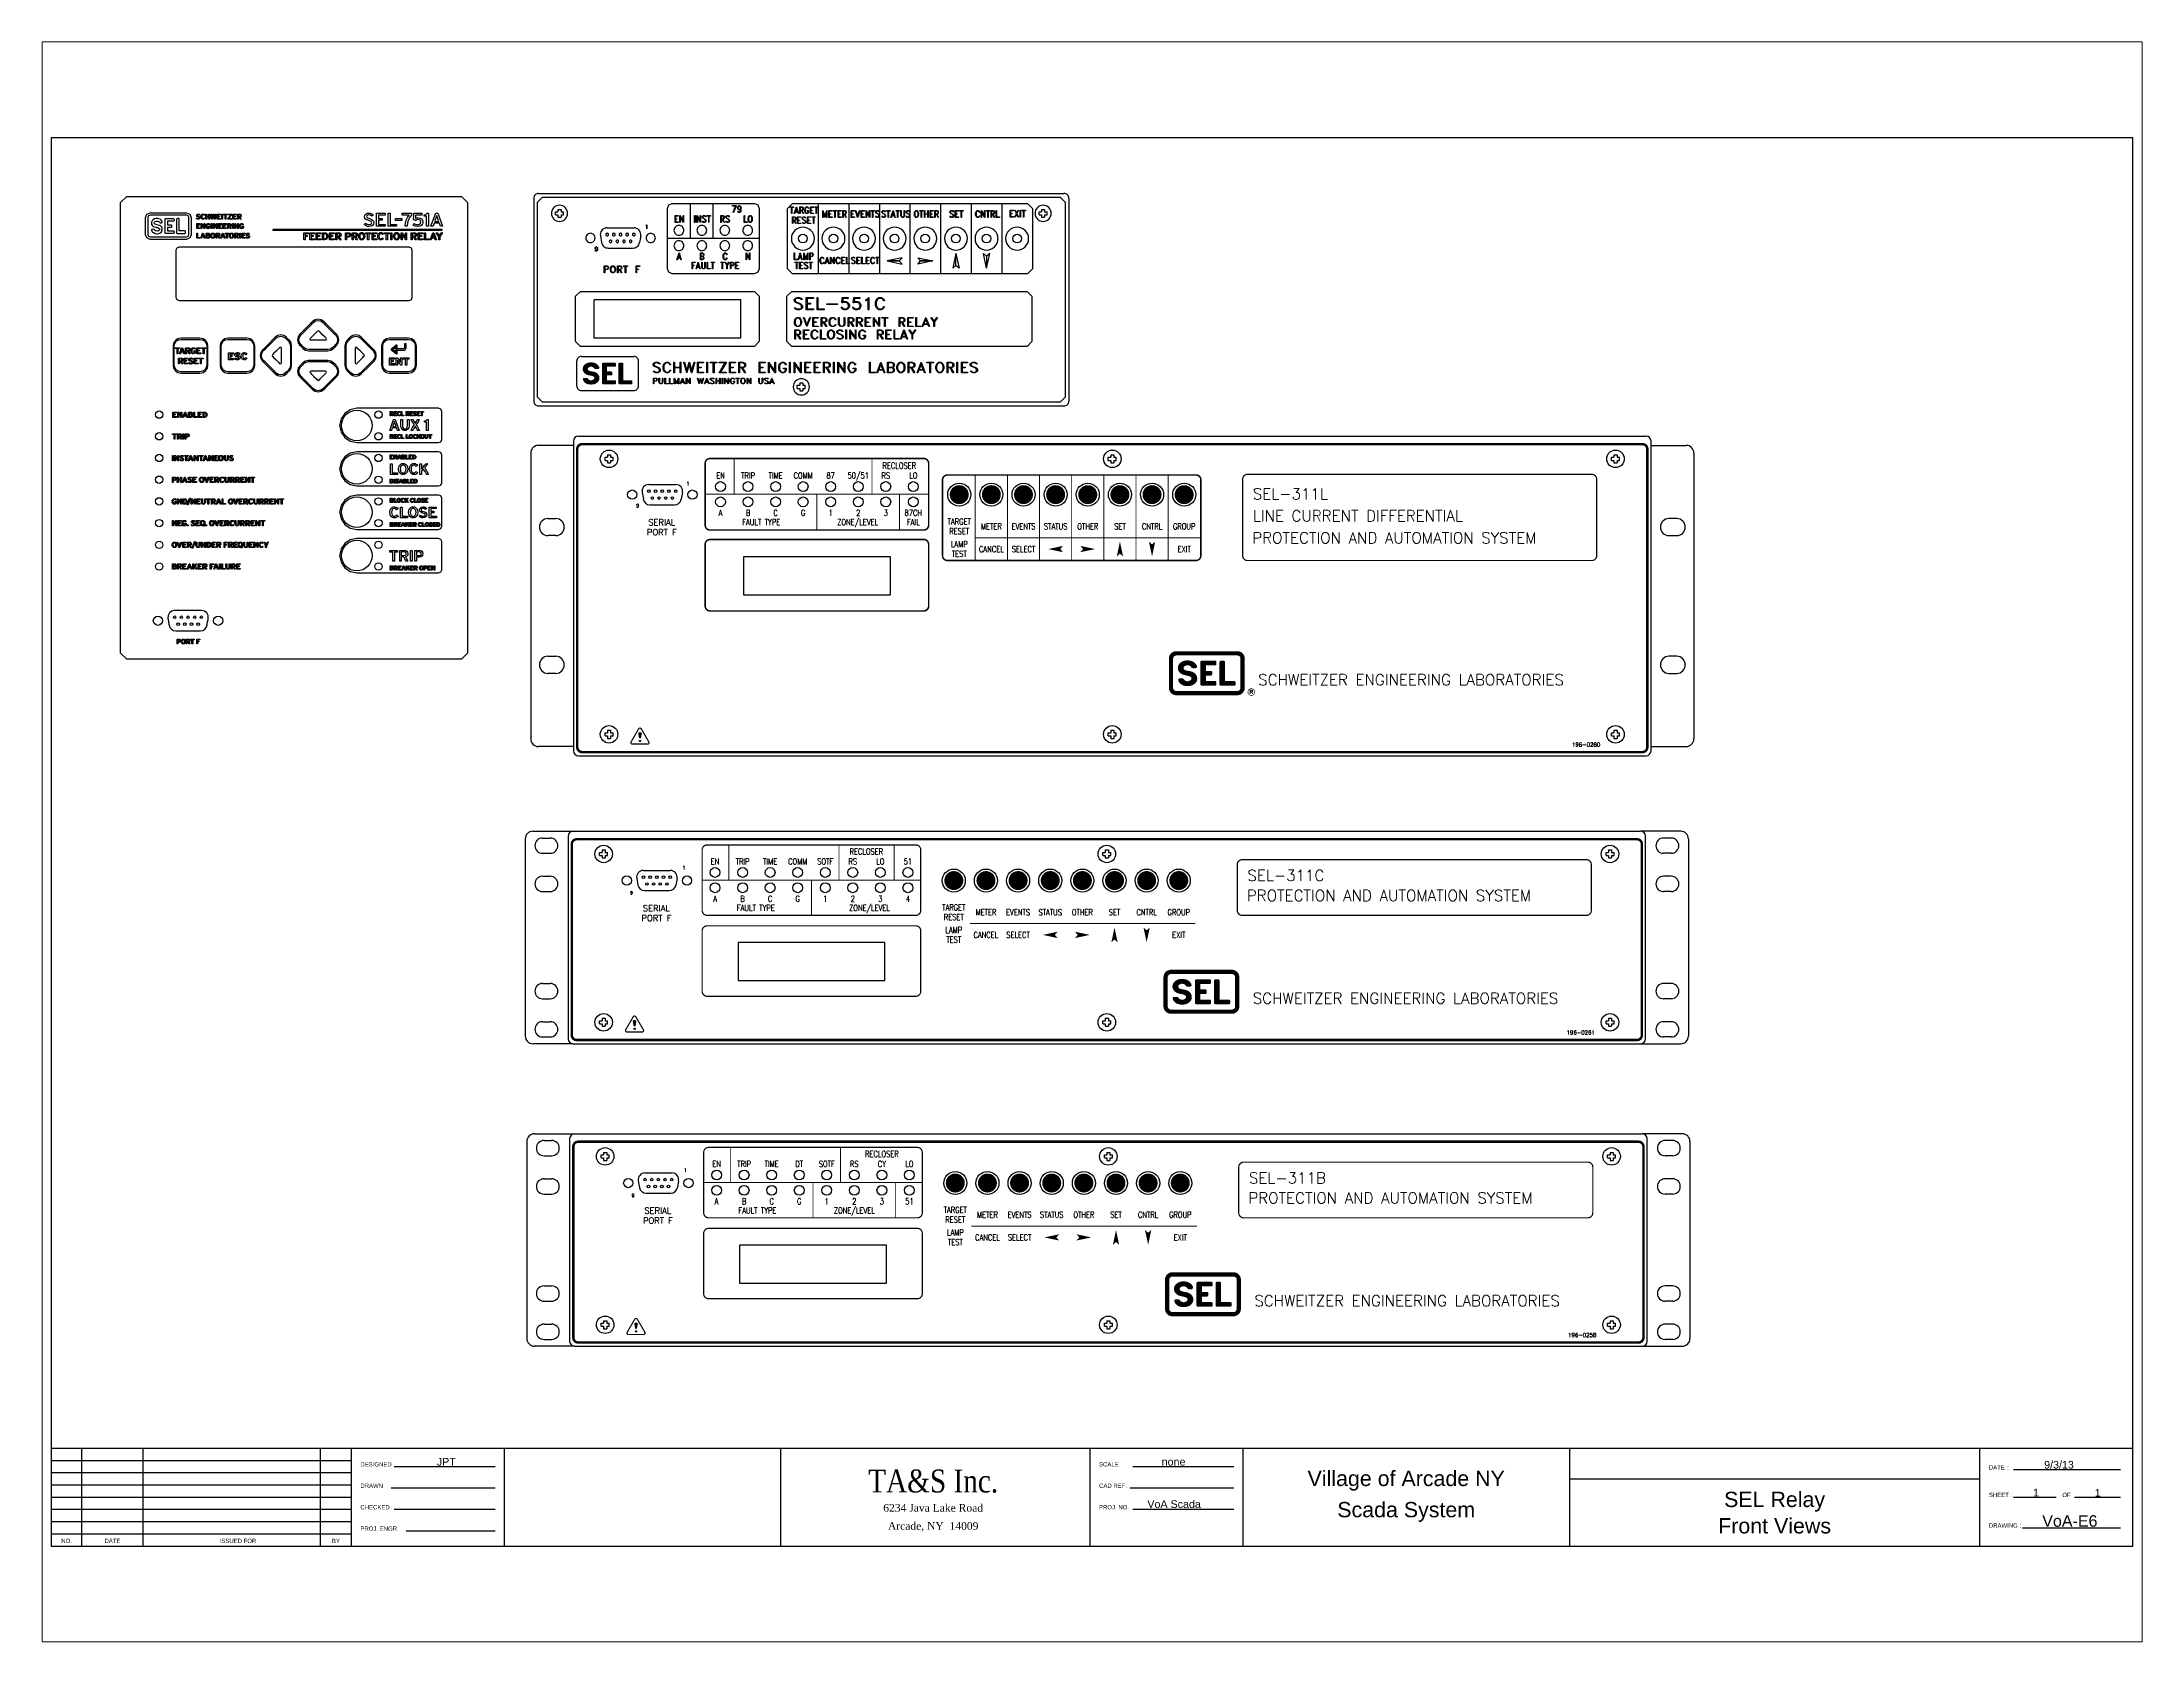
# Paper-space layout 'Layout2' of a CAD drawing. Header units: inches. Extents: x 1.05 to 9.45, y 0.8 to 7.2.
# The model-space entities are those that its viewports show. They can reach past a viewport. Long polylines and large blocks are cut down to what shows.
import ezdxf
from ezdxf.enums import TextEntityAlignment as Align

# ---------------------------------------------------------------- set-up
doc = ezdxf.new("R2010")
doc.units = ezdxf.units.IN
doc.header["$MEASUREMENT"] = 0
for name, color, linetype in [('E_TEXT', 250, 'Continuous'), ('F_TITLE1', 5, 'Continuous'), ('F_TITLE2', 6, 'Continuous'), ('F_TITLE4', 4, 'Continuous'), ('P_TITLE', 4, 'Continuous')]:
    doc.layers.add(name, color=color, linetype=linetype)
doc.styles.add('LOGO', font='dutcheb.ttf')
doc.styles.add('ROMAND', font='ROMAND', dxfattribs={"width": 0.875})
doc.styles.add('ROMANS', font='ROMANS')
doc.styles.get("Standard").update_dxf_attribs({"font": 'ARIAL.TTF'})
doc.styles.add('TITLE', font='ARIAL.TTF', dxfattribs={"width": 0.9})

psp = doc.layouts.new('Layout2')

msp = doc.modelspace()

# ---------------------------------------------------------------- texts
at = {"style": 'ROMAND', "width": 0.8}
for s, p in [('RECLOSER', (18.777, 16.456)), ('EN', (15.857, 16.294)), ('TRIP', (16.307, 16.294)), ('TIME', (16.757, 16.294)), ('COMM', (17.207, 16.294)), ('87', (17.657, 16.294)), ('50/51', (18.107, 16.294)), ('RS', (18.557, 16.294)), ('LO', (19.007, 16.294)), ('A', (15.857, 15.684)), ('B', (16.307, 15.684)), ('C', (16.757, 15.684)), ('G', (17.207, 15.684)), ('1', (17.657, 15.684)), ('2', (18.107, 15.684)), ('3', (18.557, 15.684)), ('87CH', (19.007, 15.684)), ('FAULT TYPE', (16.523, 15.534)), ('ZONE/LEVEL', (18.098, 15.534)), ('FAIL', (19.007, 15.534)), ('TARGET', (19.757, 15.542)), ('RESET', (19.757, 15.384)), ('METER', (20.282, 15.463)), ('EVENTS', (20.807, 15.463)), ('LAMP', (19.757, 15.173)), ('TEST', (19.757, 15.015)), ('CANCEL', (20.282, 15.093)), ('SELECT', (20.807, 15.093)), ('EN', (15.768, 9.99)), ('TRIP', (16.218, 9.99)), ('TIME', (16.668, 9.99)), ('COMM', (17.118, 9.99)), ('SOTF', (17.568, 9.99)), ('RS', (18.018, 9.99)), ('RECLOSER', (18.239, 10.153)), ('LO', (18.468, 9.99)), ('51', (18.918, 9.99)), ('A', (15.768, 9.38)), ('FAULT TYPE', (16.434, 9.231)), ('B', (16.218, 9.38)), ('C', (16.668, 9.38)), ('G', (17.118, 9.38)), ('1', (17.568, 9.38)), ('2', (18.018, 9.38)), ('3', (18.468, 9.38)), ('4', (18.918, 9.38)), ('EN', (15.793, 5.049)), ('TRIP', (16.243, 5.049)), ('TIME', (16.693, 5.049)), ('DT', (17.143, 5.049)), ('SOTF', (17.593, 5.049)), ('RS', (18.043, 5.049)), ('RECLOSER', (18.493, 5.212)), ('CY', (18.493, 5.049)), ('LO', (18.943, 5.049)), ('A', (15.793, 4.439)), ('B', (16.243, 4.439)), ('C', (16.693, 4.439)), ('G', (17.143, 4.439)), ('1', (17.593, 4.439)), ('2', (18.043, 4.439)), ('3', (18.493, 4.439)), ('51', (18.943, 4.439)), ('FAULT TYPE', (16.459, 4.29)), ('ZONE/LEVEL', (18.043, 4.29))]:
    msp.add_text(s, height=0.1, dxfattribs=at).set_placement(p, align=Align.CENTER)
at = {"linetype": 'Continuous'}
for s, height, style, p in [('1', 0.06, 'ROMANS', (15.325, 16.182)), ('9', 0.06, 'ROMANS', (14.504, 15.82)), ('PORT F', 0.1, 'ROMAND', (14.899, 15.369)), ('SERIAL', 0.1, 'ROMAND', (14.897, 15.529)), ('1', 0.055, 'ROMANS', (15.259, 9.911)), ('9', 0.055, 'ROMANS', (14.404, 9.498)), ('SERIAL', 0.1, 'ROMAND', (14.809, 9.226)), ('PORT F', 0.1, 'ROMAND', (14.81, 9.065)), ('1', 0.055, 'ROMANS', (15.283, 4.97)), ('9', 0.055, 'ROMANS', (14.429, 4.557)), ('PORT F', 0.1, 'ROMAND', (14.835, 4.124)), ('SERIAL', 0.1, 'ROMAND', (14.834, 4.285))]:
    msp.add_text(s, height=height, dxfattribs=dict(at, style=style)).set_placement(p, align=Align.CENTER)
for s, height, style, p in [('SEL-311L', 0.18, 'ROMAND', (24.552, 15.955)), ('LINE CURRENT DIFFERENTIAL', 0.18, 'ROMAND', (24.552, 15.596)), ('PROTECTION AND AUTOMATION SYSTEM', 0.18, 'ROMAND', (24.543, 15.236)), ('SCHWEITZER ENGINEERING LABORATORIES', 0.18, 'ROMAND', (24.641, 12.918)), ('196-0280', 0.065, 'ROMANS', (29.766, 11.916)), ('SEL-311C', 0.18, 'ROMAND', (24.464, 9.722)), ('PROTECTION AND AUTOMATION SYSTEM', 0.18, 'ROMAND', (24.455, 9.394)), ('SCHWEITZER ENGINEERING LABORATORIES', 0.18, 'ROMAND', (24.552, 7.715)), ('196-0261', 0.065, 'ROMANS', (29.677, 7.213)), ('SEL-311B', 0.18, 'ROMAND', (24.489, 4.78)), ('PROTECTION AND AUTOMATION SYSTEM', 0.18, 'ROMAND', (24.479, 4.453)), ('SCHWEITZER ENGINEERING LABORATORIES', 0.18, 'ROMAND', (24.577, 2.774)), ('196-0258', 0.065, 'ROMANS', (29.702, 2.272))]:
    msp.add_text(s, height=height, dxfattribs=dict(at, style=style)).set_placement(p)
at = {"linetype": 'Continuous', "style": 'ROMAND', "width": 0.8}
for s, p in [('STATUS', (21.332, 15.463)), ('OTHER', (21.857, 15.463)), ('SET', (22.382, 15.463)), ('CNTRL', (22.907, 15.463)), ('GROUP', (23.432, 15.463)), ('EXIT', (23.432, 15.093)), ('TARGET', (19.668, 9.239)), ('RESET', (19.668, 9.081)), ('LAMP', (19.668, 8.87)), ('METER', (20.193, 9.16)), ('EVENTS', (20.718, 9.16)), ('STATUS', (21.243, 9.16)), ('OTHER', (21.768, 9.16)), ('SET', (22.293, 9.16)), ('CNTRL', (22.818, 9.16)), ('GROUP', (23.343, 9.16)), ('TEST', (19.668, 8.712)), ('CANCEL', (20.193, 8.79)), ('SELECT', (20.718, 8.79)), ('EXIT', (23.343, 8.79)), ('TARGET', (19.693, 4.298)), ('RESET', (19.693, 4.14)), ('METER', (20.218, 4.219)), ('EVENTS', (20.743, 4.219)), ('STATUS', (21.268, 4.219)), ('OTHER', (21.793, 4.219)), ('SET', (22.318, 4.219)), ('CNTRL', (22.843, 4.219)), ('GROUP', (23.368, 4.219)), ('LAMP', (19.693, 3.929)), ('TEST', (19.693, 3.771)), ('CANCEL', (20.218, 3.849)), ('SELECT', (20.743, 3.849)), ('EXIT', (23.368, 3.849))]:
    msp.add_text(s, height=0.1, dxfattribs=at).set_placement(p, align=Align.CENTER)
at = {"style": 'ROMANS'}
msp.add_text('R', height=0.06, dxfattribs=at).set_placement((24.528, 12.807), align=Align.MIDDLE)
at = {"style": 'ROMAND', "width": 0.8}
msp.add_text('ZONE/LEVEL', height=0.1, dxfattribs=at).set_placement((18.626, 9.231), align=Align.RIGHT)

# ---------------------------------------------------------------- blocks, each defined once
blk = doc.blocks.new('TA&S_TBLK')
at = {"layer": 'F_TITLE1', "color": 7}
for p, q in [((2, 0.5), (2, 2.1)), ((3, 0.5), (3, 2.1)), ((5.9, 0.5), (5.9, 2.1)), ((1.5, 1.9), (6.4, 1.9)), ((7.1, 1.8), (8.75, 1.8)), ((19.166, 1.8), (20.816, 1.8)), ((33.551, 1.75), (35.301, 1.75)), ((1.5, 1.7), (6.4, 1.7)), ((1.5, 1.5), (6.4, 1.5)), ((7.05, 1.45), (8.75, 1.45)), ((19.116, 1.45), (20.816, 1.45)), ((1.5, 1.3), (6.4, 1.3)), ((1.5, 1.1), (6.4, 1.1)), ((7.1, 1.1), (8.75, 1.1)), ((19.166, 1.1), (20.816, 1.1)), ((33.551, 1.3), (34.251, 1.3)), ((34.551, 1.3), (35.251, 1.3)), ((35.251, 1.3), (35.301, 1.3)), ((1.5, 0.9), (6.4, 0.9)), ((1.5, 0.7), (6.4, 0.7)), ((7.3, 0.75), (8.75, 0.75)), ((33.701, 0.8), (35.301, 0.8))]:
    blk.add_line(p, q, dxfattribs=at)
at = {"layer": 'F_TITLE4', "color": 7}
for p, q in [((6.4, 2.1), (6.4, 0.5)), ((8.9, 2.1), (8.9, 0.5)), ((13.413, 2.1), (13.413, 0.5)), ((18.466, 2.1), (18.466, 0.5)), ((20.966, 2.1), (20.966, 0.5)), ((26.301, 2.1), (26.301, 0.5)), ((33.001, 0.5), (33.001, 2.1)), ((26.301, 1.6), (33.001, 1.6))]:
    blk.add_line(p, q, dxfattribs=at)
at = {"layer": 'P_TITLE', "color": 7}
blk.add_line((1.5, 2.1), (35.501, 2.1), dxfattribs=at)
blk.add_lwpolyline([(1.5, 0.5), (35.501, 0.5), (35.501, 23.501), (1.5, 23.501)], close=True, dxfattribs=at)
at = {"layer": 'F_TITLE1', "color": 7}
for s, p in [('DESIGNED', (6.55, 1.8)), ('SCALE', (18.616, 1.8)), ('DATE', (33.151, 1.75)), (':', (33.451, 1.75)), ('DRAWN', (6.55, 1.45)), ('CAD REF.', (18.616, 1.45)), ('CHECKED', (6.55, 1.1)), ('PROJ. NO.', (18.616, 1.1)), ('SHEET', (33.151, 1.3)), (':', (33.501, 1.3)), ('OF', (34.351, 1.3)), ('PROJ. ENGR.', (6.55, 0.75)), ('DRAWING', (33.151, 0.8)), (':', (33.651, 0.8))]:
    blk.add_text(s, height=0.07, dxfattribs=at).set_placement(p)
at = {"layer": 'F_TITLE1', "color": 7, "style": 'LOGO'}
for s, p in [('6234 Java Lake Road', (15.906, 1.062)), ('Arcade, NY  14009', (15.906, 0.766))]:
    blk.add_text(s, height=0.125, dxfattribs=at).set_placement(p, align=Align.CENTER)
at = {"layer": 'F_TITLE1', "color": 7}
for s, p in [('NO.', (1.75, 0.55)), ('DATE', (2.5, 0.55)), ('ISSUED FOR', (4.55, 0.55)), ('BY', (6.15, 0.55))]:
    blk.add_text(s, height=0.07, dxfattribs=at).set_placement(p, align=Align.CENTER)
at = {"layer": 'F_TITLE2', "color": 7, "style": 'LOGO', "width": 0.84375}
blk.add_text('TA&S Inc.', height=0.375, dxfattribs=at).set_placement((15.906, 1.375), align=Align.CENTER)
at = {"layer": 'F_TITLE2', "color": 7}
for tag, p in [('DESIGNER', (7.952, 1.814)), ('DWG-SCALE', (19.832, 1.815)), ('DATE-ISSUE', (34.297, 1.766)), ('DRAFTER', (7.944, 1.471)), ('SHEET', (33.922, 1.31)), ('SHEET-OF', (34.93, 1.306)), ('CHECKED', (7.935, 1.116))]:
    blk.add_attdef(tag, text='', height=0.125, dxfattribs=at).set_placement(p, align=Align.CENTER)
at = {"layer": 'F_TITLE2', "color": 7, "style": 'TITLE'}
blk.add_attdef('JOB-NAME', text='', height=0.188, dxfattribs=at).set_placement((29.651, 1.763), align=Align.CENTER)
at = {"layer": 'F_TITLE2', "color": 7}
for tag, p in [('DWG-FILE', (19.399, 1.466)), ('PROJ-NO', (19.405, 1.122))]:
    blk.add_attdef(tag, p, '', height=0.125, dxfattribs=at)
at = {"layer": 'F_TITLE4', "color": 7, "style": 'TITLE'}
for tag, height, p in [('PRJ-NAME1', 0.25, (23.633, 1.479)), ('DWG-NAME1', 0.25, (29.651, 1.136)), ('PRJ-NAME2', 0.25, (23.633, 0.969)), ('DWG-NAME2', 0.25, (29.651, 0.705)), ('DWG-NO', 0.188, (34.474, 0.816))]:
    blk.add_attdef(tag, text='', height=height, dxfattribs=at).set_placement(p, align=Align.CENTER)

# ---------------------------------------------------------------- linework, layer by layer
at = {"color": 7}
for p, q in [((12.886, 20.952), (21.468, 20.952)), ((12.886, 20.952), (21.468, 20.952)), ((12.807, 20.873), (12.807, 17.561)), ((13.162, 20.652), (13.202, 20.652)), ((13.162, 20.602), (13.162, 20.652)), ((13.162, 20.602), (13.202, 20.602)), ((13.202, 20.692), (13.202, 20.652)), ((13.202, 20.692), (13.252, 20.692)), ((13.202, 20.602), (13.202, 20.562)), ((13.252, 20.692), (13.252, 20.652)), ((13.252, 20.652), (13.292, 20.652)), ((13.252, 20.602), (13.252, 20.562)), ((13.252, 20.602), (13.292, 20.602)), ((13.292, 20.602), (13.292, 20.652)), ((15.365, 20.224), (15.365, 20.788)), ((15.74, 20.224), (15.74, 20.788)), ((17.452, 20.788), (17.452, 19.64)), ((17.952, 20.788), (17.952, 19.64)), ((18.452, 20.788), (18.452, 19.64)), ((18.952, 20.788), (18.952, 19.64)), ((19.452, 20.788), (19.452, 19.64)), ((19.952, 20.788), (19.952, 19.64)), ((20.452, 20.788), (20.452, 19.64)), ((21.062, 20.652), (21.102, 20.652)), ((21.062, 20.602), (21.062, 20.652)), ((21.062, 20.602), (21.102, 20.602)), ((21.102, 20.692), (21.102, 20.652)), ((21.102, 20.692), (21.152, 20.692)), ((21.102, 20.602), (21.102, 20.562)), ((21.152, 20.692), (21.152, 20.652)), ((21.152, 20.652), (21.192, 20.652)), ((21.152, 20.602), (21.152, 20.562)), ((21.152, 20.602), (21.192, 20.602)), ((21.192, 20.602), (21.192, 20.652)), ((21.547, 20.873), (21.547, 17.561)), ((21.547, 20.873), (21.547, 17.561)), ((13.202, 20.562), (13.252, 20.562)), ((13.895, 20.261), (13.915, 20.151)), ((14.004, 20.39), (14.446, 20.39)), ((14.554, 20.261), (14.534, 20.151)), ((21.102, 20.562), (21.152, 20.562)), ((14.023, 20.06), (14.426, 20.06)), ((14.99, 20.224), (16.49, 20.224)), ((13.511, 17.806), (13.511, 18.216)), ((13.585, 18.291), (14.442, 18.291)), ((13.698, 18.114), (13.698, 18.181)), ((13.699, 18.114), (13.699, 18.182)), ((13.7, 18.115), (13.7, 18.182)), ((13.701, 18.115), (13.701, 18.182)), ((13.702, 18.116), (13.702, 18.182)), ((13.703, 18.117), (13.703, 18.183)), ((13.704, 18.117), (13.704, 18.183)), ((13.705, 18.118), (13.705, 18.183)), ((13.706, 18.118), (13.706, 18.184)), ((13.707, 18.119), (13.707, 18.184)), ((13.708, 18.119), (13.708, 18.184)), ((13.709, 18.119), (13.709, 18.184)), ((13.71, 18.12), (13.71, 18.185)), ((13.711, 18.12), (13.711, 18.185)), ((13.712, 18.121), (13.712, 18.185)), ((13.713, 18.121), (13.713, 18.185)), ((13.714, 18.121), (13.714, 18.185)), ((13.716, 18.122), (13.716, 18.186)), ((13.717, 18.122), (13.717, 18.186)), ((13.718, 18.122), (13.718, 18.186)), ((13.719, 18.123), (13.719, 18.186)), ((13.72, 18.123), (13.72, 18.186)), ((13.721, 18.123), (13.721, 18.187)), ((13.722, 18.123), (13.722, 18.187)), ((13.723, 18.124), (13.723, 18.187)), ((13.724, 18.124), (13.724, 18.187)), ((13.725, 18.124), (13.725, 18.187)), ((13.726, 18.124), (13.726, 18.187)), ((13.727, 18.124), (13.727, 18.187)), ((13.728, 18.125), (13.728, 18.188)), ((13.729, 18.125), (13.729, 18.188)), ((13.73, 18.125), (13.73, 18.188)), ((13.731, 18.125), (13.731, 18.188)), ((13.732, 18.125), (13.732, 18.188)), ((13.733, 18.125), (13.733, 18.188)), ((13.734, 18.126), (13.734, 18.188)), ((13.735, 18.126), (13.735, 18.188)), ((13.736, 18.126), (13.736, 18.188)), ((13.737, 18.126), (13.737, 18.188)), ((13.738, 18.126), (13.738, 18.188)), ((13.739, 18.126), (13.739, 18.188)), ((13.74, 18.126), (13.74, 18.188)), ((13.741, 18.126), (13.741, 18.188)), ((13.742, 18.126), (13.742, 18.188)), ((13.743, 18.126), (13.743, 18.188)), ((13.745, 18.126), (13.745, 18.188)), ((13.746, 18.126), (13.746, 18.188)), ((13.747, 18.126), (13.747, 18.188)), ((13.748, 18.126), (13.748, 18.188)), ((13.749, 18.126), (13.749, 18.188)), ((13.75, 18.126), (13.75, 18.188)), ((13.751, 18.126), (13.751, 18.188)), ((13.752, 18.126), (13.752, 18.188)), ((13.753, 18.126), (13.753, 18.188)), ((13.754, 18.126), (13.754, 18.188)), ((13.755, 18.126), (13.755, 18.188)), ((13.756, 18.126), (13.756, 18.188)), ((13.757, 18.125), (13.757, 18.188)), ((13.758, 18.125), (13.758, 18.188)), ((13.759, 18.125), (13.759, 18.188)), ((13.76, 18.125), (13.76, 18.188)), ((13.761, 18.125), (13.761, 18.187)), ((13.762, 18.125), (13.762, 18.187)), ((13.763, 18.124), (13.763, 18.187)), ((13.764, 18.124), (13.764, 18.187)), ((13.765, 18.124), (13.765, 18.187)), ((13.766, 18.124), (13.766, 18.187)), ((13.767, 18.124), (13.767, 18.187)), ((13.768, 18.123), (13.768, 18.187)), ((13.769, 18.123), (13.769, 18.186)), ((13.77, 18.123), (13.77, 18.186)), ((13.771, 18.123), (13.771, 18.186)), ((13.772, 18.122), (13.772, 18.186)), ((13.773, 18.122), (13.773, 18.186)), ((13.775, 18.122), (13.775, 18.185)), ((13.776, 18.121), (13.776, 18.185)), ((13.777, 18.121), (13.777, 18.185)), ((13.778, 18.12), (13.778, 18.185)), ((13.779, 18.12), (13.779, 18.185)), ((13.78, 18.12), (13.78, 18.184)), ((13.781, 18.119), (13.781, 18.184)), ((13.782, 18.119), (13.782, 18.184)), ((13.783, 18.118), (13.783, 18.184)), ((13.784, 18.118), (13.784, 18.183)), ((13.785, 18.117), (13.785, 18.183)), ((13.786, 18.117), (13.786, 18.183)), ((13.787, 18.116), (13.787, 18.182)), ((13.788, 18.116), (13.788, 18.182)), ((13.789, 18.115), (13.789, 18.182)), ((13.79, 18.114), (13.79, 18.181)), ((13.791, 18.113), (13.791, 18.181)), ((13.943, 17.841), (13.943, 18.181)), ((13.944, 17.84), (13.944, 18.182)), ((13.945, 17.84), (13.945, 18.182)), ((13.946, 17.839), (13.946, 18.183)), ((13.947, 17.839), (13.947, 18.183)), ((13.948, 17.839), (13.948, 18.183)), ((13.949, 17.839), (13.949, 18.183)), ((13.95, 17.838), (13.95, 18.184)), ((13.951, 17.838), (13.951, 18.184)), ((13.952, 17.838), (13.952, 18.184)), ((13.953, 17.838), (13.953, 18.184)), ((13.954, 17.838), (13.954, 18.184)), ((13.955, 17.838), (13.955, 18.184)), ((13.956, 17.838), (13.956, 18.184)), ((13.957, 17.838), (13.957, 18.184)), ((13.958, 17.838), (13.958, 18.184)), ((13.959, 17.838), (13.959, 18.184)), ((13.96, 17.838), (13.96, 18.184)), ((13.961, 17.838), (13.961, 18.184)), ((13.962, 17.838), (13.962, 18.184)), ((13.963, 17.838), (13.963, 18.184)), ((13.964, 17.838), (13.964, 18.184)), ((13.965, 17.838), (13.965, 18.184)), ((13.966, 17.838), (13.966, 18.184)), ((13.967, 17.838), (13.967, 18.184)), ((13.968, 17.838), (13.968, 18.184)), ((13.969, 17.838), (13.969, 18.184)), ((13.97, 17.838), (13.97, 18.184)), ((13.971, 17.838), (13.971, 18.184)), ((13.972, 17.838), (13.972, 18.184)), ((13.973, 17.838), (13.973, 18.184)), ((13.974, 17.838), (13.974, 18.184)), ((13.975, 17.838), (13.975, 18.184)), ((13.976, 17.838), (13.976, 18.184)), ((13.977, 17.838), (13.977, 18.184)), ((13.978, 17.838), (13.978, 18.184)), ((13.979, 17.838), (13.979, 18.184)), ((13.98, 17.838), (13.98, 18.184)), ((13.981, 17.838), (13.981, 18.184)), ((13.982, 17.838), (13.982, 18.184)), ((13.984, 17.838), (13.984, 18.184)), ((13.985, 17.838), (13.985, 18.184)), ((13.986, 17.838), (13.986, 18.184)), ((13.987, 17.838), (13.987, 18.184)), ((13.988, 17.838), (13.988, 18.184)), ((13.989, 17.838), (13.989, 18.184)), ((13.99, 17.838), (13.99, 18.184)), ((13.991, 17.838), (13.991, 18.184)), ((13.991, 17.838), (13.991, 18.184)), ((13.992, 17.838), (13.992, 18.184)), ((13.994, 17.838), (13.994, 18.184)), ((13.995, 18.123), (13.995, 18.184)), ((13.996, 18.123), (13.996, 18.184)), ((13.997, 18.123), (13.997, 18.184)), ((13.998, 18.123), (13.998, 18.184)), ((13.999, 18.123), (13.999, 18.184)), ((14, 18.123), (14, 18.184)), ((14.001, 18.123), (14.001, 18.184)), ((14.002, 18.123), (14.002, 18.184)), ((14.003, 18.123), (14.003, 18.184)), ((14.004, 18.123), (14.004, 18.184)), ((14.005, 18.123), (14.005, 18.184)), ((14.006, 18.123), (14.006, 18.184)), ((14.007, 18.123), (14.007, 18.184)), ((14.008, 18.123), (14.008, 18.184)), ((14.009, 18.123), (14.009, 18.184)), ((14.01, 18.123), (14.01, 18.184)), ((14.011, 18.123), (14.011, 18.184)), ((14.012, 18.123), (14.012, 18.184)), ((14.013, 18.123), (14.013, 18.184)), ((14.014, 18.123), (14.014, 18.184)), ((14.015, 18.123), (14.015, 18.184)), ((14.016, 18.123), (14.016, 18.184)), ((14.017, 18.123), (14.017, 18.184)), ((14.018, 18.123), (14.018, 18.184)), ((14.019, 18.123), (14.019, 18.184)), ((14.02, 18.123), (14.02, 18.184)), ((14.021, 18.123), (14.021, 18.184)), ((14.022, 18.123), (14.022, 18.184)), ((14.023, 18.123), (14.023, 18.184)), ((14.024, 18.123), (14.024, 18.184)), ((14.025, 18.123), (14.025, 18.184)), ((14.026, 18.123), (14.026, 18.184)), ((14.027, 18.123), (14.027, 18.184)), ((14.028, 18.123), (14.028, 18.184)), ((14.029, 18.123), (14.029, 18.184)), ((14.03, 18.123), (14.03, 18.184)), ((14.031, 18.123), (14.031, 18.184)), ((14.032, 18.123), (14.032, 18.184)), ((14.033, 18.123), (14.033, 18.184)), ((14.034, 18.123), (14.034, 18.184)), ((14.035, 18.123), (14.035, 18.184)), ((14.036, 18.123), (14.036, 18.184)), ((14.037, 18.123), (14.037, 18.184)), ((14.038, 18.123), (14.038, 18.184)), ((14.039, 18.123), (14.039, 18.184)), ((14.04, 18.123), (14.04, 18.184)), ((14.041, 18.123), (14.041, 18.184)), ((14.042, 18.123), (14.042, 18.184)), ((14.043, 18.123), (14.043, 18.184)), ((14.044, 18.123), (14.044, 18.184)), ((14.045, 18.123), (14.045, 18.184)), ((14.046, 18.123), (14.046, 18.184)), ((14.047, 18.123), (14.047, 18.184)), ((14.048, 18.123), (14.048, 18.184)), ((14.049, 18.123), (14.049, 18.184)), ((14.05, 18.123), (14.05, 18.184)), ((14.051, 18.123), (14.051, 18.184)), ((14.052, 18.123), (14.052, 18.184)), ((14.053, 18.123), (14.053, 18.184)), ((14.054, 18.123), (14.054, 18.184)), ((14.055, 18.123), (14.055, 18.184)), ((14.056, 18.123), (14.056, 18.184)), ((14.057, 18.123), (14.057, 18.184)), ((14.058, 18.123), (14.058, 18.184)), ((14.059, 18.123), (14.059, 18.184)), ((14.06, 18.123), (14.06, 18.184)), ((14.061, 18.123), (14.061, 18.184)), ((14.062, 18.123), (14.062, 18.184)), ((14.063, 18.123), (14.063, 18.184)), ((14.064, 18.123), (14.064, 18.184)), ((14.065, 18.123), (14.065, 18.184)), ((14.066, 18.123), (14.066, 18.184)), ((14.067, 18.123), (14.067, 18.184)), ((14.068, 18.123), (14.068, 18.184)), ((14.069, 18.123), (14.069, 18.184)), ((14.07, 18.123), (14.07, 18.184)), ((14.071, 18.123), (14.071, 18.184)), ((14.072, 18.123), (14.072, 18.184)), ((14.073, 18.123), (14.073, 18.184)), ((14.074, 18.123), (14.074, 18.184)), ((14.075, 18.123), (14.075, 18.184)), ((14.076, 18.123), (14.076, 18.184)), ((14.077, 18.123), (14.077, 18.184)), ((14.078, 18.123), (14.078, 18.184)), ((14.079, 18.123), (14.079, 18.184)), ((14.08, 18.123), (14.08, 18.184)), ((14.081, 18.123), (14.081, 18.184)), ((14.082, 18.123), (14.082, 18.184)), ((14.083, 18.123), (14.083, 18.184)), ((14.084, 18.123), (14.084, 18.184)), ((14.085, 18.123), (14.085, 18.184)), ((14.086, 18.123), (14.086, 18.184)), ((14.087, 18.123), (14.087, 18.184)), ((14.088, 18.123), (14.088, 18.184)), ((14.089, 18.123), (14.089, 18.184)), ((14.09, 18.123), (14.09, 18.184)), ((14.092, 18.123), (14.092, 18.184)), ((14.093, 18.123), (14.093, 18.184)), ((14.094, 18.123), (14.094, 18.184)), ((14.095, 18.123), (14.095, 18.184)), ((14.096, 18.123), (14.096, 18.184)), ((14.096, 18.123), (14.096, 18.184)), ((14.097, 18.123), (14.097, 18.184)), ((14.098, 18.123), (14.098, 18.184)), ((14.099, 18.123), (14.099, 18.184)), ((14.1, 18.123), (14.1, 18.184)), ((14.102, 18.123), (14.102, 18.184)), ((14.103, 18.123), (14.103, 18.184)), ((14.104, 18.123), (14.104, 18.184)), ((14.105, 18.123), (14.105, 18.184)), ((14.106, 18.123), (14.106, 18.184)), ((14.107, 18.123), (14.107, 18.184)), ((14.108, 18.123), (14.108, 18.184)), ((14.109, 18.123), (14.109, 18.184)), ((14.11, 18.123), (14.11, 18.184)), ((14.111, 18.123), (14.111, 18.184)), ((14.112, 18.123), (14.112, 18.184)), ((14.113, 18.123), (14.113, 18.184)), ((14.114, 18.123), (14.114, 18.184)), ((14.115, 18.123), (14.115, 18.184)), ((14.116, 18.123), (14.116, 18.184)), ((14.117, 18.123), (14.117, 18.184)), ((14.118, 18.123), (14.118, 18.184)), ((14.119, 18.123), (14.119, 18.184)), ((14.12, 18.123), (14.12, 18.184)), ((14.121, 18.123), (14.121, 18.184)), ((14.122, 18.123), (14.122, 18.184)), ((14.123, 18.123), (14.123, 18.184)), ((14.124, 18.123), (14.124, 18.184)), ((14.125, 18.123), (14.125, 18.184)), ((14.126, 18.124), (14.126, 18.184)), ((14.127, 18.124), (14.127, 18.184)), ((14.128, 18.124), (14.128, 18.184)), ((14.129, 18.124), (14.129, 18.183)), ((14.13, 18.124), (14.13, 18.183)), ((14.131, 18.125), (14.131, 18.183)), ((14.132, 18.125), (14.132, 18.182)), ((14.133, 18.126), (14.133, 18.182)), ((14.134, 18.126), (14.134, 18.181)), ((14.213, 17.841), (14.213, 18.182)), ((14.214, 17.84), (14.214, 18.182)), ((14.215, 17.84), (14.215, 18.182)), ((14.216, 17.839), (14.216, 18.183)), ((14.217, 17.839), (14.217, 18.183)), ((14.218, 17.839), (14.218, 18.183)), ((14.219, 17.838), (14.219, 18.184)), ((14.22, 17.838), (14.22, 18.184)), ((14.221, 17.838), (14.221, 18.184)), ((14.222, 17.838), (14.222, 18.184)), ((14.223, 17.838), (14.223, 18.184)), ((14.224, 17.838), (14.224, 18.184)), ((14.225, 17.838), (14.225, 18.184)), ((14.226, 17.838), (14.226, 18.184)), ((14.227, 17.838), (14.227, 18.184)), ((14.228, 17.838), (14.228, 18.184)), ((14.229, 17.838), (14.229, 18.184)), ((14.23, 17.838), (14.23, 18.184)), ((14.231, 17.838), (14.231, 18.184)), ((14.232, 17.838), (14.232, 18.184)), ((14.233, 17.838), (14.233, 18.184)), ((14.234, 17.838), (14.234, 18.184)), ((14.235, 17.838), (14.235, 18.184)), ((14.236, 17.838), (14.236, 18.184)), ((14.237, 17.838), (14.237, 18.184)), ((14.238, 17.838), (14.238, 18.184)), ((14.239, 17.838), (14.239, 18.184)), ((14.24, 17.838), (14.24, 18.184)), ((14.241, 17.838), (14.241, 18.184)), ((14.242, 17.838), (14.242, 18.184)), ((14.243, 17.838), (14.243, 18.184)), ((14.244, 17.838), (14.244, 18.184)), ((14.245, 17.838), (14.245, 18.184)), ((14.246, 17.838), (14.246, 18.184)), ((14.247, 17.838), (14.247, 18.184)), ((14.248, 17.838), (14.248, 18.183)), ((14.249, 17.838), (14.249, 18.183)), ((14.25, 17.838), (14.25, 18.183)), ((14.251, 17.838), (14.251, 18.182)), ((14.252, 17.838), (14.252, 18.182)), ((14.253, 17.838), (14.253, 18.181)), ((14.517, 17.806), (14.517, 18.216)), ((8.988, 17.955), (8.988, 17.955)), ((13.619, 18.074), (13.619, 18.096)), ((13.62, 18.068), (13.62, 18.102)), ((13.621, 18.064), (13.621, 18.106)), ((13.622, 18.061), (13.622, 18.11)), ((13.623, 18.058), (13.623, 18.113)), ((13.623, 17.909), (13.623, 17.922)), ((13.624, 18.055), (13.624, 18.116)), ((13.624, 17.906), (13.624, 17.924)), ((13.625, 18.053), (13.625, 18.118)), ((13.625, 17.904), (13.625, 17.926)), ((13.627, 18.05), (13.627, 18.121)), ((13.627, 17.902), (13.627, 17.928)), ((13.628, 18.048), (13.628, 18.123)), ((13.628, 17.9), (13.628, 17.929)), ((13.629, 18.046), (13.629, 18.125)), ((13.629, 17.898), (13.629, 17.93)), ((13.63, 18.044), (13.63, 18.127)), ((13.63, 17.896), (13.63, 17.931)), ((13.631, 18.042), (13.631, 18.129)), ((13.631, 17.894), (13.631, 17.932)), ((13.632, 18.041), (13.632, 18.13)), ((13.632, 17.892), (13.632, 17.933)), ((13.633, 18.039), (13.633, 18.132)), ((13.633, 17.89), (13.633, 17.933)), ((13.634, 18.038), (13.634, 18.134)), ((13.634, 17.889), (13.634, 17.934)), ((13.635, 18.036), (13.635, 18.135)), ((13.635, 17.887), (13.635, 17.935)), ((13.636, 18.035), (13.636, 18.137)), ((13.636, 17.886), (13.636, 17.935)), ((13.637, 18.033), (13.637, 18.138)), ((13.637, 17.884), (13.637, 17.935)), ((13.638, 18.032), (13.638, 18.139)), ((13.638, 17.883), (13.638, 17.936)), ((13.639, 18.03), (13.639, 18.141)), ((13.639, 17.881), (13.639, 17.936)), ((13.64, 18.029), (13.64, 18.142)), ((13.64, 17.88), (13.64, 17.936)), ((13.641, 18.028), (13.641, 18.143)), ((13.641, 17.879), (13.641, 17.936)), ((13.642, 18.027), (13.642, 18.145)), ((13.642, 17.877), (13.642, 17.936)), ((13.643, 18.026), (13.643, 18.146)), ((13.643, 17.876), (13.643, 17.936)), ((13.644, 18.024), (13.644, 18.147)), ((13.644, 17.875), (13.644, 17.936)), ((13.645, 18.023), (13.645, 18.148)), ((13.645, 17.874), (13.645, 17.936)), ((13.646, 18.022), (13.646, 18.149)), ((13.646, 17.873), (13.646, 17.936)), ((13.647, 18.021), (13.647, 18.15)), ((13.647, 17.872), (13.647, 17.936)), ((13.648, 18.02), (13.648, 18.151)), ((13.648, 17.87), (13.648, 17.936)), ((13.649, 18.019), (13.649, 18.152)), ((13.649, 17.869), (13.649, 17.936)), ((13.65, 18.018), (13.65, 18.153)), ((13.65, 17.868), (13.65, 17.936)), ((13.651, 18.017), (13.651, 18.154)), ((13.651, 17.868), (13.651, 17.936)), ((13.652, 18.016), (13.652, 18.155)), ((13.652, 17.867), (13.652, 17.936)), ((13.653, 18.015), (13.653, 18.156)), ((13.653, 17.866), (13.653, 17.936)), ((13.654, 18.014), (13.654, 18.157)), ((13.654, 17.865), (13.654, 17.936)), ((13.655, 18.014), (13.655, 18.158)), ((13.655, 17.864), (13.655, 17.936)), ((13.657, 18.013), (13.657, 18.159)), ((13.657, 17.863), (13.657, 17.936)), ((13.658, 18.012), (13.658, 18.159)), ((13.658, 17.862), (13.658, 17.936)), ((13.659, 18.011), (13.659, 18.16)), ((13.659, 17.861), (13.659, 17.936)), ((13.66, 18.01), (13.66, 18.161)), ((13.66, 17.861), (13.66, 17.936)), ((13.661, 18.009), (13.661, 18.162)), ((13.661, 17.86), (13.661, 17.936)), ((13.662, 18.009), (13.662, 18.163)), ((13.662, 17.859), (13.662, 17.936)), ((13.663, 18.008), (13.663, 18.163)), ((13.663, 17.858), (13.663, 17.936)), ((13.664, 18.007), (13.664, 18.164)), ((13.664, 17.858), (13.664, 17.936)), ((13.665, 18.006), (13.665, 18.165)), ((13.665, 17.857), (13.665, 17.936)), ((13.666, 18.006), (13.666, 18.166)), ((13.666, 17.856), (13.666, 17.936)), ((13.667, 18.005), (13.667, 18.166)), ((13.667, 17.855), (13.667, 17.936)), ((13.668, 18.004), (13.668, 18.167)), ((13.668, 17.855), (13.668, 17.936)), ((13.669, 18.004), (13.669, 18.168)), ((13.669, 17.854), (13.669, 17.936)), ((13.67, 18.003), (13.67, 18.168)), ((13.67, 17.853), (13.67, 17.936)), ((13.671, 18.003), (13.671, 18.169)), ((13.671, 17.853), (13.671, 17.935)), ((13.672, 18.002), (13.672, 18.169)), ((13.672, 17.852), (13.672, 17.935)), ((13.673, 18.001), (13.673, 18.17)), ((13.673, 17.851), (13.673, 17.935)), ((13.674, 18.001), (13.674, 18.171)), ((13.674, 17.851), (13.674, 17.934)), ((13.675, 18), (13.675, 18.171)), ((13.675, 17.85), (13.675, 17.934)), ((13.676, 18), (13.676, 18.172)), ((13.676, 17.85), (13.676, 17.933)), ((13.677, 17.999), (13.677, 18.172)), ((13.677, 17.849), (13.677, 17.932)), ((13.678, 17.999), (13.678, 18.173)), ((13.678, 17.849), (13.678, 17.932)), ((13.679, 17.998), (13.679, 18.173)), ((13.679, 17.848), (13.679, 17.931)), ((13.68, 17.998), (13.68, 18.174)), ((13.68, 17.848), (13.68, 17.93)), ((13.681, 18.092), (13.681, 18.174)), ((13.681, 17.997), (13.681, 18.078)), ((13.681, 17.847), (13.681, 17.928)), ((13.682, 18.095), (13.682, 18.175)), ((13.682, 17.997), (13.682, 18.075)), ((13.682, 17.847), (13.682, 17.927)), ((13.683, 18.097), (13.683, 18.175)), ((13.683, 17.996), (13.683, 18.072)), ((13.683, 17.846), (13.683, 17.925)), ((13.684, 18.099), (13.684, 18.176)), ((13.684, 17.996), (13.684, 18.07)), ((13.684, 17.846), (13.684, 17.924)), ((13.686, 18.101), (13.686, 18.176)), ((13.686, 17.996), (13.686, 18.069)), ((13.686, 17.845), (13.686, 17.922)), ((13.687, 18.102), (13.687, 18.177)), ((13.687, 17.995), (13.687, 18.067)), ((13.687, 17.845), (13.687, 17.92)), ((13.688, 18.104), (13.688, 18.177)), ((13.688, 17.995), (13.688, 18.066)), ((13.688, 17.844), (13.688, 17.919)), ((13.689, 18.105), (13.689, 18.178)), ((13.689, 17.994), (13.689, 18.065)), ((13.689, 17.844), (13.689, 17.918)), ((13.69, 18.106), (13.69, 18.178)), ((13.69, 17.994), (13.69, 18.064)), ((13.69, 17.844), (13.69, 17.917)), ((13.691, 18.107), (13.691, 18.178)), ((13.691, 17.994), (13.691, 18.063)), ((13.691, 17.843), (13.691, 17.916)), ((13.692, 18.108), (13.692, 18.179)), ((13.692, 17.993), (13.692, 18.061)), ((13.692, 17.843), (13.692, 17.914)), ((13.693, 18.109), (13.693, 18.179)), ((13.693, 17.993), (13.693, 18.06)), ((13.693, 17.842), (13.693, 17.914)), ((13.694, 18.11), (13.694, 18.18)), ((13.694, 17.992), (13.694, 18.06)), ((13.694, 17.842), (13.694, 17.913)), ((13.695, 18.111), (13.695, 18.18)), ((13.695, 17.992), (13.695, 18.059)), ((13.695, 17.842), (13.695, 17.912)), ((13.696, 18.112), (13.696, 18.18)), ((13.696, 17.992), (13.696, 18.058)), ((13.696, 17.841), (13.696, 17.911)), ((13.697, 18.113), (13.697, 18.181)), ((13.697, 17.991), (13.697, 18.057)), ((13.697, 17.841), (13.697, 17.91)), ((13.698, 17.991), (13.698, 18.056)), ((13.698, 17.841), (13.698, 17.91)), ((13.699, 17.991), (13.699, 18.056)), ((13.699, 17.84), (13.699, 17.909)), ((13.7, 17.99), (13.7, 18.055)), ((13.7, 17.84), (13.7, 17.908)), ((13.701, 17.99), (13.701, 18.055)), ((13.701, 17.84), (13.701, 17.907)), ((13.702, 17.99), (13.702, 18.054)), ((13.702, 17.839), (13.702, 17.907)), ((13.703, 17.989), (13.703, 18.053)), ((13.703, 17.839), (13.703, 17.906)), ((13.704, 17.989), (13.704, 18.053)), ((13.704, 17.839), (13.704, 17.906)), ((13.705, 17.989), (13.705, 18.052)), ((13.705, 17.839), (13.705, 17.905)), ((13.706, 17.989), (13.706, 18.052)), ((13.706, 17.838), (13.706, 17.904)), ((13.707, 17.988), (13.707, 18.051)), ((13.707, 17.838), (13.707, 17.904)), ((13.708, 17.988), (13.708, 18.051)), ((13.708, 17.838), (13.708, 17.903)), ((13.709, 17.988), (13.709, 18.051)), ((13.709, 17.838), (13.709, 17.903)), ((13.71, 17.988), (13.71, 18.05)), ((13.71, 17.837), (13.71, 17.902)), ((13.711, 17.987), (13.711, 18.05)), ((13.711, 17.837), (13.711, 17.902)), ((13.712, 17.987), (13.712, 18.05)), ((13.712, 17.837), (13.712, 17.902)), ((13.713, 17.987), (13.713, 18.049)), ((13.713, 17.837), (13.713, 17.901)), ((13.714, 17.986), (13.714, 18.049)), ((13.714, 17.837), (13.714, 17.901)), ((13.716, 17.986), (13.716, 18.049)), ((13.716, 17.836), (13.716, 17.9)), ((13.717, 17.986), (13.717, 18.048)), ((13.717, 17.836), (13.717, 17.9)), ((13.718, 17.986), (13.718, 18.048)), ((13.718, 17.836), (13.718, 17.9)), ((13.719, 17.986), (13.719, 18.048)), ((13.719, 17.836), (13.719, 17.9)), ((13.72, 17.985), (13.72, 18.048)), ((13.72, 17.835), (13.72, 17.899)), ((13.721, 17.985), (13.721, 18.047)), ((13.721, 17.835), (13.721, 17.899)), ((13.722, 17.985), (13.722, 18.047)), ((13.722, 17.835), (13.722, 17.899)), ((13.723, 17.985), (13.723, 18.047)), ((13.723, 17.835), (13.723, 17.898)), ((13.724, 17.984), (13.724, 18.047)), ((13.724, 17.835), (13.724, 17.898)), ((13.725, 17.984), (13.725, 18.046)), ((13.725, 17.835), (13.725, 17.898)), ((13.726, 17.984), (13.726, 18.046)), ((13.726, 17.835), (13.726, 17.898)), ((13.727, 17.984), (13.727, 18.046)), ((13.727, 17.834), (13.727, 17.898)), ((13.728, 17.983), (13.728, 18.046)), ((13.728, 17.834), (13.728, 17.897)), ((13.729, 17.983), (13.729, 18.045)), ((13.729, 17.834), (13.729, 17.897)), ((13.73, 17.983), (13.73, 18.045)), ((13.73, 17.834), (13.73, 17.897)), ((13.731, 17.983), (13.731, 18.045)), ((13.731, 17.834), (13.731, 17.897)), ((13.732, 17.982), (13.732, 18.045)), ((13.732, 17.834), (13.732, 17.897)), ((13.733, 17.982), (13.733, 18.045)), ((13.733, 17.834), (13.733, 17.896)), ((13.734, 17.982), (13.734, 18.044)), ((13.734, 17.834), (13.734, 17.896)), ((13.735, 17.982), (13.735, 18.044)), ((13.735, 17.834), (13.735, 17.896)), ((13.736, 17.982), (13.736, 18.044)), ((13.736, 17.834), (13.736, 17.896)), ((13.737, 17.981), (13.737, 18.044)), ((13.737, 17.834), (13.737, 17.896)), ((13.738, 17.981), (13.738, 18.044)), ((13.738, 17.834), (13.738, 17.896)), ((13.739, 17.981), (13.739, 18.044)), ((13.739, 17.834), (13.739, 17.896)), ((13.74, 17.981), (13.74, 18.043)), ((13.74, 17.834), (13.74, 17.896)), ((13.741, 17.98), (13.741, 18.043)), ((13.741, 17.834), (13.741, 17.896)), ((13.742, 17.98), (13.742, 18.043)), ((13.742, 17.834), (13.742, 17.896)), ((13.743, 17.98), (13.743, 18.043)), ((13.743, 17.834), (13.743, 17.896)), ((13.745, 17.98), (13.745, 18.042)), ((13.745, 17.833), (13.745, 17.896)), ((13.746, 17.98), (13.746, 18.042)), ((13.746, 17.833), (13.746, 17.896)), ((13.747, 17.979), (13.747, 18.042)), ((13.747, 17.833), (13.747, 17.896)), ((13.748, 17.979), (13.748, 18.042)), ((13.748, 17.834), (13.748, 17.896)), ((13.749, 17.979), (13.749, 18.042)), ((13.749, 17.834), (13.749, 17.896)), ((13.75, 17.979), (13.75, 18.042)), ((13.75, 17.834), (13.75, 17.896)), ((13.751, 17.979), (13.751, 18.041)), ((13.751, 17.834), (13.751, 17.896)), ((13.752, 17.978), (13.752, 18.041)), ((13.752, 17.834), (13.752, 17.896)), ((13.753, 17.978), (13.753, 18.041)), ((13.753, 17.834), (13.753, 17.896)), ((13.754, 17.978), (13.754, 18.041)), ((13.754, 17.834), (13.754, 17.896)), ((13.755, 17.978), (13.755, 18.041)), ((13.755, 17.834), (13.755, 17.896)), ((13.756, 17.977), (13.756, 18.04)), ((13.756, 17.834), (13.756, 17.896)), ((13.757, 17.977), (13.757, 18.04)), ((13.757, 17.834), (13.757, 17.896)), ((13.758, 17.977), (13.758, 18.04)), ((13.758, 17.834), (13.758, 17.897)), ((13.759, 17.977), (13.759, 18.04)), ((13.759, 17.834), (13.759, 17.897)), ((13.76, 17.976), (13.76, 18.04)), ((13.76, 17.834), (13.76, 17.897)), ((13.761, 17.976), (13.761, 18.04)), ((13.761, 17.834), (13.761, 17.897)), ((13.762, 17.976), (13.762, 18.039)), ((13.762, 17.834), (13.762, 17.897)), ((13.763, 17.976), (13.763, 18.039)), ((13.763, 17.835), (13.763, 17.897)), ((13.764, 17.976), (13.764, 18.039)), ((13.764, 17.835), (13.764, 17.898)), ((13.765, 17.975), (13.765, 18.039)), ((13.765, 17.835), (13.765, 17.898)), ((13.766, 17.975), (13.766, 18.039)), ((13.766, 17.835), (13.766, 17.898)), ((13.767, 17.975), (13.767, 18.038)), ((13.767, 17.835), (13.767, 17.898)), ((13.768, 17.974), (13.768, 18.038)), ((13.768, 17.835), (13.768, 17.899)), ((13.769, 17.974), (13.769, 18.038)), ((13.769, 17.835), (13.769, 17.899)), ((13.77, 17.974), (13.77, 18.038)), ((13.77, 17.836), (13.77, 17.899)), ((13.771, 17.973), (13.771, 18.038)), ((13.771, 17.836), (13.771, 17.899)), ((13.772, 17.973), (13.772, 18.037)), ((13.772, 17.836), (13.772, 17.9)), ((13.773, 17.973), (13.773, 18.037)), ((13.773, 17.836), (13.773, 17.9)), ((13.775, 17.972), (13.775, 18.037)), ((13.775, 17.836), (13.775, 17.9)), ((13.776, 17.972), (13.776, 18.037)), ((13.776, 17.837), (13.776, 17.901)), ((13.777, 17.972), (13.777, 18.037)), ((13.777, 17.837), (13.777, 17.901)), ((13.778, 17.971), (13.778, 18.036)), ((13.778, 17.837), (13.778, 17.901)), ((13.779, 17.971), (13.779, 18.036)), ((13.779, 17.837), (13.779, 17.902)), ((13.78, 17.971), (13.78, 18.036)), ((13.78, 17.838), (13.78, 17.902)), ((13.781, 17.97), (13.781, 18.036)), ((13.781, 17.838), (13.781, 17.903)), ((13.782, 17.97), (13.782, 18.035)), ((13.782, 17.838), (13.782, 17.903)), ((13.783, 17.969), (13.783, 18.035)), ((13.783, 17.838), (13.783, 17.904)), ((13.784, 17.969), (13.784, 18.035)), ((13.784, 17.839), (13.784, 17.904)), ((13.785, 17.969), (13.785, 18.035)), ((13.785, 17.839), (13.785, 17.905)), ((13.786, 17.968), (13.786, 18.034)), ((13.786, 17.839), (13.786, 17.905)), ((13.787, 17.968), (13.787, 18.034)), ((13.787, 17.839), (13.787, 17.906)), ((13.788, 17.967), (13.788, 18.034)), ((13.788, 17.84), (13.788, 17.906)), ((13.789, 17.967), (13.789, 18.033)), ((13.789, 17.84), (13.789, 17.907)), ((13.79, 17.966), (13.79, 18.033)), ((13.79, 17.84), (13.79, 17.908)), ((13.791, 17.965), (13.791, 18.033)), ((13.791, 17.841), (13.791, 17.908)), ((13.792, 18.113), (13.792, 18.181)), ((13.792, 17.965), (13.792, 18.032)), ((13.792, 17.841), (13.792, 17.909)), ((13.793, 18.112), (13.793, 18.18)), ((13.793, 17.964), (13.793, 18.032)), ((13.793, 17.841), (13.793, 17.91)), ((13.794, 18.111), (13.794, 18.18)), ((13.794, 17.963), (13.794, 18.032)), ((13.794, 17.842), (13.794, 17.91)), ((13.795, 18.11), (13.795, 18.18)), ((13.795, 17.962), (13.795, 18.031)), ((13.795, 17.842), (13.795, 17.911)), ((13.796, 18.109), (13.796, 18.179)), ((13.796, 17.962), (13.796, 18.031)), ((13.796, 17.842), (13.796, 17.912)), ((13.797, 18.108), (13.797, 18.179)), ((13.797, 17.961), (13.797, 18.031)), ((13.797, 17.843), (13.797, 17.913)), ((13.798, 18.107), (13.798, 18.178)), ((13.798, 17.96), (13.798, 18.03)), ((13.798, 17.843), (13.798, 17.914)), ((13.799, 18.106), (13.799, 18.178)), ((13.799, 17.959), (13.799, 18.03)), ((13.799, 17.843), (13.799, 17.915)), ((13.8, 18.105), (13.8, 18.178)), ((13.8, 17.958), (13.8, 18.03)), ((13.8, 17.844), (13.8, 17.916)), ((13.801, 18.104), (13.801, 18.177)), ((13.801, 17.957), (13.801, 18.029)), ((13.801, 17.844), (13.801, 17.917)), ((13.802, 18.103), (13.802, 18.177)), ((13.802, 17.956), (13.802, 18.029)), ((13.802, 17.845), (13.802, 17.918)), ((13.803, 18.101), (13.803, 18.176)), ((13.803, 17.955), (13.803, 18.029)), ((13.803, 17.845), (13.803, 17.919)), ((13.805, 18.1), (13.805, 18.176)), ((13.805, 17.953), (13.805, 18.028)), ((13.805, 17.845), (13.805, 17.921)), ((13.806, 18.098), (13.806, 18.176)), ((13.806, 17.952), (13.806, 18.028)), ((13.806, 17.846), (13.806, 17.922)), ((13.807, 18.097), (13.807, 18.175)), ((13.807, 17.95), (13.807, 18.027)), ((13.807, 17.847), (13.807, 17.924)), ((13.808, 18.096), (13.808, 18.175)), ((13.808, 17.948), (13.808, 18.027)), ((13.808, 17.847), (13.808, 17.926)), ((13.809, 18.094), (13.809, 18.174)), ((13.809, 17.945), (13.809, 18.026)), ((13.809, 17.847), (13.809, 17.929)), ((13.81, 18.093), (13.81, 18.174)), ((13.81, 17.94), (13.81, 18.026)), ((13.81, 17.848), (13.81, 17.934)), ((13.811, 18.091), (13.811, 18.173)), ((13.811, 17.848), (13.811, 18.026)), ((13.812, 18.09), (13.812, 18.173)), ((13.812, 17.849), (13.812, 18.025)), ((13.813, 18.089), (13.813, 18.172)), ((13.813, 17.849), (13.813, 18.025)), ((13.814, 18.089), (13.814, 18.172)), ((13.814, 17.85), (13.814, 18.024)), ((13.815, 18.088), (13.815, 18.171)), ((13.815, 17.851), (13.815, 18.024)), ((13.816, 18.087), (13.816, 18.17)), ((13.816, 17.851), (13.816, 18.023)), ((13.817, 18.087), (13.817, 18.17)), ((13.817, 17.852), (13.817, 18.022)), ((13.818, 18.086), (13.818, 18.169)), ((13.818, 17.852), (13.818, 18.022)), ((13.819, 18.086), (13.819, 18.168)), ((13.819, 17.853), (13.819, 18.021)), ((13.82, 18.086), (13.82, 18.168)), ((13.82, 17.853), (13.82, 18.021)), ((13.821, 18.085), (13.821, 18.167)), ((13.821, 17.854), (13.821, 18.02)), ((13.822, 18.085), (13.822, 18.166)), ((13.822, 17.855), (13.822, 18.019)), ((13.823, 18.085), (13.823, 18.166)), ((13.823, 17.855), (13.823, 18.019)), ((13.824, 18.085), (13.824, 18.165)), ((13.824, 17.856), (13.824, 18.018)), ((13.825, 18.085), (13.825, 18.164)), ((13.825, 17.857), (13.825, 18.017)), ((13.826, 18.085), (13.826, 18.164)), ((13.826, 17.858), (13.826, 18.017)), ((13.827, 18.085), (13.827, 18.163)), ((13.827, 17.858), (13.827, 18.016)), ((13.828, 18.085), (13.828, 18.162)), ((13.828, 17.859), (13.828, 18.015)), ((13.829, 18.085), (13.829, 18.162)), ((13.829, 17.86), (13.829, 18.015)), ((13.83, 18.085), (13.83, 18.161)), ((13.83, 17.861), (13.83, 18.014)), ((13.831, 18.085), (13.831, 18.16)), ((13.831, 17.861), (13.831, 18.013)), ((13.832, 18.085), (13.832, 18.159)), ((13.832, 17.862), (13.832, 18.012)), ((13.834, 18.085), (13.834, 18.158)), ((13.834, 17.863), (13.834, 18.011)), ((13.835, 18.085), (13.835, 18.157)), ((13.835, 17.864), (13.835, 18.01)), ((13.836, 18.085), (13.836, 18.157)), ((13.836, 17.865), (13.836, 18.01)), ((13.837, 18.085), (13.837, 18.156)), ((13.837, 17.865), (13.837, 18.009)), ((13.838, 18.085), (13.838, 18.155)), ((13.838, 17.866), (13.838, 18.008)), ((13.839, 18.085), (13.839, 18.154)), ((13.839, 17.867), (13.839, 18.007)), ((13.84, 18.085), (13.84, 18.153)), ((13.84, 17.868), (13.84, 18.006)), ((13.841, 18.085), (13.841, 18.152)), ((13.841, 17.869), (13.841, 18.005)), ((13.842, 18.085), (13.842, 18.151)), ((13.842, 17.87), (13.842, 18.004)), ((13.843, 18.085), (13.843, 18.15)), ((13.843, 17.871), (13.843, 18.003)), ((13.844, 18.085), (13.844, 18.149)), ((13.844, 17.872), (13.844, 18.002)), ((13.845, 18.085), (13.845, 18.148)), ((13.845, 17.873), (13.845, 18.001)), ((13.846, 18.085), (13.846, 18.147)), ((13.846, 17.874), (13.846, 18)), ((13.847, 18.085), (13.847, 18.146)), ((13.847, 17.875), (13.847, 17.999)), ((13.848, 18.085), (13.848, 18.144)), ((13.848, 17.877), (13.848, 17.998)), ((13.849, 18.085), (13.849, 18.143)), ((13.849, 17.878), (13.849, 17.997)), ((13.85, 18.085), (13.85, 18.142)), ((13.85, 17.879), (13.85, 17.995)), ((13.851, 18.085), (13.851, 18.141)), ((13.851, 17.88), (13.851, 17.994)), ((13.852, 18.085), (13.852, 18.139)), ((13.852, 17.881), (13.852, 17.993)), ((13.853, 18.086), (13.853, 18.138)), ((13.853, 17.883), (13.853, 17.991)), ((13.854, 18.086), (13.854, 18.136)), ((13.854, 17.884), (13.854, 17.99)), ((13.855, 18.086), (13.855, 18.135)), ((13.855, 17.886), (13.855, 17.989)), ((13.856, 18.087), (13.856, 18.134)), ((13.856, 17.887), (13.856, 17.987)), ((13.857, 18.087), (13.857, 18.132)), ((13.857, 17.889), (13.857, 17.986)), ((13.858, 18.088), (13.858, 18.13)), ((13.858, 17.89), (13.858, 17.984)), ((13.859, 18.089), (13.859, 18.128)), ((13.859, 17.892), (13.859, 17.982)), ((13.86, 18.089), (13.86, 18.126)), ((13.86, 17.893), (13.86, 17.98)), ((13.861, 18.09), (13.861, 18.125)), ((13.861, 17.895), (13.861, 17.979)), ((13.862, 18.091), (13.862, 18.123)), ((13.862, 17.897), (13.862, 17.977)), ((13.864, 18.092), (13.864, 18.12)), ((13.864, 17.899), (13.864, 17.975)), ((13.865, 18.094), (13.865, 18.118)), ((13.865, 17.901), (13.865, 17.972)), ((13.866, 18.095), (13.866, 18.116)), ((13.866, 17.904), (13.866, 17.97)), ((13.867, 18.097), (13.867, 18.114)), ((13.867, 17.906), (13.867, 17.967)), ((13.868, 18.101), (13.868, 18.11)), ((13.868, 17.909), (13.868, 17.965)), ((13.869, 17.912), (13.869, 17.961)), ((13.87, 17.916), (13.87, 17.958)), ((13.871, 17.92), (13.871, 17.953)), ((13.872, 17.927), (13.872, 17.946)), ((13.934, 17.854), (13.934, 18.168)), ((13.935, 17.851), (13.935, 18.171)), ((13.936, 17.849), (13.936, 18.174)), ((13.937, 17.847), (13.937, 18.175)), ((13.938, 17.845), (13.938, 18.176)), ((13.939, 17.844), (13.939, 18.178)), ((13.94, 17.843), (13.94, 18.179)), ((13.941, 17.842), (13.941, 18.179)), ((13.942, 17.842), (13.942, 18.18)), ((13.995, 17.981), (13.995, 18.041)), ((13.995, 17.838), (13.995, 17.899)), ((13.996, 17.981), (13.996, 18.041)), ((13.996, 17.838), (13.996, 17.899)), ((13.997, 17.981), (13.997, 18.041)), ((13.997, 17.838), (13.997, 17.899)), ((13.998, 17.981), (13.998, 18.041)), ((13.998, 17.838), (13.998, 17.899)), ((13.999, 17.981), (13.999, 18.041)), ((13.999, 17.838), (13.999, 17.899)), ((14, 17.981), (14, 18.041)), ((14, 17.838), (14, 17.899)), ((14.001, 17.981), (14.001, 18.041)), ((14.001, 17.838), (14.001, 17.899)), ((14.002, 17.981), (14.002, 18.041)), ((14.002, 17.838), (14.002, 17.899)), ((14.003, 17.981), (14.003, 18.041)), ((14.003, 17.838), (14.003, 17.899)), ((14.004, 17.981), (14.004, 18.041)), ((14.004, 17.838), (14.004, 17.899)), ((14.005, 17.981), (14.005, 18.041)), ((14.005, 17.838), (14.005, 17.899)), ((14.006, 17.981), (14.006, 18.041)), ((14.006, 17.838), (14.006, 17.899)), ((14.007, 17.981), (14.007, 18.041)), ((14.007, 17.838), (14.007, 17.899)), ((14.008, 17.981), (14.008, 18.041)), ((14.008, 17.838), (14.008, 17.899)), ((14.009, 17.981), (14.009, 18.041)), ((14.009, 17.838), (14.009, 17.899)), ((14.01, 17.981), (14.01, 18.041)), ((14.01, 17.838), (14.01, 17.899)), ((14.011, 17.981), (14.011, 18.041)), ((14.011, 17.838), (14.011, 17.899)), ((14.012, 17.981), (14.012, 18.041)), ((14.012, 17.838), (14.012, 17.899)), ((14.013, 17.981), (14.013, 18.041)), ((14.013, 17.838), (14.013, 17.899)), ((14.014, 17.981), (14.014, 18.041)), ((14.014, 17.838), (14.014, 17.899)), ((14.015, 17.981), (14.015, 18.041)), ((14.015, 17.838), (14.015, 17.899)), ((14.016, 17.981), (14.016, 18.041)), ((14.016, 17.838), (14.016, 17.899)), ((14.017, 17.981), (14.017, 18.041)), ((14.017, 17.838), (14.017, 17.899)), ((14.018, 17.981), (14.018, 18.041)), ((14.018, 17.838), (14.018, 17.899)), ((14.019, 17.981), (14.019, 18.041)), ((14.019, 17.838), (14.019, 17.899)), ((14.02, 17.981), (14.02, 18.041)), ((14.02, 17.838), (14.02, 17.899)), ((14.021, 17.981), (14.021, 18.041)), ((14.021, 17.838), (14.021, 17.899)), ((14.022, 17.981), (14.022, 18.041)), ((14.022, 17.838), (14.022, 17.899)), ((14.023, 17.981), (14.023, 18.041)), ((14.023, 17.838), (14.023, 17.899)), ((14.024, 17.981), (14.024, 18.041)), ((14.024, 17.838), (14.024, 17.899)), ((14.025, 17.981), (14.025, 18.041)), ((14.025, 17.838), (14.025, 17.899)), ((14.026, 17.981), (14.026, 18.041)), ((14.026, 17.838), (14.026, 17.899)), ((14.027, 17.981), (14.027, 18.041)), ((14.027, 17.838), (14.027, 17.899)), ((14.028, 17.981), (14.028, 18.041)), ((14.028, 17.838), (14.028, 17.899)), ((14.029, 17.981), (14.029, 18.041)), ((14.029, 17.838), (14.029, 17.899)), ((14.03, 17.981), (14.03, 18.041)), ((14.03, 17.838), (14.03, 17.899)), ((14.031, 17.981), (14.031, 18.041)), ((14.031, 17.838), (14.031, 17.899)), ((14.032, 17.981), (14.032, 18.041)), ((14.032, 17.838), (14.032, 17.899)), ((14.033, 17.981), (14.033, 18.041)), ((14.033, 17.838), (14.033, 17.899)), ((14.034, 17.981), (14.034, 18.041)), ((14.034, 17.838), (14.034, 17.899)), ((14.035, 17.981), (14.035, 18.041)), ((14.035, 17.838), (14.035, 17.899)), ((14.036, 17.981), (14.036, 18.041)), ((14.036, 17.838), (14.036, 17.899)), ((14.037, 17.981), (14.037, 18.041)), ((14.037, 17.838), (14.037, 17.899)), ((14.038, 17.981), (14.038, 18.041)), ((14.038, 17.838), (14.038, 17.899)), ((14.039, 17.981), (14.039, 18.041)), ((14.039, 17.838), (14.039, 17.899)), ((14.04, 17.981), (14.04, 18.041)), ((14.04, 17.838), (14.04, 17.899)), ((14.041, 17.981), (14.041, 18.041)), ((14.041, 17.838), (14.041, 17.899)), ((14.042, 17.981), (14.042, 18.041)), ((14.042, 17.838), (14.042, 17.899)), ((14.043, 17.981), (14.043, 18.041)), ((14.043, 17.838), (14.043, 17.899)), ((14.044, 17.981), (14.044, 18.041)), ((14.044, 17.838), (14.044, 17.899)), ((14.045, 17.981), (14.045, 18.041)), ((14.045, 17.838), (14.045, 17.899)), ((14.046, 17.981), (14.046, 18.041)), ((14.046, 17.838), (14.046, 17.899)), ((14.047, 17.981), (14.047, 18.041)), ((14.047, 17.838), (14.047, 17.899)), ((14.048, 17.981), (14.048, 18.041)), ((14.048, 17.838), (14.048, 17.899)), ((14.049, 17.981), (14.049, 18.041)), ((14.049, 17.838), (14.049, 17.899)), ((14.05, 17.981), (14.05, 18.041)), ((14.05, 17.838), (14.05, 17.899)), ((14.051, 17.981), (14.051, 18.041)), ((14.051, 17.838), (14.051, 17.899)), ((14.052, 17.981), (14.052, 18.041)), ((14.052, 17.838), (14.052, 17.899)), ((14.053, 17.981), (14.053, 18.041)), ((14.053, 17.838), (14.053, 17.899)), ((14.054, 17.981), (14.054, 18.041)), ((14.054, 17.838), (14.054, 17.899)), ((14.055, 17.981), (14.055, 18.041)), ((14.055, 17.838), (14.055, 17.899)), ((14.056, 17.981), (14.056, 18.041)), ((14.056, 17.838), (14.056, 17.899)), ((14.057, 17.981), (14.057, 18.041)), ((14.057, 17.838), (14.057, 17.899)), ((14.058, 17.981), (14.058, 18.041)), ((14.058, 17.838), (14.058, 17.899)), ((14.059, 17.981), (14.059, 18.041)), ((14.059, 17.838), (14.059, 17.899)), ((14.06, 17.981), (14.06, 18.041)), ((14.06, 17.838), (14.06, 17.899)), ((14.061, 17.981), (14.061, 18.041)), ((14.061, 17.838), (14.061, 17.899)), ((14.062, 17.981), (14.062, 18.041)), ((14.062, 17.838), (14.062, 17.899)), ((14.063, 17.981), (14.063, 18.041)), ((14.063, 17.838), (14.063, 17.899)), ((14.064, 17.981), (14.064, 18.041)), ((14.064, 17.838), (14.064, 17.899)), ((14.065, 17.981), (14.065, 18.041)), ((14.065, 17.838), (14.065, 17.899)), ((14.066, 17.981), (14.066, 18.041)), ((14.066, 17.838), (14.066, 17.899)), ((14.067, 17.981), (14.067, 18.041)), ((14.067, 17.838), (14.067, 17.899)), ((14.068, 17.981), (14.068, 18.04)), ((14.068, 17.838), (14.068, 17.899)), ((14.069, 17.982), (14.069, 18.04)), ((14.069, 17.838), (14.069, 17.899)), ((14.07, 17.982), (14.07, 18.04)), ((14.07, 17.838), (14.07, 17.899)), ((14.071, 17.982), (14.071, 18.039)), ((14.071, 17.838), (14.071, 17.899)), ((14.072, 17.983), (14.072, 18.039)), ((14.072, 17.838), (14.072, 17.899)), ((14.073, 17.984), (14.073, 18.038)), ((14.073, 17.838), (14.073, 17.899)), ((14.074, 17.984), (14.074, 18.038)), ((14.074, 17.838), (14.074, 17.899)), ((14.075, 17.985), (14.075, 18.037)), ((14.075, 17.838), (14.075, 17.899)), ((14.076, 17.986), (14.076, 18.036)), ((14.076, 17.838), (14.076, 17.899)), ((14.077, 17.987), (14.077, 18.035)), ((14.077, 17.838), (14.077, 17.899)), ((14.078, 17.988), (14.078, 18.034)), ((14.078, 17.838), (14.078, 17.899)), ((14.079, 17.989), (14.079, 18.033)), ((14.079, 17.838), (14.079, 17.899)), ((14.08, 17.991), (14.08, 18.031)), ((14.08, 17.838), (14.08, 17.899)), ((14.081, 17.993), (14.081, 18.029)), ((14.081, 17.838), (14.081, 17.899)), ((14.082, 17.996), (14.082, 18.026)), ((14.082, 17.838), (14.082, 17.899)), ((14.083, 17.838), (14.083, 17.899)), ((14.084, 17.838), (14.084, 17.899)), ((14.085, 17.838), (14.085, 17.899)), ((14.086, 17.838), (14.086, 17.899)), ((14.087, 17.838), (14.087, 17.899)), ((14.088, 17.838), (14.088, 17.899)), ((14.089, 17.838), (14.089, 17.899)), ((14.09, 17.838), (14.09, 17.899)), ((14.092, 17.838), (14.092, 17.899)), ((14.093, 17.838), (14.093, 17.899)), ((14.094, 17.838), (14.094, 17.899)), ((14.095, 17.838), (14.095, 17.899)), ((14.096, 17.838), (14.096, 17.899)), ((14.096, 17.838), (14.096, 17.899)), ((14.097, 17.838), (14.097, 17.899)), ((14.098, 17.838), (14.098, 17.899)), ((14.099, 17.838), (14.099, 17.899)), ((14.1, 17.838), (14.1, 17.899)), ((14.102, 17.838), (14.102, 17.899)), ((14.103, 17.838), (14.103, 17.899)), ((14.104, 17.838), (14.104, 17.899)), ((14.105, 17.838), (14.105, 17.899)), ((14.106, 17.838), (14.106, 17.899)), ((14.107, 17.838), (14.107, 17.899)), ((14.108, 17.838), (14.108, 17.899)), ((14.109, 17.838), (14.109, 17.899)), ((14.11, 17.838), (14.11, 17.899)), ((14.111, 17.838), (14.111, 17.899)), ((14.112, 17.838), (14.112, 17.899)), ((14.113, 17.838), (14.113, 17.899)), ((14.114, 17.838), (14.114, 17.899)), ((14.115, 17.838), (14.115, 17.899)), ((14.116, 17.838), (14.116, 17.899)), ((14.117, 17.838), (14.117, 17.899)), ((14.118, 17.838), (14.118, 17.899)), ((14.119, 17.838), (14.119, 17.899)), ((14.12, 17.838), (14.12, 17.899)), ((14.121, 17.838), (14.121, 17.899)), ((14.122, 17.838), (14.122, 17.899)), ((14.123, 17.838), (14.123, 17.899)), ((14.124, 17.838), (14.124, 17.899)), ((14.125, 17.838), (14.125, 17.899)), ((14.126, 17.838), (14.126, 17.898)), ((14.127, 17.838), (14.127, 17.898)), ((14.128, 17.839), (14.128, 17.898)), ((14.129, 17.839), (14.129, 17.898)), ((14.13, 17.839), (14.13, 17.898)), ((14.131, 17.839), (14.131, 17.897)), ((14.132, 17.84), (14.132, 17.897)), ((14.133, 17.84), (14.133, 17.896)), ((14.134, 17.841), (14.134, 17.896)), ((14.135, 18.127), (14.135, 18.18)), ((14.135, 17.842), (14.135, 17.895)), ((14.136, 18.128), (14.136, 18.18)), ((14.136, 17.842), (14.136, 17.894)), ((14.137, 18.129), (14.137, 18.179)), ((14.137, 17.843), (14.137, 17.893)), ((14.138, 18.129), (14.138, 18.178)), ((14.138, 17.844), (14.138, 17.892)), ((14.139, 18.131), (14.139, 18.177)), ((14.139, 17.845), (14.139, 17.891)), ((14.14, 18.132), (14.14, 18.175)), ((14.14, 17.847), (14.14, 17.89)), ((14.141, 18.134), (14.141, 18.174)), ((14.141, 17.848), (14.141, 17.888)), ((14.142, 18.136), (14.142, 18.172)), ((14.142, 17.85), (14.142, 17.886)), ((14.143, 18.138), (14.143, 18.169)), ((14.143, 17.853), (14.143, 17.883)), ((14.202, 17.854), (14.202, 18.167)), ((14.203, 17.851), (14.203, 18.171)), ((14.204, 17.849), (14.204, 18.173)), ((14.205, 17.847), (14.205, 18.175)), ((14.206, 17.846), (14.206, 18.176)), ((14.207, 17.844), (14.207, 18.177)), ((14.208, 17.843), (14.208, 18.178)), ((14.21, 17.843), (14.21, 18.179)), ((14.211, 17.842), (14.211, 18.18)), ((14.212, 17.841), (14.212, 18.181)), ((14.254, 17.838), (14.254, 18.18)), ((14.255, 17.838), (14.255, 18.18)), ((14.256, 17.838), (14.256, 18.179)), ((14.257, 17.838), (14.257, 18.178)), ((14.258, 17.838), (14.258, 18.177)), ((14.259, 17.838), (14.259, 18.175)), ((14.26, 17.838), (14.26, 18.174)), ((14.261, 17.838), (14.261, 18.172)), ((14.262, 17.838), (14.262, 18.169)), ((14.263, 17.838), (14.263, 17.899)), ((14.264, 17.838), (14.264, 17.899)), ((14.265, 17.838), (14.265, 17.899)), ((14.266, 17.838), (14.266, 17.899)), ((14.267, 17.838), (14.267, 17.899)), ((14.268, 17.838), (14.268, 17.899)), ((14.269, 17.838), (14.269, 17.899)), ((14.27, 17.838), (14.27, 17.899)), ((14.271, 17.838), (14.271, 17.899)), ((14.272, 17.838), (14.272, 17.899)), ((14.273, 17.838), (14.273, 17.899)), ((14.274, 17.838), (14.274, 17.899)), ((14.275, 17.838), (14.275, 17.899)), ((14.276, 17.838), (14.276, 17.899)), ((14.277, 17.838), (14.277, 17.899)), ((14.278, 17.838), (14.278, 17.899)), ((14.279, 17.838), (14.279, 17.899)), ((14.28, 17.838), (14.28, 17.899)), ((14.281, 17.838), (14.281, 17.899)), ((14.282, 17.838), (14.282, 17.899)), ((14.283, 17.838), (14.283, 17.899)), ((14.284, 17.838), (14.284, 17.899)), ((14.285, 17.838), (14.285, 17.899)), ((14.286, 17.838), (14.286, 17.899)), ((14.287, 17.838), (14.287, 17.899)), ((14.288, 17.838), (14.288, 17.899)), ((14.289, 17.838), (14.289, 17.899)), ((14.29, 17.838), (14.29, 17.899)), ((14.291, 17.838), (14.291, 17.899)), ((14.292, 17.838), (14.292, 17.899)), ((14.293, 17.838), (14.293, 17.899)), ((14.294, 17.838), (14.294, 17.899)), ((14.295, 17.838), (14.295, 17.899)), ((14.296, 17.838), (14.296, 17.899)), ((14.297, 17.838), (14.297, 17.899)), ((14.298, 17.838), (14.298, 17.899)), ((14.299, 17.838), (14.299, 17.899)), ((14.3, 17.838), (14.3, 17.899)), ((14.301, 17.838), (14.301, 17.899)), ((14.302, 17.838), (14.302, 17.899)), ((14.303, 17.838), (14.303, 17.899)), ((14.304, 17.838), (14.304, 17.899)), ((14.305, 17.838), (14.305, 17.899)), ((14.306, 17.838), (14.306, 17.899)), ((14.308, 17.838), (14.308, 17.899)), ((14.308, 17.838), (14.308, 17.899)), ((14.309, 17.838), (14.309, 17.899)), ((14.31, 17.838), (14.31, 17.899)), ((14.311, 17.838), (14.311, 17.899)), ((14.312, 17.838), (14.312, 17.899)), ((14.313, 17.838), (14.313, 17.899)), ((14.314, 17.838), (14.314, 17.899)), ((14.315, 17.838), (14.315, 17.899)), ((14.316, 17.838), (14.316, 17.899)), ((14.318, 17.838), (14.318, 17.899)), ((14.319, 17.838), (14.319, 17.899)), ((14.32, 17.838), (14.32, 17.899)), ((14.321, 17.838), (14.321, 17.899)), ((14.322, 17.838), (14.322, 17.899)), ((14.323, 17.838), (14.323, 17.899)), ((14.324, 17.838), (14.324, 17.899)), ((14.325, 17.838), (14.325, 17.899)), ((14.326, 17.838), (14.326, 17.899)), ((14.327, 17.838), (14.327, 17.899)), ((14.328, 17.838), (14.328, 17.899)), ((14.329, 17.838), (14.329, 17.899)), ((14.33, 17.838), (14.33, 17.899)), ((14.331, 17.838), (14.331, 17.899)), ((14.332, 17.838), (14.332, 17.899)), ((14.333, 17.838), (14.333, 17.899)), ((14.334, 17.838), (14.334, 17.899)), ((14.335, 17.838), (14.335, 17.899)), ((14.336, 17.838), (14.336, 17.899)), ((14.337, 17.838), (14.337, 17.899)), ((14.338, 17.838), (14.338, 17.899)), ((14.339, 17.838), (14.339, 17.899)), ((14.34, 17.838), (14.34, 17.899)), ((14.341, 17.838), (14.341, 17.899)), ((14.342, 17.838), (14.342, 17.899)), ((14.343, 17.838), (14.343, 17.899)), ((14.344, 17.838), (14.344, 17.899)), ((14.345, 17.838), (14.345, 17.899)), ((14.346, 17.838), (14.346, 17.899)), ((14.347, 17.838), (14.347, 17.899)), ((14.348, 17.838), (14.348, 17.899)), ((14.349, 17.838), (14.349, 17.899)), ((14.35, 17.838), (14.35, 17.899)), ((14.351, 17.838), (14.351, 17.899)), ((14.352, 17.838), (14.352, 17.899)), ((14.353, 17.838), (14.353, 17.899)), ((14.354, 17.838), (14.354, 17.899)), ((14.355, 17.838), (14.355, 17.899)), ((14.356, 17.838), (14.356, 17.899)), ((14.357, 17.838), (14.357, 17.899)), ((14.358, 17.838), (14.358, 17.899)), ((14.359, 17.838), (14.359, 17.899)), ((14.36, 17.838), (14.36, 17.899)), ((14.361, 17.838), (14.361, 17.899)), ((14.362, 17.838), (14.362, 17.899)), ((14.363, 17.838), (14.363, 17.899)), ((14.364, 17.838), (14.364, 17.899)), ((14.365, 17.838), (14.365, 17.899)), ((14.366, 17.838), (14.366, 17.899)), ((14.367, 17.838), (14.367, 17.899)), ((14.368, 17.838), (14.368, 17.899)), ((14.369, 17.838), (14.369, 17.899)), ((14.37, 17.838), (14.37, 17.899)), ((14.371, 17.838), (14.371, 17.899)), ((14.372, 17.838), (14.372, 17.899)), ((14.373, 17.838), (14.373, 17.899)), ((14.374, 17.838), (14.374, 17.899)), ((14.375, 17.838), (14.375, 17.899)), ((14.376, 17.838), (14.376, 17.899)), ((14.377, 17.838), (14.377, 17.899)), ((14.378, 17.838), (14.378, 17.899)), ((14.379, 17.838), (14.379, 17.899)), ((14.38, 17.838), (14.38, 17.899)), ((14.381, 17.838), (14.381, 17.899)), ((14.382, 17.838), (14.382, 17.899)), ((14.383, 17.838), (14.383, 17.899)), ((14.384, 17.838), (14.384, 17.899)), ((14.385, 17.838), (14.385, 17.899)), ((14.386, 17.838), (14.386, 17.899)), ((14.387, 17.838), (14.387, 17.899)), ((14.388, 17.838), (14.388, 17.899)), ((14.389, 17.838), (14.389, 17.899)), ((14.39, 17.838), (14.39, 17.899)), ((14.391, 17.838), (14.391, 17.899)), ((14.392, 17.838), (14.392, 17.899)), ((14.393, 17.838), (14.393, 17.899)), ((14.394, 17.838), (14.394, 17.898)), ((14.395, 17.838), (14.395, 17.898)), ((14.396, 17.838), (14.396, 17.898)), ((14.397, 17.839), (14.397, 17.898)), ((14.398, 17.839), (14.398, 17.898)), ((14.399, 17.839), (14.399, 17.897)), ((14.4, 17.84), (14.4, 17.897)), ((14.401, 17.84), (14.401, 17.896)), ((14.402, 17.841), (14.402, 17.896)), ((14.403, 17.841), (14.403, 17.895)), ((14.404, 17.842), (14.404, 17.894)), ((14.405, 17.843), (14.405, 17.893)), ((14.406, 17.844), (14.406, 17.893)), ((14.407, 17.845), (14.407, 17.891)), ((14.408, 17.846), (14.408, 17.89)), ((14.409, 17.848), (14.409, 17.889)), ((14.41, 17.85), (14.41, 17.887)), ((14.411, 17.852), (14.411, 17.884)), ((17.152, 17.858), (17.152, 17.818)), ((17.152, 17.858), (17.202, 17.858)), ((17.202, 17.858), (17.202, 17.818)), ((13.585, 17.731), (14.442, 17.731)), ((17.112, 17.818), (17.152, 17.818)), ((17.112, 17.767), (17.112, 17.818)), ((17.112, 17.767), (17.152, 17.767)), ((17.152, 17.767), (17.152, 17.727)), ((17.152, 17.727), (17.202, 17.727)), ((17.202, 17.818), (17.242, 17.818)), ((17.202, 17.767), (17.202, 17.727)), ((17.202, 17.767), (17.242, 17.767)), ((17.242, 17.767), (17.242, 17.818)), ((12.886, 17.482), (21.468, 17.482)), ((12.886, 17.482), (21.468, 17.482))]:
    msp.add_line(p, q, dxfattribs=at)
at = {"extrusion": (0, 1, -1.83691e-16)}
for p, q in [((13.457, 16.837), (12.882, 16.837)), ((31.057, 16.837), (31.632, 16.837)), ((12.757, 16.712), (12.757, 12.042)), ((31.757, 16.712), (31.757, 12.042)), ((13.457, 11.917), (12.882, 11.917)), ((31.057, 11.917), (31.632, 11.917))]:
    msp.add_line(p, q, dxfattribs=at)
at = {"linetype": 'Continuous'}
for p, q in [((13.457, 16.908), (13.457, 11.846)), ((31.057, 11.846), (31.057, 16.908)), ((13.971, 16.591), (13.971, 16.642)), ((13.971, 16.642), (14.012, 16.642)), ((13.971, 16.591), (14.012, 16.591)), ((14.012, 16.682), (14.012, 16.642)), ((14.012, 16.682), (14.062, 16.682)), ((14.012, 16.591), (14.012, 16.551)), ((14.012, 16.551), (14.062, 16.551)), ((14.062, 16.682), (14.062, 16.642)), ((14.062, 16.642), (14.102, 16.642)), ((14.062, 16.591), (14.062, 16.551)), ((14.062, 16.591), (14.102, 16.591)), ((14.102, 16.591), (14.102, 16.642)), ((22.191, 16.591), (22.191, 16.642)), ((22.191, 16.642), (22.232, 16.642)), ((22.191, 16.591), (22.232, 16.591)), ((22.232, 16.682), (22.232, 16.642)), ((22.232, 16.682), (22.282, 16.682)), ((22.232, 16.591), (22.232, 16.551)), ((22.232, 16.551), (22.282, 16.551)), ((22.282, 16.682), (22.282, 16.642)), ((22.282, 16.642), (22.322, 16.642)), ((22.282, 16.591), (22.282, 16.551)), ((22.282, 16.591), (22.322, 16.591)), ((22.322, 16.591), (22.322, 16.642)), ((30.411, 16.591), (30.411, 16.642)), ((30.411, 16.642), (30.452, 16.642)), ((30.411, 16.591), (30.452, 16.591)), ((30.452, 16.682), (30.452, 16.642)), ((30.452, 16.682), (30.502, 16.682)), ((30.452, 16.591), (30.452, 16.551)), ((30.452, 16.551), (30.502, 16.551)), ((30.502, 16.682), (30.502, 16.642)), ((30.502, 16.642), (30.542, 16.642)), ((30.502, 16.591), (30.502, 16.551)), ((30.502, 16.591), (30.542, 16.591)), ((30.542, 16.591), (30.542, 16.642)), ((23.343, 13.188), (23.343, 13.213)), ((23.344, 13.181), (23.344, 13.22)), ((23.345, 13.176), (23.345, 13.225)), ((23.346, 13.172), (23.346, 13.229)), ((23.347, 13.169), (23.347, 13.233)), ((23.349, 13.166), (23.349, 13.236)), ((23.35, 13.163), (23.35, 13.239)), ((23.351, 13.16), (23.351, 13.242)), ((23.352, 13.158), (23.352, 13.245)), ((23.353, 13.156), (23.353, 13.247)), ((23.355, 13.153), (23.355, 13.249)), ((23.356, 13.151), (23.356, 13.251)), ((23.357, 13.149), (23.357, 13.253)), ((23.358, 13.147), (23.358, 13.255)), ((23.359, 13.145), (23.359, 13.257)), ((23.361, 13.144), (23.361, 13.259)), ((23.362, 13.142), (23.362, 13.261)), ((23.363, 13.14), (23.363, 13.262)), ((23.364, 13.139), (23.364, 13.264)), ((23.365, 13.137), (23.365, 13.266)), ((23.367, 13.136), (23.367, 13.267)), ((23.368, 13.134), (23.368, 13.268)), ((23.369, 13.133), (23.369, 13.27)), ((23.37, 13.131), (23.37, 13.271)), ((23.372, 13.13), (23.372, 13.273)), ((23.373, 13.129), (23.373, 13.274)), ((23.374, 13.127), (23.374, 13.275)), ((23.375, 13.126), (23.375, 13.276)), ((23.376, 13.125), (23.376, 13.278)), ((23.378, 13.124), (23.378, 13.279)), ((23.379, 13.123), (23.379, 13.28)), ((23.38, 13.122), (23.38, 13.281)), ((23.381, 13.121), (23.381, 13.282)), ((23.382, 13.119), (23.382, 13.283)), ((23.384, 13.118), (23.384, 13.284)), ((23.385, 13.117), (23.385, 13.285)), ((23.386, 13.116), (23.386, 13.286)), ((23.387, 13.115), (23.387, 13.287)), ((23.388, 13.114), (23.388, 13.288)), ((23.39, 13.114), (23.39, 13.289)), ((23.391, 13.113), (23.391, 13.29)), ((23.392, 13.112), (23.392, 13.291)), ((23.393, 13.111), (23.393, 13.292)), ((23.394, 13.11), (23.394, 13.293)), ((23.396, 13.109), (23.396, 13.294)), ((23.397, 13.108), (23.397, 13.294)), ((23.398, 13.108), (23.398, 13.295)), ((23.399, 13.107), (23.399, 13.296)), ((23.4, 13.106), (23.4, 13.297)), ((23.402, 13.105), (23.402, 13.297)), ((23.403, 13.105), (23.403, 13.298)), ((23.404, 13.104), (23.404, 13.299)), ((23.405, 13.103), (23.405, 13.3)), ((23.406, 13.103), (23.406, 13.3)), ((23.408, 13.102), (23.408, 13.301)), ((23.409, 13.102), (23.409, 13.302)), ((23.41, 13.101), (23.41, 13.302)), ((23.411, 13.1), (23.411, 13.303)), ((23.412, 13.1), (23.412, 13.303)), ((23.414, 13.099), (23.414, 13.304)), ((23.415, 13.209), (23.415, 13.305)), ((23.415, 13.099), (23.415, 13.192)), ((23.416, 13.212), (23.416, 13.305)), ((23.416, 13.098), (23.416, 13.189)), ((23.417, 13.215), (23.417, 13.306)), ((23.417, 13.098), (23.417, 13.186)), ((23.418, 13.217), (23.418, 13.306)), ((23.418, 13.097), (23.418, 13.184)), ((23.42, 13.219), (23.42, 13.307)), ((23.42, 13.097), (23.42, 13.182)), ((23.421, 13.221), (23.421, 13.307)), ((23.421, 13.096), (23.421, 13.18)), ((23.422, 13.222), (23.422, 13.308)), ((23.422, 13.096), (23.422, 13.178)), ((23.423, 13.224), (23.423, 13.308)), ((23.423, 13.095), (23.423, 13.177)), ((23.424, 13.225), (23.424, 13.309)), ((23.424, 13.095), (23.424, 13.176)), ((23.426, 13.227), (23.426, 13.309)), ((23.426, 13.094), (23.426, 13.174)), ((23.427, 13.228), (23.427, 13.31)), ((23.427, 13.094), (23.427, 13.173)), ((23.428, 13.229), (23.428, 13.31)), ((23.428, 13.093), (23.428, 13.172)), ((23.429, 13.23), (23.429, 13.311)), ((23.429, 13.093), (23.429, 13.171)), ((23.43, 13.231), (23.43, 13.311)), ((23.43, 13.093), (23.43, 13.17)), ((23.432, 13.232), (23.432, 13.312)), ((23.432, 13.092), (23.432, 13.169)), ((23.433, 13.233), (23.433, 13.312)), ((23.433, 13.092), (23.433, 13.168)), ((23.434, 13.234), (23.434, 13.312)), ((23.434, 13.091), (23.434, 13.167)), ((23.435, 13.235), (23.435, 13.313)), ((23.435, 13.091), (23.435, 13.167)), ((23.437, 13.235), (23.437, 13.313)), ((23.437, 13.091), (23.437, 13.166)), ((23.438, 13.236), (23.438, 13.314)), ((23.438, 13.09), (23.438, 13.165)), ((23.439, 13.237), (23.439, 13.314)), ((23.439, 13.09), (23.439, 13.165)), ((23.44, 13.237), (23.44, 13.314)), ((23.44, 13.09), (23.44, 13.164)), ((23.441, 13.238), (23.441, 13.315)), ((23.441, 13.089), (23.441, 13.163)), ((23.443, 13.239), (23.443, 13.315)), ((23.443, 13.089), (23.443, 13.163)), ((23.444, 13.239), (23.444, 13.315)), ((23.444, 13.089), (23.444, 13.162)), ((23.445, 13.24), (23.445, 13.316)), ((23.445, 13.088), (23.445, 13.162)), ((23.446, 13.24), (23.446, 13.316)), ((23.446, 13.088), (23.446, 13.161)), ((23.447, 13.241), (23.447, 13.316)), ((23.447, 13.088), (23.447, 13.161)), ((23.449, 13.241), (23.449, 13.316)), ((23.449, 13.087), (23.449, 13.16)), ((23.45, 13.242), (23.45, 13.317)), ((23.45, 13.087), (23.45, 13.16)), ((23.451, 13.242), (23.451, 13.317)), ((23.451, 13.087), (23.451, 13.159)), ((23.452, 13.242), (23.452, 13.317)), ((23.452, 13.086), (23.452, 13.159)), ((23.453, 13.243), (23.453, 13.317)), ((23.453, 13.086), (23.453, 13.159)), ((23.455, 13.243), (23.455, 13.318)), ((23.455, 13.086), (23.455, 13.158)), ((23.456, 13.244), (23.456, 13.318)), ((23.456, 13.085), (23.456, 13.158)), ((23.457, 13.244), (23.457, 13.318)), ((23.457, 13.085), (23.457, 13.158)), ((23.458, 13.244), (23.458, 13.318)), ((23.458, 13.085), (23.458, 13.157)), ((23.459, 13.245), (23.459, 13.319)), ((23.459, 13.085), (23.459, 13.157)), ((23.461, 13.245), (23.461, 13.319)), ((23.461, 13.084), (23.461, 13.157)), ((23.462, 13.245), (23.462, 13.319)), ((23.462, 13.084), (23.462, 13.156)), ((23.463, 13.245), (23.463, 13.319)), ((23.463, 13.084), (23.463, 13.156)), ((23.464, 13.246), (23.464, 13.319)), ((23.464, 13.084), (23.464, 13.156)), ((23.465, 13.246), (23.465, 13.319)), ((23.465, 13.083), (23.465, 13.156)), ((23.467, 13.246), (23.467, 13.32)), ((23.467, 13.083), (23.467, 13.155)), ((23.468, 13.246), (23.468, 13.32)), ((23.468, 13.083), (23.468, 13.155)), ((23.469, 13.247), (23.469, 13.32)), ((23.469, 13.082), (23.469, 13.155)), ((23.47, 13.247), (23.47, 13.32)), ((23.47, 13.082), (23.47, 13.155)), ((23.471, 13.247), (23.471, 13.32)), ((23.471, 13.082), (23.471, 13.154)), ((23.473, 13.247), (23.473, 13.32)), ((23.473, 13.082), (23.473, 13.154)), ((23.474, 13.247), (23.474, 13.32)), ((23.474, 13.081), (23.474, 13.154)), ((23.475, 13.248), (23.475, 13.32)), ((23.475, 13.081), (23.475, 13.154)), ((23.476, 13.248), (23.476, 13.321)), ((23.476, 13.081), (23.476, 13.153)), ((23.477, 13.248), (23.477, 13.321)), ((23.477, 13.081), (23.477, 13.153)), ((23.479, 13.248), (23.479, 13.321)), ((23.479, 13.08), (23.479, 13.153)), ((23.48, 13.248), (23.48, 13.321)), ((23.48, 13.08), (23.48, 13.153)), ((23.481, 13.248), (23.481, 13.321)), ((23.481, 13.08), (23.481, 13.153)), ((23.482, 13.248), (23.482, 13.321)), ((23.482, 13.08), (23.482, 13.152)), ((23.483, 13.248), (23.483, 13.321)), ((23.483, 13.079), (23.483, 13.152)), ((23.485, 13.248), (23.485, 13.321)), ((23.485, 13.079), (23.485, 13.152)), ((23.486, 13.248), (23.486, 13.321)), ((23.486, 13.079), (23.486, 13.152)), ((23.487, 13.248), (23.487, 13.321)), ((23.487, 13.079), (23.487, 13.151)), ((23.488, 13.248), (23.488, 13.321)), ((23.488, 13.078), (23.488, 13.151)), ((23.489, 13.248), (23.489, 13.321)), ((23.489, 13.078), (23.489, 13.151)), ((23.491, 13.248), (23.491, 13.321)), ((23.491, 13.078), (23.491, 13.151)), ((23.492, 13.248), (23.492, 13.321)), ((23.492, 13.078), (23.492, 13.151)), ((23.493, 13.248), (23.493, 13.321)), ((23.493, 13.077), (23.493, 13.15)), ((23.494, 13.248), (23.494, 13.321)), ((23.494, 13.077), (23.494, 13.15)), ((23.495, 13.248), (23.495, 13.321)), ((23.495, 13.077), (23.495, 13.15)), ((23.497, 13.248), (23.497, 13.321)), ((23.497, 13.077), (23.497, 13.15)), ((23.498, 13.248), (23.498, 13.321)), ((23.498, 13.076), (23.498, 13.15)), ((23.499, 13.248), (23.499, 13.321)), ((23.499, 13.076), (23.499, 13.149)), ((23.5, 13.248), (23.5, 13.32)), ((23.5, 13.076), (23.5, 13.149)), ((23.501, 13.248), (23.501, 13.32)), ((23.501, 13.076), (23.501, 13.149)), ((23.503, 13.248), (23.503, 13.32)), ((23.503, 13.075), (23.503, 13.149)), ((23.504, 13.247), (23.504, 13.32)), ((23.504, 13.075), (23.504, 13.148)), ((23.505, 13.247), (23.505, 13.32)), ((23.505, 13.075), (23.505, 13.148)), ((23.506, 13.247), (23.506, 13.32)), ((23.506, 13.074), (23.506, 13.148)), ((23.508, 13.247), (23.508, 13.32)), ((23.508, 13.074), (23.508, 13.148)), ((23.509, 13.247), (23.509, 13.32)), ((23.509, 13.074), (23.509, 13.148)), ((23.51, 13.246), (23.51, 13.32)), ((23.51, 13.074), (23.51, 13.147)), ((23.511, 13.246), (23.511, 13.319)), ((23.511, 13.073), (23.511, 13.147)), ((23.512, 13.246), (23.512, 13.319)), ((23.512, 13.073), (23.512, 13.147)), ((23.514, 13.246), (23.514, 13.319)), ((23.514, 13.073), (23.514, 13.147)), ((23.515, 13.245), (23.515, 13.319)), ((23.515, 13.072), (23.515, 13.146)), ((23.516, 13.245), (23.516, 13.319)), ((23.516, 13.072), (23.516, 13.146)), ((23.517, 13.245), (23.517, 13.319)), ((23.517, 13.072), (23.517, 13.146)), ((23.518, 13.245), (23.518, 13.318)), ((23.518, 13.071), (23.518, 13.146)), ((23.52, 13.244), (23.52, 13.318)), ((23.52, 13.071), (23.52, 13.145)), ((23.521, 13.244), (23.521, 13.318)), ((23.521, 13.071), (23.521, 13.145)), ((23.522, 13.244), (23.522, 13.318)), ((23.522, 13.07), (23.522, 13.145)), ((23.523, 13.243), (23.523, 13.317)), ((23.523, 13.07), (23.523, 13.145)), ((23.524, 13.243), (23.524, 13.317)), ((23.524, 13.069), (23.524, 13.144)), ((23.526, 13.242), (23.526, 13.317)), ((23.526, 13.069), (23.526, 13.144)), ((23.527, 13.242), (23.527, 13.317)), ((23.527, 13.069), (23.527, 13.144)), ((23.528, 13.242), (23.528, 13.316)), ((23.528, 13.068), (23.528, 13.144)), ((23.529, 13.241), (23.529, 13.316)), ((23.529, 13.068), (23.529, 13.143)), ((23.53, 13.241), (23.53, 13.316)), ((23.53, 13.067), (23.53, 13.143)), ((23.532, 13.24), (23.532, 13.315)), ((23.532, 13.067), (23.532, 13.143)), ((23.533, 13.239), (23.533, 13.315)), ((23.533, 13.066), (23.533, 13.143)), ((23.534, 13.239), (23.534, 13.315)), ((23.534, 13.066), (23.534, 13.142)), ((23.535, 13.238), (23.535, 13.315)), ((23.535, 13.065), (23.535, 13.142)), ((23.536, 13.238), (23.536, 13.314)), ((23.536, 13.065), (23.536, 13.142)), ((23.538, 13.237), (23.538, 13.314)), ((23.538, 13.064), (23.538, 13.141)), ((23.539, 13.236), (23.539, 13.314)), ((23.539, 13.063), (23.539, 13.141)), ((23.54, 13.235), (23.54, 13.313)), ((23.54, 13.063), (23.54, 13.141)), ((23.541, 13.235), (23.541, 13.313)), ((23.541, 13.062), (23.541, 13.14)), ((23.542, 13.234), (23.542, 13.312)), ((23.542, 13.061), (23.542, 13.14)), ((23.544, 13.233), (23.544, 13.312)), ((23.544, 13.061), (23.544, 13.14)), ((23.545, 13.232), (23.545, 13.312)), ((23.545, 13.06), (23.545, 13.139)), ((23.546, 13.231), (23.546, 13.311)), ((23.546, 13.059), (23.546, 13.139)), ((23.547, 13.23), (23.547, 13.311)), ((23.547, 13.058), (23.547, 13.138)), ((23.548, 13.229), (23.548, 13.31)), ((23.548, 13.057), (23.548, 13.138)), ((23.55, 13.228), (23.55, 13.31)), ((23.55, 13.056), (23.55, 13.138)), ((23.551, 13.227), (23.551, 13.309)), ((23.551, 13.055), (23.551, 13.137)), ((23.552, 13.225), (23.552, 13.309)), ((23.552, 13.054), (23.552, 13.137)), ((23.553, 13.224), (23.553, 13.308)), ((23.553, 13.053), (23.553, 13.136)), ((23.554, 13.223), (23.554, 13.308)), ((23.554, 13.052), (23.554, 13.136)), ((23.556, 13.221), (23.556, 13.308)), ((23.556, 13.05), (23.556, 13.135)), ((23.557, 13.22), (23.557, 13.307)), ((23.557, 13.049), (23.557, 13.135)), ((23.558, 13.218), (23.558, 13.306)), ((23.558, 13.047), (23.558, 13.135)), ((23.559, 13.216), (23.559, 13.306)), ((23.559, 13.046), (23.559, 13.134)), ((23.56, 13.215), (23.56, 13.305)), ((23.56, 13.044), (23.56, 13.134)), ((23.562, 13.213), (23.562, 13.305)), ((23.562, 13.041), (23.562, 13.133)), ((23.563, 13.211), (23.563, 13.304)), ((23.563, 13.038), (23.563, 13.133)), ((23.564, 13.21), (23.564, 13.304)), ((23.564, 13.032), (23.564, 13.132)), ((23.565, 13.208), (23.565, 13.303)), ((23.565, 12.926), (23.565, 13.131)), ((23.566, 13.207), (23.566, 13.302)), ((23.566, 12.926), (23.566, 13.131)), ((23.568, 13.206), (23.568, 13.302)), ((23.568, 12.927), (23.568, 13.13)), ((23.569, 13.205), (23.569, 13.301)), ((23.569, 12.927), (23.569, 13.13)), ((23.57, 13.204), (23.57, 13.3)), ((23.57, 12.928), (23.57, 13.129)), ((23.571, 13.203), (23.571, 13.3)), ((23.571, 12.929), (23.571, 13.128)), ((23.573, 13.203), (23.573, 13.299)), ((23.573, 12.929), (23.573, 13.128)), ((23.574, 13.202), (23.574, 13.298)), ((23.574, 12.93), (23.574, 13.127)), ((23.575, 13.202), (23.575, 13.298)), ((23.575, 12.931), (23.575, 13.126)), ((23.576, 13.201), (23.576, 13.297)), ((23.576, 12.931), (23.576, 13.126)), ((23.577, 13.201), (23.577, 13.296)), ((23.577, 12.932), (23.577, 13.125)), ((23.579, 13.201), (23.579, 13.295)), ((23.579, 12.933), (23.579, 13.124)), ((23.58, 13.201), (23.58, 13.295)), ((23.58, 12.934), (23.58, 13.124)), ((23.581, 13.201), (23.581, 13.294)), ((23.581, 12.935), (23.581, 13.123)), ((23.582, 13.2), (23.582, 13.293)), ((23.582, 12.935), (23.582, 13.122)), ((23.583, 13.2), (23.583, 13.292)), ((23.583, 12.936), (23.583, 13.121)), ((23.585, 13.2), (23.585, 13.291)), ((23.585, 12.937), (23.585, 13.12)), ((23.586, 13.2), (23.586, 13.29)), ((23.586, 12.938), (23.586, 13.12)), ((23.587, 13.2), (23.587, 13.29)), ((23.587, 12.939), (23.587, 13.119)), ((23.588, 13.2), (23.588, 13.289)), ((23.588, 12.94), (23.588, 13.118)), ((23.589, 13.2), (23.589, 13.288)), ((23.589, 12.94), (23.589, 13.117)), ((23.591, 13.2), (23.591, 13.287)), ((23.591, 12.941), (23.591, 13.116)), ((23.592, 13.2), (23.592, 13.286)), ((23.592, 12.942), (23.592, 13.115)), ((23.593, 13.2), (23.593, 13.285)), ((23.593, 12.943), (23.593, 13.114)), ((23.594, 13.2), (23.594, 13.284)), ((23.594, 12.944), (23.594, 13.113)), ((23.595, 13.2), (23.595, 13.283)), ((23.595, 12.945), (23.595, 13.112)), ((23.597, 13.2), (23.597, 13.282)), ((23.597, 12.946), (23.597, 13.111)), ((23.598, 13.2), (23.598, 13.281)), ((23.598, 12.948), (23.598, 13.11)), ((23.599, 13.2), (23.599, 13.28)), ((23.599, 12.949), (23.599, 13.109)), ((23.6, 13.2), (23.6, 13.279)), ((23.6, 12.95), (23.6, 13.108)), ((23.601, 13.2), (23.601, 13.277)), ((23.601, 12.951), (23.601, 13.107)), ((23.603, 13.2), (23.603, 13.276)), ((23.603, 12.952), (23.603, 13.105)), ((23.604, 13.2), (23.604, 13.275)), ((23.604, 12.953), (23.604, 13.104)), ((23.605, 13.2), (23.605, 13.274)), ((23.605, 12.954), (23.605, 13.103)), ((23.606, 13.2), (23.606, 13.272)), ((23.606, 12.956), (23.606, 13.102)), ((23.607, 13.2), (23.607, 13.271)), ((23.607, 12.957), (23.607, 13.1)), ((23.609, 13.2), (23.609, 13.27)), ((23.609, 12.958), (23.609, 13.099)), ((23.61, 13.201), (23.61, 13.268)), ((23.61, 12.96), (23.61, 13.098)), ((23.611, 13.201), (23.611, 13.267)), ((23.611, 12.961), (23.611, 13.096)), ((23.612, 13.201), (23.612, 13.265)), ((23.612, 12.963), (23.612, 13.095)), ((23.613, 13.201), (23.613, 13.264)), ((23.613, 12.964), (23.613, 13.093)), ((23.615, 13.201), (23.615, 13.262)), ((23.615, 12.966), (23.615, 13.092)), ((23.616, 13.202), (23.616, 13.26)), ((23.616, 12.967), (23.616, 13.09)), ((23.617, 13.202), (23.617, 13.259)), ((23.617, 12.969), (23.617, 13.089)), ((23.618, 13.203), (23.618, 13.257)), ((23.618, 12.97), (23.618, 13.087)), ((23.619, 13.203), (23.619, 13.255)), ((23.619, 12.972), (23.619, 13.085)), ((23.621, 13.204), (23.621, 13.253)), ((23.621, 12.974), (23.621, 13.083)), ((23.622, 13.205), (23.622, 13.251)), ((23.622, 12.976), (23.622, 13.081)), ((23.623, 13.206), (23.623, 13.249)), ((23.623, 12.978), (23.623, 13.079)), ((23.624, 13.207), (23.624, 13.247)), ((23.624, 12.98), (23.624, 13.077)), ((23.625, 13.208), (23.625, 13.244)), ((23.625, 12.982), (23.625, 13.075)), ((23.627, 13.209), (23.627, 13.242)), ((23.627, 12.985), (23.627, 13.072)), ((23.628, 13.211), (23.628, 13.239)), ((23.628, 12.987), (23.628, 13.07)), ((23.629, 13.213), (23.629, 13.237)), ((23.629, 12.99), (23.629, 13.067)), ((23.63, 13.215), (23.63, 13.234)), ((23.63, 12.993), (23.63, 13.064)), ((23.631, 13.219), (23.631, 13.23)), ((23.631, 12.996), (23.631, 13.061)), ((23.633, 12.999), (23.633, 13.057)), ((23.634, 13.004), (23.634, 13.053)), ((23.635, 13.009), (23.635, 13.047)), ((23.636, 13.016), (23.636, 13.039)), ((23.709, 12.932), (23.709, 13.297)), ((23.71, 12.928), (23.71, 13.301)), ((23.711, 12.926), (23.711, 13.304)), ((23.712, 12.924), (23.712, 13.305)), ((23.713, 12.922), (23.713, 13.307)), ((23.714, 12.921), (23.714, 13.308)), ((23.716, 12.92), (23.716, 13.31)), ((23.717, 12.919), (23.717, 13.311)), ((23.718, 12.918), (23.718, 13.311)), ((23.719, 12.917), (23.719, 13.312)), ((23.72, 12.916), (23.72, 13.313)), ((23.722, 12.916), (23.722, 13.313)), ((23.723, 12.915), (23.723, 13.314)), ((23.724, 12.915), (23.724, 13.314)), ((23.725, 12.914), (23.725, 13.315)), ((23.726, 12.914), (23.726, 13.315)), ((23.727, 12.914), (23.727, 13.315)), ((23.729, 12.914), (23.729, 13.316)), ((23.73, 12.913), (23.73, 13.316)), ((23.731, 12.913), (23.731, 13.316)), ((23.732, 12.913), (23.732, 13.316)), ((23.733, 12.913), (23.733, 13.316)), ((23.734, 12.913), (23.734, 13.316)), ((23.736, 12.913), (23.736, 13.316)), ((23.737, 12.913), (23.737, 13.316)), ((23.738, 12.913), (23.738, 13.316)), ((23.739, 12.913), (23.739, 13.316)), ((23.74, 12.913), (23.74, 13.316)), ((23.741, 12.913), (23.741, 13.316)), ((23.743, 12.913), (23.743, 13.316)), ((23.744, 12.913), (23.744, 13.316)), ((23.745, 12.913), (23.745, 13.316)), ((23.746, 12.913), (23.746, 13.316)), ((23.747, 12.913), (23.747, 13.316)), ((23.748, 12.913), (23.748, 13.316)), ((23.75, 12.913), (23.75, 13.316)), ((23.751, 12.913), (23.751, 13.316)), ((23.752, 12.913), (23.752, 13.316)), ((23.753, 12.913), (23.753, 13.316)), ((23.754, 12.913), (23.754, 13.316)), ((23.756, 12.913), (23.756, 13.316)), ((23.757, 12.913), (23.757, 13.316)), ((23.758, 12.913), (23.758, 13.316)), ((23.759, 12.913), (23.759, 13.316)), ((23.76, 12.913), (23.76, 13.316)), ((23.761, 12.913), (23.761, 13.316)), ((23.763, 12.913), (23.763, 13.316)), ((23.764, 12.913), (23.764, 13.316)), ((23.765, 12.913), (23.765, 13.316)), ((23.766, 12.913), (23.766, 13.316)), ((23.767, 12.913), (23.767, 13.316)), ((23.768, 12.913), (23.768, 13.316)), ((23.77, 12.913), (23.77, 13.316)), ((23.771, 12.913), (23.771, 13.316)), ((23.772, 12.913), (23.772, 13.316)), ((23.773, 12.913), (23.773, 13.316)), ((23.774, 12.913), (23.774, 13.316)), ((23.775, 12.913), (23.775, 13.316)), ((23.777, 12.913), (23.777, 13.316)), ((23.778, 12.913), (23.778, 13.316)), ((23.779, 13.245), (23.779, 13.316)), ((23.779, 13.079), (23.779, 13.15)), ((23.78, 13.245), (23.78, 13.316)), ((23.78, 13.079), (23.78, 13.15)), ((23.781, 13.245), (23.781, 13.316)), ((23.781, 13.079), (23.781, 13.15)), ((23.783, 13.245), (23.783, 13.316)), ((23.783, 13.079), (23.783, 13.15)), ((23.784, 13.245), (23.784, 13.316)), ((23.784, 13.079), (23.784, 13.15)), ((23.785, 13.245), (23.785, 13.316)), ((23.785, 13.079), (23.785, 13.15)), ((23.786, 13.245), (23.786, 13.316)), ((23.786, 13.079), (23.786, 13.15)), ((23.787, 13.245), (23.787, 13.316)), ((23.787, 13.079), (23.787, 13.15)), ((23.788, 13.245), (23.788, 13.316)), ((23.788, 13.079), (23.788, 13.15)), ((23.79, 13.245), (23.79, 13.316)), ((23.79, 13.079), (23.79, 13.15)), ((23.791, 13.245), (23.791, 13.316)), ((23.791, 13.079), (23.791, 13.15)), ((23.792, 13.245), (23.792, 13.316)), ((23.792, 13.079), (23.792, 13.15)), ((23.793, 13.245), (23.793, 13.316)), ((23.793, 13.079), (23.793, 13.15)), ((23.794, 13.245), (23.794, 13.316)), ((23.794, 13.079), (23.794, 13.15)), ((23.795, 13.245), (23.795, 13.316)), ((23.795, 13.079), (23.795, 13.15)), ((23.797, 13.245), (23.797, 13.316)), ((23.797, 13.079), (23.797, 13.15)), ((23.798, 13.245), (23.798, 13.316)), ((23.798, 13.079), (23.798, 13.15)), ((23.799, 13.245), (23.799, 13.316)), ((23.799, 13.079), (23.799, 13.15)), ((23.8, 13.245), (23.8, 13.316)), ((23.8, 13.079), (23.8, 13.15)), ((23.801, 13.245), (23.801, 13.316)), ((23.801, 13.079), (23.801, 13.15)), ((23.802, 13.245), (23.802, 13.316)), ((23.802, 13.079), (23.802, 13.15)), ((23.804, 13.245), (23.804, 13.316)), ((23.804, 13.079), (23.804, 13.15)), ((23.805, 13.245), (23.805, 13.316)), ((23.805, 13.079), (23.805, 13.15)), ((23.806, 13.245), (23.806, 13.316)), ((23.806, 13.079), (23.806, 13.15)), ((23.807, 13.245), (23.807, 13.316)), ((23.807, 13.079), (23.807, 13.15)), ((23.808, 13.245), (23.808, 13.316)), ((23.808, 13.079), (23.808, 13.15)), ((23.81, 13.245), (23.81, 13.316)), ((23.81, 13.079), (23.81, 13.15)), ((23.811, 13.245), (23.811, 13.316)), ((23.811, 13.079), (23.811, 13.15)), ((23.812, 13.245), (23.812, 13.316)), ((23.812, 13.079), (23.812, 13.15)), ((23.813, 13.245), (23.813, 13.316)), ((23.813, 13.079), (23.813, 13.15)), ((23.814, 13.245), (23.814, 13.316)), ((23.814, 13.079), (23.814, 13.15)), ((23.815, 13.245), (23.815, 13.316)), ((23.815, 13.079), (23.815, 13.15)), ((23.817, 13.245), (23.817, 13.316)), ((23.817, 13.079), (23.817, 13.15)), ((23.818, 13.245), (23.818, 13.316)), ((23.818, 13.079), (23.818, 13.15)), ((23.819, 13.245), (23.819, 13.316)), ((23.819, 13.079), (23.819, 13.15)), ((23.82, 13.245), (23.82, 13.316)), ((23.82, 13.079), (23.82, 13.15)), ((23.821, 13.245), (23.821, 13.316)), ((23.821, 13.079), (23.821, 13.15)), ((23.822, 13.245), (23.822, 13.316)), ((23.822, 13.079), (23.822, 13.15)), ((23.824, 13.245), (23.824, 13.316)), ((23.824, 13.079), (23.824, 13.15)), ((23.825, 13.245), (23.825, 13.316)), ((23.825, 13.079), (23.825, 13.15)), ((23.826, 13.245), (23.826, 13.316)), ((23.826, 13.079), (23.826, 13.15)), ((23.827, 13.245), (23.827, 13.316)), ((23.827, 13.079), (23.827, 13.15)), ((23.828, 13.245), (23.828, 13.316)), ((23.828, 13.079), (23.828, 13.15)), ((23.829, 13.245), (23.829, 13.316)), ((23.829, 13.079), (23.829, 13.15)), ((23.831, 13.245), (23.831, 13.316)), ((23.831, 13.079), (23.831, 13.15)), ((23.832, 13.245), (23.832, 13.316)), ((23.832, 13.079), (23.832, 13.15)), ((23.833, 13.245), (23.833, 13.316)), ((23.833, 13.079), (23.833, 13.15)), ((23.834, 13.245), (23.834, 13.316)), ((23.834, 13.079), (23.834, 13.15)), ((23.835, 13.245), (23.835, 13.316)), ((23.835, 13.079), (23.835, 13.15)), ((23.836, 13.245), (23.836, 13.316)), ((23.836, 13.079), (23.836, 13.15)), ((23.838, 13.245), (23.838, 13.316)), ((23.838, 13.079), (23.838, 13.15)), ((23.839, 13.245), (23.839, 13.316)), ((23.839, 13.079), (23.839, 13.15)), ((23.84, 13.245), (23.84, 13.316)), ((23.84, 13.079), (23.84, 13.15)), ((23.841, 13.245), (23.841, 13.316)), ((23.841, 13.079), (23.841, 13.15)), ((23.842, 13.245), (23.842, 13.316)), ((23.842, 13.079), (23.842, 13.15)), ((23.844, 13.245), (23.844, 13.316)), ((23.844, 13.079), (23.844, 13.15)), ((23.845, 13.245), (23.845, 13.316)), ((23.845, 13.079), (23.845, 13.15)), ((23.846, 13.245), (23.846, 13.316)), ((23.846, 13.079), (23.846, 13.15)), ((23.847, 13.245), (23.847, 13.316)), ((23.847, 13.079), (23.847, 13.15)), ((23.848, 13.245), (23.848, 13.316)), ((23.848, 13.079), (23.848, 13.15)), ((23.849, 13.245), (23.849, 13.316)), ((23.849, 13.079), (23.849, 13.15)), ((23.851, 13.245), (23.851, 13.316)), ((23.851, 13.079), (23.851, 13.15)), ((23.852, 13.245), (23.852, 13.316)), ((23.852, 13.079), (23.852, 13.15)), ((23.853, 13.245), (23.853, 13.316)), ((23.853, 13.079), (23.853, 13.15)), ((23.854, 13.245), (23.854, 13.316)), ((23.854, 13.079), (23.854, 13.15)), ((23.855, 13.245), (23.855, 13.316)), ((23.855, 13.079), (23.855, 13.15)), ((23.856, 13.245), (23.856, 13.316)), ((23.856, 13.079), (23.856, 13.15)), ((23.858, 13.245), (23.858, 13.316)), ((23.858, 13.079), (23.858, 13.15)), ((23.859, 13.245), (23.859, 13.316)), ((23.859, 13.079), (23.859, 13.15)), ((23.86, 13.245), (23.86, 13.316)), ((23.86, 13.079), (23.86, 13.15)), ((23.861, 13.245), (23.861, 13.316)), ((23.861, 13.08), (23.861, 13.15)), ((23.862, 13.245), (23.862, 13.316)), ((23.862, 13.08), (23.862, 13.149)), ((23.863, 13.245), (23.863, 13.316)), ((23.863, 13.08), (23.863, 13.149)), ((23.865, 13.245), (23.865, 13.316)), ((23.865, 13.08), (23.865, 13.149)), ((23.866, 13.245), (23.866, 13.316)), ((23.866, 13.081), (23.866, 13.149)), ((23.867, 13.245), (23.867, 13.316)), ((23.867, 13.081), (23.867, 13.148)), ((23.868, 13.245), (23.868, 13.316)), ((23.868, 13.081), (23.868, 13.148)), ((23.869, 13.245), (23.869, 13.316)), ((23.869, 13.082), (23.869, 13.147)), ((23.871, 13.245), (23.871, 13.316)), ((23.871, 13.083), (23.871, 13.146)), ((23.872, 13.245), (23.872, 13.316)), ((23.872, 13.083), (23.872, 13.146)), ((23.873, 13.245), (23.873, 13.316)), ((23.873, 13.084), (23.873, 13.145)), ((23.874, 13.245), (23.874, 13.316)), ((23.874, 13.085), (23.874, 13.144)), ((23.875, 13.245), (23.875, 13.316)), ((23.875, 13.086), (23.875, 13.143)), ((23.876, 13.245), (23.876, 13.316)), ((23.876, 13.088), (23.876, 13.141)), ((23.878, 13.245), (23.878, 13.316)), ((23.878, 13.089), (23.878, 13.14)), ((23.879, 13.245), (23.879, 13.316)), ((23.879, 13.091), (23.879, 13.138)), ((23.88, 13.245), (23.88, 13.316)), ((23.88, 13.093), (23.88, 13.136)), ((23.881, 13.245), (23.881, 13.316)), ((23.881, 13.097), (23.881, 13.132)), ((23.882, 13.245), (23.882, 13.316)), ((23.883, 13.245), (23.883, 13.316)), ((23.885, 13.245), (23.885, 13.316)), ((23.886, 13.245), (23.886, 13.316)), ((23.887, 13.245), (23.887, 13.316)), ((23.888, 13.245), (23.888, 13.316)), ((23.889, 13.245), (23.889, 13.316)), ((23.89, 13.245), (23.89, 13.316)), ((23.892, 13.245), (23.892, 13.316)), ((23.893, 13.245), (23.893, 13.316)), ((23.894, 13.245), (23.894, 13.316)), ((23.895, 13.245), (23.895, 13.316)), ((23.896, 13.245), (23.896, 13.316)), ((23.898, 13.245), (23.898, 13.316)), ((23.899, 13.245), (23.899, 13.316)), ((23.9, 13.245), (23.9, 13.316)), ((23.901, 13.245), (23.901, 13.316)), ((23.902, 13.245), (23.902, 13.316)), ((23.903, 13.245), (23.903, 13.316)), ((23.905, 13.245), (23.905, 13.316)), ((23.906, 13.245), (23.906, 13.316)), ((23.907, 13.245), (23.907, 13.316)), ((23.908, 13.245), (23.908, 13.316)), ((23.909, 13.245), (23.909, 13.316)), ((23.91, 13.245), (23.91, 13.316)), ((23.912, 13.245), (23.912, 13.316)), ((23.913, 13.245), (23.913, 13.316)), ((23.914, 13.245), (23.914, 13.316)), ((23.915, 13.245), (23.915, 13.316)), ((23.916, 13.245), (23.916, 13.316)), ((23.917, 13.245), (23.917, 13.316)), ((23.919, 13.245), (23.919, 13.316)), ((23.92, 13.245), (23.92, 13.316)), ((23.921, 13.245), (23.921, 13.316)), ((23.922, 13.245), (23.922, 13.316)), ((23.923, 13.245), (23.923, 13.316)), ((23.925, 13.245), (23.925, 13.316)), ((23.926, 13.245), (23.926, 13.316)), ((23.927, 13.245), (23.927, 13.316)), ((23.928, 13.245), (23.928, 13.316)), ((23.929, 13.245), (23.929, 13.316)), ((23.93, 13.245), (23.93, 13.316)), ((23.932, 13.245), (23.932, 13.316)), ((23.933, 13.246), (23.933, 13.315)), ((23.934, 13.246), (23.934, 13.315)), ((23.935, 13.246), (23.935, 13.315)), ((23.936, 13.246), (23.936, 13.315)), ((23.937, 13.247), (23.937, 13.314)), ((23.939, 13.247), (23.939, 13.314)), ((23.94, 13.248), (23.94, 13.313)), ((23.941, 13.249), (23.941, 13.312)), ((23.942, 13.249), (23.942, 13.312)), ((23.943, 13.25), (23.943, 13.311)), ((23.944, 13.251), (23.944, 13.31)), ((23.946, 13.252), (23.946, 13.309)), ((23.947, 13.254), (23.947, 13.307)), ((23.948, 13.255), (23.948, 13.306)), ((23.949, 13.257), (23.949, 13.304)), ((23.95, 13.259), (23.95, 13.302)), ((23.951, 13.263), (23.951, 13.298)), ((24.021, 12.933), (24.021, 13.296)), ((24.022, 12.928), (24.022, 13.301)), ((24.023, 12.926), (24.023, 13.303)), ((24.024, 12.924), (24.024, 13.305)), ((24.025, 12.922), (24.025, 13.307)), ((24.027, 12.921), (24.027, 13.308)), ((24.028, 12.92), (24.028, 13.309)), ((24.029, 12.919), (24.029, 13.31)), ((24.03, 12.918), (24.03, 13.311)), ((24.031, 12.917), (24.031, 13.312)), ((24.032, 12.916), (24.032, 13.313)), ((24.034, 12.916), (24.034, 13.313)), ((24.035, 12.915), (24.035, 13.314)), ((24.036, 12.915), (24.036, 13.314)), ((24.037, 12.914), (24.037, 13.315)), ((24.038, 12.914), (24.038, 13.315)), ((24.04, 12.914), (24.04, 13.315)), ((24.041, 12.914), (24.041, 13.315)), ((24.042, 12.913), (24.042, 13.316)), ((24.043, 12.913), (24.043, 13.316)), ((24.044, 12.913), (24.044, 13.316)), ((24.045, 12.913), (24.045, 13.316)), ((24.047, 12.913), (24.047, 13.316)), ((24.048, 12.913), (24.048, 13.316)), ((24.049, 12.913), (24.049, 13.316)), ((24.05, 12.913), (24.05, 13.316)), ((24.051, 12.913), (24.051, 13.316)), ((24.052, 12.913), (24.052, 13.316)), ((24.054, 12.913), (24.054, 13.316)), ((24.055, 12.913), (24.055, 13.316)), ((24.056, 12.913), (24.056, 13.316)), ((24.057, 12.913), (24.057, 13.316)), ((24.058, 12.913), (24.058, 13.316)), ((24.059, 12.913), (24.059, 13.316)), ((24.061, 12.913), (24.061, 13.316)), ((24.062, 12.913), (24.062, 13.316)), ((24.063, 12.913), (24.063, 13.316)), ((24.064, 12.913), (24.064, 13.316)), ((24.065, 12.913), (24.065, 13.316)), ((24.066, 12.913), (24.066, 13.316)), ((24.068, 12.913), (24.068, 13.316)), ((24.069, 12.913), (24.069, 13.316)), ((24.07, 12.913), (24.07, 13.316)), ((24.071, 12.913), (24.071, 13.315)), ((24.072, 12.913), (24.072, 13.315)), ((24.074, 12.913), (24.074, 13.315)), ((24.075, 12.913), (24.075, 13.315)), ((24.076, 12.913), (24.076, 13.314)), ((24.077, 12.913), (24.077, 13.314)), ((24.078, 12.913), (24.078, 13.313)), ((24.079, 12.913), (24.079, 13.312)), ((24.081, 12.913), (24.081, 13.312)), ((24.082, 12.913), (24.082, 13.311)), ((24.083, 12.913), (24.083, 13.31)), ((24.084, 12.913), (24.084, 13.309)), ((24.085, 12.913), (24.085, 13.307)), ((24.086, 12.913), (24.086, 13.306)), ((24.088, 12.913), (24.088, 13.304)), ((24.089, 12.913), (24.089, 13.302)), ((24.09, 12.913), (24.09, 13.298)), ((23.347, 12.996), (23.347, 13.011)), ((23.349, 12.993), (23.349, 13.014)), ((23.35, 12.99), (23.35, 13.016)), ((23.351, 12.988), (23.351, 13.018)), ((23.352, 12.985), (23.352, 13.019)), ((23.353, 12.983), (23.353, 13.021)), ((23.355, 12.98), (23.355, 13.022)), ((23.356, 12.978), (23.356, 13.023)), ((23.357, 12.976), (23.357, 13.024)), ((23.358, 12.974), (23.358, 13.024)), ((23.359, 12.972), (23.359, 13.025)), ((23.361, 12.97), (23.361, 13.026)), ((23.362, 12.969), (23.362, 13.026)), ((23.363, 12.967), (23.363, 13.026)), ((23.364, 12.965), (23.364, 13.027)), ((23.365, 12.964), (23.365, 13.027)), ((23.367, 12.962), (23.367, 13.027)), ((23.368, 12.961), (23.368, 13.027)), ((23.369, 12.959), (23.369, 13.028)), ((23.37, 12.958), (23.37, 13.028)), ((23.372, 12.956), (23.372, 13.028)), ((23.373, 12.955), (23.373, 13.028)), ((23.374, 12.954), (23.374, 13.028)), ((23.375, 12.952), (23.375, 13.028)), ((23.376, 12.951), (23.376, 13.028)), ((23.378, 12.95), (23.378, 13.028)), ((23.379, 12.949), (23.379, 13.028)), ((23.38, 12.948), (23.38, 13.028)), ((23.381, 12.947), (23.381, 13.028)), ((23.382, 12.946), (23.382, 13.028)), ((23.384, 12.945), (23.384, 13.028)), ((23.385, 12.943), (23.385, 13.028)), ((23.386, 12.942), (23.386, 13.028)), ((23.387, 12.942), (23.387, 13.028)), ((23.388, 12.941), (23.388, 13.028)), ((23.39, 12.94), (23.39, 13.028)), ((23.391, 12.939), (23.391, 13.028)), ((23.392, 12.938), (23.392, 13.028)), ((23.393, 12.937), (23.393, 13.028)), ((23.394, 12.936), (23.394, 13.028)), ((23.396, 12.935), (23.396, 13.028)), ((23.397, 12.934), (23.397, 13.028)), ((23.398, 12.934), (23.398, 13.027)), ((23.399, 12.933), (23.399, 13.027)), ((23.4, 12.932), (23.4, 13.027)), ((23.402, 12.931), (23.402, 13.027)), ((23.403, 12.931), (23.403, 13.027)), ((23.404, 12.93), (23.404, 13.026)), ((23.405, 12.929), (23.405, 13.026)), ((23.406, 12.928), (23.406, 13.025)), ((23.408, 12.928), (23.408, 13.025)), ((23.409, 12.927), (23.409, 13.024)), ((23.41, 12.926), (23.41, 13.023)), ((23.411, 12.926), (23.411, 13.022)), ((23.412, 12.925), (23.412, 13.021)), ((23.414, 12.925), (23.414, 13.02)), ((23.415, 12.924), (23.415, 13.019)), ((23.416, 12.923), (23.416, 13.017)), ((23.417, 12.923), (23.417, 13.015)), ((23.418, 12.922), (23.418, 13.013)), ((23.42, 12.922), (23.42, 13.011)), ((23.421, 12.921), (23.421, 13.009)), ((23.422, 12.921), (23.422, 13.008)), ((23.423, 12.92), (23.423, 13.006)), ((23.424, 12.92), (23.424, 13.005)), ((23.426, 12.919), (23.426, 13.004)), ((23.427, 12.919), (23.427, 13.002)), ((23.428, 12.919), (23.428, 13.001)), ((23.429, 12.918), (23.429, 13)), ((23.43, 12.918), (23.43, 12.999)), ((23.432, 12.917), (23.432, 12.998)), ((23.433, 12.917), (23.433, 12.997)), ((23.434, 12.917), (23.434, 12.997)), ((23.435, 12.916), (23.435, 12.996)), ((23.437, 12.916), (23.437, 12.995)), ((23.438, 12.915), (23.438, 12.994)), ((23.439, 12.915), (23.439, 12.993)), ((23.44, 12.915), (23.44, 12.993)), ((23.441, 12.914), (23.441, 12.992)), ((23.443, 12.914), (23.443, 12.991)), ((23.444, 12.914), (23.444, 12.991)), ((23.445, 12.913), (23.445, 12.99)), ((23.446, 12.913), (23.446, 12.989)), ((23.447, 12.913), (23.447, 12.989)), ((23.449, 12.913), (23.449, 12.988)), ((23.45, 12.912), (23.45, 12.988)), ((23.451, 12.912), (23.451, 12.987)), ((23.452, 12.912), (23.452, 12.987)), ((23.453, 12.912), (23.453, 12.987)), ((23.455, 12.911), (23.455, 12.986)), ((23.456, 12.911), (23.456, 12.986)), ((23.457, 12.911), (23.457, 12.985)), ((23.458, 12.911), (23.458, 12.985)), ((23.459, 12.911), (23.459, 12.985)), ((23.461, 12.91), (23.461, 12.984)), ((23.462, 12.91), (23.462, 12.984)), ((23.463, 12.91), (23.463, 12.984)), ((23.464, 12.91), (23.464, 12.983)), ((23.465, 12.91), (23.465, 12.983)), ((23.467, 12.91), (23.467, 12.983)), ((23.468, 12.909), (23.468, 12.983)), ((23.469, 12.909), (23.469, 12.982)), ((23.47, 12.909), (23.47, 12.982)), ((23.471, 12.909), (23.471, 12.982)), ((23.473, 12.909), (23.473, 12.982)), ((23.474, 12.909), (23.474, 12.982)), ((23.475, 12.909), (23.475, 12.981)), ((23.476, 12.909), (23.476, 12.981)), ((23.477, 12.909), (23.477, 12.981)), ((23.479, 12.908), (23.479, 12.981)), ((23.48, 12.908), (23.48, 12.981)), ((23.481, 12.908), (23.481, 12.981)), ((23.482, 12.908), (23.482, 12.981)), ((23.483, 12.908), (23.483, 12.981)), ((23.485, 12.908), (23.485, 12.981)), ((23.486, 12.908), (23.486, 12.98)), ((23.487, 12.908), (23.487, 12.98)), ((23.488, 12.908), (23.488, 12.98)), ((23.489, 12.908), (23.489, 12.98)), ((23.491, 12.908), (23.491, 12.98)), ((23.492, 12.908), (23.492, 12.98)), ((23.493, 12.908), (23.493, 12.98)), ((23.494, 12.908), (23.494, 12.981)), ((23.495, 12.908), (23.495, 12.981)), ((23.497, 12.908), (23.497, 12.981)), ((23.498, 12.908), (23.498, 12.981)), ((23.499, 12.909), (23.499, 12.981)), ((23.5, 12.909), (23.5, 12.981)), ((23.501, 12.909), (23.501, 12.981)), ((23.503, 12.909), (23.503, 12.981)), ((23.504, 12.909), (23.504, 12.981)), ((23.505, 12.909), (23.505, 12.982)), ((23.506, 12.909), (23.506, 12.982)), ((23.508, 12.909), (23.508, 12.982)), ((23.509, 12.909), (23.509, 12.982)), ((23.51, 12.909), (23.51, 12.982)), ((23.511, 12.91), (23.511, 12.983)), ((23.512, 12.91), (23.512, 12.983)), ((23.514, 12.91), (23.514, 12.983)), ((23.515, 12.91), (23.515, 12.984)), ((23.516, 12.91), (23.516, 12.984)), ((23.517, 12.91), (23.517, 12.984)), ((23.518, 12.911), (23.518, 12.984)), ((23.52, 12.911), (23.52, 12.985)), ((23.521, 12.911), (23.521, 12.985)), ((23.522, 12.911), (23.522, 12.986)), ((23.523, 12.912), (23.523, 12.986)), ((23.524, 12.912), (23.524, 12.986)), ((23.526, 12.912), (23.526, 12.987)), ((23.527, 12.912), (23.527, 12.987)), ((23.528, 12.913), (23.528, 12.988)), ((23.529, 12.913), (23.529, 12.988)), ((23.53, 12.913), (23.53, 12.989)), ((23.532, 12.913), (23.532, 12.989)), ((23.533, 12.914), (23.533, 12.99)), ((23.534, 12.914), (23.534, 12.99)), ((23.535, 12.914), (23.535, 12.991)), ((23.536, 12.915), (23.536, 12.992)), ((23.538, 12.915), (23.538, 12.992)), ((23.539, 12.915), (23.539, 12.993)), ((23.54, 12.916), (23.54, 12.994)), ((23.541, 12.916), (23.541, 12.994)), ((23.542, 12.916), (23.542, 12.995)), ((23.544, 12.917), (23.544, 12.996)), ((23.545, 12.917), (23.545, 12.997)), ((23.546, 12.918), (23.546, 12.998)), ((23.547, 12.918), (23.547, 12.998)), ((23.548, 12.918), (23.548, 12.999)), ((23.55, 12.919), (23.55, 13)), ((23.551, 12.919), (23.551, 13.001)), ((23.552, 12.92), (23.552, 13.003)), ((23.553, 12.92), (23.553, 13.004)), ((23.554, 12.921), (23.554, 13.005)), ((23.556, 12.921), (23.556, 13.006)), ((23.557, 12.922), (23.557, 13.008)), ((23.558, 12.922), (23.558, 13.009)), ((23.559, 12.923), (23.559, 13.011)), ((23.56, 12.923), (23.56, 13.013)), ((23.562, 12.924), (23.562, 13.016)), ((23.563, 12.924), (23.563, 13.019)), ((23.564, 12.925), (23.564, 13.025)), ((23.779, 12.913), (23.779, 12.984)), ((23.78, 12.913), (23.78, 12.984)), ((23.781, 12.913), (23.781, 12.984)), ((23.783, 12.913), (23.783, 12.984)), ((23.784, 12.913), (23.784, 12.984)), ((23.785, 12.913), (23.785, 12.984)), ((23.786, 12.913), (23.786, 12.984)), ((23.787, 12.913), (23.787, 12.984)), ((23.788, 12.913), (23.788, 12.984)), ((23.79, 12.913), (23.79, 12.984)), ((23.791, 12.913), (23.791, 12.984)), ((23.792, 12.913), (23.792, 12.984)), ((23.793, 12.913), (23.793, 12.984)), ((23.794, 12.913), (23.794, 12.984)), ((23.795, 12.913), (23.795, 12.984)), ((23.797, 12.913), (23.797, 12.984)), ((23.798, 12.913), (23.798, 12.984)), ((23.799, 12.913), (23.799, 12.984)), ((23.8, 12.913), (23.8, 12.984)), ((23.801, 12.913), (23.801, 12.984)), ((23.802, 12.913), (23.802, 12.984)), ((23.804, 12.913), (23.804, 12.984)), ((23.805, 12.913), (23.805, 12.984)), ((23.806, 12.913), (23.806, 12.984)), ((23.807, 12.913), (23.807, 12.984)), ((23.808, 12.913), (23.808, 12.984)), ((23.81, 12.913), (23.81, 12.984)), ((23.811, 12.913), (23.811, 12.984)), ((23.812, 12.913), (23.812, 12.984)), ((23.813, 12.913), (23.813, 12.984)), ((23.814, 12.913), (23.814, 12.984)), ((23.815, 12.913), (23.815, 12.984)), ((23.817, 12.913), (23.817, 12.984)), ((23.818, 12.913), (23.818, 12.984)), ((23.819, 12.913), (23.819, 12.984)), ((23.82, 12.913), (23.82, 12.984)), ((23.821, 12.913), (23.821, 12.984)), ((23.822, 12.913), (23.822, 12.984)), ((23.824, 12.913), (23.824, 12.984)), ((23.825, 12.913), (23.825, 12.984)), ((23.826, 12.913), (23.826, 12.984)), ((23.827, 12.913), (23.827, 12.984)), ((23.828, 12.913), (23.828, 12.984)), ((23.829, 12.913), (23.829, 12.984)), ((23.831, 12.913), (23.831, 12.984)), ((23.832, 12.913), (23.832, 12.984)), ((23.833, 12.913), (23.833, 12.984)), ((23.834, 12.913), (23.834, 12.984)), ((23.835, 12.913), (23.835, 12.984)), ((23.836, 12.913), (23.836, 12.984)), ((23.838, 12.913), (23.838, 12.984)), ((23.839, 12.913), (23.839, 12.984)), ((23.84, 12.913), (23.84, 12.984)), ((23.841, 12.913), (23.841, 12.984)), ((23.842, 12.913), (23.842, 12.984)), ((23.844, 12.913), (23.844, 12.984)), ((23.845, 12.913), (23.845, 12.984)), ((23.846, 12.913), (23.846, 12.984)), ((23.847, 12.913), (23.847, 12.984)), ((23.848, 12.913), (23.848, 12.984)), ((23.849, 12.913), (23.849, 12.984)), ((23.851, 12.913), (23.851, 12.984)), ((23.852, 12.913), (23.852, 12.984)), ((23.853, 12.913), (23.853, 12.984)), ((23.854, 12.913), (23.854, 12.984)), ((23.855, 12.913), (23.855, 12.984)), ((23.856, 12.913), (23.856, 12.984)), ((23.858, 12.913), (23.858, 12.984)), ((23.859, 12.913), (23.859, 12.984)), ((23.86, 12.913), (23.86, 12.984)), ((23.861, 12.913), (23.861, 12.984)), ((23.862, 12.913), (23.862, 12.984)), ((23.863, 12.913), (23.863, 12.984)), ((23.865, 12.913), (23.865, 12.984)), ((23.866, 12.913), (23.866, 12.984)), ((23.867, 12.913), (23.867, 12.984)), ((23.868, 12.913), (23.868, 12.984)), ((23.869, 12.913), (23.869, 12.984)), ((23.871, 12.913), (23.871, 12.984)), ((23.872, 12.913), (23.872, 12.984)), ((23.873, 12.913), (23.873, 12.984)), ((23.874, 12.913), (23.874, 12.984)), ((23.875, 12.913), (23.875, 12.984)), ((23.876, 12.913), (23.876, 12.984)), ((23.878, 12.913), (23.878, 12.984)), ((23.879, 12.913), (23.879, 12.984)), ((23.88, 12.913), (23.88, 12.984)), ((23.881, 12.913), (23.881, 12.984)), ((23.882, 12.913), (23.882, 12.984)), ((23.883, 12.913), (23.883, 12.984)), ((23.885, 12.913), (23.885, 12.984)), ((23.886, 12.913), (23.886, 12.984)), ((23.887, 12.913), (23.887, 12.984)), ((23.888, 12.913), (23.888, 12.984)), ((23.889, 12.913), (23.889, 12.984)), ((23.89, 12.913), (23.89, 12.984)), ((23.892, 12.913), (23.892, 12.984)), ((23.893, 12.913), (23.893, 12.984)), ((23.894, 12.913), (23.894, 12.984)), ((23.895, 12.913), (23.895, 12.984)), ((23.896, 12.913), (23.896, 12.984)), ((23.898, 12.913), (23.898, 12.984)), ((23.899, 12.913), (23.899, 12.984)), ((23.9, 12.913), (23.9, 12.984)), ((23.901, 12.913), (23.901, 12.984)), ((23.902, 12.913), (23.902, 12.984)), ((23.903, 12.913), (23.903, 12.984)), ((23.905, 12.913), (23.905, 12.984)), ((23.906, 12.913), (23.906, 12.984)), ((23.907, 12.913), (23.907, 12.984)), ((23.908, 12.913), (23.908, 12.984)), ((23.909, 12.913), (23.909, 12.984)), ((23.91, 12.913), (23.91, 12.984)), ((23.912, 12.913), (23.912, 12.984)), ((23.913, 12.913), (23.913, 12.984)), ((23.914, 12.913), (23.914, 12.984)), ((23.915, 12.913), (23.915, 12.984)), ((23.916, 12.913), (23.916, 12.984)), ((23.917, 12.913), (23.917, 12.984)), ((23.919, 12.913), (23.919, 12.984)), ((23.92, 12.913), (23.92, 12.984)), ((23.921, 12.913), (23.921, 12.984)), ((23.922, 12.913), (23.922, 12.984)), ((23.923, 12.913), (23.923, 12.984)), ((23.925, 12.913), (23.925, 12.984)), ((23.926, 12.913), (23.926, 12.984)), ((23.927, 12.913), (23.927, 12.984)), ((23.928, 12.913), (23.928, 12.984)), ((23.929, 12.913), (23.929, 12.984)), ((23.93, 12.913), (23.93, 12.984)), ((23.932, 12.914), (23.932, 12.984)), ((23.933, 12.914), (23.933, 12.983)), ((23.934, 12.914), (23.934, 12.983)), ((23.935, 12.914), (23.935, 12.983)), ((23.936, 12.915), (23.936, 12.983)), ((23.937, 12.915), (23.937, 12.982)), ((23.939, 12.916), (23.939, 12.982)), ((23.94, 12.916), (23.94, 12.981)), ((23.941, 12.917), (23.941, 12.98)), ((23.942, 12.918), (23.942, 12.98)), ((23.943, 12.918), (23.943, 12.979)), ((23.944, 12.919), (23.944, 12.978)), ((23.946, 12.92), (23.946, 12.977)), ((23.947, 12.922), (23.947, 12.975)), ((23.948, 12.923), (23.948, 12.974)), ((23.949, 12.925), (23.949, 12.972)), ((23.95, 12.927), (23.95, 12.97)), ((23.951, 12.931), (23.951, 12.966)), ((24.091, 12.913), (24.091, 12.984)), ((24.092, 12.913), (24.092, 12.984)), ((24.093, 12.913), (24.093, 12.984)), ((24.095, 12.913), (24.095, 12.984)), ((24.096, 12.913), (24.096, 12.984)), ((24.097, 12.913), (24.097, 12.984)), ((24.098, 12.913), (24.098, 12.984)), ((24.099, 12.913), (24.099, 12.984)), ((24.101, 12.913), (24.101, 12.984)), ((24.102, 12.913), (24.102, 12.984)), ((24.103, 12.913), (24.103, 12.984)), ((24.104, 12.913), (24.104, 12.984)), ((24.105, 12.913), (24.105, 12.984)), ((24.106, 12.913), (24.106, 12.984)), ((24.108, 12.913), (24.108, 12.984)), ((24.109, 12.913), (24.109, 12.984)), ((24.11, 12.913), (24.11, 12.984)), ((24.111, 12.913), (24.111, 12.984)), ((24.112, 12.913), (24.112, 12.984)), ((24.113, 12.913), (24.113, 12.984)), ((24.115, 12.913), (24.115, 12.984)), ((24.116, 12.913), (24.116, 12.984)), ((24.117, 12.913), (24.117, 12.984)), ((24.118, 12.913), (24.118, 12.984)), ((24.119, 12.913), (24.119, 12.984)), ((24.12, 12.913), (24.12, 12.984)), ((24.122, 12.913), (24.122, 12.984)), ((24.123, 12.913), (24.123, 12.984)), ((24.124, 12.913), (24.124, 12.984)), ((24.125, 12.913), (24.125, 12.984)), ((24.126, 12.913), (24.126, 12.984)), ((24.128, 12.913), (24.128, 12.984)), ((24.129, 12.913), (24.129, 12.984)), ((24.13, 12.913), (24.13, 12.984)), ((24.131, 12.913), (24.131, 12.984)), ((24.132, 12.913), (24.132, 12.984)), ((24.133, 12.913), (24.133, 12.984)), ((24.135, 12.913), (24.135, 12.984)), ((24.136, 12.913), (24.136, 12.984)), ((24.137, 12.913), (24.137, 12.984)), ((24.138, 12.913), (24.138, 12.984)), ((24.139, 12.913), (24.139, 12.984)), ((24.14, 12.913), (24.14, 12.984)), ((24.142, 12.913), (24.142, 12.984)), ((24.143, 12.913), (24.143, 12.984)), ((24.144, 12.913), (24.144, 12.984)), ((24.145, 12.913), (24.145, 12.984)), ((24.146, 12.913), (24.146, 12.984)), ((24.147, 12.913), (24.147, 12.984)), ((24.149, 12.913), (24.149, 12.984)), ((24.15, 12.913), (24.15, 12.984)), ((24.151, 12.913), (24.151, 12.984)), ((24.152, 12.913), (24.152, 12.984)), ((24.153, 12.913), (24.153, 12.984)), ((24.155, 12.913), (24.155, 12.984)), ((24.156, 12.913), (24.156, 12.984)), ((24.157, 12.913), (24.157, 12.984)), ((24.158, 12.913), (24.158, 12.984)), ((24.159, 12.913), (24.159, 12.984)), ((24.16, 12.913), (24.16, 12.984)), ((24.162, 12.913), (24.162, 12.984)), ((24.163, 12.913), (24.163, 12.984)), ((24.164, 12.913), (24.164, 12.984)), ((24.165, 12.913), (24.165, 12.984)), ((24.166, 12.913), (24.166, 12.984)), ((24.167, 12.913), (24.167, 12.984)), ((24.169, 12.913), (24.169, 12.984)), ((24.17, 12.913), (24.17, 12.984)), ((24.171, 12.913), (24.171, 12.984)), ((24.172, 12.913), (24.172, 12.984)), ((24.173, 12.913), (24.173, 12.984)), ((24.174, 12.913), (24.174, 12.984)), ((24.176, 12.913), (24.176, 12.984)), ((24.177, 12.913), (24.177, 12.984)), ((24.178, 12.913), (24.178, 12.984)), ((24.179, 12.913), (24.179, 12.984)), ((24.18, 12.913), (24.18, 12.984)), ((24.181, 12.913), (24.181, 12.984)), ((24.183, 12.913), (24.183, 12.984)), ((24.184, 12.913), (24.184, 12.984)), ((24.185, 12.913), (24.185, 12.984)), ((24.186, 12.913), (24.186, 12.984)), ((24.187, 12.913), (24.187, 12.984)), ((24.189, 12.913), (24.189, 12.984)), ((24.19, 12.913), (24.19, 12.984)), ((24.191, 12.913), (24.191, 12.984)), ((24.192, 12.913), (24.192, 12.984)), ((24.193, 12.913), (24.193, 12.984)), ((24.194, 12.913), (24.194, 12.984)), ((24.196, 12.913), (24.196, 12.984)), ((24.197, 12.913), (24.197, 12.984)), ((24.198, 12.913), (24.198, 12.984)), ((24.199, 12.913), (24.199, 12.984)), ((24.2, 12.913), (24.2, 12.984)), ((24.201, 12.913), (24.201, 12.984)), ((24.203, 12.913), (24.203, 12.984)), ((24.204, 12.913), (24.204, 12.984)), ((24.205, 12.913), (24.205, 12.984)), ((24.206, 12.913), (24.206, 12.984)), ((24.207, 12.913), (24.207, 12.984)), ((24.208, 12.913), (24.208, 12.984)), ((24.21, 12.913), (24.21, 12.984)), ((24.211, 12.913), (24.211, 12.984)), ((24.212, 12.913), (24.212, 12.984)), ((24.213, 12.913), (24.213, 12.984)), ((24.214, 12.913), (24.214, 12.984)), ((24.216, 12.913), (24.216, 12.984)), ((24.217, 12.913), (24.217, 12.984)), ((24.218, 12.913), (24.218, 12.984)), ((24.219, 12.913), (24.219, 12.984)), ((24.22, 12.913), (24.22, 12.984)), ((24.221, 12.913), (24.221, 12.984)), ((24.223, 12.913), (24.223, 12.984)), ((24.224, 12.913), (24.224, 12.984)), ((24.225, 12.913), (24.225, 12.984)), ((24.226, 12.913), (24.226, 12.984)), ((24.227, 12.913), (24.227, 12.984)), ((24.228, 12.913), (24.228, 12.984)), ((24.23, 12.913), (24.23, 12.984)), ((24.231, 12.913), (24.231, 12.984)), ((24.232, 12.913), (24.232, 12.984)), ((24.233, 12.913), (24.233, 12.984)), ((24.234, 12.913), (24.234, 12.984)), ((24.235, 12.913), (24.235, 12.984)), ((24.237, 12.913), (24.237, 12.984)), ((24.238, 12.913), (24.238, 12.984)), ((24.239, 12.913), (24.239, 12.984)), ((24.24, 12.913), (24.24, 12.984)), ((24.241, 12.913), (24.241, 12.984)), ((24.243, 12.913), (24.243, 12.984)), ((24.244, 12.914), (24.244, 12.984)), ((24.245, 12.914), (24.245, 12.984)), ((24.246, 12.914), (24.246, 12.983)), ((24.247, 12.914), (24.247, 12.983)), ((24.248, 12.915), (24.248, 12.983)), ((24.25, 12.915), (24.25, 12.982)), ((24.251, 12.915), (24.251, 12.982)), ((24.252, 12.916), (24.252, 12.981)), ((24.253, 12.917), (24.253, 12.981)), ((24.254, 12.917), (24.254, 12.98)), ((24.255, 12.918), (24.255, 12.979)), ((24.257, 12.919), (24.257, 12.978)), ((24.258, 12.92), (24.258, 12.977)), ((24.259, 12.922), (24.259, 12.976)), ((24.26, 12.923), (24.26, 12.974)), ((24.261, 12.925), (24.261, 12.972)), ((24.262, 12.927), (24.262, 12.97)), ((24.264, 12.93), (24.264, 12.967)), ((13.971, 12.091), (13.971, 12.142)), ((13.971, 12.142), (14.012, 12.142)), ((13.971, 12.091), (14.012, 12.091)), ((14.012, 12.182), (14.012, 12.142)), ((14.012, 12.182), (14.062, 12.182)), ((14.012, 12.091), (14.012, 12.051)), ((14.012, 12.051), (14.062, 12.051)), ((14.062, 12.182), (14.062, 12.142)), ((14.062, 12.142), (14.102, 12.142)), ((14.062, 12.091), (14.062, 12.051)), ((14.062, 12.091), (14.102, 12.091)), ((14.102, 12.091), (14.102, 12.142)), ((14.525, 12.136), (14.539, 12.059)), ((14.526, 12.131), (14.526, 12.138)), ((14.527, 12.127), (14.527, 12.138)), ((14.528, 12.122), (14.528, 12.139)), ((14.529, 12.116), (14.529, 12.139)), ((14.53, 12.11), (14.53, 12.139)), ((14.531, 12.105), (14.531, 12.14)), ((14.532, 12.099), (14.532, 12.14)), ((14.533, 12.093), (14.533, 12.141)), ((14.534, 12.088), (14.534, 12.141)), ((14.535, 12.082), (14.535, 12.141)), ((14.535, 12.003), (14.535, 12.012)), ((14.536, 12.076), (14.536, 12.141)), ((14.536, 12.002), (14.536, 12.014)), ((14.537, 12.071), (14.537, 12.142)), ((14.537, 12.001), (14.537, 12.015)), ((14.538, 12.065), (14.538, 12.142)), ((14.538, 12), (14.538, 12.016)), ((14.538, 12), (14.538, 12.016)), ((14.539, 12.059), (14.539, 12.142)), ((14.539, 12), (14.539, 12.016)), ((14.54, 12.057), (14.54, 12.142)), ((14.54, 11.999), (14.54, 12.017)), ((14.541, 12.057), (14.541, 12.142)), ((14.541, 11.999), (14.541, 12.017)), ((14.542, 12.057), (14.542, 12.142)), ((14.542, 11.999), (14.542, 12.017)), ((14.543, 12.057), (14.543, 12.142)), ((14.543, 11.998), (14.543, 12.017)), ((14.544, 12.057), (14.544, 12.142)), ((14.544, 11.999), (14.544, 12.017)), ((14.545, 12.058), (14.545, 12.142)), ((14.545, 12.06), (14.545, 12.142)), ((14.559, 12.136), (14.545, 12.059)), ((14.545, 11.999), (14.545, 12.017)), ((14.546, 11.999), (14.546, 12.017)), ((14.547, 12.066), (14.547, 12.142)), ((14.547, 11.999), (14.547, 12.017)), ((14.548, 12.072), (14.548, 12.142)), ((14.548, 12), (14.548, 12.016)), ((14.549, 12.078), (14.549, 12.141)), ((14.549, 12), (14.549, 12.016)), ((14.55, 12.083), (14.55, 12.141)), ((14.55, 12.001), (14.55, 12.015)), ((14.551, 12.089), (14.551, 12.141)), ((14.551, 12.002), (14.551, 12.014)), ((14.552, 12.095), (14.552, 12.141)), ((14.552, 12.099), (14.552, 12.14)), ((14.552, 12.004), (14.552, 12.012)), ((14.554, 12.106), (14.554, 12.14)), ((14.555, 12.111), (14.555, 12.14)), ((14.556, 12.117), (14.556, 12.139)), ((14.557, 12.123), (14.557, 12.139)), ((14.557, 12.128), (14.557, 12.138)), ((14.558, 12.131), (14.558, 12.138)), ((22.191, 12.091), (22.191, 12.142)), ((22.191, 12.142), (22.232, 12.142)), ((22.191, 12.091), (22.232, 12.091)), ((22.232, 12.182), (22.232, 12.142)), ((22.232, 12.182), (22.282, 12.182)), ((22.232, 12.091), (22.232, 12.051)), ((22.232, 12.051), (22.282, 12.051)), ((22.282, 12.182), (22.282, 12.142)), ((22.282, 12.142), (22.322, 12.142)), ((22.282, 12.091), (22.282, 12.051)), ((22.282, 12.091), (22.322, 12.091)), ((22.322, 12.091), (22.322, 12.142)), ((30.411, 12.091), (30.411, 12.142)), ((30.411, 12.142), (30.452, 12.142)), ((30.411, 12.091), (30.452, 12.091)), ((30.452, 12.182), (30.452, 12.142)), ((30.452, 12.182), (30.502, 12.182)), ((30.452, 12.091), (30.452, 12.051)), ((30.452, 12.051), (30.502, 12.051)), ((30.502, 12.182), (30.502, 12.142)), ((30.502, 12.142), (30.542, 12.142)), ((30.502, 12.091), (30.502, 12.051)), ((30.502, 12.091), (30.542, 12.091)), ((30.542, 12.091), (30.542, 12.142)), ((13.368, 10.453), (13.368, 7.142)), ((30.968, 7.142), (30.968, 10.453)), ((13.883, 10.138), (13.883, 10.188)), ((13.883, 10.188), (13.923, 10.188)), ((13.883, 10.138), (13.923, 10.138)), ((13.923, 10.228), (13.923, 10.188)), ((13.923, 10.228), (13.973, 10.228)), ((13.923, 10.138), (13.923, 10.098)), ((13.923, 10.098), (13.973, 10.098)), ((13.973, 10.228), (13.973, 10.188)), ((13.973, 10.188), (14.013, 10.188)), ((13.973, 10.138), (14.013, 10.138)), ((13.973, 10.138), (13.973, 10.098)), ((14.013, 10.138), (14.013, 10.188)), ((22.103, 10.138), (22.103, 10.188)), ((22.103, 10.188), (22.143, 10.188)), ((22.103, 10.138), (22.143, 10.138)), ((22.143, 10.228), (22.193, 10.228)), ((22.143, 10.228), (22.143, 10.188)), ((22.143, 10.138), (22.143, 10.098)), ((22.143, 10.098), (22.193, 10.098)), ((22.193, 10.228), (22.193, 10.188)), ((22.193, 10.188), (22.233, 10.188)), ((22.193, 10.138), (22.233, 10.138)), ((22.193, 10.138), (22.193, 10.098)), ((22.233, 10.138), (22.233, 10.188)), ((30.323, 10.138), (30.323, 10.188)), ((30.323, 10.188), (30.363, 10.188)), ((30.323, 10.138), (30.363, 10.138)), ((30.363, 10.228), (30.363, 10.188)), ((30.363, 10.228), (30.413, 10.228)), ((30.363, 10.138), (30.363, 10.098)), ((30.363, 10.098), (30.413, 10.098)), ((30.413, 10.228), (30.413, 10.188)), ((30.413, 10.188), (30.453, 10.188)), ((30.413, 10.138), (30.453, 10.138)), ((30.413, 10.138), (30.413, 10.098)), ((30.453, 10.138), (30.453, 10.188)), ((23.254, 7.985), (23.254, 8.01)), ((23.255, 7.978), (23.255, 8.017)), ((23.257, 7.973), (23.257, 8.022)), ((23.258, 7.969), (23.258, 8.026)), ((23.259, 7.966), (23.259, 8.03)), ((23.26, 7.963), (23.26, 8.033)), ((23.261, 7.96), (23.261, 8.036)), ((23.263, 7.957), (23.263, 8.039)), ((23.264, 7.955), (23.264, 8.041)), ((23.265, 7.952), (23.265, 8.044)), ((23.266, 7.95), (23.266, 8.046)), ((23.267, 7.948), (23.267, 8.048)), ((23.269, 7.946), (23.269, 8.05)), ((23.27, 7.944), (23.27, 8.052)), ((23.271, 7.942), (23.271, 8.054)), ((23.272, 7.941), (23.272, 8.056)), ((23.273, 7.939), (23.273, 8.057)), ((23.275, 7.937), (23.275, 8.059)), ((23.276, 7.936), (23.276, 8.061)), ((23.277, 7.934), (23.277, 8.062)), ((23.278, 7.933), (23.278, 8.064)), ((23.28, 7.931), (23.28, 8.065)), ((23.281, 7.93), (23.281, 8.067)), ((23.282, 7.928), (23.282, 8.068)), ((23.283, 7.927), (23.283, 8.069)), ((23.284, 7.926), (23.284, 8.071)), ((23.286, 7.924), (23.286, 8.072)), ((23.287, 7.923), (23.287, 8.073)), ((23.288, 7.922), (23.288, 8.074)), ((23.289, 7.921), (23.289, 8.076)), ((23.29, 7.92), (23.29, 8.077)), ((23.292, 7.918), (23.292, 8.078)), ((23.293, 7.917), (23.293, 8.079)), ((23.294, 7.916), (23.294, 8.08)), ((23.295, 7.915), (23.295, 8.081)), ((23.296, 7.914), (23.296, 8.082)), ((23.298, 7.913), (23.298, 8.083)), ((23.299, 7.912), (23.299, 8.084)), ((23.3, 7.911), (23.3, 8.085)), ((23.301, 7.91), (23.301, 8.086)), ((23.302, 7.909), (23.302, 8.087)), ((23.304, 7.909), (23.304, 8.088)), ((23.305, 7.908), (23.305, 8.089)), ((23.306, 7.907), (23.306, 8.09)), ((23.307, 7.906), (23.307, 8.09)), ((23.308, 7.905), (23.308, 8.091)), ((23.31, 7.905), (23.31, 8.092)), ((23.311, 7.904), (23.311, 8.093)), ((23.312, 7.903), (23.312, 8.093)), ((23.313, 7.902), (23.313, 8.094)), ((23.314, 7.902), (23.314, 8.095)), ((23.316, 7.901), (23.316, 8.096)), ((23.317, 7.9), (23.317, 8.096)), ((23.318, 7.9), (23.318, 8.097)), ((23.319, 7.899), (23.319, 8.098)), ((23.32, 7.898), (23.32, 8.098)), ((23.322, 7.898), (23.322, 8.099)), ((23.323, 7.897), (23.323, 8.1)), ((23.324, 7.897), (23.324, 8.1)), ((23.325, 7.896), (23.325, 8.101)), ((23.326, 8.005), (23.326, 8.101)), ((23.326, 7.895), (23.326, 7.989)), ((23.328, 8.009), (23.328, 8.102)), ((23.328, 7.895), (23.328, 7.985)), ((23.329, 8.012), (23.329, 8.103)), ((23.329, 7.894), (23.329, 7.983)), ((23.33, 8.014), (23.33, 8.103)), ((23.33, 7.894), (23.33, 7.981)), ((23.331, 8.016), (23.331, 8.104)), ((23.331, 7.893), (23.331, 7.979)), ((23.332, 8.018), (23.332, 8.104)), ((23.332, 7.893), (23.332, 7.977)), ((23.334, 8.019), (23.334, 8.105)), ((23.334, 7.892), (23.334, 7.975)), ((23.335, 8.021), (23.335, 8.105)), ((23.335, 7.892), (23.335, 7.974)), ((23.336, 8.022), (23.336, 8.106)), ((23.336, 7.892), (23.336, 7.973)), ((23.337, 8.023), (23.337, 8.106)), ((23.337, 7.891), (23.337, 7.971)), ((23.338, 8.025), (23.338, 8.107)), ((23.338, 7.891), (23.338, 7.97)), ((23.34, 8.026), (23.34, 8.107)), ((23.34, 7.89), (23.34, 7.969)), ((23.341, 8.027), (23.341, 8.108)), ((23.341, 7.89), (23.341, 7.968)), ((23.342, 8.028), (23.342, 8.108)), ((23.342, 7.889), (23.342, 7.967)), ((23.343, 8.029), (23.343, 8.108)), ((23.343, 7.889), (23.343, 7.966)), ((23.344, 8.03), (23.344, 8.109)), ((23.344, 7.889), (23.344, 7.965)), ((23.346, 8.031), (23.346, 8.109)), ((23.346, 7.888), (23.346, 7.964)), ((23.347, 8.031), (23.347, 8.11)), ((23.347, 7.888), (23.347, 7.964)), ((23.348, 8.032), (23.348, 8.11)), ((23.348, 7.887), (23.348, 7.963)), ((23.349, 8.033), (23.349, 8.11)), ((23.349, 7.887), (23.349, 7.962)), ((23.351, 8.034), (23.351, 8.111)), ((23.351, 7.887), (23.351, 7.961)), ((23.352, 8.034), (23.352, 8.111)), ((23.352, 7.886), (23.352, 7.961)), ((23.353, 8.035), (23.353, 8.111)), ((23.353, 7.886), (23.353, 7.96)), ((23.354, 8.035), (23.354, 8.112)), ((23.354, 7.886), (23.354, 7.96)), ((23.355, 8.036), (23.355, 8.112)), ((23.355, 7.885), (23.355, 7.959)), ((23.357, 8.036), (23.357, 8.112)), ((23.357, 7.885), (23.357, 7.959)), ((23.358, 8.037), (23.358, 8.113)), ((23.358, 7.885), (23.358, 7.958)), ((23.359, 8.038), (23.359, 8.113)), ((23.359, 7.884), (23.359, 7.958)), ((23.36, 8.038), (23.36, 8.113)), ((23.36, 7.884), (23.36, 7.957)), ((23.361, 8.038), (23.361, 8.114)), ((23.361, 7.884), (23.361, 7.957)), ((23.363, 8.039), (23.363, 8.114)), ((23.363, 7.883), (23.363, 7.956)), ((23.364, 8.039), (23.364, 8.114)), ((23.364, 7.883), (23.364, 7.956)), ((23.365, 8.04), (23.365, 8.114)), ((23.365, 7.883), (23.365, 7.956)), ((23.366, 8.04), (23.366, 8.115)), ((23.366, 7.883), (23.366, 7.955)), ((23.367, 8.04), (23.367, 8.115)), ((23.367, 7.882), (23.367, 7.955)), ((23.369, 8.041), (23.369, 8.115)), ((23.369, 7.882), (23.369, 7.955)), ((23.37, 8.041), (23.37, 8.115)), ((23.37, 7.882), (23.37, 7.954)), ((23.371, 8.041), (23.371, 8.115)), ((23.371, 7.881), (23.371, 7.954)), ((23.372, 8.042), (23.372, 8.116)), ((23.372, 7.881), (23.372, 7.954)), ((23.373, 8.042), (23.373, 8.116)), ((23.373, 7.881), (23.373, 7.953)), ((23.375, 8.042), (23.375, 8.116)), ((23.375, 7.881), (23.375, 7.953)), ((23.376, 8.043), (23.376, 8.116)), ((23.376, 7.88), (23.376, 7.953)), ((23.377, 8.043), (23.377, 8.116)), ((23.377, 7.88), (23.377, 7.952)), ((23.378, 8.043), (23.378, 8.116)), ((23.378, 7.88), (23.378, 7.952)), ((23.379, 8.043), (23.379, 8.117)), ((23.379, 7.88), (23.379, 7.952)), ((23.381, 8.044), (23.381, 8.117)), ((23.381, 7.879), (23.381, 7.952)), ((23.382, 8.044), (23.382, 8.117)), ((23.382, 7.879), (23.382, 7.951)), ((23.383, 8.044), (23.383, 8.117)), ((23.383, 7.879), (23.383, 7.951)), ((23.384, 8.044), (23.384, 8.117)), ((23.384, 7.879), (23.384, 7.951)), ((23.385, 8.044), (23.385, 8.117)), ((23.385, 7.878), (23.385, 7.951)), ((23.387, 8.044), (23.387, 8.117)), ((23.387, 7.878), (23.387, 7.951)), ((23.388, 8.045), (23.388, 8.117)), ((23.388, 7.878), (23.388, 7.95)), ((23.389, 8.045), (23.389, 8.117)), ((23.389, 7.878), (23.389, 7.95)), ((23.39, 8.045), (23.39, 8.117)), ((23.39, 7.877), (23.39, 7.95)), ((23.391, 8.045), (23.391, 8.118)), ((23.391, 7.877), (23.391, 7.95)), ((23.393, 8.045), (23.393, 8.118)), ((23.393, 7.877), (23.393, 7.949)), ((23.394, 8.045), (23.394, 8.118)), ((23.394, 7.876), (23.394, 7.949)), ((23.395, 8.045), (23.395, 8.118)), ((23.395, 7.876), (23.395, 7.949)), ((23.396, 8.045), (23.396, 8.118)), ((23.396, 7.876), (23.396, 7.949)), ((23.397, 8.045), (23.397, 8.118)), ((23.397, 7.876), (23.397, 7.948)), ((23.399, 8.045), (23.399, 8.118)), ((23.399, 7.875), (23.399, 7.948)), ((23.4, 8.045), (23.4, 8.118)), ((23.4, 7.875), (23.4, 7.948)), ((23.401, 8.045), (23.401, 8.118)), ((23.401, 7.875), (23.401, 7.948)), ((23.402, 8.045), (23.402, 8.118)), ((23.402, 7.875), (23.402, 7.948)), ((23.403, 8.045), (23.403, 8.118)), ((23.403, 7.874), (23.403, 7.947)), ((23.405, 8.045), (23.405, 8.118)), ((23.405, 7.874), (23.405, 7.947)), ((23.406, 8.045), (23.406, 8.118)), ((23.406, 7.874), (23.406, 7.947)), ((23.407, 8.045), (23.407, 8.118)), ((23.407, 7.874), (23.407, 7.947)), ((23.408, 8.045), (23.408, 8.118)), ((23.408, 7.873), (23.408, 7.947)), ((23.409, 8.045), (23.409, 8.117)), ((23.409, 7.873), (23.409, 7.946)), ((23.411, 8.045), (23.411, 8.117)), ((23.411, 7.873), (23.411, 7.946)), ((23.412, 8.045), (23.412, 8.117)), ((23.412, 7.873), (23.412, 7.946)), ((23.413, 8.045), (23.413, 8.117)), ((23.413, 7.872), (23.413, 7.946)), ((23.414, 8.044), (23.414, 8.117)), ((23.414, 7.872), (23.414, 7.946)), ((23.416, 8.044), (23.416, 8.117)), ((23.416, 7.872), (23.416, 7.945)), ((23.417, 8.044), (23.417, 8.117)), ((23.417, 7.872), (23.417, 7.945)), ((23.418, 8.044), (23.418, 8.117)), ((23.418, 7.871), (23.418, 7.945)), ((23.419, 8.044), (23.419, 8.117)), ((23.419, 7.871), (23.419, 7.945)), ((23.42, 8.044), (23.42, 8.117)), ((23.42, 7.871), (23.42, 7.944)), ((23.422, 8.043), (23.422, 8.116)), ((23.422, 7.87), (23.422, 7.944)), ((23.423, 8.043), (23.423, 8.116)), ((23.423, 7.87), (23.423, 7.944)), ((23.424, 8.043), (23.424, 8.116)), ((23.424, 7.87), (23.424, 7.944)), ((23.425, 8.043), (23.425, 8.116)), ((23.425, 7.869), (23.425, 7.944)), ((23.426, 8.042), (23.426, 8.116)), ((23.426, 7.869), (23.426, 7.943)), ((23.428, 8.042), (23.428, 8.116)), ((23.428, 7.869), (23.428, 7.943)), ((23.429, 8.042), (23.429, 8.115)), ((23.429, 7.868), (23.429, 7.943)), ((23.43, 8.041), (23.43, 8.115)), ((23.43, 7.868), (23.43, 7.943)), ((23.431, 8.041), (23.431, 8.115)), ((23.431, 7.868), (23.431, 7.942)), ((23.432, 8.041), (23.432, 8.115)), ((23.432, 7.867), (23.432, 7.942)), ((23.434, 8.04), (23.434, 8.114)), ((23.434, 7.867), (23.434, 7.942)), ((23.435, 8.04), (23.435, 8.114)), ((23.435, 7.867), (23.435, 7.942)), ((23.436, 8.04), (23.436, 8.114)), ((23.436, 7.866), (23.436, 7.941)), ((23.437, 8.039), (23.437, 8.114)), ((23.437, 7.866), (23.437, 7.941)), ((23.438, 8.039), (23.438, 8.113)), ((23.438, 7.866), (23.438, 7.941)), ((23.44, 8.038), (23.44, 8.113)), ((23.44, 7.865), (23.44, 7.94)), ((23.441, 8.038), (23.441, 8.113)), ((23.441, 7.865), (23.441, 7.94)), ((23.442, 8.037), (23.442, 8.113)), ((23.442, 7.864), (23.442, 7.94)), ((23.443, 8.037), (23.443, 8.112)), ((23.443, 7.864), (23.443, 7.94)), ((23.444, 8.036), (23.444, 8.112)), ((23.444, 7.863), (23.444, 7.939)), ((23.446, 8.036), (23.446, 8.112)), ((23.446, 7.863), (23.446, 7.939)), ((23.447, 8.035), (23.447, 8.111)), ((23.447, 7.862), (23.447, 7.939)), ((23.448, 8.034), (23.448, 8.111)), ((23.448, 7.862), (23.448, 7.938)), ((23.449, 8.034), (23.449, 8.111)), ((23.449, 7.861), (23.449, 7.938)), ((23.45, 8.033), (23.45, 8.11)), ((23.45, 7.86), (23.45, 7.938)), ((23.452, 8.032), (23.452, 8.11)), ((23.452, 7.86), (23.452, 7.937)), ((23.453, 8.031), (23.453, 8.11)), ((23.453, 7.859), (23.453, 7.937)), ((23.454, 8.031), (23.454, 8.109)), ((23.454, 7.858), (23.454, 7.937)), ((23.455, 8.03), (23.455, 8.109)), ((23.455, 7.857), (23.455, 7.936)), ((23.456, 8.029), (23.456, 8.108)), ((23.456, 7.857), (23.456, 7.936)), ((23.458, 8.028), (23.458, 8.108)), ((23.458, 7.856), (23.458, 7.936)), ((23.459, 8.027), (23.459, 8.108)), ((23.459, 7.855), (23.459, 7.935)), ((23.46, 8.026), (23.46, 8.107)), ((23.46, 7.854), (23.46, 7.935)), ((23.461, 8.025), (23.461, 8.107)), ((23.461, 7.853), (23.461, 7.935)), ((23.462, 8.024), (23.462, 8.106)), ((23.462, 7.852), (23.462, 7.934)), ((23.464, 8.022), (23.464, 8.106)), ((23.464, 7.851), (23.464, 7.934)), ((23.465, 8.021), (23.465, 8.105)), ((23.465, 7.85), (23.465, 7.933)), ((23.466, 8.02), (23.466, 8.105)), ((23.466, 7.848), (23.466, 7.933)), ((23.467, 8.018), (23.467, 8.104)), ((23.467, 7.847), (23.467, 7.932)), ((23.468, 8.016), (23.468, 8.104)), ((23.468, 7.846), (23.468, 7.932)), ((23.47, 8.015), (23.47, 8.103)), ((23.47, 7.844), (23.47, 7.931)), ((23.471, 8.013), (23.471, 8.103)), ((23.471, 7.842), (23.471, 7.931)), ((23.472, 8.011), (23.472, 8.102)), ((23.472, 7.84), (23.472, 7.93)), ((23.473, 8.01), (23.473, 8.102)), ((23.473, 7.838), (23.473, 7.93)), ((23.474, 8.008), (23.474, 8.101)), ((23.474, 7.835), (23.474, 7.929)), ((23.476, 8.006), (23.476, 8.1)), ((23.476, 7.829), (23.476, 7.929)), ((23.477, 8.005), (23.477, 8.1)), ((23.477, 7.722), (23.477, 7.928)), ((23.478, 8.004), (23.478, 8.099)), ((23.478, 7.723), (23.478, 7.928)), ((23.479, 8.003), (23.479, 8.099)), ((23.479, 7.724), (23.479, 7.927)), ((23.48, 8.002), (23.48, 8.098)), ((23.48, 7.724), (23.48, 7.926)), ((23.482, 8.001), (23.482, 8.097)), ((23.482, 7.725), (23.482, 7.926)), ((23.483, 8), (23.483, 8.097)), ((23.483, 7.726), (23.483, 7.925)), ((23.484, 8), (23.484, 8.096)), ((23.484, 7.726), (23.484, 7.925)), ((23.485, 7.999), (23.485, 8.095)), ((23.485, 7.727), (23.485, 7.924)), ((23.487, 7.999), (23.487, 8.094)), ((23.487, 7.728), (23.487, 7.923)), ((23.488, 7.998), (23.488, 8.094)), ((23.488, 7.728), (23.488, 7.923)), ((23.489, 7.998), (23.489, 8.093)), ((23.489, 7.729), (23.489, 7.922)), ((23.49, 7.998), (23.49, 8.092)), ((23.49, 7.73), (23.49, 7.921)), ((23.491, 7.997), (23.491, 8.091)), ((23.491, 7.731), (23.491, 7.92)), ((23.493, 7.997), (23.493, 8.091)), ((23.493, 7.731), (23.493, 7.92)), ((23.494, 7.997), (23.494, 8.09)), ((23.494, 7.732), (23.494, 7.919)), ((23.495, 7.997), (23.495, 8.089)), ((23.495, 7.733), (23.495, 7.918)), ((23.496, 7.997), (23.496, 8.088)), ((23.496, 7.734), (23.496, 7.917)), ((23.497, 7.997), (23.497, 8.087)), ((23.497, 7.735), (23.497, 7.916)), ((23.499, 7.997), (23.499, 8.086)), ((23.499, 7.736), (23.499, 7.915)), ((23.5, 7.997), (23.5, 8.085)), ((23.5, 7.736), (23.5, 7.915)), ((23.501, 7.997), (23.501, 8.084)), ((23.501, 7.737), (23.501, 7.914)), ((23.502, 7.997), (23.502, 8.084)), ((23.502, 7.738), (23.502, 7.913)), ((23.503, 7.997), (23.503, 8.083)), ((23.503, 7.739), (23.503, 7.912)), ((23.505, 7.997), (23.505, 8.082)), ((23.505, 7.74), (23.505, 7.911)), ((23.506, 7.997), (23.506, 8.081)), ((23.506, 7.741), (23.506, 7.91)), ((23.507, 7.997), (23.507, 8.08)), ((23.507, 7.742), (23.507, 7.909)), ((23.508, 7.997), (23.508, 8.079)), ((23.508, 7.743), (23.508, 7.908)), ((23.509, 7.997), (23.509, 8.077)), ((23.509, 7.744), (23.509, 7.907)), ((23.511, 7.997), (23.511, 8.076)), ((23.511, 7.745), (23.511, 7.906)), ((23.512, 7.997), (23.512, 8.075)), ((23.512, 7.747), (23.512, 7.905)), ((23.513, 7.997), (23.513, 8.074)), ((23.513, 7.748), (23.513, 7.903)), ((23.514, 7.997), (23.514, 8.073)), ((23.514, 7.749), (23.514, 7.902)), ((23.515, 7.997), (23.515, 8.072)), ((23.515, 7.75), (23.515, 7.901)), ((23.517, 7.997), (23.517, 8.071)), ((23.517, 7.751), (23.517, 7.9)), ((23.518, 7.997), (23.518, 8.069)), ((23.518, 7.753), (23.518, 7.899)), ((23.519, 7.997), (23.519, 8.068)), ((23.519, 7.754), (23.519, 7.897)), ((23.52, 7.997), (23.52, 8.067)), ((23.52, 7.755), (23.52, 7.896)), ((23.521, 7.997), (23.521, 8.065)), ((23.521, 7.757), (23.521, 7.895)), ((23.523, 7.997), (23.523, 8.064)), ((23.523, 7.758), (23.523, 7.893)), ((23.524, 7.998), (23.524, 8.062)), ((23.524, 7.759), (23.524, 7.892)), ((23.525, 7.998), (23.525, 8.061)), ((23.525, 7.761), (23.525, 7.89)), ((23.526, 7.998), (23.526, 8.059)), ((23.527, 7.999), (23.527, 8.057)), ((23.529, 7.999), (23.529, 8.056)), ((23.53, 8), (23.53, 8.054)), ((23.531, 8), (23.531, 8.052)), ((23.532, 8.001), (23.532, 8.05)), ((23.533, 8.002), (23.533, 8.048)), ((23.535, 8.002), (23.535, 8.046)), ((23.536, 8.004), (23.536, 8.044)), ((23.537, 8.005), (23.537, 8.041)), ((23.538, 8.006), (23.538, 8.039)), ((23.539, 8.008), (23.539, 8.036)), ((23.541, 8.01), (23.541, 8.033)), ((23.542, 8.012), (23.542, 8.031)), ((23.543, 8.016), (23.543, 8.027)), ((23.62, 7.729), (23.62, 8.094)), ((23.621, 7.725), (23.621, 8.098)), ((23.623, 7.722), (23.623, 8.1)), ((23.624, 7.72), (23.624, 8.102)), ((23.625, 7.719), (23.625, 8.104)), ((23.626, 7.718), (23.626, 8.105)), ((23.627, 7.716), (23.627, 8.106)), ((23.628, 7.715), (23.628, 8.107)), ((23.63, 7.715), (23.63, 8.108)), ((23.631, 7.714), (23.631, 8.109)), ((23.632, 7.713), (23.632, 8.11)), ((23.633, 7.712), (23.633, 8.11)), ((23.634, 7.712), (23.634, 8.111)), ((23.635, 7.712), (23.635, 8.111)), ((23.637, 7.711), (23.637, 8.112)), ((23.638, 7.711), (23.638, 8.112)), ((23.639, 7.711), (23.639, 8.112)), ((23.64, 7.71), (23.64, 8.112)), ((23.641, 7.71), (23.641, 8.112)), ((23.642, 7.71), (23.642, 8.113)), ((23.644, 7.71), (23.644, 8.113)), ((23.645, 7.71), (23.645, 8.113)), ((23.646, 7.71), (23.646, 8.113)), ((23.647, 7.71), (23.647, 8.113)), ((23.648, 7.71), (23.648, 8.113)), ((23.65, 7.71), (23.65, 8.113)), ((23.651, 7.71), (23.651, 8.113)), ((23.652, 7.71), (23.652, 8.113)), ((23.653, 7.71), (23.653, 8.113)), ((23.654, 7.71), (23.654, 8.113)), ((23.655, 7.71), (23.655, 8.113)), ((23.657, 7.71), (23.657, 8.113)), ((23.658, 7.71), (23.658, 8.113)), ((23.659, 7.71), (23.659, 8.113)), ((23.66, 7.71), (23.66, 8.113)), ((23.661, 7.71), (23.661, 8.113)), ((23.662, 7.71), (23.662, 8.113)), ((23.664, 7.71), (23.664, 8.113)), ((23.665, 7.71), (23.665, 8.113)), ((23.666, 7.71), (23.666, 8.113)), ((23.667, 7.71), (23.667, 8.113)), ((23.668, 7.71), (23.668, 8.113)), ((23.669, 7.71), (23.669, 8.113)), ((23.671, 7.71), (23.671, 8.113)), ((23.672, 7.71), (23.672, 8.113)), ((23.673, 7.71), (23.673, 8.113)), ((23.674, 7.71), (23.674, 8.113)), ((23.675, 7.71), (23.675, 8.113)), ((23.677, 7.71), (23.677, 8.113)), ((23.678, 7.71), (23.678, 8.113)), ((23.679, 7.71), (23.679, 8.113)), ((23.68, 7.71), (23.68, 8.113)), ((23.681, 7.71), (23.681, 8.113)), ((23.682, 7.71), (23.682, 8.113)), ((23.684, 7.71), (23.684, 8.113)), ((23.685, 7.71), (23.685, 8.113)), ((23.686, 7.71), (23.686, 8.113)), ((23.687, 7.71), (23.687, 8.113)), ((23.688, 7.71), (23.688, 8.113)), ((23.689, 7.71), (23.689, 8.113)), ((23.691, 8.042), (23.691, 8.113)), ((23.691, 7.876), (23.691, 7.947)), ((23.692, 8.042), (23.692, 8.113)), ((23.692, 7.876), (23.692, 7.947)), ((23.693, 8.042), (23.693, 8.113)), ((23.693, 7.876), (23.693, 7.947)), ((23.694, 8.042), (23.694, 8.113)), ((23.694, 7.876), (23.694, 7.947)), ((23.695, 8.042), (23.695, 8.113)), ((23.695, 7.876), (23.695, 7.947)), ((23.696, 8.042), (23.696, 8.113)), ((23.696, 7.876), (23.696, 7.947)), ((23.698, 8.042), (23.698, 8.113)), ((23.698, 7.876), (23.698, 7.947)), ((23.699, 8.042), (23.699, 8.113)), ((23.699, 7.876), (23.699, 7.947)), ((23.7, 8.042), (23.7, 8.113)), ((23.7, 7.876), (23.7, 7.947)), ((23.701, 8.042), (23.701, 8.113)), ((23.701, 7.876), (23.701, 7.947)), ((23.702, 8.042), (23.702, 8.113)), ((23.702, 7.876), (23.702, 7.947)), ((23.704, 8.042), (23.704, 8.113)), ((23.704, 7.876), (23.704, 7.947)), ((23.705, 8.042), (23.705, 8.113)), ((23.705, 7.876), (23.705, 7.947)), ((23.706, 8.042), (23.706, 8.113)), ((23.706, 7.876), (23.706, 7.947)), ((23.707, 8.042), (23.707, 8.113)), ((23.707, 7.876), (23.707, 7.947)), ((23.708, 8.042), (23.708, 8.113)), ((23.708, 7.876), (23.708, 7.947)), ((23.709, 8.042), (23.709, 8.113)), ((23.709, 7.876), (23.709, 7.947)), ((23.711, 8.042), (23.711, 8.113)), ((23.711, 7.876), (23.711, 7.947)), ((23.712, 8.042), (23.712, 8.113)), ((23.712, 7.876), (23.712, 7.947)), ((23.713, 8.042), (23.713, 8.113)), ((23.713, 7.876), (23.713, 7.947)), ((23.714, 8.042), (23.714, 8.113)), ((23.714, 7.876), (23.714, 7.947)), ((23.715, 8.042), (23.715, 8.113)), ((23.715, 7.876), (23.715, 7.947)), ((23.716, 8.042), (23.716, 8.113)), ((23.716, 7.876), (23.716, 7.947)), ((23.718, 8.042), (23.718, 8.113)), ((23.718, 7.876), (23.718, 7.947)), ((23.719, 8.042), (23.719, 8.113)), ((23.719, 7.876), (23.719, 7.947)), ((23.72, 8.042), (23.72, 8.113)), ((23.72, 7.876), (23.72, 7.947)), ((23.721, 8.042), (23.721, 8.113)), ((23.721, 7.876), (23.721, 7.947)), ((23.722, 8.042), (23.722, 8.113)), ((23.722, 7.876), (23.722, 7.947)), ((23.723, 8.042), (23.723, 8.113)), ((23.723, 7.876), (23.723, 7.947)), ((23.725, 8.042), (23.725, 8.113)), ((23.725, 7.876), (23.725, 7.947)), ((23.726, 8.042), (23.726, 8.113)), ((23.726, 7.876), (23.726, 7.947)), ((23.727, 8.042), (23.727, 8.113)), ((23.727, 7.876), (23.727, 7.947)), ((23.728, 8.042), (23.728, 8.113)), ((23.728, 7.876), (23.728, 7.947)), ((23.729, 8.042), (23.729, 8.113)), ((23.729, 7.876), (23.729, 7.947)), ((23.73, 8.042), (23.73, 8.113)), ((23.73, 7.876), (23.73, 7.947)), ((23.732, 8.042), (23.732, 8.113)), ((23.732, 7.876), (23.732, 7.947)), ((23.733, 8.042), (23.733, 8.113)), ((23.733, 7.876), (23.733, 7.947)), ((23.734, 8.042), (23.734, 8.113)), ((23.734, 7.876), (23.734, 7.947)), ((23.735, 8.042), (23.735, 8.113)), ((23.735, 7.876), (23.735, 7.947)), ((23.736, 8.042), (23.736, 8.113)), ((23.736, 7.876), (23.736, 7.947)), ((23.738, 8.042), (23.738, 8.113)), ((23.738, 7.876), (23.738, 7.947)), ((23.739, 8.042), (23.739, 8.113)), ((23.739, 7.876), (23.739, 7.947)), ((23.74, 8.042), (23.74, 8.113)), ((23.74, 7.876), (23.74, 7.947)), ((23.741, 8.042), (23.741, 8.113)), ((23.741, 7.876), (23.741, 7.947)), ((23.742, 8.042), (23.742, 8.113)), ((23.742, 7.876), (23.742, 7.947)), ((23.743, 8.042), (23.743, 8.113)), ((23.743, 7.876), (23.743, 7.947)), ((23.745, 8.042), (23.745, 8.113)), ((23.745, 7.876), (23.745, 7.947)), ((23.746, 8.042), (23.746, 8.113)), ((23.746, 7.876), (23.746, 7.947)), ((23.747, 8.042), (23.747, 8.113)), ((23.747, 7.876), (23.747, 7.947)), ((23.748, 8.042), (23.748, 8.113)), ((23.748, 7.876), (23.748, 7.947)), ((23.749, 8.042), (23.749, 8.113)), ((23.749, 7.876), (23.749, 7.947)), ((23.75, 8.042), (23.75, 8.113)), ((23.75, 7.876), (23.75, 7.947)), ((23.752, 8.042), (23.752, 8.113)), ((23.752, 7.876), (23.752, 7.947)), ((23.753, 8.042), (23.753, 8.113)), ((23.753, 7.876), (23.753, 7.947)), ((23.754, 8.042), (23.754, 8.113)), ((23.754, 7.876), (23.754, 7.947)), ((23.755, 8.042), (23.755, 8.113)), ((23.755, 7.876), (23.755, 7.947)), ((23.756, 8.042), (23.756, 8.113)), ((23.756, 7.876), (23.756, 7.947)), ((23.757, 8.042), (23.757, 8.113)), ((23.757, 7.876), (23.757, 7.947)), ((23.759, 8.042), (23.759, 8.113)), ((23.759, 7.876), (23.759, 7.947)), ((23.76, 8.042), (23.76, 8.113)), ((23.76, 7.876), (23.76, 7.947)), ((23.761, 8.042), (23.761, 8.113)), ((23.761, 7.876), (23.761, 7.947)), ((23.762, 8.042), (23.762, 8.113)), ((23.762, 7.876), (23.762, 7.947)), ((23.763, 8.042), (23.763, 8.113)), ((23.763, 7.876), (23.763, 7.947)), ((23.765, 8.042), (23.765, 8.113)), ((23.765, 7.876), (23.765, 7.947)), ((23.766, 8.042), (23.766, 8.113)), ((23.766, 7.876), (23.766, 7.947)), ((23.767, 8.042), (23.767, 8.113)), ((23.767, 7.876), (23.767, 7.947)), ((23.768, 8.042), (23.768, 8.113)), ((23.768, 7.876), (23.768, 7.947)), ((23.769, 8.042), (23.769, 8.113)), ((23.769, 7.876), (23.769, 7.947)), ((23.77, 8.042), (23.77, 8.113)), ((23.77, 7.876), (23.77, 7.947)), ((23.772, 8.042), (23.772, 8.113)), ((23.772, 7.876), (23.772, 7.947)), ((23.773, 8.042), (23.773, 8.113)), ((23.773, 7.876), (23.773, 7.946)), ((23.774, 8.042), (23.774, 8.113)), ((23.774, 7.877), (23.774, 7.946)), ((23.775, 8.042), (23.775, 8.113)), ((23.775, 7.877), (23.775, 7.946)), ((23.776, 8.042), (23.776, 8.113)), ((23.776, 7.877), (23.776, 7.946)), ((23.777, 8.042), (23.777, 8.113)), ((23.777, 7.877), (23.777, 7.945)), ((23.779, 8.042), (23.779, 8.113)), ((23.779, 7.878), (23.779, 7.945)), ((23.78, 8.042), (23.78, 8.113)), ((23.78, 7.878), (23.78, 7.944)), ((23.781, 8.042), (23.781, 8.113)), ((23.781, 7.879), (23.781, 7.944)), ((23.782, 8.042), (23.782, 8.113)), ((23.782, 7.88), (23.782, 7.943)), ((23.783, 8.042), (23.783, 8.113)), ((23.783, 7.88), (23.783, 7.942)), ((23.784, 8.042), (23.784, 8.113)), ((23.784, 7.881), (23.784, 7.942)), ((23.786, 8.042), (23.786, 8.113)), ((23.786, 7.882), (23.786, 7.941)), ((23.787, 8.042), (23.787, 8.113)), ((23.787, 7.883), (23.787, 7.939)), ((23.788, 8.042), (23.788, 8.113)), ((23.788, 7.885), (23.788, 7.938)), ((23.789, 8.042), (23.789, 8.113)), ((23.789, 7.886), (23.789, 7.937)), ((23.79, 8.042), (23.79, 8.113)), ((23.79, 7.888), (23.79, 7.935)), ((23.792, 8.042), (23.792, 8.113)), ((23.792, 7.89), (23.792, 7.933)), ((23.793, 8.042), (23.793, 8.113)), ((23.793, 7.894), (23.793, 7.929)), ((23.794, 8.042), (23.794, 8.113)), ((23.795, 8.042), (23.795, 8.113)), ((23.796, 8.042), (23.796, 8.113)), ((23.797, 8.042), (23.797, 8.113)), ((23.799, 8.042), (23.799, 8.113)), ((23.8, 8.042), (23.8, 8.113)), ((23.801, 8.042), (23.801, 8.113)), ((23.802, 8.042), (23.802, 8.113)), ((23.803, 8.042), (23.803, 8.113)), ((23.804, 8.042), (23.804, 8.113)), ((23.806, 8.042), (23.806, 8.113)), ((23.807, 8.042), (23.807, 8.113)), ((23.808, 8.042), (23.808, 8.113)), ((23.809, 8.042), (23.809, 8.113)), ((23.81, 8.042), (23.81, 8.113)), ((23.811, 8.042), (23.811, 8.113)), ((23.813, 8.042), (23.813, 8.113)), ((23.814, 8.042), (23.814, 8.113)), ((23.815, 8.042), (23.815, 8.113)), ((23.816, 8.042), (23.816, 8.113)), ((23.817, 8.042), (23.817, 8.113)), ((23.819, 8.042), (23.819, 8.113)), ((23.82, 8.042), (23.82, 8.113)), ((23.821, 8.042), (23.821, 8.113)), ((23.822, 8.042), (23.822, 8.113)), ((23.823, 8.042), (23.823, 8.113)), ((23.824, 8.042), (23.824, 8.113)), ((23.826, 8.042), (23.826, 8.113)), ((23.827, 8.042), (23.827, 8.113)), ((23.828, 8.042), (23.828, 8.113)), ((23.829, 8.042), (23.829, 8.113)), ((23.83, 8.042), (23.83, 8.113)), ((23.831, 8.042), (23.831, 8.113)), ((23.833, 8.042), (23.833, 8.113)), ((23.834, 8.042), (23.834, 8.113)), ((23.835, 8.042), (23.835, 8.113)), ((23.836, 8.042), (23.836, 8.113)), ((23.837, 8.042), (23.837, 8.113)), ((23.838, 8.042), (23.838, 8.113)), ((23.84, 8.042), (23.84, 8.113)), ((23.841, 8.042), (23.841, 8.113)), ((23.842, 8.042), (23.842, 8.112)), ((23.843, 8.042), (23.843, 8.112)), ((23.844, 8.042), (23.844, 8.112)), ((23.845, 8.043), (23.845, 8.112)), ((23.847, 8.043), (23.847, 8.112)), ((23.848, 8.043), (23.848, 8.111)), ((23.849, 8.044), (23.849, 8.111)), ((23.85, 8.044), (23.85, 8.11)), ((23.851, 8.045), (23.851, 8.11)), ((23.853, 8.046), (23.853, 8.109)), ((23.854, 8.046), (23.854, 8.108)), ((23.855, 8.047), (23.855, 8.108)), ((23.856, 8.048), (23.856, 8.107)), ((23.857, 8.049), (23.857, 8.105)), ((23.858, 8.051), (23.858, 8.104)), ((23.86, 8.052), (23.86, 8.103)), ((23.861, 8.054), (23.861, 8.101)), ((23.862, 8.056), (23.862, 8.098)), ((23.863, 8.06), (23.863, 8.095)), ((23.932, 7.729), (23.932, 8.093)), ((23.934, 7.725), (23.934, 8.097)), ((23.935, 7.723), (23.935, 8.1)), ((23.936, 7.721), (23.936, 8.102)), ((23.937, 7.719), (23.937, 8.104)), ((23.938, 7.718), (23.938, 8.105)), ((23.939, 7.717), (23.939, 8.106)), ((23.941, 7.716), (23.941, 8.107)), ((23.942, 7.715), (23.942, 8.108)), ((23.943, 7.714), (23.943, 8.109)), ((23.944, 7.713), (23.944, 8.11)), ((23.945, 7.713), (23.945, 8.11)), ((23.946, 7.712), (23.946, 8.111)), ((23.948, 7.712), (23.948, 8.111)), ((23.949, 7.711), (23.949, 8.112)), ((23.95, 7.711), (23.95, 8.112)), ((23.951, 7.711), (23.951, 8.112)), ((23.952, 7.71), (23.952, 8.112)), ((23.953, 7.71), (23.953, 8.112)), ((23.955, 7.71), (23.955, 8.113)), ((23.956, 7.71), (23.956, 8.113)), ((23.957, 7.71), (23.957, 8.113)), ((23.958, 7.71), (23.958, 8.113)), ((23.959, 7.71), (23.959, 8.113)), ((23.96, 7.71), (23.96, 8.113)), ((23.962, 7.71), (23.962, 8.113)), ((23.963, 7.71), (23.963, 8.113)), ((23.964, 7.71), (23.964, 8.113)), ((23.965, 7.71), (23.965, 8.113)), ((23.966, 7.71), (23.966, 8.113)), ((23.968, 7.71), (23.968, 8.113)), ((23.969, 7.71), (23.969, 8.113)), ((23.97, 7.71), (23.97, 8.113)), ((23.971, 7.71), (23.971, 8.113)), ((23.972, 7.71), (23.972, 8.113)), ((23.973, 7.71), (23.973, 8.113)), ((23.975, 7.71), (23.975, 8.113)), ((23.976, 7.71), (23.976, 8.113)), ((23.977, 7.71), (23.977, 8.113)), ((23.978, 7.71), (23.978, 8.113)), ((23.979, 7.71), (23.979, 8.113)), ((23.98, 7.71), (23.98, 8.112)), ((23.982, 7.71), (23.982, 8.112)), ((23.983, 7.71), (23.983, 8.112)), ((23.984, 7.71), (23.984, 8.112)), ((23.985, 7.71), (23.985, 8.112)), ((23.986, 7.71), (23.986, 8.111)), ((23.987, 7.71), (23.987, 8.111)), ((23.989, 7.71), (23.989, 8.11)), ((23.99, 7.71), (23.99, 8.11)), ((23.991, 7.71), (23.991, 8.109)), ((23.992, 7.71), (23.992, 8.108)), ((23.993, 7.71), (23.993, 8.108)), ((23.995, 7.71), (23.995, 8.107)), ((23.996, 7.71), (23.996, 8.105)), ((23.997, 7.71), (23.997, 8.104)), ((23.998, 7.71), (23.998, 8.103)), ((23.999, 7.71), (23.999, 8.101)), ((24, 7.71), (24, 8.098)), ((24.002, 7.71), (24.002, 8.095)), ((23.259, 7.793), (23.259, 7.808)), ((23.26, 7.79), (23.26, 7.811)), ((23.261, 7.787), (23.261, 7.813)), ((23.263, 7.785), (23.263, 7.815)), ((23.264, 7.782), (23.264, 7.816)), ((23.265, 7.78), (23.265, 7.817)), ((23.266, 7.777), (23.266, 7.819)), ((23.267, 7.775), (23.267, 7.82)), ((23.269, 7.773), (23.269, 7.82)), ((23.27, 7.771), (23.27, 7.821)), ((23.271, 7.769), (23.271, 7.822)), ((23.272, 7.767), (23.272, 7.822)), ((23.273, 7.765), (23.273, 7.823)), ((23.275, 7.764), (23.275, 7.823)), ((23.276, 7.762), (23.276, 7.824)), ((23.277, 7.76), (23.277, 7.824)), ((23.278, 7.759), (23.278, 7.824)), ((23.28, 7.757), (23.28, 7.824)), ((23.281, 7.756), (23.281, 7.824)), ((23.282, 7.754), (23.282, 7.824)), ((23.283, 7.753), (23.283, 7.824)), ((23.284, 7.752), (23.284, 7.824)), ((23.286, 7.75), (23.286, 7.824)), ((23.287, 7.749), (23.287, 7.824)), ((23.288, 7.748), (23.288, 7.824)), ((23.289, 7.747), (23.289, 7.824)), ((23.29, 7.746), (23.29, 7.824)), ((23.292, 7.744), (23.292, 7.824)), ((23.293, 7.743), (23.293, 7.824)), ((23.294, 7.742), (23.294, 7.824)), ((23.295, 7.741), (23.295, 7.824)), ((23.296, 7.74), (23.296, 7.824)), ((23.298, 7.739), (23.298, 7.824)), ((23.299, 7.738), (23.299, 7.824)), ((23.3, 7.737), (23.3, 7.824)), ((23.301, 7.736), (23.301, 7.824)), ((23.302, 7.735), (23.302, 7.824)), ((23.304, 7.735), (23.304, 7.824)), ((23.305, 7.734), (23.305, 7.824)), ((23.306, 7.733), (23.306, 7.824)), ((23.307, 7.732), (23.307, 7.824)), ((23.308, 7.731), (23.308, 7.824)), ((23.31, 7.73), (23.31, 7.824)), ((23.311, 7.73), (23.311, 7.824)), ((23.312, 7.729), (23.312, 7.824)), ((23.313, 7.728), (23.313, 7.824)), ((23.314, 7.727), (23.314, 7.823)), ((23.316, 7.727), (23.316, 7.823)), ((23.317, 7.726), (23.317, 7.823)), ((23.318, 7.725), (23.318, 7.822)), ((23.319, 7.725), (23.319, 7.821)), ((23.32, 7.724), (23.32, 7.821)), ((23.322, 7.723), (23.322, 7.82)), ((23.323, 7.723), (23.323, 7.819)), ((23.324, 7.722), (23.324, 7.818)), ((23.325, 7.721), (23.325, 7.817)), ((23.326, 7.721), (23.326, 7.815)), ((23.328, 7.72), (23.328, 7.814)), ((23.329, 7.72), (23.329, 7.812)), ((23.33, 7.719), (23.33, 7.81)), ((23.331, 7.719), (23.331, 7.808)), ((23.332, 7.718), (23.332, 7.806)), ((23.334, 7.718), (23.334, 7.804)), ((23.335, 7.717), (23.335, 7.803)), ((23.336, 7.717), (23.336, 7.802)), ((23.337, 7.716), (23.337, 7.8)), ((23.338, 7.716), (23.338, 7.799)), ((23.34, 7.715), (23.34, 7.798)), ((23.341, 7.715), (23.341, 7.797)), ((23.342, 7.715), (23.342, 7.796)), ((23.343, 7.714), (23.343, 7.795)), ((23.344, 7.714), (23.344, 7.794)), ((23.346, 7.713), (23.346, 7.793)), ((23.347, 7.713), (23.347, 7.793)), ((23.348, 7.713), (23.348, 7.792)), ((23.349, 7.712), (23.349, 7.791)), ((23.351, 7.712), (23.351, 7.79)), ((23.352, 7.712), (23.352, 7.789)), ((23.353, 7.711), (23.353, 7.789)), ((23.354, 7.711), (23.354, 7.788)), ((23.355, 7.711), (23.355, 7.787)), ((23.357, 7.71), (23.357, 7.787)), ((23.358, 7.71), (23.358, 7.786)), ((23.359, 7.71), (23.359, 7.786)), ((23.36, 7.709), (23.36, 7.785)), ((23.361, 7.709), (23.361, 7.785)), ((23.363, 7.709), (23.363, 7.784)), ((23.364, 7.709), (23.364, 7.784)), ((23.365, 7.708), (23.365, 7.783)), ((23.366, 7.708), (23.366, 7.783)), ((23.367, 7.708), (23.367, 7.783)), ((23.369, 7.708), (23.369, 7.782)), ((23.37, 7.708), (23.37, 7.782)), ((23.371, 7.707), (23.371, 7.781)), ((23.372, 7.707), (23.372, 7.781)), ((23.373, 7.707), (23.373, 7.781)), ((23.375, 7.707), (23.375, 7.78)), ((23.376, 7.707), (23.376, 7.78)), ((23.377, 7.707), (23.377, 7.78)), ((23.378, 7.706), (23.378, 7.78)), ((23.379, 7.706), (23.379, 7.779)), ((23.381, 7.706), (23.381, 7.779)), ((23.382, 7.706), (23.382, 7.779)), ((23.383, 7.706), (23.383, 7.779)), ((23.384, 7.706), (23.384, 7.779)), ((23.385, 7.706), (23.385, 7.778)), ((23.387, 7.706), (23.387, 7.778)), ((23.388, 7.705), (23.388, 7.778)), ((23.389, 7.705), (23.389, 7.778)), ((23.39, 7.705), (23.39, 7.778)), ((23.391, 7.705), (23.391, 7.778)), ((23.393, 7.705), (23.393, 7.778)), ((23.394, 7.705), (23.394, 7.777)), ((23.395, 7.705), (23.395, 7.777)), ((23.396, 7.705), (23.396, 7.777)), ((23.397, 7.705), (23.397, 7.777)), ((23.399, 7.705), (23.399, 7.777)), ((23.4, 7.705), (23.4, 7.777)), ((23.401, 7.705), (23.401, 7.777)), ((23.402, 7.705), (23.402, 7.777)), ((23.403, 7.705), (23.403, 7.777)), ((23.405, 7.705), (23.405, 7.777)), ((23.406, 7.705), (23.406, 7.777)), ((23.407, 7.705), (23.407, 7.777)), ((23.408, 7.705), (23.408, 7.777)), ((23.409, 7.705), (23.409, 7.778)), ((23.411, 7.705), (23.411, 7.778)), ((23.412, 7.705), (23.412, 7.778)), ((23.413, 7.706), (23.413, 7.778)), ((23.414, 7.706), (23.414, 7.778)), ((23.416, 7.706), (23.416, 7.778)), ((23.417, 7.706), (23.417, 7.778)), ((23.418, 7.706), (23.418, 7.779)), ((23.419, 7.706), (23.419, 7.779)), ((23.42, 7.706), (23.42, 7.779)), ((23.422, 7.706), (23.422, 7.779)), ((23.423, 7.706), (23.423, 7.78)), ((23.424, 7.707), (23.424, 7.78)), ((23.425, 7.707), (23.425, 7.78)), ((23.426, 7.707), (23.426, 7.78)), ((23.428, 7.707), (23.428, 7.781)), ((23.429, 7.707), (23.429, 7.781)), ((23.43, 7.708), (23.43, 7.781)), ((23.431, 7.708), (23.431, 7.782)), ((23.432, 7.708), (23.432, 7.782)), ((23.434, 7.708), (23.434, 7.782)), ((23.435, 7.708), (23.435, 7.783)), ((23.436, 7.709), (23.436, 7.783)), ((23.437, 7.709), (23.437, 7.784)), ((23.438, 7.709), (23.438, 7.784)), ((23.44, 7.709), (23.44, 7.785)), ((23.441, 7.71), (23.441, 7.785)), ((23.442, 7.71), (23.442, 7.786)), ((23.443, 7.71), (23.443, 7.786)), ((23.444, 7.711), (23.444, 7.787)), ((23.446, 7.711), (23.446, 7.787)), ((23.447, 7.711), (23.447, 7.788)), ((23.448, 7.711), (23.448, 7.788)), ((23.449, 7.712), (23.449, 7.789)), ((23.45, 7.712), (23.45, 7.79)), ((23.452, 7.713), (23.452, 7.79)), ((23.453, 7.713), (23.453, 7.791)), ((23.454, 7.713), (23.454, 7.792)), ((23.455, 7.714), (23.455, 7.793)), ((23.456, 7.714), (23.456, 7.793)), ((23.458, 7.714), (23.458, 7.794)), ((23.459, 7.715), (23.459, 7.795)), ((23.46, 7.715), (23.46, 7.796)), ((23.461, 7.716), (23.461, 7.797)), ((23.462, 7.716), (23.462, 7.798)), ((23.464, 7.717), (23.464, 7.799)), ((23.465, 7.717), (23.465, 7.801)), ((23.466, 7.718), (23.466, 7.802)), ((23.467, 7.718), (23.467, 7.803)), ((23.468, 7.719), (23.468, 7.805)), ((23.47, 7.719), (23.47, 7.806)), ((23.471, 7.72), (23.471, 7.808)), ((23.472, 7.72), (23.472, 7.81)), ((23.473, 7.721), (23.473, 7.813)), ((23.474, 7.721), (23.474, 7.816)), ((23.476, 7.722), (23.476, 7.822)), ((23.526, 7.762), (23.526, 7.889)), ((23.527, 7.764), (23.527, 7.887)), ((23.529, 7.766), (23.529, 7.885)), ((23.53, 7.767), (23.53, 7.884)), ((23.531, 7.769), (23.531, 7.882)), ((23.532, 7.771), (23.532, 7.88)), ((23.533, 7.773), (23.533, 7.878)), ((23.535, 7.775), (23.535, 7.876)), ((23.536, 7.777), (23.536, 7.874)), ((23.537, 7.779), (23.537, 7.871)), ((23.538, 7.781), (23.538, 7.869)), ((23.539, 7.784), (23.539, 7.867)), ((23.541, 7.787), (23.541, 7.864)), ((23.542, 7.789), (23.542, 7.861)), ((23.543, 7.793), (23.543, 7.857)), ((23.544, 7.796), (23.544, 7.854)), ((23.545, 7.8), (23.545, 7.849)), ((23.547, 7.806), (23.547, 7.844)), ((23.548, 7.813), (23.548, 7.836)), ((23.691, 7.71), (23.691, 7.781)), ((23.692, 7.71), (23.692, 7.781)), ((23.693, 7.71), (23.693, 7.781)), ((23.694, 7.71), (23.694, 7.781)), ((23.695, 7.71), (23.695, 7.781)), ((23.696, 7.71), (23.696, 7.781)), ((23.698, 7.71), (23.698, 7.781)), ((23.699, 7.71), (23.699, 7.781)), ((23.7, 7.71), (23.7, 7.781)), ((23.701, 7.71), (23.701, 7.781)), ((23.702, 7.71), (23.702, 7.781)), ((23.704, 7.71), (23.704, 7.781)), ((23.705, 7.71), (23.705, 7.781)), ((23.706, 7.71), (23.706, 7.781)), ((23.707, 7.71), (23.707, 7.781)), ((23.708, 7.71), (23.708, 7.781)), ((23.709, 7.71), (23.709, 7.781)), ((23.711, 7.71), (23.711, 7.781)), ((23.712, 7.71), (23.712, 7.781)), ((23.713, 7.71), (23.713, 7.781)), ((23.714, 7.71), (23.714, 7.781)), ((23.715, 7.71), (23.715, 7.781)), ((23.716, 7.71), (23.716, 7.781)), ((23.718, 7.71), (23.718, 7.781)), ((23.719, 7.71), (23.719, 7.781)), ((23.72, 7.71), (23.72, 7.781)), ((23.721, 7.71), (23.721, 7.781)), ((23.722, 7.71), (23.722, 7.781)), ((23.723, 7.71), (23.723, 7.781)), ((23.725, 7.71), (23.725, 7.781)), ((23.726, 7.71), (23.726, 7.781)), ((23.727, 7.71), (23.727, 7.781)), ((23.728, 7.71), (23.728, 7.781)), ((23.729, 7.71), (23.729, 7.781)), ((23.73, 7.71), (23.73, 7.781)), ((23.732, 7.71), (23.732, 7.781)), ((23.733, 7.71), (23.733, 7.781)), ((23.734, 7.71), (23.734, 7.781)), ((23.735, 7.71), (23.735, 7.781)), ((23.736, 7.71), (23.736, 7.781)), ((23.738, 7.71), (23.738, 7.781)), ((23.739, 7.71), (23.739, 7.781)), ((23.74, 7.71), (23.74, 7.781)), ((23.741, 7.71), (23.741, 7.781)), ((23.742, 7.71), (23.742, 7.781)), ((23.743, 7.71), (23.743, 7.781)), ((23.745, 7.71), (23.745, 7.781)), ((23.746, 7.71), (23.746, 7.781)), ((23.747, 7.71), (23.747, 7.781)), ((23.748, 7.71), (23.748, 7.781)), ((23.749, 7.71), (23.749, 7.781)), ((23.75, 7.71), (23.75, 7.781)), ((23.752, 7.71), (23.752, 7.781)), ((23.753, 7.71), (23.753, 7.781)), ((23.754, 7.71), (23.754, 7.781)), ((23.755, 7.71), (23.755, 7.781)), ((23.756, 7.71), (23.756, 7.781)), ((23.757, 7.71), (23.757, 7.781)), ((23.759, 7.71), (23.759, 7.781)), ((23.76, 7.71), (23.76, 7.781)), ((23.761, 7.71), (23.761, 7.781)), ((23.762, 7.71), (23.762, 7.781)), ((23.763, 7.71), (23.763, 7.781)), ((23.765, 7.71), (23.765, 7.781)), ((23.766, 7.71), (23.766, 7.781)), ((23.767, 7.71), (23.767, 7.781)), ((23.768, 7.71), (23.768, 7.781)), ((23.769, 7.71), (23.769, 7.781)), ((23.77, 7.71), (23.77, 7.781)), ((23.772, 7.71), (23.772, 7.781)), ((23.773, 7.71), (23.773, 7.781)), ((23.774, 7.71), (23.774, 7.781)), ((23.775, 7.71), (23.775, 7.781)), ((23.776, 7.71), (23.776, 7.781)), ((23.777, 7.71), (23.777, 7.781)), ((23.779, 7.71), (23.779, 7.781)), ((23.78, 7.71), (23.78, 7.781)), ((23.781, 7.71), (23.781, 7.781)), ((23.782, 7.71), (23.782, 7.781)), ((23.783, 7.71), (23.783, 7.781)), ((23.784, 7.71), (23.784, 7.781)), ((23.786, 7.71), (23.786, 7.781)), ((23.787, 7.71), (23.787, 7.781)), ((23.788, 7.71), (23.788, 7.781)), ((23.789, 7.71), (23.789, 7.781)), ((23.79, 7.71), (23.79, 7.781)), ((23.792, 7.71), (23.792, 7.781)), ((23.793, 7.71), (23.793, 7.781)), ((23.794, 7.71), (23.794, 7.781)), ((23.795, 7.71), (23.795, 7.781)), ((23.796, 7.71), (23.796, 7.781)), ((23.797, 7.71), (23.797, 7.781)), ((23.799, 7.71), (23.799, 7.781)), ((23.8, 7.71), (23.8, 7.781)), ((23.801, 7.71), (23.801, 7.781)), ((23.802, 7.71), (23.802, 7.781)), ((23.803, 7.71), (23.803, 7.781)), ((23.804, 7.71), (23.804, 7.781)), ((23.806, 7.71), (23.806, 7.781)), ((23.807, 7.71), (23.807, 7.781)), ((23.808, 7.71), (23.808, 7.781)), ((23.809, 7.71), (23.809, 7.781)), ((23.81, 7.71), (23.81, 7.781)), ((23.811, 7.71), (23.811, 7.781)), ((23.813, 7.71), (23.813, 7.781)), ((23.814, 7.71), (23.814, 7.781)), ((23.815, 7.71), (23.815, 7.781)), ((23.816, 7.71), (23.816, 7.781)), ((23.817, 7.71), (23.817, 7.781)), ((23.819, 7.71), (23.819, 7.781)), ((23.82, 7.71), (23.82, 7.781)), ((23.821, 7.71), (23.821, 7.781)), ((23.822, 7.71), (23.822, 7.781)), ((23.823, 7.71), (23.823, 7.781)), ((23.824, 7.71), (23.824, 7.781)), ((23.826, 7.71), (23.826, 7.781)), ((23.827, 7.71), (23.827, 7.781)), ((23.828, 7.71), (23.828, 7.781)), ((23.829, 7.71), (23.829, 7.781)), ((23.83, 7.71), (23.83, 7.781)), ((23.831, 7.71), (23.831, 7.781)), ((23.833, 7.71), (23.833, 7.781)), ((23.834, 7.71), (23.834, 7.781)), ((23.835, 7.71), (23.835, 7.781)), ((23.836, 7.71), (23.836, 7.781)), ((23.837, 7.71), (23.837, 7.781)), ((23.838, 7.71), (23.838, 7.781)), ((23.84, 7.71), (23.84, 7.781)), ((23.841, 7.71), (23.841, 7.781)), ((23.842, 7.71), (23.842, 7.781)), ((23.843, 7.71), (23.843, 7.78)), ((23.844, 7.711), (23.844, 7.78)), ((23.845, 7.711), (23.845, 7.78)), ((23.847, 7.711), (23.847, 7.78)), ((23.848, 7.711), (23.848, 7.779)), ((23.849, 7.712), (23.849, 7.779)), ((23.85, 7.712), (23.85, 7.778)), ((23.851, 7.713), (23.851, 7.778)), ((23.853, 7.714), (23.853, 7.777)), ((23.854, 7.714), (23.854, 7.777)), ((23.855, 7.715), (23.855, 7.776)), ((23.856, 7.716), (23.856, 7.775)), ((23.857, 7.717), (23.857, 7.774)), ((23.858, 7.719), (23.858, 7.772)), ((23.86, 7.72), (23.86, 7.771)), ((23.861, 7.722), (23.861, 7.769)), ((23.862, 7.724), (23.862, 7.767)), ((23.863, 7.728), (23.863, 7.763)), ((24.003, 7.71), (24.003, 7.781)), ((24.004, 7.71), (24.004, 7.781)), ((24.005, 7.71), (24.005, 7.781)), ((24.006, 7.71), (24.006, 7.781)), ((24.007, 7.71), (24.007, 7.781)), ((24.009, 7.71), (24.009, 7.781)), ((24.01, 7.71), (24.01, 7.781)), ((24.011, 7.71), (24.011, 7.781)), ((24.012, 7.71), (24.012, 7.781)), ((24.013, 7.71), (24.013, 7.781)), ((24.014, 7.71), (24.014, 7.781)), ((24.016, 7.71), (24.016, 7.781)), ((24.017, 7.71), (24.017, 7.781)), ((24.018, 7.71), (24.018, 7.781)), ((24.019, 7.71), (24.019, 7.781)), ((24.02, 7.71), (24.02, 7.781)), ((24.022, 7.71), (24.022, 7.781)), ((24.023, 7.71), (24.023, 7.781)), ((24.024, 7.71), (24.024, 7.781)), ((24.025, 7.71), (24.025, 7.781)), ((24.026, 7.71), (24.026, 7.781)), ((24.027, 7.71), (24.027, 7.781)), ((24.029, 7.71), (24.029, 7.781)), ((24.03, 7.71), (24.03, 7.781)), ((24.031, 7.71), (24.031, 7.781)), ((24.032, 7.71), (24.032, 7.781)), ((24.033, 7.71), (24.033, 7.781)), ((24.034, 7.71), (24.034, 7.781)), ((24.036, 7.71), (24.036, 7.781)), ((24.037, 7.71), (24.037, 7.781)), ((24.038, 7.71), (24.038, 7.781)), ((24.039, 7.71), (24.039, 7.781)), ((24.04, 7.71), (24.04, 7.781)), ((24.041, 7.71), (24.041, 7.781)), ((24.043, 7.71), (24.043, 7.781)), ((24.044, 7.71), (24.044, 7.781)), ((24.045, 7.71), (24.045, 7.781)), ((24.046, 7.71), (24.046, 7.781)), ((24.047, 7.71), (24.047, 7.781)), ((24.049, 7.71), (24.049, 7.781)), ((24.05, 7.71), (24.05, 7.781)), ((24.051, 7.71), (24.051, 7.781)), ((24.052, 7.71), (24.052, 7.781)), ((24.053, 7.71), (24.053, 7.781)), ((24.054, 7.71), (24.054, 7.781)), ((24.056, 7.71), (24.056, 7.781)), ((24.057, 7.71), (24.057, 7.781)), ((24.058, 7.71), (24.058, 7.781)), ((24.059, 7.71), (24.059, 7.781)), ((24.06, 7.71), (24.06, 7.781)), ((24.061, 7.71), (24.061, 7.781)), ((24.063, 7.71), (24.063, 7.781)), ((24.064, 7.71), (24.064, 7.781)), ((24.065, 7.71), (24.065, 7.781)), ((24.066, 7.71), (24.066, 7.781)), ((24.067, 7.71), (24.067, 7.781)), ((24.068, 7.71), (24.068, 7.781)), ((24.07, 7.71), (24.07, 7.781)), ((24.071, 7.71), (24.071, 7.781)), ((24.072, 7.71), (24.072, 7.781)), ((24.073, 7.71), (24.073, 7.781)), ((24.074, 7.71), (24.074, 7.781)), ((24.075, 7.71), (24.075, 7.781)), ((24.077, 7.71), (24.077, 7.781)), ((24.078, 7.71), (24.078, 7.781)), ((24.079, 7.71), (24.079, 7.781)), ((24.08, 7.71), (24.08, 7.781)), ((24.081, 7.71), (24.081, 7.781)), ((24.083, 7.71), (24.083, 7.781)), ((24.084, 7.71), (24.084, 7.781)), ((24.085, 7.71), (24.085, 7.781)), ((24.086, 7.71), (24.086, 7.781)), ((24.087, 7.71), (24.087, 7.781)), ((24.088, 7.71), (24.088, 7.781)), ((24.09, 7.71), (24.09, 7.781)), ((24.091, 7.71), (24.091, 7.781)), ((24.092, 7.71), (24.092, 7.781)), ((24.093, 7.71), (24.093, 7.781)), ((24.094, 7.71), (24.094, 7.781)), ((24.095, 7.71), (24.095, 7.781)), ((24.097, 7.71), (24.097, 7.781)), ((24.098, 7.71), (24.098, 7.781)), ((24.099, 7.71), (24.099, 7.781)), ((24.1, 7.71), (24.1, 7.781)), ((24.101, 7.71), (24.101, 7.781)), ((24.102, 7.71), (24.102, 7.781)), ((24.104, 7.71), (24.104, 7.781)), ((24.105, 7.71), (24.105, 7.781)), ((24.106, 7.71), (24.106, 7.781)), ((24.107, 7.71), (24.107, 7.781)), ((24.108, 7.71), (24.108, 7.781)), ((24.11, 7.71), (24.11, 7.781)), ((24.111, 7.71), (24.111, 7.781)), ((24.112, 7.71), (24.112, 7.781)), ((24.113, 7.71), (24.113, 7.781)), ((24.114, 7.71), (24.114, 7.781)), ((24.115, 7.71), (24.115, 7.781)), ((24.117, 7.71), (24.117, 7.781)), ((24.118, 7.71), (24.118, 7.781)), ((24.119, 7.71), (24.119, 7.781)), ((24.12, 7.71), (24.12, 7.781)), ((24.121, 7.71), (24.121, 7.781)), ((24.122, 7.71), (24.122, 7.781)), ((24.124, 7.71), (24.124, 7.781)), ((24.125, 7.71), (24.125, 7.781)), ((24.126, 7.71), (24.126, 7.781)), ((24.127, 7.71), (24.127, 7.781)), ((24.128, 7.71), (24.128, 7.781)), ((24.129, 7.71), (24.129, 7.781)), ((24.131, 7.71), (24.131, 7.781)), ((24.132, 7.71), (24.132, 7.781)), ((24.133, 7.71), (24.133, 7.781)), ((24.134, 7.71), (24.134, 7.781)), ((24.135, 7.71), (24.135, 7.781)), ((24.137, 7.71), (24.137, 7.781)), ((24.138, 7.71), (24.138, 7.781)), ((24.139, 7.71), (24.139, 7.781)), ((24.14, 7.71), (24.14, 7.781)), ((24.141, 7.71), (24.141, 7.781)), ((24.142, 7.71), (24.142, 7.781)), ((24.144, 7.71), (24.144, 7.781)), ((24.145, 7.71), (24.145, 7.781)), ((24.146, 7.71), (24.146, 7.781)), ((24.147, 7.71), (24.147, 7.781)), ((24.148, 7.71), (24.148, 7.781)), ((24.149, 7.71), (24.149, 7.781)), ((24.151, 7.71), (24.151, 7.781)), ((24.152, 7.71), (24.152, 7.781)), ((24.153, 7.71), (24.153, 7.781)), ((24.154, 7.71), (24.154, 7.781)), ((24.155, 7.71), (24.155, 7.78)), ((24.156, 7.711), (24.156, 7.78)), ((24.158, 7.711), (24.158, 7.78)), ((24.159, 7.711), (24.159, 7.78)), ((24.16, 7.711), (24.16, 7.779)), ((24.161, 7.712), (24.161, 7.779)), ((24.162, 7.712), (24.162, 7.779)), ((24.164, 7.713), (24.164, 7.778)), ((24.165, 7.713), (24.165, 7.777)), ((24.166, 7.714), (24.166, 7.777)), ((24.167, 7.715), (24.167, 7.776)), ((24.168, 7.716), (24.168, 7.775)), ((24.169, 7.717), (24.169, 7.774)), ((24.171, 7.718), (24.171, 7.772)), ((24.172, 7.72), (24.172, 7.771)), ((24.173, 7.722), (24.173, 7.769)), ((24.174, 7.724), (24.174, 7.767)), ((24.175, 7.727), (24.175, 7.764)), ((13.883, 7.388), (13.883, 7.438)), ((13.883, 7.438), (13.923, 7.438)), ((13.883, 7.388), (13.923, 7.388)), ((13.923, 7.478), (13.923, 7.438)), ((13.923, 7.478), (13.973, 7.478)), ((13.923, 7.388), (13.923, 7.348)), ((13.923, 7.348), (13.973, 7.348)), ((13.973, 7.478), (13.973, 7.438)), ((13.973, 7.438), (14.013, 7.438)), ((13.973, 7.388), (14.013, 7.388)), ((13.973, 7.388), (13.973, 7.348)), ((14.013, 7.388), (14.013, 7.438)), ((14.437, 7.428), (14.437, 7.434)), ((14.437, 7.433), (14.45, 7.356)), ((14.438, 7.424), (14.438, 7.435)), ((14.439, 7.418), (14.439, 7.435)), ((14.44, 7.413), (14.44, 7.436)), ((14.441, 7.407), (14.441, 7.436)), ((14.442, 7.401), (14.442, 7.437)), ((14.443, 7.396), (14.443, 7.437)), ((14.444, 7.39), (14.444, 7.437)), ((14.445, 7.384), (14.445, 7.438)), ((14.446, 7.379), (14.446, 7.438)), ((14.446, 7.3), (14.446, 7.309)), ((14.447, 7.373), (14.447, 7.438)), ((14.447, 7.299), (14.447, 7.311)), ((14.448, 7.367), (14.448, 7.438)), ((14.448, 7.298), (14.448, 7.312)), ((14.449, 7.362), (14.449, 7.439)), ((14.449, 7.297), (14.449, 7.313)), ((14.449, 7.297), (14.449, 7.312)), ((14.45, 7.356), (14.45, 7.439)), ((14.45, 7.296), (14.45, 7.313)), ((14.451, 7.354), (14.451, 7.439)), ((14.451, 7.296), (14.451, 7.314)), ((14.452, 7.354), (14.452, 7.439)), ((14.452, 7.296), (14.452, 7.314)), ((14.453, 7.354), (14.453, 7.439)), ((14.453, 7.295), (14.453, 7.314)), ((14.454, 7.354), (14.454, 7.439)), ((14.454, 7.295), (14.454, 7.314)), ((14.455, 7.354), (14.455, 7.439)), ((14.455, 7.295), (14.455, 7.314)), ((14.456, 7.354), (14.456, 7.439)), ((14.456, 7.295), (14.456, 7.314)), ((14.457, 7.357), (14.457, 7.439)), ((14.47, 7.433), (14.457, 7.356)), ((14.457, 7.296), (14.457, 7.314)), ((14.458, 7.363), (14.458, 7.439)), ((14.458, 7.296), (14.458, 7.314)), ((14.459, 7.369), (14.459, 7.438)), ((14.459, 7.296), (14.459, 7.313)), ((14.46, 7.374), (14.46, 7.438)), ((14.46, 7.297), (14.46, 7.312)), ((14.461, 7.38), (14.461, 7.438)), ((14.461, 7.298), (14.461, 7.312)), ((14.462, 7.386), (14.462, 7.438)), ((14.462, 7.299), (14.462, 7.31)), ((14.463, 7.391), (14.463, 7.437)), ((14.463, 7.301), (14.463, 7.309)), ((14.464, 7.396), (14.464, 7.437)), ((14.465, 7.403), (14.465, 7.437)), ((14.466, 7.408), (14.466, 7.436)), ((14.467, 7.414), (14.467, 7.436)), ((14.468, 7.42), (14.468, 7.436)), ((14.469, 7.424), (14.469, 7.435)), ((14.47, 7.428), (14.47, 7.435)), ((22.103, 7.388), (22.103, 7.438)), ((22.103, 7.438), (22.143, 7.438)), ((22.103, 7.388), (22.143, 7.388)), ((22.143, 7.478), (22.193, 7.478)), ((22.143, 7.478), (22.143, 7.438)), ((22.143, 7.388), (22.143, 7.348)), ((22.143, 7.348), (22.193, 7.348)), ((22.193, 7.478), (22.193, 7.438)), ((22.193, 7.438), (22.233, 7.438)), ((22.193, 7.388), (22.233, 7.388)), ((22.193, 7.388), (22.193, 7.348)), ((22.233, 7.388), (22.233, 7.438)), ((30.323, 7.388), (30.323, 7.438)), ((30.323, 7.438), (30.363, 7.438)), ((30.323, 7.388), (30.363, 7.388)), ((30.363, 7.478), (30.363, 7.438)), ((30.363, 7.478), (30.413, 7.478)), ((30.363, 7.388), (30.363, 7.348)), ((30.363, 7.348), (30.413, 7.348)), ((30.413, 7.478), (30.413, 7.438)), ((30.413, 7.438), (30.453, 7.438)), ((30.413, 7.388), (30.453, 7.388)), ((30.413, 7.388), (30.413, 7.348)), ((30.453, 7.388), (30.453, 7.438)), ((13.393, 5.512), (13.393, 2.201)), ((30.993, 2.201), (30.993, 5.512)), ((13.908, 5.197), (13.908, 5.247)), ((13.908, 5.247), (13.948, 5.247)), ((13.908, 5.197), (13.948, 5.197)), ((13.948, 5.287), (13.948, 5.247)), ((13.948, 5.287), (13.998, 5.287)), ((13.948, 5.197), (13.948, 5.157)), ((13.948, 5.157), (13.998, 5.157)), ((13.998, 5.287), (13.998, 5.247)), ((13.998, 5.247), (14.038, 5.247)), ((13.998, 5.197), (14.038, 5.197)), ((13.998, 5.197), (13.998, 5.157)), ((14.038, 5.197), (14.038, 5.247)), ((22.128, 5.197), (22.128, 5.247)), ((22.128, 5.247), (22.168, 5.247)), ((22.128, 5.197), (22.168, 5.197)), ((22.168, 5.287), (22.218, 5.287)), ((22.168, 5.287), (22.168, 5.247)), ((22.168, 5.197), (22.168, 5.157)), ((22.168, 5.157), (22.218, 5.157)), ((22.218, 5.287), (22.218, 5.247)), ((22.218, 5.247), (22.258, 5.247)), ((22.218, 5.197), (22.258, 5.197)), ((22.218, 5.197), (22.218, 5.157)), ((22.258, 5.197), (22.258, 5.247)), ((30.348, 5.197), (30.348, 5.247)), ((30.348, 5.247), (30.388, 5.247)), ((30.348, 5.197), (30.388, 5.197)), ((30.388, 5.287), (30.388, 5.247)), ((30.388, 5.287), (30.438, 5.287)), ((30.388, 5.197), (30.388, 5.157)), ((30.388, 5.157), (30.438, 5.157)), ((30.438, 5.287), (30.438, 5.247)), ((30.438, 5.247), (30.478, 5.247)), ((30.438, 5.197), (30.478, 5.197)), ((30.438, 5.197), (30.438, 5.157)), ((30.478, 5.197), (30.478, 5.247)), ((23.284, 3.025), (23.284, 3.089)), ((23.285, 3.021), (23.285, 3.092)), ((23.286, 3.019), (23.286, 3.095)), ((23.287, 3.016), (23.287, 3.098)), ((23.289, 3.013), (23.289, 3.1)), ((23.29, 3.011), (23.29, 3.103)), ((23.291, 3.009), (23.291, 3.105)), ((23.292, 3.007), (23.292, 3.107)), ((23.293, 3.005), (23.293, 3.109)), ((23.295, 3.003), (23.295, 3.111)), ((23.296, 3.001), (23.296, 3.113)), ((23.297, 2.999), (23.297, 3.115)), ((23.298, 2.998), (23.298, 3.116)), ((23.299, 2.996), (23.299, 3.118)), ((23.301, 2.994), (23.301, 3.12)), ((23.302, 2.993), (23.302, 3.121)), ((23.303, 2.991), (23.303, 3.123)), ((23.304, 2.99), (23.304, 3.124)), ((23.305, 2.988), (23.305, 3.126)), ((23.307, 2.987), (23.307, 3.127)), ((23.308, 2.986), (23.308, 3.128)), ((23.309, 2.984), (23.309, 3.13)), ((23.31, 2.983), (23.31, 3.131)), ((23.311, 2.982), (23.311, 3.132)), ((23.313, 2.981), (23.313, 3.133)), ((23.314, 2.98), (23.314, 3.134)), ((23.315, 2.978), (23.315, 3.136)), ((23.316, 2.977), (23.316, 3.137)), ((23.317, 2.976), (23.317, 3.138)), ((23.319, 2.975), (23.319, 3.139)), ((23.32, 2.974), (23.32, 3.14)), ((23.321, 2.973), (23.321, 3.141)), ((23.322, 2.972), (23.322, 3.142)), ((23.323, 2.971), (23.323, 3.143)), ((23.325, 2.97), (23.325, 3.144)), ((23.326, 2.969), (23.326, 3.145)), ((23.327, 2.968), (23.327, 3.146)), ((23.328, 2.967), (23.328, 3.147)), ((23.329, 2.967), (23.329, 3.147)), ((23.331, 2.966), (23.331, 3.148)), ((23.332, 2.965), (23.332, 3.149)), ((23.333, 2.964), (23.333, 3.15)), ((23.334, 2.963), (23.334, 3.151)), ((23.336, 2.963), (23.336, 3.152)), ((23.337, 2.962), (23.337, 3.152)), ((23.338, 2.961), (23.338, 3.153)), ((23.339, 2.96), (23.339, 3.154)), ((23.34, 2.96), (23.34, 3.154)), ((23.342, 2.959), (23.342, 3.155)), ((23.343, 2.958), (23.343, 3.156)), ((23.344, 2.958), (23.344, 3.157)), ((23.345, 2.957), (23.345, 3.157)), ((23.346, 2.957), (23.346, 3.158)), ((23.348, 2.956), (23.348, 3.158)), ((23.349, 2.955), (23.349, 3.159)), ((23.35, 2.955), (23.35, 3.16)), ((23.351, 3.064), (23.351, 3.16)), ((23.352, 3.068), (23.352, 3.161)), ((23.354, 3.07), (23.354, 3.161)), ((23.355, 3.073), (23.355, 3.162)), ((23.356, 3.075), (23.356, 3.162)), ((23.357, 3.076), (23.357, 3.163)), ((23.358, 3.078), (23.358, 3.164)), ((23.36, 3.08), (23.36, 3.164)), ((23.361, 3.081), (23.361, 3.165)), ((23.362, 3.082), (23.362, 3.165)), ((23.363, 3.083), (23.363, 3.165)), ((23.364, 3.085), (23.364, 3.166)), ((23.366, 3.086), (23.366, 3.166)), ((23.367, 3.087), (23.367, 3.167)), ((23.368, 3.088), (23.368, 3.167)), ((23.369, 3.089), (23.369, 3.168)), ((23.37, 3.089), (23.37, 3.168)), ((23.372, 3.09), (23.372, 3.168)), ((23.373, 3.091), (23.373, 3.169)), ((23.374, 3.092), (23.374, 3.169)), ((23.375, 3.092), (23.375, 3.17)), ((23.376, 3.093), (23.376, 3.17)), ((23.378, 3.094), (23.378, 3.17)), ((23.379, 3.094), (23.379, 3.171)), ((23.38, 3.095), (23.38, 3.171)), ((23.381, 3.095), (23.381, 3.171)), ((23.382, 3.096), (23.382, 3.171)), ((23.384, 3.096), (23.384, 3.172)), ((23.385, 3.097), (23.385, 3.172)), ((23.386, 3.097), (23.386, 3.172)), ((23.387, 3.098), (23.387, 3.173)), ((23.388, 3.098), (23.388, 3.173)), ((23.39, 3.098), (23.39, 3.173)), ((23.391, 3.099), (23.391, 3.173)), ((23.392, 3.099), (23.392, 3.174)), ((23.393, 3.1), (23.393, 3.174)), ((23.394, 3.1), (23.394, 3.174)), ((23.396, 3.1), (23.396, 3.174)), ((23.397, 3.101), (23.397, 3.174)), ((23.398, 3.101), (23.398, 3.175)), ((23.399, 3.101), (23.399, 3.175)), ((23.4, 3.101), (23.4, 3.175)), ((23.402, 3.102), (23.402, 3.175)), ((23.403, 3.102), (23.403, 3.175)), ((23.404, 3.102), (23.404, 3.175)), ((23.405, 3.102), (23.405, 3.176)), ((23.407, 3.103), (23.407, 3.176)), ((23.408, 3.103), (23.408, 3.176)), ((23.409, 3.103), (23.409, 3.176)), ((23.41, 3.103), (23.41, 3.176)), ((23.411, 3.103), (23.411, 3.176)), ((23.413, 3.103), (23.413, 3.176)), ((23.414, 3.103), (23.414, 3.176)), ((23.415, 3.104), (23.415, 3.176)), ((23.416, 3.104), (23.416, 3.176)), ((23.417, 3.104), (23.417, 3.176)), ((23.419, 3.104), (23.419, 3.176)), ((23.42, 3.104), (23.42, 3.176)), ((23.421, 3.104), (23.421, 3.176)), ((23.422, 3.104), (23.422, 3.176)), ((23.423, 3.104), (23.423, 3.177)), ((23.425, 3.104), (23.425, 3.177)), ((23.426, 3.104), (23.426, 3.177)), ((23.427, 3.104), (23.427, 3.176)), ((23.428, 3.104), (23.428, 3.176)), ((23.429, 3.104), (23.429, 3.176)), ((23.431, 3.104), (23.431, 3.176)), ((23.432, 3.104), (23.432, 3.176)), ((23.433, 3.104), (23.433, 3.176)), ((23.434, 3.104), (23.434, 3.176)), ((23.435, 3.104), (23.435, 3.176)), ((23.437, 3.103), (23.437, 3.176)), ((23.438, 3.103), (23.438, 3.176)), ((23.439, 3.103), (23.439, 3.176)), ((23.44, 3.103), (23.44, 3.176)), ((23.441, 3.103), (23.441, 3.176)), ((23.443, 3.103), (23.443, 3.176)), ((23.444, 3.103), (23.444, 3.175)), ((23.445, 3.102), (23.445, 3.175)), ((23.446, 3.102), (23.446, 3.175)), ((23.447, 3.102), (23.447, 3.175)), ((23.449, 3.102), (23.449, 3.175)), ((23.45, 3.101), (23.45, 3.175)), ((23.451, 3.101), (23.451, 3.174)), ((23.452, 3.101), (23.452, 3.174)), ((23.453, 3.101), (23.453, 3.174)), ((23.455, 3.1), (23.455, 3.174)), ((23.456, 3.1), (23.456, 3.174)), ((23.457, 3.1), (23.457, 3.173)), ((23.458, 3.099), (23.458, 3.173)), ((23.459, 3.099), (23.459, 3.173)), ((23.461, 3.098), (23.461, 3.173)), ((23.462, 3.098), (23.462, 3.173)), ((23.463, 3.098), (23.463, 3.172)), ((23.464, 3.097), (23.464, 3.172)), ((23.465, 3.097), (23.465, 3.172)), ((23.467, 3.096), (23.467, 3.171)), ((23.468, 3.096), (23.468, 3.171)), ((23.469, 3.095), (23.469, 3.171)), ((23.47, 3.094), (23.47, 3.17)), ((23.472, 3.094), (23.472, 3.17)), ((23.473, 3.093), (23.473, 3.17)), ((23.474, 3.092), (23.474, 3.169)), ((23.475, 3.092), (23.475, 3.169)), ((23.476, 3.091), (23.476, 3.169)), ((23.478, 3.09), (23.478, 3.168)), ((23.479, 3.089), (23.479, 3.168)), ((23.48, 3.088), (23.48, 3.168)), ((23.481, 3.088), (23.481, 3.167)), ((23.482, 3.087), (23.482, 3.167)), ((23.484, 3.086), (23.484, 3.166)), ((23.485, 3.085), (23.485, 3.166)), ((23.486, 3.083), (23.486, 3.166)), ((23.487, 3.082), (23.487, 3.165)), ((23.488, 3.081), (23.488, 3.165)), ((23.49, 3.08), (23.49, 3.164)), ((23.491, 3.078), (23.491, 3.164)), ((23.492, 3.077), (23.492, 3.163)), ((23.493, 3.075), (23.493, 3.163)), ((23.494, 3.074), (23.494, 3.162)), ((23.496, 3.072), (23.496, 3.162)), ((23.497, 3.07), (23.497, 3.161)), ((23.498, 3.068), (23.498, 3.16)), ((23.499, 3.067), (23.499, 3.16)), ((23.5, 3.065), (23.5, 3.159)), ((23.502, 3.064), (23.502, 3.159)), ((23.503, 3.063), (23.503, 3.158)), ((23.504, 3.061), (23.504, 3.157)), ((23.505, 3.061), (23.505, 3.157)), ((23.506, 3.06), (23.506, 3.156)), ((23.508, 3.059), (23.508, 3.155)), ((23.509, 3.058), (23.509, 3.155)), ((23.51, 3.058), (23.51, 3.154)), ((23.511, 3.057), (23.511, 3.153)), ((23.512, 3.057), (23.512, 3.153)), ((23.514, 3.057), (23.514, 3.152)), ((23.515, 3.056), (23.515, 3.151)), ((23.516, 3.056), (23.516, 3.15)), ((23.517, 3.056), (23.517, 3.149)), ((23.518, 3.056), (23.518, 3.149)), ((23.52, 3.056), (23.52, 3.148)), ((23.521, 3.056), (23.521, 3.147)), ((23.522, 3.056), (23.522, 3.146)), ((23.523, 3.056), (23.523, 3.145)), ((23.524, 3.056), (23.524, 3.144)), ((23.526, 3.056), (23.526, 3.143)), ((23.527, 3.056), (23.527, 3.142)), ((23.528, 3.056), (23.528, 3.141)), ((23.529, 3.056), (23.529, 3.14)), ((23.53, 3.056), (23.53, 3.139)), ((23.532, 3.056), (23.532, 3.138)), ((23.533, 3.056), (23.533, 3.137)), ((23.534, 3.056), (23.534, 3.136)), ((23.535, 3.056), (23.535, 3.135)), ((23.536, 3.056), (23.536, 3.134)), ((23.538, 3.056), (23.538, 3.133)), ((23.539, 3.056), (23.539, 3.132)), ((23.54, 3.056), (23.54, 3.131)), ((23.541, 3.056), (23.541, 3.129)), ((23.543, 3.056), (23.543, 3.128)), ((23.544, 3.056), (23.544, 3.127)), ((23.545, 3.056), (23.545, 3.125)), ((23.546, 3.056), (23.546, 3.124)), ((23.547, 3.056), (23.547, 3.122)), ((23.549, 3.056), (23.549, 3.121)), ((23.55, 3.057), (23.55, 3.12)), ((23.551, 3.057), (23.551, 3.118)), ((23.552, 3.057), (23.552, 3.116)), ((23.553, 3.058), (23.553, 3.114)), ((23.555, 3.058), (23.555, 3.113)), ((23.556, 3.059), (23.556, 3.111)), ((23.557, 3.06), (23.557, 3.109)), ((23.558, 3.06), (23.558, 3.107)), ((23.559, 3.061), (23.559, 3.104)), ((23.561, 3.062), (23.561, 3.102)), ((23.562, 3.063), (23.562, 3.1)), ((23.563, 3.065), (23.563, 3.097)), ((23.564, 3.066), (23.564, 3.095)), ((23.565, 3.068), (23.565, 3.092)), ((23.567, 3.071), (23.567, 3.089)), ((23.645, 2.787), (23.645, 3.153)), ((23.646, 2.784), (23.646, 3.157)), ((23.647, 2.781), (23.647, 3.159)), ((23.648, 2.779), (23.648, 3.161)), ((23.65, 2.778), (23.65, 3.163)), ((23.651, 2.776), (23.651, 3.164)), ((23.652, 2.775), (23.652, 3.165)), ((23.653, 2.774), (23.653, 3.166)), ((23.654, 2.773), (23.654, 3.167)), ((23.655, 2.773), (23.655, 3.168)), ((23.657, 2.772), (23.657, 3.168)), ((23.658, 2.771), (23.658, 3.169)), ((23.659, 2.771), (23.659, 3.17)), ((23.66, 2.77), (23.66, 3.17)), ((23.661, 2.77), (23.661, 3.17)), ((23.663, 2.77), (23.663, 3.171)), ((23.664, 2.769), (23.664, 3.171)), ((23.665, 2.769), (23.665, 3.171)), ((23.666, 2.769), (23.666, 3.171)), ((23.667, 2.769), (23.667, 3.171)), ((23.668, 2.769), (23.668, 3.171)), ((23.67, 2.769), (23.67, 3.171)), ((23.671, 2.769), (23.671, 3.171)), ((23.672, 2.769), (23.672, 3.171)), ((23.673, 2.769), (23.673, 3.171)), ((23.674, 2.769), (23.674, 3.171)), ((23.675, 2.769), (23.675, 3.171)), ((23.677, 2.769), (23.677, 3.171)), ((23.678, 2.769), (23.678, 3.171)), ((23.679, 2.769), (23.679, 3.171)), ((23.68, 2.769), (23.68, 3.171)), ((23.681, 2.769), (23.681, 3.171)), ((23.682, 2.769), (23.682, 3.171)), ((23.684, 2.769), (23.684, 3.171)), ((23.685, 2.769), (23.685, 3.171)), ((23.686, 2.769), (23.686, 3.171)), ((23.687, 2.769), (23.687, 3.171)), ((23.688, 2.769), (23.688, 3.171)), ((23.689, 2.769), (23.689, 3.171)), ((23.691, 2.769), (23.691, 3.171)), ((23.692, 2.769), (23.692, 3.171)), ((23.693, 2.769), (23.693, 3.171)), ((23.694, 2.769), (23.694, 3.171)), ((23.695, 2.769), (23.695, 3.171)), ((23.697, 2.769), (23.697, 3.171)), ((23.698, 2.769), (23.698, 3.171)), ((23.699, 2.769), (23.699, 3.171)), ((23.7, 2.769), (23.7, 3.171)), ((23.701, 2.769), (23.701, 3.171)), ((23.702, 2.769), (23.702, 3.171)), ((23.704, 2.769), (23.704, 3.171)), ((23.705, 2.769), (23.705, 3.171)), ((23.706, 2.769), (23.706, 3.171)), ((23.707, 2.769), (23.707, 3.171)), ((23.708, 2.769), (23.708, 3.171)), ((23.709, 2.769), (23.709, 3.171)), ((23.711, 2.769), (23.711, 3.171)), ((23.712, 2.769), (23.712, 3.171)), ((23.713, 2.769), (23.713, 3.171)), ((23.714, 2.769), (23.714, 3.171)), ((23.715, 3.101), (23.715, 3.171)), ((23.716, 3.101), (23.716, 3.171)), ((23.718, 3.101), (23.718, 3.171)), ((23.719, 3.101), (23.719, 3.171)), ((23.72, 3.101), (23.72, 3.171)), ((23.721, 3.101), (23.721, 3.171)), ((23.722, 3.101), (23.722, 3.171)), ((23.724, 3.101), (23.724, 3.171)), ((23.725, 3.101), (23.725, 3.171)), ((23.726, 3.101), (23.726, 3.171)), ((23.727, 3.101), (23.727, 3.171)), ((23.728, 3.101), (23.728, 3.171)), ((23.729, 3.101), (23.729, 3.171)), ((23.731, 3.101), (23.731, 3.171)), ((23.732, 3.101), (23.732, 3.171)), ((23.733, 3.101), (23.733, 3.171)), ((23.734, 3.101), (23.734, 3.171)), ((23.735, 3.101), (23.735, 3.171)), ((23.736, 3.101), (23.736, 3.171)), ((23.738, 3.101), (23.738, 3.171)), ((23.739, 3.101), (23.739, 3.171)), ((23.74, 3.101), (23.74, 3.171)), ((23.741, 3.101), (23.741, 3.171)), ((23.742, 3.101), (23.742, 3.171)), ((23.743, 3.101), (23.743, 3.171)), ((23.745, 3.101), (23.745, 3.171)), ((23.746, 3.101), (23.746, 3.171)), ((23.747, 3.101), (23.747, 3.171)), ((23.748, 3.101), (23.748, 3.171)), ((23.749, 3.101), (23.749, 3.171)), ((23.751, 3.101), (23.751, 3.171)), ((23.752, 3.101), (23.752, 3.171)), ((23.753, 3.101), (23.753, 3.171)), ((23.754, 3.101), (23.754, 3.171)), ((23.755, 3.101), (23.755, 3.171)), ((23.756, 3.101), (23.756, 3.171)), ((23.758, 3.101), (23.758, 3.171)), ((23.759, 3.101), (23.759, 3.171)), ((23.76, 3.101), (23.76, 3.171)), ((23.761, 3.101), (23.761, 3.171)), ((23.762, 3.101), (23.762, 3.171)), ((23.763, 3.101), (23.763, 3.171)), ((23.765, 3.101), (23.765, 3.171)), ((23.766, 3.101), (23.766, 3.171)), ((23.767, 3.101), (23.767, 3.171)), ((23.768, 3.101), (23.768, 3.171)), ((23.769, 3.101), (23.769, 3.171)), ((23.77, 3.101), (23.77, 3.171)), ((23.772, 3.101), (23.772, 3.171)), ((23.773, 3.101), (23.773, 3.171)), ((23.774, 3.101), (23.774, 3.171)), ((23.775, 3.101), (23.775, 3.171)), ((23.776, 3.101), (23.776, 3.171)), ((23.778, 3.101), (23.778, 3.171)), ((23.779, 3.101), (23.779, 3.171)), ((23.78, 3.101), (23.78, 3.171)), ((23.781, 3.101), (23.781, 3.171)), ((23.782, 3.101), (23.782, 3.171)), ((23.783, 3.101), (23.783, 3.171)), ((23.785, 3.101), (23.785, 3.171)), ((23.786, 3.101), (23.786, 3.171)), ((23.787, 3.101), (23.787, 3.171)), ((23.788, 3.101), (23.788, 3.171)), ((23.789, 3.101), (23.789, 3.171)), ((23.79, 3.101), (23.79, 3.171)), ((23.792, 3.101), (23.792, 3.171)), ((23.793, 3.101), (23.793, 3.171)), ((23.794, 3.101), (23.794, 3.171)), ((23.795, 3.101), (23.795, 3.171)), ((23.796, 3.101), (23.796, 3.171)), ((23.797, 3.101), (23.797, 3.171)), ((23.799, 3.101), (23.799, 3.171)), ((23.8, 3.101), (23.8, 3.171)), ((23.801, 3.101), (23.801, 3.171)), ((23.802, 3.101), (23.802, 3.171)), ((23.803, 3.101), (23.803, 3.171)), ((23.804, 3.101), (23.804, 3.171)), ((23.806, 3.101), (23.806, 3.171)), ((23.807, 3.101), (23.807, 3.171)), ((23.808, 3.101), (23.808, 3.171)), ((23.809, 3.101), (23.809, 3.171)), ((23.81, 3.101), (23.81, 3.171)), ((23.812, 3.101), (23.812, 3.171)), ((23.813, 3.101), (23.813, 3.171)), ((23.814, 3.101), (23.814, 3.171)), ((23.815, 3.101), (23.815, 3.171)), ((23.816, 3.101), (23.816, 3.171)), ((23.817, 3.101), (23.817, 3.171)), ((23.819, 3.101), (23.819, 3.171)), ((23.82, 3.101), (23.82, 3.171)), ((23.821, 3.101), (23.821, 3.171)), ((23.822, 3.101), (23.822, 3.171)), ((23.823, 3.101), (23.823, 3.171)), ((23.824, 3.101), (23.824, 3.171)), ((23.826, 3.101), (23.826, 3.171)), ((23.827, 3.101), (23.827, 3.171)), ((23.828, 3.101), (23.828, 3.171)), ((23.829, 3.101), (23.829, 3.171)), ((23.83, 3.101), (23.83, 3.171)), ((23.831, 3.101), (23.831, 3.171)), ((23.833, 3.101), (23.833, 3.171)), ((23.834, 3.101), (23.834, 3.171)), ((23.835, 3.101), (23.835, 3.171)), ((23.836, 3.101), (23.836, 3.171)), ((23.837, 3.101), (23.837, 3.171)), ((23.839, 3.101), (23.839, 3.171)), ((23.84, 3.101), (23.84, 3.171)), ((23.841, 3.101), (23.841, 3.171)), ((23.842, 3.101), (23.842, 3.171)), ((23.843, 3.101), (23.843, 3.171)), ((23.844, 3.101), (23.844, 3.171)), ((23.846, 3.101), (23.846, 3.171)), ((23.847, 3.101), (23.847, 3.171)), ((23.848, 3.101), (23.848, 3.171)), ((23.849, 3.101), (23.849, 3.171)), ((23.85, 3.101), (23.85, 3.171)), ((23.851, 3.101), (23.851, 3.171)), ((23.853, 3.101), (23.853, 3.171)), ((23.854, 3.101), (23.854, 3.171)), ((23.855, 3.101), (23.855, 3.171)), ((23.856, 3.101), (23.856, 3.171)), ((23.857, 3.101), (23.857, 3.171)), ((23.858, 3.101), (23.858, 3.171)), ((23.86, 3.101), (23.86, 3.171)), ((23.861, 3.101), (23.861, 3.171)), ((23.862, 3.101), (23.862, 3.171)), ((23.863, 3.101), (23.863, 3.171)), ((23.864, 3.101), (23.864, 3.171)), ((23.866, 3.101), (23.866, 3.171)), ((23.867, 3.101), (23.867, 3.171)), ((23.868, 3.101), (23.868, 3.171)), ((23.869, 3.101), (23.869, 3.171)), ((23.87, 3.101), (23.87, 3.171)), ((23.871, 3.102), (23.871, 3.17)), ((23.873, 3.102), (23.873, 3.17)), ((23.874, 3.103), (23.874, 3.17)), ((23.875, 3.103), (23.875, 3.169)), ((23.876, 3.104), (23.876, 3.169)), ((23.877, 3.104), (23.877, 3.168)), ((23.878, 3.105), (23.878, 3.167)), ((23.88, 3.106), (23.88, 3.166)), ((23.881, 3.107), (23.881, 3.165)), ((23.882, 3.108), (23.882, 3.164)), ((23.883, 3.109), (23.883, 3.163)), ((23.884, 3.111), (23.884, 3.161)), ((23.885, 3.113), (23.885, 3.16)), ((23.887, 3.115), (23.887, 3.157)), ((23.888, 3.118), (23.888, 3.154)), ((23.957, 2.788), (23.957, 3.152)), ((23.958, 2.784), (23.958, 3.156)), ((23.959, 2.782), (23.959, 3.159)), ((23.961, 2.78), (23.961, 3.161)), ((23.962, 2.778), (23.962, 3.162)), ((23.963, 2.777), (23.963, 3.164)), ((23.964, 2.775), (23.964, 3.165)), ((23.965, 2.774), (23.965, 3.166)), ((23.966, 2.773), (23.966, 3.167)), ((23.968, 2.773), (23.968, 3.168)), ((23.969, 2.772), (23.969, 3.168)), ((23.97, 2.771), (23.97, 3.169)), ((23.971, 2.771), (23.971, 3.17)), ((23.972, 2.77), (23.972, 3.17)), ((23.973, 2.77), (23.973, 3.17)), ((23.975, 2.77), (23.975, 3.171)), ((23.976, 2.769), (23.976, 3.171)), ((23.977, 2.769), (23.977, 3.171)), ((23.978, 2.769), (23.978, 3.171)), ((23.979, 2.769), (23.979, 3.171)), ((23.981, 2.769), (23.981, 3.171)), ((23.982, 2.769), (23.982, 3.171)), ((23.983, 2.769), (23.983, 3.171)), ((23.984, 2.769), (23.984, 3.171)), ((23.985, 2.769), (23.985, 3.171)), ((23.986, 2.769), (23.986, 3.171)), ((23.988, 2.769), (23.988, 3.171)), ((23.989, 2.769), (23.989, 3.171)), ((23.99, 2.769), (23.99, 3.171)), ((23.991, 2.769), (23.991, 3.171)), ((23.992, 2.769), (23.992, 3.171)), ((23.993, 2.769), (23.993, 3.171)), ((23.995, 2.769), (23.995, 3.171)), ((23.996, 2.769), (23.996, 3.171)), ((23.997, 2.769), (23.997, 3.171)), ((23.998, 2.769), (23.998, 3.171)), ((23.999, 2.769), (23.999, 3.171)), ((24, 2.769), (24, 3.171)), ((24.002, 2.769), (24.002, 3.171)), ((24.003, 2.769), (24.003, 3.171)), ((24.004, 2.769), (24.004, 3.171)), ((24.005, 2.769), (24.005, 3.171)), ((24.006, 2.769), (24.006, 3.171)), ((24.008, 2.769), (24.008, 3.171)), ((24.009, 2.769), (24.009, 3.171)), ((24.01, 2.769), (24.01, 3.17)), ((24.011, 2.769), (24.011, 3.17)), ((24.012, 2.769), (24.012, 3.17)), ((24.013, 2.769), (24.013, 3.169)), ((24.015, 2.769), (24.015, 3.169)), ((24.016, 2.769), (24.016, 3.168)), ((24.017, 2.769), (24.017, 3.167)), ((24.018, 2.769), (24.018, 3.166)), ((24.019, 2.769), (24.019, 3.165)), ((24.02, 2.769), (24.02, 3.164)), ((24.022, 2.769), (24.022, 3.163)), ((24.023, 2.769), (24.023, 3.161)), ((24.024, 2.769), (24.024, 3.16)), ((24.025, 2.769), (24.025, 3.157)), ((24.026, 2.769), (24.026, 3.154)), ((23.279, 3.044), (23.279, 3.069)), ((23.28, 3.037), (23.28, 3.076)), ((23.281, 3.032), (23.281, 3.081)), ((23.283, 3.028), (23.283, 3.085)), ((23.284, 2.852), (23.284, 2.867)), ((23.285, 2.849), (23.285, 2.87)), ((23.286, 2.846), (23.286, 2.872)), ((23.287, 2.843), (23.287, 2.874)), ((23.289, 2.841), (23.289, 2.875)), ((23.29, 2.838), (23.29, 2.876)), ((23.291, 2.836), (23.291, 2.877)), ((23.292, 2.834), (23.292, 2.878)), ((23.293, 2.832), (23.293, 2.879)), ((23.295, 2.83), (23.295, 2.88)), ((23.296, 2.828), (23.296, 2.881)), ((23.297, 2.826), (23.297, 2.881)), ((23.298, 2.824), (23.298, 2.882)), ((23.299, 2.823), (23.299, 2.882)), ((23.301, 2.821), (23.301, 2.882)), ((23.302, 2.819), (23.302, 2.883)), ((23.303, 2.818), (23.303, 2.883)), ((23.304, 2.816), (23.304, 2.883)), ((23.305, 2.815), (23.305, 2.883)), ((23.307, 2.813), (23.307, 2.883)), ((23.308, 2.812), (23.308, 2.883)), ((23.309, 2.81), (23.309, 2.883)), ((23.31, 2.809), (23.31, 2.883)), ((23.311, 2.808), (23.311, 2.883)), ((23.313, 2.807), (23.313, 2.883)), ((23.314, 2.806), (23.314, 2.883)), ((23.315, 2.804), (23.315, 2.883)), ((23.316, 2.803), (23.316, 2.883)), ((23.317, 2.802), (23.317, 2.883)), ((23.319, 2.801), (23.319, 2.883)), ((23.32, 2.8), (23.32, 2.883)), ((23.321, 2.799), (23.321, 2.883)), ((23.322, 2.798), (23.322, 2.883)), ((23.323, 2.797), (23.323, 2.883)), ((23.325, 2.796), (23.325, 2.883)), ((23.326, 2.795), (23.326, 2.883)), ((23.327, 2.794), (23.327, 2.883)), ((23.328, 2.793), (23.328, 2.883)), ((23.329, 2.793), (23.329, 2.883)), ((23.331, 2.792), (23.331, 2.883)), ((23.332, 2.791), (23.332, 2.883)), ((23.333, 2.79), (23.333, 2.883)), ((23.334, 2.789), (23.334, 2.883)), ((23.336, 2.788), (23.336, 2.883)), ((23.337, 2.788), (23.337, 2.883)), ((23.338, 2.787), (23.338, 2.883)), ((23.339, 2.786), (23.339, 2.882)), ((23.34, 2.785), (23.34, 2.882)), ((23.342, 2.785), (23.342, 2.881)), ((23.343, 2.784), (23.343, 2.881)), ((23.344, 2.783), (23.344, 2.88)), ((23.345, 2.783), (23.345, 2.88)), ((23.346, 2.782), (23.346, 2.879)), ((23.348, 2.781), (23.348, 2.878)), ((23.349, 2.781), (23.349, 2.877)), ((23.35, 2.78), (23.35, 2.876)), ((23.351, 2.954), (23.351, 3.048)), ((23.351, 2.78), (23.351, 2.874)), ((23.352, 2.954), (23.352, 3.044)), ((23.352, 2.779), (23.352, 2.873)), ((23.354, 2.953), (23.354, 3.042)), ((23.354, 2.779), (23.354, 2.871)), ((23.355, 2.953), (23.355, 3.039)), ((23.355, 2.778), (23.355, 2.869)), ((23.356, 2.952), (23.356, 3.037)), ((23.356, 2.778), (23.356, 2.867)), ((23.357, 2.952), (23.357, 3.036)), ((23.357, 2.777), (23.357, 2.865)), ((23.358, 2.951), (23.358, 3.034)), ((23.358, 2.776), (23.358, 2.863)), ((23.36, 2.951), (23.36, 3.033)), ((23.36, 2.776), (23.36, 2.862)), ((23.361, 2.95), (23.361, 3.031)), ((23.361, 2.776), (23.361, 2.86)), ((23.362, 2.95), (23.362, 3.03)), ((23.362, 2.775), (23.362, 2.859)), ((23.363, 2.949), (23.363, 3.029)), ((23.363, 2.775), (23.363, 2.858)), ((23.364, 2.949), (23.364, 3.028)), ((23.364, 2.774), (23.364, 2.857)), ((23.366, 2.949), (23.366, 3.027)), ((23.366, 2.774), (23.366, 2.856)), ((23.367, 2.948), (23.367, 3.026)), ((23.367, 2.773), (23.367, 2.855)), ((23.368, 2.948), (23.368, 3.025)), ((23.368, 2.773), (23.368, 2.854)), ((23.369, 2.947), (23.369, 3.024)), ((23.369, 2.773), (23.369, 2.853)), ((23.37, 2.947), (23.37, 3.023)), ((23.37, 2.772), (23.37, 2.852)), ((23.372, 2.947), (23.372, 3.022)), ((23.372, 2.772), (23.372, 2.851)), ((23.373, 2.946), (23.373, 3.022)), ((23.373, 2.771), (23.373, 2.851)), ((23.374, 2.946), (23.374, 3.021)), ((23.374, 2.771), (23.374, 2.85)), ((23.375, 2.946), (23.375, 3.02)), ((23.375, 2.771), (23.375, 2.849)), ((23.376, 2.945), (23.376, 3.02)), ((23.376, 2.77), (23.376, 2.848)), ((23.378, 2.945), (23.378, 3.019)), ((23.378, 2.77), (23.378, 2.848)), ((23.379, 2.944), (23.379, 3.018)), ((23.379, 2.77), (23.379, 2.847)), ((23.38, 2.944), (23.38, 3.018)), ((23.38, 2.769), (23.38, 2.846)), ((23.381, 2.944), (23.381, 3.017)), ((23.381, 2.769), (23.381, 2.846)), ((23.382, 2.943), (23.382, 3.017)), ((23.382, 2.769), (23.382, 2.845)), ((23.384, 2.943), (23.384, 3.016)), ((23.384, 2.769), (23.384, 2.845)), ((23.385, 2.943), (23.385, 3.016)), ((23.385, 2.768), (23.385, 2.844)), ((23.386, 2.943), (23.386, 3.016)), ((23.386, 2.768), (23.386, 2.844)), ((23.387, 2.942), (23.387, 3.015)), ((23.387, 2.768), (23.387, 2.843)), ((23.388, 2.942), (23.388, 3.015)), ((23.388, 2.767), (23.388, 2.843)), ((23.39, 2.942), (23.39, 3.014)), ((23.39, 2.767), (23.39, 2.842)), ((23.391, 2.941), (23.391, 3.014)), ((23.391, 2.767), (23.391, 2.842)), ((23.392, 2.941), (23.392, 3.014)), ((23.392, 2.767), (23.392, 2.841)), ((23.393, 2.941), (23.393, 3.013)), ((23.393, 2.767), (23.393, 2.841)), ((23.394, 2.941), (23.394, 3.013)), ((23.394, 2.766), (23.394, 2.841)), ((23.396, 2.94), (23.396, 3.013)), ((23.396, 2.766), (23.396, 2.84)), ((23.397, 2.94), (23.397, 3.012)), ((23.397, 2.766), (23.397, 2.84)), ((23.398, 2.94), (23.398, 3.012)), ((23.398, 2.766), (23.398, 2.84)), ((23.399, 2.939), (23.399, 3.012)), ((23.399, 2.766), (23.399, 2.839)), ((23.4, 2.939), (23.4, 3.012)), ((23.4, 2.765), (23.4, 2.839)), ((23.402, 2.939), (23.402, 3.011)), ((23.402, 2.765), (23.402, 2.839)), ((23.403, 2.939), (23.403, 3.011)), ((23.403, 2.765), (23.403, 2.838)), ((23.404, 2.938), (23.404, 3.011)), ((23.404, 2.765), (23.404, 2.838)), ((23.405, 2.938), (23.405, 3.01)), ((23.405, 2.765), (23.405, 2.838)), ((23.407, 2.938), (23.407, 3.01)), ((23.407, 2.765), (23.407, 2.838)), ((23.408, 2.938), (23.408, 3.01)), ((23.408, 2.765), (23.408, 2.838)), ((23.409, 2.937), (23.409, 3.01)), ((23.409, 2.765), (23.409, 2.837)), ((23.41, 2.937), (23.41, 3.01)), ((23.41, 2.764), (23.41, 2.837)), ((23.411, 2.937), (23.411, 3.009)), ((23.411, 2.764), (23.411, 2.837)), ((23.413, 2.937), (23.413, 3.009)), ((23.413, 2.764), (23.413, 2.837)), ((23.414, 2.936), (23.414, 3.009)), ((23.414, 2.764), (23.414, 2.837)), ((23.415, 2.936), (23.415, 3.009)), ((23.415, 2.764), (23.415, 2.837)), ((23.416, 2.936), (23.416, 3.008)), ((23.416, 2.764), (23.416, 2.836)), ((23.417, 2.936), (23.417, 3.008)), ((23.417, 2.764), (23.417, 2.836)), ((23.419, 2.935), (23.419, 3.008)), ((23.419, 2.764), (23.419, 2.836)), ((23.42, 2.935), (23.42, 3.008)), ((23.42, 2.764), (23.42, 2.836)), ((23.421, 2.935), (23.421, 3.008)), ((23.421, 2.764), (23.421, 2.836)), ((23.422, 2.935), (23.422, 3.007)), ((23.422, 2.764), (23.422, 2.836)), ((23.423, 2.934), (23.423, 3.007)), ((23.423, 2.764), (23.423, 2.836)), ((23.425, 2.934), (23.425, 3.007)), ((23.425, 2.764), (23.425, 2.836)), ((23.426, 2.934), (23.426, 3.007)), ((23.426, 2.764), (23.426, 2.836)), ((23.427, 2.934), (23.427, 3.006)), ((23.427, 2.764), (23.427, 2.836)), ((23.428, 2.933), (23.428, 3.006)), ((23.428, 2.764), (23.428, 2.836)), ((23.429, 2.933), (23.429, 3.006)), ((23.429, 2.764), (23.429, 2.836)), ((23.431, 2.933), (23.431, 3.006)), ((23.431, 2.764), (23.431, 2.836)), ((23.432, 2.932), (23.432, 3.006)), ((23.432, 2.764), (23.432, 2.836)), ((23.433, 2.932), (23.433, 3.005)), ((23.433, 2.764), (23.433, 2.836)), ((23.434, 2.932), (23.434, 3.005)), ((23.434, 2.764), (23.434, 2.836)), ((23.435, 2.932), (23.435, 3.005)), ((23.435, 2.764), (23.435, 2.836)), ((23.437, 2.931), (23.437, 3.005)), ((23.437, 2.764), (23.437, 2.837)), ((23.438, 2.931), (23.438, 3.005)), ((23.438, 2.764), (23.438, 2.837)), ((23.439, 2.931), (23.439, 3.004)), ((23.439, 2.764), (23.439, 2.837)), ((23.44, 2.931), (23.44, 3.004)), ((23.44, 2.764), (23.44, 2.837)), ((23.441, 2.93), (23.441, 3.004)), ((23.441, 2.765), (23.441, 2.837)), ((23.443, 2.93), (23.443, 3.004)), ((23.443, 2.765), (23.443, 2.837)), ((23.444, 2.93), (23.444, 3.003)), ((23.444, 2.765), (23.444, 2.838)), ((23.445, 2.929), (23.445, 3.003)), ((23.445, 2.765), (23.445, 2.838)), ((23.446, 2.929), (23.446, 3.003)), ((23.446, 2.765), (23.446, 2.838)), ((23.447, 2.929), (23.447, 3.003)), ((23.447, 2.765), (23.447, 2.838)), ((23.449, 2.929), (23.449, 3.003)), ((23.449, 2.765), (23.449, 2.839)), ((23.45, 2.928), (23.45, 3.002)), ((23.45, 2.766), (23.45, 2.839)), ((23.451, 2.928), (23.451, 3.002)), ((23.451, 2.766), (23.451, 2.839)), ((23.452, 2.928), (23.452, 3.002)), ((23.452, 2.766), (23.452, 2.839)), ((23.453, 2.927), (23.453, 3.002)), ((23.453, 2.766), (23.453, 2.84)), ((23.455, 2.927), (23.455, 3.001)), ((23.455, 2.766), (23.455, 2.84)), ((23.456, 2.927), (23.456, 3.001)), ((23.456, 2.767), (23.456, 2.84)), ((23.457, 2.926), (23.457, 3.001)), ((23.457, 2.767), (23.457, 2.841)), ((23.458, 2.926), (23.458, 3.001)), ((23.458, 2.767), (23.458, 2.841)), ((23.459, 2.925), (23.459, 3)), ((23.459, 2.767), (23.459, 2.842)), ((23.461, 2.925), (23.461, 3)), ((23.461, 2.767), (23.461, 2.842)), ((23.462, 2.925), (23.462, 3)), ((23.462, 2.768), (23.462, 2.842)), ((23.463, 2.924), (23.463, 3)), ((23.463, 2.768), (23.463, 2.843)), ((23.464, 2.924), (23.464, 2.999)), ((23.464, 2.768), (23.464, 2.843)), ((23.465, 2.923), (23.465, 2.999)), ((23.465, 2.768), (23.465, 2.844)), ((23.467, 2.923), (23.467, 2.999)), ((23.467, 2.769), (23.467, 2.844)), ((23.468, 2.922), (23.468, 2.998)), ((23.468, 2.769), (23.468, 2.845)), ((23.469, 2.922), (23.469, 2.998)), ((23.469, 2.769), (23.469, 2.845)), ((23.47, 2.921), (23.47, 2.998)), ((23.47, 2.77), (23.47, 2.846)), ((23.472, 2.921), (23.472, 2.998)), ((23.472, 2.77), (23.472, 2.847)), ((23.473, 2.92), (23.473, 2.997)), ((23.473, 2.77), (23.473, 2.847)), ((23.474, 2.92), (23.474, 2.997)), ((23.474, 2.771), (23.474, 2.848)), ((23.475, 2.919), (23.475, 2.997)), ((23.475, 2.771), (23.475, 2.849)), ((23.476, 2.918), (23.476, 2.996)), ((23.476, 2.771), (23.476, 2.849)), ((23.478, 2.918), (23.478, 2.996)), ((23.478, 2.772), (23.478, 2.85)), ((23.479, 2.917), (23.479, 2.996)), ((23.479, 2.772), (23.479, 2.851)), ((23.48, 2.916), (23.48, 2.995)), ((23.48, 2.772), (23.48, 2.851)), ((23.481, 2.915), (23.481, 2.995)), ((23.481, 2.773), (23.481, 2.852)), ((23.482, 2.915), (23.482, 2.994)), ((23.482, 2.773), (23.482, 2.853)), ((23.484, 2.914), (23.484, 2.994)), ((23.484, 2.774), (23.484, 2.854)), ((23.485, 2.913), (23.485, 2.994)), ((23.485, 2.774), (23.485, 2.855)), ((23.486, 2.912), (23.486, 2.993)), ((23.486, 2.774), (23.486, 2.856)), ((23.487, 2.911), (23.487, 2.993)), ((23.487, 2.775), (23.487, 2.857)), ((23.488, 2.91), (23.488, 2.992)), ((23.488, 2.775), (23.488, 2.858)), ((23.49, 2.908), (23.49, 2.992)), ((23.49, 2.776), (23.49, 2.859)), ((23.491, 2.907), (23.491, 2.992)), ((23.491, 2.776), (23.491, 2.861)), ((23.492, 2.906), (23.492, 2.991)), ((23.492, 2.777), (23.492, 2.862)), ((23.493, 2.905), (23.493, 2.991)), ((23.493, 2.777), (23.493, 2.863)), ((23.494, 2.903), (23.494, 2.99)), ((23.494, 2.778), (23.494, 2.865)), ((23.496, 2.901), (23.496, 2.99)), ((23.496, 2.778), (23.496, 2.867)), ((23.497, 2.899), (23.497, 2.989)), ((23.497, 2.779), (23.497, 2.869)), ((23.498, 2.897), (23.498, 2.989)), ((23.498, 2.779), (23.498, 2.871)), ((23.499, 2.894), (23.499, 2.988)), ((23.499, 2.78), (23.499, 2.875)), ((23.5, 2.887), (23.5, 2.988)), ((23.5, 2.781), (23.5, 2.881)), ((23.502, 2.781), (23.502, 2.987)), ((23.503, 2.782), (23.503, 2.986)), ((23.504, 2.782), (23.504, 2.986)), ((23.505, 2.783), (23.505, 2.985)), ((23.506, 2.784), (23.506, 2.985)), ((23.508, 2.784), (23.508, 2.984)), ((23.509, 2.785), (23.509, 2.983)), ((23.51, 2.786), (23.51, 2.983)), ((23.511, 2.786), (23.511, 2.982)), ((23.512, 2.787), (23.512, 2.981)), ((23.514, 2.788), (23.514, 2.981)), ((23.515, 2.789), (23.515, 2.98)), ((23.516, 2.789), (23.516, 2.979)), ((23.517, 2.79), (23.517, 2.978)), ((23.518, 2.791), (23.518, 2.978)), ((23.52, 2.792), (23.52, 2.977)), ((23.521, 2.793), (23.521, 2.976)), ((23.522, 2.793), (23.522, 2.975)), ((23.523, 2.794), (23.523, 2.974)), ((23.524, 2.795), (23.524, 2.973)), ((23.526, 2.796), (23.526, 2.973)), ((23.527, 2.797), (23.527, 2.972)), ((23.528, 2.798), (23.528, 2.971)), ((23.529, 2.799), (23.529, 2.97)), ((23.53, 2.8), (23.53, 2.969)), ((23.532, 2.801), (23.532, 2.968)), ((23.533, 2.802), (23.533, 2.967)), ((23.534, 2.803), (23.534, 2.966)), ((23.535, 2.804), (23.535, 2.964)), ((23.536, 2.805), (23.536, 2.963)), ((23.538, 2.806), (23.538, 2.962)), ((23.539, 2.808), (23.539, 2.961)), ((23.54, 2.809), (23.54, 2.96)), ((23.541, 2.81), (23.541, 2.959)), ((23.543, 2.811), (23.543, 2.957)), ((23.544, 2.813), (23.544, 2.956)), ((23.545, 2.814), (23.545, 2.955)), ((23.546, 2.815), (23.546, 2.953)), ((23.547, 2.817), (23.547, 2.952)), ((23.549, 2.818), (23.549, 2.95)), ((23.55, 2.82), (23.55, 2.949)), ((23.551, 2.821), (23.551, 2.947)), ((23.552, 2.823), (23.552, 2.946)), ((23.553, 2.824), (23.553, 2.944)), ((23.555, 2.826), (23.555, 2.942)), ((23.556, 2.828), (23.556, 2.941)), ((23.557, 2.83), (23.557, 2.939)), ((23.558, 2.832), (23.558, 2.937)), ((23.559, 2.834), (23.559, 2.935)), ((23.561, 2.836), (23.561, 2.933)), ((23.562, 2.838), (23.562, 2.93)), ((23.563, 2.84), (23.563, 2.928)), ((23.564, 2.843), (23.564, 2.925)), ((23.565, 2.845), (23.565, 2.923)), ((23.567, 2.848), (23.567, 2.92)), ((23.568, 3.074), (23.568, 3.086)), ((23.568, 2.852), (23.568, 2.916)), ((23.569, 2.855), (23.569, 2.912)), ((23.57, 2.859), (23.57, 2.908)), ((23.571, 2.865), (23.571, 2.903)), ((23.573, 2.872), (23.573, 2.895)), ((23.715, 2.935), (23.715, 3.005)), ((23.715, 2.769), (23.715, 2.839)), ((23.716, 2.935), (23.716, 3.005)), ((23.716, 2.769), (23.716, 2.839)), ((23.718, 2.935), (23.718, 3.005)), ((23.718, 2.769), (23.718, 2.839)), ((23.719, 2.935), (23.719, 3.005)), ((23.719, 2.769), (23.719, 2.839)), ((23.72, 2.935), (23.72, 3.005)), ((23.72, 2.769), (23.72, 2.839)), ((23.721, 2.935), (23.721, 3.005)), ((23.721, 2.769), (23.721, 2.839)), ((23.722, 2.935), (23.722, 3.005)), ((23.722, 2.769), (23.722, 2.839)), ((23.724, 2.935), (23.724, 3.005)), ((23.724, 2.769), (23.724, 2.839)), ((23.725, 2.935), (23.725, 3.005)), ((23.725, 2.769), (23.725, 2.839)), ((23.726, 2.935), (23.726, 3.005)), ((23.726, 2.769), (23.726, 2.839)), ((23.727, 2.935), (23.727, 3.005)), ((23.727, 2.769), (23.727, 2.839)), ((23.728, 2.935), (23.728, 3.005)), ((23.728, 2.769), (23.728, 2.839)), ((23.729, 2.935), (23.729, 3.005)), ((23.729, 2.769), (23.729, 2.839)), ((23.731, 2.935), (23.731, 3.005)), ((23.731, 2.769), (23.731, 2.839)), ((23.732, 2.935), (23.732, 3.005)), ((23.732, 2.769), (23.732, 2.839)), ((23.733, 2.935), (23.733, 3.005)), ((23.733, 2.769), (23.733, 2.839)), ((23.734, 2.935), (23.734, 3.005)), ((23.734, 2.769), (23.734, 2.839)), ((23.735, 2.935), (23.735, 3.005)), ((23.735, 2.769), (23.735, 2.839)), ((23.736, 2.935), (23.736, 3.005)), ((23.736, 2.769), (23.736, 2.839)), ((23.738, 2.935), (23.738, 3.005)), ((23.738, 2.769), (23.738, 2.839)), ((23.739, 2.935), (23.739, 3.005)), ((23.739, 2.769), (23.739, 2.839)), ((23.74, 2.935), (23.74, 3.005)), ((23.74, 2.769), (23.74, 2.839)), ((23.741, 2.935), (23.741, 3.005)), ((23.741, 2.769), (23.741, 2.839)), ((23.742, 2.935), (23.742, 3.005)), ((23.742, 2.769), (23.742, 2.839)), ((23.743, 2.935), (23.743, 3.005)), ((23.743, 2.769), (23.743, 2.839)), ((23.745, 2.935), (23.745, 3.005)), ((23.745, 2.769), (23.745, 2.839)), ((23.746, 2.935), (23.746, 3.005)), ((23.746, 2.769), (23.746, 2.839)), ((23.747, 2.935), (23.747, 3.005)), ((23.747, 2.769), (23.747, 2.839)), ((23.748, 2.935), (23.748, 3.005)), ((23.748, 2.769), (23.748, 2.839)), ((23.749, 2.935), (23.749, 3.005)), ((23.749, 2.769), (23.749, 2.839)), ((23.751, 2.935), (23.751, 3.005)), ((23.751, 2.769), (23.751, 2.839)), ((23.752, 2.935), (23.752, 3.005)), ((23.752, 2.769), (23.752, 2.839)), ((23.753, 2.935), (23.753, 3.005)), ((23.753, 2.769), (23.753, 2.839)), ((23.754, 2.935), (23.754, 3.005)), ((23.754, 2.769), (23.754, 2.839)), ((23.755, 2.935), (23.755, 3.005)), ((23.755, 2.769), (23.755, 2.839)), ((23.756, 2.935), (23.756, 3.005)), ((23.756, 2.769), (23.756, 2.839)), ((23.758, 2.935), (23.758, 3.005)), ((23.758, 2.769), (23.758, 2.839)), ((23.759, 2.935), (23.759, 3.005)), ((23.759, 2.769), (23.759, 2.839)), ((23.76, 2.935), (23.76, 3.005)), ((23.76, 2.769), (23.76, 2.839)), ((23.761, 2.935), (23.761, 3.005)), ((23.761, 2.769), (23.761, 2.839)), ((23.762, 2.935), (23.762, 3.005)), ((23.762, 2.769), (23.762, 2.839)), ((23.763, 2.935), (23.763, 3.005)), ((23.763, 2.769), (23.763, 2.839)), ((23.765, 2.935), (23.765, 3.005)), ((23.765, 2.769), (23.765, 2.839)), ((23.766, 2.935), (23.766, 3.005)), ((23.766, 2.769), (23.766, 2.839)), ((23.767, 2.935), (23.767, 3.005)), ((23.767, 2.769), (23.767, 2.839)), ((23.768, 2.935), (23.768, 3.005)), ((23.768, 2.769), (23.768, 2.839)), ((23.769, 2.935), (23.769, 3.005)), ((23.769, 2.769), (23.769, 2.839)), ((23.77, 2.935), (23.77, 3.005)), ((23.77, 2.769), (23.77, 2.839)), ((23.772, 2.935), (23.772, 3.005)), ((23.772, 2.769), (23.772, 2.839)), ((23.773, 2.935), (23.773, 3.005)), ((23.773, 2.769), (23.773, 2.839)), ((23.774, 2.935), (23.774, 3.005)), ((23.774, 2.769), (23.774, 2.839)), ((23.775, 2.935), (23.775, 3.005)), ((23.775, 2.769), (23.775, 2.839)), ((23.776, 2.935), (23.776, 3.005)), ((23.776, 2.769), (23.776, 2.839)), ((23.778, 2.935), (23.778, 3.005)), ((23.778, 2.769), (23.778, 2.839)), ((23.779, 2.935), (23.779, 3.005)), ((23.779, 2.769), (23.779, 2.839)), ((23.78, 2.935), (23.78, 3.005)), ((23.78, 2.769), (23.78, 2.839)), ((23.781, 2.935), (23.781, 3.005)), ((23.781, 2.769), (23.781, 2.839)), ((23.782, 2.935), (23.782, 3.005)), ((23.782, 2.769), (23.782, 2.839)), ((23.783, 2.935), (23.783, 3.005)), ((23.783, 2.769), (23.783, 2.839)), ((23.785, 2.935), (23.785, 3.005)), ((23.785, 2.769), (23.785, 2.839)), ((23.786, 2.935), (23.786, 3.005)), ((23.786, 2.769), (23.786, 2.839)), ((23.787, 2.935), (23.787, 3.005)), ((23.787, 2.769), (23.787, 2.839)), ((23.788, 2.935), (23.788, 3.005)), ((23.788, 2.769), (23.788, 2.839)), ((23.789, 2.935), (23.789, 3.005)), ((23.789, 2.769), (23.789, 2.839)), ((23.79, 2.935), (23.79, 3.005)), ((23.79, 2.769), (23.79, 2.839)), ((23.792, 2.935), (23.792, 3.005)), ((23.792, 2.769), (23.792, 2.839)), ((23.793, 2.935), (23.793, 3.005)), ((23.793, 2.769), (23.793, 2.839)), ((23.794, 2.935), (23.794, 3.005)), ((23.794, 2.769), (23.794, 2.839)), ((23.795, 2.935), (23.795, 3.005)), ((23.795, 2.769), (23.795, 2.839)), ((23.796, 2.935), (23.796, 3.005)), ((23.796, 2.769), (23.796, 2.839)), ((23.797, 2.935), (23.797, 3.005)), ((23.797, 2.769), (23.797, 2.839)), ((23.799, 2.935), (23.799, 3.005)), ((23.799, 2.769), (23.799, 2.839)), ((23.8, 2.936), (23.8, 3.005)), ((23.8, 2.769), (23.8, 2.839)), ((23.801, 2.936), (23.801, 3.005)), ((23.801, 2.769), (23.801, 2.839)), ((23.802, 2.936), (23.802, 3.004)), ((23.802, 2.769), (23.802, 2.839)), ((23.803, 2.937), (23.803, 3.004)), ((23.803, 2.769), (23.803, 2.839)), ((23.804, 2.937), (23.804, 3.003)), ((23.804, 2.769), (23.804, 2.839)), ((23.806, 2.938), (23.806, 3.003)), ((23.806, 2.769), (23.806, 2.839)), ((23.807, 2.938), (23.807, 3.002)), ((23.807, 2.769), (23.807, 2.839)), ((23.808, 2.939), (23.808, 3.001)), ((23.808, 2.769), (23.808, 2.839)), ((23.809, 2.94), (23.809, 3)), ((23.809, 2.769), (23.809, 2.839)), ((23.81, 2.941), (23.81, 2.999)), ((23.81, 2.769), (23.81, 2.839)), ((23.812, 2.942), (23.812, 2.998)), ((23.812, 2.769), (23.812, 2.839)), ((23.813, 2.943), (23.813, 2.997)), ((23.813, 2.769), (23.813, 2.839)), ((23.814, 2.945), (23.814, 2.995)), ((23.814, 2.769), (23.814, 2.839)), ((23.815, 2.947), (23.815, 2.994)), ((23.815, 2.769), (23.815, 2.839)), ((23.816, 2.949), (23.816, 2.991)), ((23.816, 2.769), (23.816, 2.839)), ((23.817, 2.952), (23.817, 2.988)), ((23.817, 2.769), (23.817, 2.839)), ((23.819, 2.769), (23.819, 2.839)), ((23.82, 2.769), (23.82, 2.839)), ((23.821, 2.769), (23.821, 2.839)), ((23.822, 2.769), (23.822, 2.839)), ((23.823, 2.769), (23.823, 2.839)), ((23.824, 2.769), (23.824, 2.839)), ((23.826, 2.769), (23.826, 2.839)), ((23.827, 2.769), (23.827, 2.839)), ((23.828, 2.769), (23.828, 2.839)), ((23.829, 2.769), (23.829, 2.839)), ((23.83, 2.769), (23.83, 2.839)), ((23.831, 2.769), (23.831, 2.839)), ((23.833, 2.769), (23.833, 2.839)), ((23.834, 2.769), (23.834, 2.839)), ((23.835, 2.769), (23.835, 2.839)), ((23.836, 2.769), (23.836, 2.839)), ((23.837, 2.769), (23.837, 2.839)), ((23.839, 2.769), (23.839, 2.839)), ((23.84, 2.769), (23.84, 2.839)), ((23.841, 2.769), (23.841, 2.839)), ((23.842, 2.769), (23.842, 2.839)), ((23.843, 2.769), (23.843, 2.839)), ((23.844, 2.769), (23.844, 2.839)), ((23.846, 2.769), (23.846, 2.839)), ((23.847, 2.769), (23.847, 2.839)), ((23.848, 2.769), (23.848, 2.839)), ((23.849, 2.769), (23.849, 2.839)), ((23.85, 2.769), (23.85, 2.839)), ((23.851, 2.769), (23.851, 2.839)), ((23.853, 2.769), (23.853, 2.839)), ((23.854, 2.769), (23.854, 2.839)), ((23.855, 2.769), (23.855, 2.839)), ((23.856, 2.769), (23.856, 2.839)), ((23.857, 2.769), (23.857, 2.839)), ((23.858, 2.769), (23.858, 2.839)), ((23.86, 2.769), (23.86, 2.839)), ((23.861, 2.769), (23.861, 2.839)), ((23.862, 2.769), (23.862, 2.839)), ((23.863, 2.769), (23.863, 2.839)), ((23.864, 2.769), (23.864, 2.839)), ((23.866, 2.769), (23.866, 2.839)), ((23.867, 2.769), (23.867, 2.839)), ((23.868, 2.769), (23.868, 2.839)), ((23.869, 2.769), (23.869, 2.839)), ((23.87, 2.77), (23.87, 2.839)), ((23.871, 2.77), (23.871, 2.839)), ((23.873, 2.77), (23.873, 2.838)), ((23.874, 2.771), (23.874, 2.838)), ((23.875, 2.771), (23.875, 2.837)), ((23.876, 2.772), (23.876, 2.837)), ((23.877, 2.772), (23.877, 2.836)), ((23.878, 2.773), (23.878, 2.835)), ((23.88, 2.774), (23.88, 2.834)), ((23.881, 2.775), (23.881, 2.833)), ((23.882, 2.776), (23.882, 2.832)), ((23.883, 2.777), (23.883, 2.831)), ((23.884, 2.779), (23.884, 2.83)), ((23.885, 2.781), (23.885, 2.828)), ((23.887, 2.783), (23.887, 2.825)), ((23.888, 2.786), (23.888, 2.822)), ((24.027, 2.769), (24.027, 2.839)), ((24.029, 2.769), (24.029, 2.839)), ((24.03, 2.769), (24.03, 2.839)), ((24.031, 2.769), (24.031, 2.839)), ((24.032, 2.769), (24.032, 2.839)), ((24.033, 2.769), (24.033, 2.839)), ((24.034, 2.769), (24.034, 2.839)), ((24.036, 2.769), (24.036, 2.839)), ((24.037, 2.769), (24.037, 2.839)), ((24.038, 2.769), (24.038, 2.839)), ((24.039, 2.769), (24.039, 2.839)), ((24.04, 2.769), (24.04, 2.839)), ((24.042, 2.769), (24.042, 2.839)), ((24.043, 2.769), (24.043, 2.839)), ((24.044, 2.769), (24.044, 2.839)), ((24.045, 2.769), (24.045, 2.839)), ((24.046, 2.769), (24.046, 2.839)), ((24.047, 2.769), (24.047, 2.839)), ((24.049, 2.769), (24.049, 2.839)), ((24.05, 2.769), (24.05, 2.839)), ((24.051, 2.769), (24.051, 2.839)), ((24.052, 2.769), (24.052, 2.839)), ((24.053, 2.769), (24.053, 2.839)), ((24.054, 2.769), (24.054, 2.839)), ((24.056, 2.769), (24.056, 2.839)), ((24.057, 2.769), (24.057, 2.839)), ((24.058, 2.769), (24.058, 2.839)), ((24.059, 2.769), (24.059, 2.839)), ((24.06, 2.769), (24.06, 2.839)), ((24.061, 2.769), (24.061, 2.839)), ((24.063, 2.769), (24.063, 2.839)), ((24.064, 2.769), (24.064, 2.839)), ((24.065, 2.769), (24.065, 2.839)), ((24.066, 2.769), (24.066, 2.839)), ((24.067, 2.769), (24.067, 2.839)), ((24.069, 2.769), (24.069, 2.839)), ((24.07, 2.769), (24.07, 2.839)), ((24.071, 2.769), (24.071, 2.839)), ((24.072, 2.769), (24.072, 2.839)), ((24.073, 2.769), (24.073, 2.839)), ((24.074, 2.769), (24.074, 2.839)), ((24.076, 2.769), (24.076, 2.839)), ((24.077, 2.769), (24.077, 2.839)), ((24.078, 2.769), (24.078, 2.839)), ((24.079, 2.769), (24.079, 2.839)), ((24.08, 2.769), (24.08, 2.839)), ((24.081, 2.769), (24.081, 2.839)), ((24.083, 2.769), (24.083, 2.839)), ((24.084, 2.769), (24.084, 2.839)), ((24.085, 2.769), (24.085, 2.839)), ((24.086, 2.769), (24.086, 2.839)), ((24.087, 2.769), (24.087, 2.839)), ((24.088, 2.769), (24.088, 2.839)), ((24.09, 2.769), (24.09, 2.839)), ((24.091, 2.769), (24.091, 2.839)), ((24.092, 2.769), (24.092, 2.839)), ((24.093, 2.769), (24.093, 2.839)), ((24.094, 2.769), (24.094, 2.839)), ((24.096, 2.769), (24.096, 2.839)), ((24.097, 2.769), (24.097, 2.839)), ((24.098, 2.769), (24.098, 2.839)), ((24.099, 2.769), (24.099, 2.839)), ((24.1, 2.769), (24.1, 2.839)), ((24.101, 2.769), (24.101, 2.839)), ((24.103, 2.769), (24.103, 2.839)), ((24.104, 2.769), (24.104, 2.839)), ((24.105, 2.769), (24.105, 2.839)), ((24.106, 2.769), (24.106, 2.839)), ((24.107, 2.769), (24.107, 2.839)), ((24.108, 2.769), (24.108, 2.839)), ((24.11, 2.769), (24.11, 2.839)), ((24.111, 2.769), (24.111, 2.839)), ((24.112, 2.769), (24.112, 2.839)), ((24.113, 2.769), (24.113, 2.839)), ((24.114, 2.769), (24.114, 2.839)), ((24.115, 2.769), (24.115, 2.839)), ((24.117, 2.769), (24.117, 2.839)), ((24.118, 2.769), (24.118, 2.839)), ((24.119, 2.769), (24.119, 2.839)), ((24.12, 2.769), (24.12, 2.839)), ((24.121, 2.769), (24.121, 2.839)), ((24.122, 2.769), (24.122, 2.839)), ((24.124, 2.769), (24.124, 2.839)), ((24.125, 2.769), (24.125, 2.839)), ((24.126, 2.769), (24.126, 2.839)), ((24.127, 2.769), (24.127, 2.839)), ((24.128, 2.769), (24.128, 2.839)), ((24.13, 2.769), (24.13, 2.839)), ((24.131, 2.769), (24.131, 2.839)), ((24.132, 2.769), (24.132, 2.839)), ((24.133, 2.769), (24.133, 2.839)), ((24.134, 2.769), (24.134, 2.839)), ((24.135, 2.769), (24.135, 2.839)), ((24.137, 2.769), (24.137, 2.839)), ((24.138, 2.769), (24.138, 2.839)), ((24.139, 2.769), (24.139, 2.839)), ((24.14, 2.769), (24.14, 2.839)), ((24.141, 2.769), (24.141, 2.839)), ((24.142, 2.769), (24.142, 2.839)), ((24.144, 2.769), (24.144, 2.839)), ((24.145, 2.769), (24.145, 2.839)), ((24.146, 2.769), (24.146, 2.839)), ((24.147, 2.769), (24.147, 2.839)), ((24.148, 2.769), (24.148, 2.839)), ((24.149, 2.769), (24.149, 2.839)), ((24.151, 2.769), (24.151, 2.839)), ((24.152, 2.769), (24.152, 2.839)), ((24.153, 2.769), (24.153, 2.839)), ((24.154, 2.769), (24.154, 2.839)), ((24.155, 2.769), (24.155, 2.839)), ((24.157, 2.769), (24.157, 2.839)), ((24.158, 2.769), (24.158, 2.839)), ((24.159, 2.769), (24.159, 2.839)), ((24.16, 2.769), (24.16, 2.839)), ((24.161, 2.769), (24.161, 2.839)), ((24.162, 2.769), (24.162, 2.839)), ((24.164, 2.769), (24.164, 2.839)), ((24.165, 2.769), (24.165, 2.839)), ((24.166, 2.769), (24.166, 2.839)), ((24.167, 2.769), (24.167, 2.839)), ((24.168, 2.769), (24.168, 2.839)), ((24.169, 2.769), (24.169, 2.839)), ((24.171, 2.769), (24.171, 2.839)), ((24.172, 2.769), (24.172, 2.839)), ((24.173, 2.769), (24.173, 2.839)), ((24.174, 2.769), (24.174, 2.839)), ((24.175, 2.769), (24.175, 2.839)), ((24.176, 2.769), (24.176, 2.839)), ((24.178, 2.769), (24.178, 2.839)), ((24.179, 2.769), (24.179, 2.839)), ((24.18, 2.769), (24.18, 2.839)), ((24.181, 2.769), (24.181, 2.839)), ((24.182, 2.77), (24.182, 2.839)), ((24.184, 2.77), (24.184, 2.839)), ((24.185, 2.77), (24.185, 2.838)), ((24.186, 2.771), (24.186, 2.838)), ((24.187, 2.771), (24.187, 2.837)), ((24.188, 2.772), (24.188, 2.837)), ((24.189, 2.772), (24.189, 2.836)), ((24.191, 2.773), (24.191, 2.835)), ((24.192, 2.774), (24.192, 2.835)), ((24.193, 2.775), (24.193, 2.834)), ((24.194, 2.776), (24.194, 2.832)), ((24.195, 2.777), (24.195, 2.831)), ((24.196, 2.779), (24.196, 2.83)), ((24.198, 2.78), (24.198, 2.828)), ((24.199, 2.783), (24.199, 2.826)), ((24.2, 2.786), (24.2, 2.823)), ((13.908, 2.447), (13.908, 2.497)), ((13.908, 2.497), (13.948, 2.497)), ((13.908, 2.447), (13.948, 2.447)), ((13.948, 2.537), (13.948, 2.497)), ((13.948, 2.537), (13.998, 2.537)), ((13.948, 2.447), (13.948, 2.407)), ((13.948, 2.407), (13.998, 2.407)), ((13.998, 2.537), (13.998, 2.497)), ((13.998, 2.497), (14.038, 2.497)), ((13.998, 2.447), (14.038, 2.447)), ((13.998, 2.447), (13.998, 2.407)), ((14.038, 2.447), (14.038, 2.497)), ((14.461, 2.491), (14.475, 2.414)), ((14.462, 2.486), (14.462, 2.493)), ((14.463, 2.483), (14.463, 2.494)), ((14.464, 2.477), (14.464, 2.494)), ((14.465, 2.471), (14.465, 2.495)), ((14.466, 2.466), (14.466, 2.495)), ((14.467, 2.46), (14.467, 2.496)), ((14.468, 2.454), (14.468, 2.496)), ((14.469, 2.449), (14.469, 2.496)), ((14.47, 2.443), (14.47, 2.497)), ((14.471, 2.437), (14.471, 2.497)), ((14.472, 2.432), (14.472, 2.497)), ((14.473, 2.426), (14.473, 2.497)), ((14.474, 2.42), (14.474, 2.497)), ((14.475, 2.415), (14.475, 2.498)), ((14.476, 2.413), (14.476, 2.498)), ((14.477, 2.413), (14.477, 2.498)), ((14.478, 2.412), (14.478, 2.498)), ((14.479, 2.412), (14.479, 2.498)), ((14.48, 2.413), (14.48, 2.498)), ((14.481, 2.413), (14.481, 2.498)), ((14.495, 2.491), (14.481, 2.414)), ((14.482, 2.415), (14.482, 2.498)), ((14.483, 2.422), (14.483, 2.497)), ((14.484, 2.428), (14.484, 2.497)), ((14.485, 2.433), (14.485, 2.497)), ((14.486, 2.439), (14.486, 2.497)), ((14.487, 2.444), (14.487, 2.497)), ((14.488, 2.45), (14.488, 2.496)), ((14.489, 2.455), (14.489, 2.496)), ((14.49, 2.461), (14.49, 2.496)), ((14.491, 2.467), (14.491, 2.495)), ((14.492, 2.473), (14.492, 2.495)), ((14.493, 2.478), (14.493, 2.494)), ((14.494, 2.483), (14.494, 2.494)), ((14.494, 2.487), (14.494, 2.494)), ((22.128, 2.447), (22.128, 2.497)), ((22.128, 2.497), (22.168, 2.497)), ((22.128, 2.447), (22.168, 2.447)), ((22.168, 2.537), (22.218, 2.537)), ((22.168, 2.537), (22.168, 2.497)), ((22.168, 2.447), (22.168, 2.407)), ((22.168, 2.407), (22.218, 2.407)), ((22.218, 2.537), (22.218, 2.497)), ((22.218, 2.497), (22.258, 2.497)), ((22.218, 2.447), (22.258, 2.447)), ((22.218, 2.447), (22.218, 2.407)), ((22.258, 2.447), (22.258, 2.497)), ((30.348, 2.447), (30.348, 2.497)), ((30.348, 2.497), (30.388, 2.497)), ((30.348, 2.447), (30.388, 2.447)), ((30.388, 2.537), (30.388, 2.497)), ((30.388, 2.537), (30.438, 2.537)), ((30.388, 2.447), (30.388, 2.407)), ((30.388, 2.407), (30.438, 2.407)), ((30.438, 2.537), (30.438, 2.497)), ((30.438, 2.497), (30.478, 2.497)), ((30.438, 2.447), (30.478, 2.447)), ((30.438, 2.447), (30.438, 2.407)), ((30.478, 2.447), (30.478, 2.497)), ((14.471, 2.359), (14.471, 2.368)), ((14.472, 2.358), (14.472, 2.37)), ((14.473, 2.357), (14.473, 2.371)), ((14.474, 2.356), (14.474, 2.371)), ((14.474, 2.356), (14.474, 2.371)), ((14.475, 2.355), (14.475, 2.372)), ((14.476, 2.355), (14.476, 2.372)), ((14.477, 2.354), (14.477, 2.373)), ((14.478, 2.354), (14.478, 2.373)), ((14.479, 2.354), (14.479, 2.373)), ((14.48, 2.354), (14.48, 2.373)), ((14.481, 2.354), (14.481, 2.373)), ((14.482, 2.354), (14.482, 2.373)), ((14.483, 2.355), (14.483, 2.372)), ((14.484, 2.355), (14.484, 2.372)), ((14.485, 2.356), (14.485, 2.371)), ((14.486, 2.357), (14.486, 2.37)), ((14.487, 2.358), (14.487, 2.369)), ((14.488, 2.359), (14.488, 2.368))]:
    msp.add_line(p, q, dxfattribs=at)
for p, q in [((13.536, 16.987), (30.978, 16.987)), ((13.037, 15.641), (13.165, 15.641)), ((31.477, 15.641), (31.349, 15.641)), ((13.165, 15.363), (13.037, 15.363)), ((31.349, 15.363), (31.477, 15.363)), ((13.037, 13.391), (13.165, 13.391)), ((31.477, 13.391), (31.349, 13.391)), ((13.165, 13.113), (13.037, 13.113)), ((31.349, 13.113), (31.477, 13.113)), ((13.536, 11.767), (30.978, 11.767)), ((12.793, 10.533), (13.448, 10.533)), ((12.95, 10.423), (13.075, 10.423)), ((31.543, 10.533), (30.888, 10.533)), ((31.387, 10.423), (31.262, 10.423)), ((12.95, 10.173), (13.075, 10.173)), ((31.387, 10.173), (31.262, 10.173)), ((12.95, 9.798), (13.075, 9.798)), ((31.387, 9.798), (31.262, 9.798)), ((12.95, 9.548), (13.075, 9.548)), ((31.387, 9.548), (31.262, 9.548)), ((12.95, 8.048), (13.075, 8.048)), ((31.387, 8.048), (31.262, 8.048)), ((12.95, 7.798), (13.075, 7.798)), ((31.387, 7.798), (31.262, 7.798)), ((12.95, 7.423), (13.075, 7.423)), ((31.387, 7.423), (31.262, 7.423)), ((12.95, 7.173), (13.075, 7.173)), ((13.447, 7.063), (30.889, 7.063)), ((31.387, 7.173), (31.262, 7.173)), ((12.818, 5.592), (13.473, 5.592)), ((31.568, 5.592), (30.913, 5.592)), ((12.974, 5.482), (13.099, 5.482)), ((12.974, 5.232), (13.099, 5.232)), ((31.411, 5.482), (31.286, 5.482)), ((31.411, 5.232), (31.286, 5.232)), ((12.974, 4.857), (13.099, 4.857)), ((31.411, 4.857), (31.286, 4.857)), ((12.974, 4.607), (13.099, 4.607)), ((31.411, 4.607), (31.286, 4.607)), ((12.974, 3.107), (13.099, 3.107)), ((31.411, 3.107), (31.286, 3.107)), ((12.974, 2.857), (13.099, 2.857)), ((31.411, 2.857), (31.286, 2.857)), ((12.974, 2.482), (13.099, 2.482)), ((31.411, 2.482), (31.286, 2.482)), ((12.974, 2.232), (13.099, 2.232)), ((13.472, 2.122), (30.914, 2.122)), ((31.411, 2.232), (31.286, 2.232))]:
    msp.add_line(p, q)
at = {"extrusion": (0, 1, 0)}
for p, q in [((12.668, 10.408), (12.668, 7.188)), ((13.448, 10.533), (30.888, 10.533)), ((31.668, 10.408), (31.668, 7.188)), ((13.447, 7.063), (12.793, 7.063)), ((30.889, 7.063), (31.543, 7.063)), ((13.473, 5.592), (30.913, 5.592)), ((12.693, 5.467), (12.693, 2.247)), ((31.693, 5.467), (31.693, 2.247)), ((13.472, 2.122), (12.818, 2.122)), ((30.914, 2.122), (31.568, 2.122))]:
    msp.add_line(p, q, dxfattribs=at)
at = {"color": 7}
for points in [[(12.886, 20.952), (12.87, 20.951), (12.856, 20.946), (12.842, 20.939), (12.83, 20.929), (12.821, 20.918), (12.813, 20.904), (12.809, 20.889), (12.807, 20.873)], [(12.886, 20.952), (12.87, 20.951), (12.856, 20.946), (12.842, 20.939), (12.83, 20.929), (12.821, 20.918), (12.813, 20.904), (12.809, 20.889), (12.807, 20.873)], [(21.547, 20.873), (21.546, 20.889), (21.541, 20.904), (21.534, 20.918), (21.524, 20.929), (21.512, 20.939), (21.499, 20.946), (21.484, 20.951), (21.468, 20.952)], [(21.547, 20.873), (21.546, 20.889), (21.541, 20.904), (21.534, 20.918), (21.524, 20.929), (21.512, 20.939), (21.499, 20.946), (21.484, 20.951), (21.468, 20.952)], [(6.158, 13.343), (6.058, 13.443), (6.058, 13.526), (6.058, 13.759), (6.058, 14.593), (6.058, 15.771), (6.058, 17.122), (6.058, 18.474), (6.058, 19.652), (6.058, 20.486), (6.058, 20.719), (6.058, 20.802), (6.158, 20.902), (6.393, 20.902), (7.012, 20.902), (7.888, 20.902), (8.892, 20.902), (9.896, 20.902), (10.772, 20.902), (11.392, 20.902), (11.627, 20.902), (11.727, 20.802), (11.727, 20.719), (11.727, 20.486), (11.727, 19.652), (11.727, 18.474), (11.727, 17.122), (11.727, 15.771), (11.727, 14.593), (11.727, 13.759), (11.727, 13.526), (11.727, 13.443), (11.627, 13.343), (11.392, 13.343), (10.772, 13.343), (9.896, 13.343), (8.892, 13.343), (7.888, 13.343), (7.012, 13.343), (6.393, 13.343), (6.158, 13.343)], [(6.538, 20.638), (6.563, 20.638), (6.631, 20.638), (6.727, 20.638), (6.837, 20.638), (6.946, 20.638), (7.042, 20.638), (7.11, 20.638), (7.136, 20.638), (7.19, 20.615), (7.213, 20.56), (7.213, 20.548), (7.213, 20.516), (7.213, 20.419), (7.213, 20.322), (7.213, 20.291), (7.213, 20.278), (7.19, 20.225), (7.136, 20.202), (7.11, 20.202), (7.042, 20.202), (6.946, 20.202), (6.837, 20.202), (6.727, 20.202), (6.631, 20.202), (6.563, 20.202), (6.538, 20.202), (6.484, 20.225), (6.462, 20.278), (6.462, 20.291), (6.462, 20.322), (6.462, 20.419), (6.462, 20.516), (6.462, 20.548), (6.462, 20.56), (6.484, 20.615), (6.538, 20.638)], [(6.544, 20.598), (6.515, 20.587), (6.504, 20.562), (6.504, 20.549), (6.504, 20.517), (6.504, 20.42), (6.504, 20.323), (6.504, 20.291), (6.504, 20.278), (6.515, 20.254), (6.544, 20.244), (6.55, 20.244), (6.569, 20.244), (6.636, 20.244), (6.73, 20.244), (6.838, 20.244), (6.946, 20.244), (7.04, 20.244), (7.107, 20.244), (7.126, 20.244), (7.132, 20.244), (7.161, 20.254), (7.173, 20.278), (7.173, 20.291), (7.173, 20.323), (7.173, 20.42), (7.173, 20.517), (7.173, 20.549), (7.173, 20.562), (7.161, 20.587), (7.132, 20.598), (7.126, 20.598), (7.107, 20.598), (7.04, 20.598), (6.946, 20.598), (6.838, 20.598), (6.73, 20.598), (6.636, 20.598), (6.569, 20.598), (6.55, 20.598), (6.544, 20.598)], [(7.325, 20.532), (7.316, 20.533), (7.309, 20.536), (7.302, 20.54), (7.296, 20.545), (7.297, 20.547), (7.3, 20.55), (7.303, 20.552), (7.305, 20.554), (7.315, 20.547), (7.326, 20.544), (7.333, 20.545), (7.339, 20.547), (7.342, 20.551), (7.343, 20.556), (7.342, 20.56), (7.339, 20.564), (7.333, 20.566), (7.324, 20.569), (7.313, 20.573), (7.305, 20.578), (7.301, 20.584), (7.299, 20.593), (7.301, 20.603), (7.307, 20.61), (7.315, 20.615), (7.326, 20.616), (7.334, 20.615), (7.341, 20.613), (7.352, 20.605), (7.351, 20.604), (7.348, 20.601), (7.345, 20.598), (7.344, 20.597), (7.335, 20.602), (7.325, 20.604), (7.319, 20.604), (7.314, 20.601), (7.312, 20.598), (7.311, 20.594), (7.312, 20.59), (7.315, 20.587), (7.32, 20.584), (7.329, 20.581), (7.34, 20.578), (7.348, 20.573), (7.353, 20.566), (7.355, 20.557), (7.353, 20.547), (7.348, 20.539), (7.338, 20.534), (7.325, 20.532)], [(7.405, 20.532), (7.397, 20.533), (7.39, 20.535), (7.384, 20.539), (7.38, 20.544), (7.376, 20.55), (7.373, 20.557), (7.37, 20.574), (7.373, 20.591), (7.376, 20.598), (7.38, 20.604), (7.384, 20.609), (7.39, 20.613), (7.397, 20.615), (7.405, 20.616), (7.414, 20.615), (7.421, 20.612), (7.427, 20.607), (7.432, 20.601), (7.431, 20.6), (7.427, 20.598), (7.423, 20.595), (7.421, 20.594), (7.415, 20.602), (7.41, 20.603), (7.405, 20.604), (7.395, 20.602), (7.388, 20.596), (7.384, 20.587), (7.383, 20.574), (7.384, 20.562), (7.388, 20.552), (7.395, 20.546), (7.405, 20.544), (7.41, 20.545), (7.415, 20.547), (7.423, 20.554), (7.424, 20.553), (7.428, 20.551), (7.431, 20.549), (7.433, 20.548), (7.428, 20.541), (7.421, 20.536), (7.413, 20.533), (7.405, 20.532)], [(7.603, 20.533), (7.601, 20.533), (7.597, 20.533), (7.593, 20.533), (7.591, 20.533), (7.59, 20.536), (7.589, 20.542), (7.584, 20.56), (7.58, 20.578), (7.578, 20.584), (7.578, 20.586), (7.576, 20.597), (7.573, 20.586), (7.573, 20.584), (7.571, 20.578), (7.567, 20.56), (7.562, 20.542), (7.561, 20.536), (7.56, 20.533), (7.558, 20.533), (7.554, 20.533), (7.55, 20.533), (7.548, 20.533), (7.548, 20.534), (7.547, 20.537), (7.545, 20.546), (7.543, 20.559), (7.54, 20.574), (7.537, 20.589), (7.534, 20.602), (7.532, 20.611), (7.531, 20.614), (7.531, 20.615), (7.533, 20.615), (7.537, 20.615), (7.542, 20.615), (7.544, 20.615), (7.544, 20.613), (7.545, 20.607), (7.549, 20.589), (7.552, 20.572), (7.553, 20.566), (7.553, 20.564), (7.555, 20.553), (7.558, 20.563), (7.558, 20.566), (7.56, 20.571), (7.564, 20.589), (7.568, 20.607), (7.57, 20.613), (7.57, 20.615), (7.572, 20.615), (7.576, 20.615), (7.579, 20.615), (7.581, 20.615), (7.582, 20.613), (7.583, 20.607), (7.588, 20.589), (7.592, 20.571), (7.594, 20.565), (7.594, 20.562), (7.596, 20.553), (7.598, 20.562), (7.598, 20.565), (7.599, 20.571), (7.603, 20.589), (7.606, 20.607), (7.607, 20.613), (7.608, 20.615), (7.61, 20.615), (7.614, 20.615), (7.618, 20.615), (7.62, 20.615), (7.619, 20.614), (7.619, 20.611), (7.617, 20.602), (7.614, 20.589), (7.611, 20.574), (7.608, 20.559), (7.606, 20.546), (7.604, 20.537), (7.603, 20.534), (7.603, 20.533)], [(7.811, 20.533), (7.811, 20.535), (7.811, 20.539), (7.811, 20.543), (7.811, 20.545), (7.813, 20.547), (7.817, 20.553), (7.823, 20.561), (7.831, 20.569), (7.838, 20.578), (7.844, 20.586), (7.849, 20.591), (7.851, 20.593), (7.86, 20.604), (7.852, 20.604), (7.844, 20.604), (7.842, 20.604), (7.839, 20.604), (7.828, 20.604), (7.818, 20.604), (7.815, 20.604), (7.813, 20.604), (7.813, 20.605), (7.813, 20.609), (7.813, 20.613), (7.813, 20.615), (7.816, 20.615), (7.823, 20.615), (7.832, 20.615), (7.843, 20.615), (7.854, 20.615), (7.863, 20.615), (7.87, 20.615), (7.873, 20.615), (7.873, 20.613), (7.873, 20.609), (7.873, 20.605), (7.873, 20.603), (7.871, 20.601), (7.867, 20.595), (7.86, 20.588), (7.853, 20.579), (7.846, 20.57), (7.84, 20.562), (7.835, 20.557), (7.833, 20.555), (7.824, 20.545), (7.832, 20.545), (7.841, 20.545), (7.842, 20.545), (7.846, 20.545), (7.857, 20.545), (7.868, 20.545), (7.871, 20.545), (7.873, 20.545), (7.873, 20.543), (7.873, 20.539), (7.873, 20.535), (7.873, 20.533), (7.87, 20.533), (7.863, 20.533), (7.853, 20.533), (7.842, 20.533), (7.83, 20.533), (7.821, 20.533), (7.813, 20.533), (7.811, 20.533)], [(8.01, 20.567), (8.01, 20.565), (8.012, 20.562), (8.018, 20.55), (8.024, 20.539), (8.026, 20.535), (8.026, 20.533), (8.024, 20.533), (8.019, 20.533), (8.014, 20.533), (8.012, 20.533), (8.011, 20.535), (8.01, 20.538), (8.004, 20.55), (7.999, 20.561), (7.997, 20.564), (7.996, 20.566), (7.993, 20.566), (7.987, 20.566), (7.98, 20.566), (7.977, 20.566), (7.977, 20.564), (7.977, 20.561), (7.977, 20.55), (7.977, 20.538), (7.977, 20.535), (7.977, 20.533), (7.976, 20.533), (7.972, 20.533), (7.967, 20.533), (7.966, 20.533), (7.966, 20.534), (7.966, 20.537), (7.966, 20.546), (7.966, 20.559), (7.966, 20.574), (7.966, 20.589), (7.966, 20.602), (7.966, 20.611), (7.966, 20.614), (7.966, 20.615), (7.967, 20.615), (7.971, 20.615), (7.983, 20.615), (7.996, 20.615), (8, 20.615), (8.001, 20.615), (8.011, 20.613), (8.02, 20.609), (8.025, 20.601), (8.027, 20.59), (8.026, 20.582), (8.023, 20.575), (8.017, 20.57), (8.01, 20.567)], [(8.001, 20.603), (8, 20.603), (7.998, 20.603), (7.989, 20.603), (7.981, 20.603), (7.979, 20.603), (7.977, 20.603), (7.977, 20.602), (7.977, 20.599), (7.977, 20.59), (7.977, 20.581), (7.977, 20.578), (7.977, 20.577), (7.979, 20.577), (7.981, 20.577), (7.989, 20.577), (7.998, 20.577), (8, 20.577), (8.001, 20.577), (8.007, 20.578), (8.011, 20.58), (8.014, 20.584), (8.015, 20.587), (8.015, 20.59), (8.014, 20.596), (8.011, 20.6), (8.007, 20.602), (8.001, 20.603)], [(10.112, 20.411), (10.09, 20.414), (10.069, 20.421), (10.051, 20.432), (10.036, 20.446), (10.04, 20.449), (10.048, 20.457), (10.056, 20.465), (10.059, 20.468), (10.085, 20.45), (10.115, 20.443), (10.134, 20.445), (10.148, 20.451), (10.156, 20.461), (10.159, 20.474), (10.157, 20.485), (10.148, 20.494), (10.134, 20.502), (10.111, 20.509), (10.081, 20.52), (10.06, 20.532), (10.048, 20.548), (10.044, 20.572), (10.049, 20.597), (10.064, 20.616), (10.087, 20.628), (10.115, 20.632), (10.135, 20.63), (10.153, 20.624), (10.185, 20.603), (10.181, 20.599), (10.173, 20.592), (10.165, 20.584), (10.162, 20.58), (10.14, 20.596), (10.112, 20.601), (10.096, 20.598), (10.085, 20.593), (10.078, 20.584), (10.076, 20.574), (10.079, 20.564), (10.086, 20.556), (10.1, 20.548), (10.123, 20.541), (10.152, 20.531), (10.173, 20.518), (10.187, 20.501), (10.192, 20.476), (10.187, 20.45), (10.173, 20.429), (10.148, 20.416), (10.112, 20.411)], [(10.737, 20.415), (10.732, 20.415), (10.721, 20.415), (10.71, 20.415), (10.705, 20.415), (10.71, 20.467), (10.723, 20.514), (10.744, 20.558), (10.771, 20.598), (10.766, 20.598), (10.754, 20.598), (10.715, 20.598), (10.677, 20.598), (10.664, 20.598), (10.659, 20.598), (10.659, 20.602), (10.659, 20.613), (10.659, 20.624), (10.659, 20.629), (10.665, 20.629), (10.682, 20.629), (10.734, 20.629), (10.785, 20.629), (10.802, 20.629), (10.809, 20.629), (10.809, 20.624), (10.809, 20.612), (10.809, 20.601), (10.809, 20.596), (10.782, 20.562), (10.76, 20.52), (10.744, 20.471), (10.737, 20.415)], [(10.909, 20.411), (10.87, 20.416), (10.835, 20.432), (10.837, 20.437), (10.842, 20.446), (10.847, 20.455), (10.85, 20.459), (10.88, 20.447), (10.91, 20.443), (10.932, 20.446), (10.948, 20.454), (10.957, 20.468), (10.961, 20.486), (10.958, 20.503), (10.949, 20.515), (10.935, 20.522), (10.917, 20.524), (10.894, 20.521), (10.876, 20.511), (10.871, 20.513), (10.859, 20.518), (10.847, 20.522), (10.842, 20.524), (10.842, 20.529), (10.843, 20.541), (10.845, 20.577), (10.848, 20.612), (10.849, 20.624), (10.849, 20.629), (10.855, 20.629), (10.87, 20.629), (10.915, 20.629), (10.96, 20.629), (10.975, 20.629), (10.98, 20.629), (10.98, 20.624), (10.98, 20.613), (10.98, 20.603), (10.98, 20.598), (10.976, 20.598), (10.964, 20.598), (10.929, 20.598), (10.894, 20.598), (10.882, 20.598), (10.878, 20.598), (10.878, 20.596), (10.877, 20.59), (10.876, 20.571), (10.874, 20.552), (10.874, 20.546), (10.874, 20.544), (10.894, 20.552), (10.92, 20.555), (10.952, 20.55), (10.975, 20.536), (10.989, 20.515), (10.993, 20.488), (10.992, 20.469), (10.987, 20.454), (10.97, 20.43), (10.943, 20.416), (10.909, 20.411)], [(11.053, 20.415), (11.053, 20.422), (11.053, 20.44), (11.053, 20.467), (11.053, 20.497), (11.053, 20.527), (11.053, 20.553), (11.053, 20.572), (11.053, 20.579), (11.047, 20.579), (11.034, 20.579), (11.021, 20.579), (11.015, 20.579), (11.015, 20.582), (11.015, 20.59), (11.015, 20.597), (11.015, 20.601), (11.031, 20.603), (11.044, 20.608), (11.054, 20.617), (11.059, 20.629), (11.063, 20.629), (11.072, 20.629), (11.081, 20.629), (11.085, 20.629), (11.085, 20.626), (11.085, 20.62), (11.085, 20.595), (11.085, 20.561), (11.085, 20.522), (11.085, 20.482), (11.085, 20.448), (11.085, 20.424), (11.085, 20.417), (11.085, 20.415), (11.08, 20.415), (11.069, 20.415), (11.058, 20.415), (11.053, 20.415)], [(11.238, 20.543), (11.229, 20.57), (11.224, 20.583), (11.222, 20.593), (11.219, 20.583), (11.215, 20.57), (11.206, 20.543), (11.205, 20.541), (11.203, 20.536), (11.197, 20.519), (11.192, 20.502), (11.19, 20.496), (11.189, 20.494), (11.192, 20.494), (11.199, 20.494), (11.222, 20.494), (11.244, 20.494), (11.252, 20.494), (11.255, 20.494), (11.254, 20.496), (11.252, 20.502), (11.246, 20.519), (11.24, 20.536), (11.239, 20.541), (11.238, 20.543)], [(12.947, 20.892), (13.042, 20.892), (13.311, 20.892), (14.269, 20.892), (15.624, 20.892), (17.177, 20.892), (18.73, 20.892), (20.085, 20.892), (21.044, 20.892), (21.312, 20.892), (21.407, 20.892), (21.487, 20.812), (21.487, 20.675), (21.487, 20.314), (21.487, 19.217), (21.487, 18.121), (21.487, 17.759), (21.487, 17.622), (21.407, 17.542), (21.312, 17.542), (21.044, 17.542), (20.085, 17.542), (18.73, 17.542), (17.177, 17.542), (15.624, 17.542), (14.269, 17.542), (13.311, 17.542), (13.042, 17.542), (12.947, 17.542), (12.867, 17.622), (12.867, 17.759), (12.867, 18.121), (12.867, 19.217), (12.867, 20.314), (12.867, 20.675), (12.867, 20.812), (12.947, 20.892)], [(13.36, 20.627), (13.357, 20.654), (13.349, 20.679), (13.337, 20.701), (13.321, 20.721), (13.301, 20.737), (13.279, 20.75), (13.254, 20.757), (13.227, 20.76), (13.201, 20.757), (13.176, 20.75), (13.153, 20.737), (13.134, 20.721), (13.117, 20.701), (13.105, 20.679), (13.097, 20.654), (13.095, 20.627), (13.097, 20.601), (13.105, 20.576), (13.117, 20.553), (13.134, 20.534), (13.153, 20.518), (13.176, 20.505), (13.201, 20.498), (13.227, 20.495), (13.254, 20.498), (13.279, 20.505), (13.301, 20.518), (13.321, 20.534), (13.337, 20.553), (13.349, 20.576), (13.357, 20.601), (13.36, 20.627), (13.36, 20.627)], [(15.07, 20.788), (15.085, 20.788), (15.127, 20.788), (15.279, 20.788), (15.494, 20.788), (15.74, 20.788), (15.986, 20.788), (16.2, 20.788), (16.352, 20.788), (16.395, 20.788), (16.41, 20.788), (16.466, 20.765), (16.49, 20.708), (16.49, 20.666), (16.49, 20.554), (16.49, 20.214), (16.49, 19.875), (16.49, 19.763), (16.49, 19.72), (16.466, 19.664), (16.41, 19.64), (16.395, 19.64), (16.352, 19.64), (16.2, 19.64), (15.986, 19.64), (15.74, 19.64), (15.494, 19.64), (15.279, 19.64), (15.127, 19.64), (15.085, 19.64), (15.07, 19.64), (15.013, 19.664), (14.99, 19.72), (14.99, 19.763), (14.99, 19.875), (14.99, 20.214), (14.99, 20.554), (14.99, 20.666), (14.99, 20.708), (15.013, 20.765), (15.07, 20.788)], [(17.032, 20.788), (17.075, 20.788), (17.197, 20.788), (17.632, 20.788), (18.247, 20.788), (18.952, 20.788), (19.657, 20.788), (20.272, 20.788), (20.707, 20.788), (20.829, 20.788), (20.872, 20.788), (20.952, 20.708), (20.952, 20.554), (20.952, 20.214), (20.952, 19.875), (20.952, 19.72), (20.872, 19.64), (20.829, 19.64), (20.707, 19.64), (20.272, 19.64), (19.657, 19.64), (18.952, 19.64), (18.247, 19.64), (17.632, 19.64), (17.197, 19.64), (17.075, 19.64), (17.032, 19.64), (16.952, 19.72), (16.952, 19.875), (16.952, 20.214), (16.952, 20.554), (16.952, 20.708), (17.032, 20.788)], [(21.26, 20.627), (21.257, 20.654), (21.249, 20.679), (21.237, 20.701), (21.221, 20.721), (21.201, 20.737), (21.179, 20.75), (21.154, 20.757), (21.127, 20.76), (21.101, 20.757), (21.076, 20.75), (21.053, 20.737), (21.034, 20.721), (21.017, 20.701), (21.005, 20.679), (20.997, 20.654), (20.995, 20.627), (20.997, 20.601), (21.005, 20.576), (21.017, 20.553), (21.034, 20.534), (21.053, 20.518), (21.076, 20.505), (21.101, 20.498), (21.127, 20.495), (21.154, 20.498), (21.179, 20.505), (21.201, 20.518), (21.221, 20.534), (21.237, 20.553), (21.249, 20.576), (21.257, 20.601), (21.26, 20.627), (21.26, 20.627)], [(6.604, 20.365), (6.587, 20.367), (6.574, 20.365), (6.567, 20.362), (6.565, 20.356), (6.565, 20.348), (6.574, 20.33), (6.581, 20.321), (6.593, 20.312), (6.621, 20.297), (6.664, 20.294), (6.7, 20.305), (6.725, 20.326), (6.739, 20.357), (6.739, 20.38), (6.735, 20.394), (6.727, 20.407), (6.712, 20.421), (6.694, 20.431), (6.652, 20.441), (6.622, 20.449), (6.612, 20.456), (6.607, 20.465), (6.606, 20.474), (6.61, 20.483), (6.625, 20.494), (6.64, 20.499), (6.655, 20.5), (6.664, 20.499), (6.687, 20.488), (6.702, 20.471), (6.718, 20.47), (6.728, 20.471), (6.734, 20.476), (6.738, 20.484), (6.732, 20.502), (6.723, 20.516), (6.703, 20.531), (6.668, 20.542), (6.637, 20.543), (6.613, 20.536), (6.585, 20.52), (6.577, 20.512), (6.567, 20.497), (6.561, 20.477), (6.563, 20.453), (6.565, 20.447), (6.57, 20.437), (6.579, 20.425), (6.594, 20.414), (6.631, 20.401), (6.646, 20.398), (6.649, 20.397), (6.647, 20.397), (6.664, 20.394), (6.684, 20.386), (6.693, 20.376), (6.696, 20.364), (6.69, 20.353), (6.675, 20.343), (6.664, 20.339), (6.648, 20.338), (6.63, 20.342), (6.613, 20.352), (6.604, 20.365)], [(6.784, 20.512), (6.784, 20.512), (6.784, 20.529), (6.787, 20.538), (6.795, 20.541), (6.801, 20.541), (6.815, 20.541), (6.858, 20.541), (6.901, 20.541), (6.915, 20.541), (6.92, 20.541), (6.928, 20.538), (6.932, 20.529), (6.932, 20.508), (6.928, 20.5), (6.92, 20.497), (6.916, 20.497), (6.906, 20.497), (6.873, 20.497), (6.841, 20.497), (6.83, 20.497), (6.826, 20.497), (6.826, 20.488), (6.826, 20.469), (6.826, 20.449), (6.826, 20.44), (6.835, 20.44), (6.854, 20.44), (6.873, 20.44), (6.881, 20.44), (6.887, 20.437), (6.89, 20.43), (6.89, 20.409), (6.887, 20.4), (6.881, 20.396), (6.873, 20.396), (6.854, 20.396), (6.835, 20.396), (6.826, 20.396), (6.826, 20.388), (6.826, 20.369), (6.826, 20.35), (6.826, 20.341), (6.83, 20.341), (6.841, 20.341), (6.873, 20.341), (6.906, 20.341), (6.916, 20.341), (6.92, 20.341), (6.928, 20.337), (6.932, 20.329), (6.932, 20.308), (6.928, 20.301), (6.92, 20.297), (6.915, 20.297), (6.901, 20.297), (6.858, 20.297), (6.815, 20.297), (6.801, 20.297), (6.795, 20.297), (6.787, 20.301), (6.784, 20.308), (6.784, 20.317), (6.784, 20.34), (6.784, 20.373), (6.784, 20.41), (6.784, 20.448), (6.784, 20.481), (6.784, 20.504), (6.784, 20.512)], [(6.971, 20.308), (6.974, 20.301), (6.982, 20.297), (6.988, 20.297), (7.002, 20.297), (7.046, 20.297), (7.089, 20.297), (7.104, 20.297), (7.109, 20.297), (7.116, 20.301), (7.119, 20.308), (7.119, 20.329), (7.116, 20.337), (7.109, 20.341), (7.105, 20.341), (7.095, 20.341), (7.062, 20.341), (7.03, 20.341), (7.02, 20.341), (7.016, 20.341), (7.016, 20.349), (7.016, 20.37), (7.016, 20.4), (7.016, 20.434), (7.016, 20.469), (7.016, 20.499), (7.016, 20.52), (7.016, 20.528), (7.013, 20.537), (7.007, 20.541), (7.003, 20.541), (6.994, 20.541), (6.985, 20.541), (6.981, 20.541), (6.974, 20.537), (6.971, 20.528), (6.971, 20.52), (6.971, 20.497), (6.971, 20.465), (6.971, 20.429), (6.971, 20.392), (6.971, 20.36), (6.971, 20.338), (6.971, 20.329), (6.971, 20.308)], [(7.424, 20.377), (7.422, 20.38), (7.419, 20.385), (7.413, 20.394), (7.407, 20.403), (7.401, 20.412), (7.396, 20.42), (7.392, 20.426), (7.391, 20.428), (7.385, 20.439), (7.385, 20.435), (7.385, 20.43), (7.385, 20.42), (7.385, 20.418), (7.385, 20.413), (7.385, 20.399), (7.385, 20.384), (7.385, 20.379), (7.385, 20.377), (7.383, 20.377), (7.379, 20.377), (7.375, 20.377), (7.373, 20.377), (7.373, 20.378), (7.373, 20.381), (7.373, 20.39), (7.373, 20.403), (7.373, 20.418), (7.373, 20.433), (7.373, 20.446), (7.373, 20.455), (7.373, 20.458), (7.373, 20.459), (7.375, 20.459), (7.38, 20.459), (7.384, 20.459), (7.386, 20.459), (7.387, 20.457), (7.391, 20.451), (7.401, 20.434), (7.412, 20.417), (7.415, 20.411), (7.417, 20.409), (7.42, 20.403), (7.423, 20.398), (7.423, 20.401), (7.423, 20.407), (7.423, 20.417), (7.423, 20.419), (7.423, 20.423), (7.423, 20.438), (7.423, 20.452), (7.423, 20.457), (7.423, 20.459), (7.425, 20.459), (7.429, 20.459), (7.433, 20.459), (7.435, 20.459), (7.435, 20.458), (7.435, 20.455), (7.435, 20.446), (7.435, 20.433), (7.435, 20.418), (7.435, 20.403), (7.435, 20.39), (7.435, 20.381), (7.435, 20.378), (7.435, 20.377), (7.433, 20.377), (7.429, 20.377), (7.425, 20.377), (7.424, 20.377)], [(7.408, 20.27), (7.404, 20.281), (7.403, 20.285), (7.401, 20.289), (7.4, 20.286), (7.399, 20.281), (7.395, 20.27), (7.395, 20.27), (7.394, 20.267), (7.392, 20.261), (7.39, 20.255), (7.389, 20.252), (7.389, 20.252), (7.39, 20.252), (7.393, 20.252), (7.402, 20.252), (7.41, 20.252), (7.413, 20.252), (7.414, 20.252), (7.414, 20.252), (7.413, 20.255), (7.411, 20.261), (7.409, 20.267), (7.408, 20.27), (7.408, 20.27)], [(7.488, 20.376), (7.481, 20.377), (7.474, 20.379), (7.468, 20.383), (7.463, 20.388), (7.459, 20.394), (7.456, 20.401), (7.454, 20.418), (7.456, 20.435), (7.459, 20.442), (7.463, 20.448), (7.468, 20.453), (7.474, 20.457), (7.481, 20.459), (7.488, 20.46), (7.497, 20.459), (7.505, 20.456), (7.511, 20.452), (7.516, 20.445), (7.514, 20.444), (7.51, 20.442), (7.507, 20.439), (7.505, 20.438), (7.498, 20.446), (7.494, 20.447), (7.488, 20.448), (7.479, 20.446), (7.472, 20.44), (7.468, 20.431), (7.466, 20.418), (7.468, 20.406), (7.472, 20.396), (7.479, 20.39), (7.488, 20.388), (7.497, 20.39), (7.502, 20.394), (7.506, 20.4), (7.507, 20.407), (7.507, 20.407), (7.505, 20.407), (7.5, 20.407), (7.495, 20.407), (7.493, 20.407), (7.493, 20.409), (7.493, 20.413), (7.493, 20.417), (7.493, 20.419), (7.494, 20.419), (7.497, 20.419), (7.506, 20.419), (7.515, 20.419), (7.518, 20.419), (7.519, 20.419), (7.519, 20.417), (7.519, 20.414), (7.519, 20.411), (7.519, 20.409), (7.517, 20.395), (7.51, 20.385), (7.501, 20.378), (7.488, 20.376)], [(7.487, 20.222), (7.486, 20.222), (7.482, 20.222), (7.471, 20.222), (7.46, 20.222), (7.456, 20.222), (7.455, 20.222), (7.455, 20.222), (7.455, 20.225), (7.455, 20.234), (7.455, 20.247), (7.455, 20.262), (7.455, 20.277), (7.455, 20.29), (7.455, 20.299), (7.455, 20.302), (7.455, 20.303), (7.456, 20.303), (7.46, 20.303), (7.472, 20.303), (7.483, 20.303), (7.487, 20.303), (7.489, 20.303), (7.498, 20.302), (7.506, 20.297), (7.51, 20.291), (7.512, 20.282), (7.511, 20.276), (7.509, 20.271), (7.501, 20.265), (7.506, 20.263), (7.511, 20.259), (7.514, 20.254), (7.515, 20.246), (7.513, 20.236), (7.508, 20.228), (7.499, 20.223), (7.487, 20.222)], [(7.488, 20.292), (7.487, 20.292), (7.485, 20.292), (7.477, 20.292), (7.47, 20.292), (7.467, 20.292), (7.466, 20.292), (7.466, 20.291), (7.466, 20.288), (7.466, 20.281), (7.466, 20.274), (7.466, 20.272), (7.466, 20.271), (7.467, 20.271), (7.47, 20.271), (7.477, 20.271), (7.485, 20.271), (7.487, 20.271), (7.488, 20.271), (7.491, 20.271), (7.493, 20.272), (7.497, 20.274), (7.499, 20.277), (7.5, 20.281), (7.499, 20.285), (7.497, 20.289), (7.494, 20.291), (7.491, 20.291), (7.488, 20.292)], [(7.489, 20.259), (7.488, 20.259), (7.485, 20.259), (7.478, 20.259), (7.47, 20.259), (7.467, 20.259), (7.466, 20.259), (7.466, 20.258), (7.466, 20.255), (7.466, 20.251), (7.466, 20.246), (7.466, 20.241), (7.466, 20.237), (7.466, 20.234), (7.466, 20.233), (7.467, 20.233), (7.47, 20.233), (7.477, 20.233), (7.485, 20.233), (7.487, 20.233), (7.488, 20.233), (7.492, 20.233), (7.495, 20.234), (7.498, 20.235), (7.5, 20.236), (7.502, 20.241), (7.503, 20.246), (7.502, 20.252), (7.499, 20.256), (7.495, 20.259), (7.489, 20.259)], [(7.564, 20.22), (7.557, 20.221), (7.55, 20.223), (7.544, 20.227), (7.539, 20.232), (7.535, 20.238), (7.532, 20.245), (7.53, 20.262), (7.532, 20.279), (7.535, 20.286), (7.539, 20.292), (7.544, 20.297), (7.55, 20.301), (7.557, 20.303), (7.564, 20.304), (7.572, 20.303), (7.579, 20.301), (7.585, 20.297), (7.59, 20.292), (7.594, 20.286), (7.597, 20.279), (7.599, 20.262), (7.597, 20.245), (7.594, 20.238), (7.59, 20.232), (7.585, 20.227), (7.579, 20.223), (7.572, 20.221), (7.564, 20.22)], [(7.564, 20.292), (7.559, 20.292), (7.555, 20.29), (7.551, 20.287), (7.548, 20.284), (7.546, 20.28), (7.544, 20.275), (7.542, 20.262), (7.544, 20.25), (7.546, 20.245), (7.548, 20.24), (7.551, 20.237), (7.555, 20.234), (7.559, 20.233), (7.564, 20.232), (7.57, 20.233), (7.574, 20.234), (7.578, 20.237), (7.581, 20.24), (7.583, 20.245), (7.585, 20.25), (7.587, 20.262), (7.585, 20.275), (7.583, 20.28), (7.581, 20.284), (7.578, 20.287), (7.574, 20.29), (7.57, 20.292), (7.564, 20.292)], [(7.623, 20.377), (7.622, 20.38), (7.618, 20.385), (7.613, 20.394), (7.607, 20.403), (7.601, 20.412), (7.596, 20.42), (7.592, 20.426), (7.591, 20.428), (7.585, 20.439), (7.585, 20.435), (7.585, 20.43), (7.585, 20.42), (7.585, 20.418), (7.585, 20.413), (7.585, 20.399), (7.585, 20.384), (7.585, 20.379), (7.585, 20.377), (7.583, 20.377), (7.579, 20.377), (7.575, 20.377), (7.573, 20.377), (7.573, 20.378), (7.573, 20.381), (7.573, 20.39), (7.573, 20.403), (7.573, 20.418), (7.573, 20.433), (7.573, 20.446), (7.573, 20.455), (7.573, 20.458), (7.573, 20.459), (7.575, 20.459), (7.579, 20.459), (7.584, 20.459), (7.586, 20.459), (7.587, 20.457), (7.591, 20.451), (7.601, 20.434), (7.612, 20.417), (7.615, 20.411), (7.617, 20.409), (7.62, 20.403), (7.623, 20.398), (7.623, 20.401), (7.623, 20.407), (7.623, 20.417), (7.623, 20.419), (7.623, 20.423), (7.623, 20.438), (7.623, 20.452), (7.623, 20.457), (7.623, 20.459), (7.625, 20.459), (7.629, 20.459), (7.633, 20.459), (7.635, 20.459), (7.635, 20.458), (7.635, 20.455), (7.635, 20.446), (7.635, 20.433), (7.635, 20.418), (7.635, 20.403), (7.635, 20.39), (7.635, 20.381), (7.635, 20.378), (7.635, 20.377), (7.633, 20.377), (7.629, 20.377), (7.625, 20.377), (7.623, 20.377)], [(7.661, 20.255), (7.662, 20.253), (7.664, 20.25), (7.67, 20.238), (7.675, 20.227), (7.677, 20.223), (7.678, 20.222), (7.676, 20.222), (7.671, 20.222), (7.666, 20.222), (7.664, 20.222), (7.663, 20.223), (7.661, 20.227), (7.656, 20.238), (7.65, 20.249), (7.649, 20.252), (7.648, 20.254), (7.645, 20.254), (7.639, 20.254), (7.632, 20.254), (7.629, 20.254), (7.629, 20.252), (7.629, 20.249), (7.629, 20.238), (7.629, 20.227), (7.629, 20.223), (7.629, 20.222), (7.628, 20.222), (7.623, 20.222), (7.619, 20.222), (7.618, 20.222), (7.618, 20.222), (7.618, 20.225), (7.618, 20.234), (7.618, 20.247), (7.618, 20.262), (7.618, 20.277), (7.618, 20.29), (7.618, 20.299), (7.618, 20.302), (7.618, 20.303), (7.619, 20.303), (7.623, 20.303), (7.635, 20.303), (7.648, 20.303), (7.652, 20.303), (7.653, 20.303), (7.663, 20.301), (7.672, 20.297), (7.677, 20.289), (7.679, 20.278), (7.678, 20.27), (7.675, 20.263), (7.669, 20.258), (7.661, 20.255)], [(7.653, 20.291), (7.652, 20.291), (7.649, 20.291), (7.641, 20.291), (7.633, 20.291), (7.63, 20.291), (7.629, 20.291), (7.629, 20.29), (7.629, 20.287), (7.629, 20.278), (7.629, 20.269), (7.629, 20.266), (7.629, 20.265), (7.63, 20.265), (7.633, 20.265), (7.641, 20.265), (7.649, 20.265), (7.652, 20.265), (7.653, 20.265), (7.659, 20.266), (7.663, 20.268), (7.666, 20.272), (7.667, 20.275), (7.667, 20.278), (7.666, 20.284), (7.663, 20.288), (7.659, 20.29), (7.653, 20.291)], [(7.734, 20.27), (7.731, 20.281), (7.729, 20.285), (7.728, 20.289), (7.727, 20.286), (7.726, 20.281), (7.722, 20.27), (7.722, 20.27), (7.721, 20.267), (7.719, 20.261), (7.717, 20.255), (7.716, 20.252), (7.716, 20.252), (7.717, 20.252), (7.72, 20.252), (7.728, 20.252), (7.737, 20.252), (7.74, 20.252), (7.741, 20.252), (7.741, 20.252), (7.74, 20.255), (7.738, 20.261), (7.735, 20.267), (7.735, 20.27), (7.734, 20.27)], [(7.847, 20.411), (7.848, 20.409), (7.85, 20.406), (7.855, 20.394), (7.861, 20.383), (7.863, 20.379), (7.864, 20.377), (7.861, 20.377), (7.857, 20.377), (7.852, 20.377), (7.85, 20.377), (7.849, 20.379), (7.847, 20.383), (7.842, 20.394), (7.836, 20.405), (7.834, 20.408), (7.833, 20.41), (7.83, 20.41), (7.824, 20.41), (7.818, 20.41), (7.815, 20.41), (7.815, 20.408), (7.815, 20.405), (7.815, 20.394), (7.815, 20.383), (7.815, 20.379), (7.815, 20.377), (7.813, 20.377), (7.809, 20.377), (7.805, 20.377), (7.803, 20.377), (7.803, 20.378), (7.803, 20.381), (7.803, 20.39), (7.803, 20.403), (7.803, 20.418), (7.803, 20.433), (7.803, 20.446), (7.803, 20.455), (7.803, 20.458), (7.803, 20.459), (7.805, 20.459), (7.809, 20.459), (7.821, 20.459), (7.833, 20.459), (7.837, 20.459), (7.839, 20.459), (7.849, 20.457), (7.857, 20.453), (7.863, 20.445), (7.865, 20.434), (7.864, 20.426), (7.86, 20.419), (7.854, 20.414), (7.847, 20.411)], [(7.839, 20.447), (7.838, 20.447), (7.835, 20.447), (7.827, 20.447), (7.819, 20.447), (7.816, 20.447), (7.815, 20.447), (7.815, 20.446), (7.815, 20.443), (7.815, 20.434), (7.815, 20.425), (7.815, 20.422), (7.815, 20.421), (7.816, 20.421), (7.819, 20.421), (7.827, 20.421), (7.835, 20.421), (7.838, 20.421), (7.839, 20.421), (7.844, 20.422), (7.849, 20.424), (7.851, 20.428), (7.852, 20.434), (7.851, 20.44), (7.849, 20.444), (7.844, 20.446), (7.839, 20.447)], [(7.87, 20.22), (7.862, 20.221), (7.855, 20.223), (7.85, 20.227), (7.845, 20.232), (7.841, 20.238), (7.838, 20.245), (7.835, 20.262), (7.838, 20.279), (7.841, 20.286), (7.845, 20.292), (7.85, 20.297), (7.855, 20.301), (7.862, 20.303), (7.87, 20.304), (7.877, 20.303), (7.884, 20.301), (7.89, 20.297), (7.895, 20.292), (7.899, 20.286), (7.902, 20.279), (7.904, 20.262), (7.902, 20.245), (7.899, 20.238), (7.895, 20.232), (7.89, 20.227), (7.884, 20.223), (7.877, 20.221), (7.87, 20.22)], [(7.87, 20.292), (7.865, 20.292), (7.86, 20.29), (7.856, 20.287), (7.853, 20.284), (7.851, 20.28), (7.849, 20.275), (7.848, 20.262), (7.849, 20.25), (7.851, 20.245), (7.853, 20.24), (7.856, 20.237), (7.86, 20.234), (7.865, 20.233), (7.87, 20.232), (7.875, 20.233), (7.879, 20.234), (7.883, 20.237), (7.886, 20.24), (7.888, 20.245), (7.89, 20.25), (7.892, 20.262), (7.89, 20.275), (7.888, 20.28), (7.886, 20.284), (7.883, 20.287), (7.879, 20.29), (7.875, 20.292), (7.87, 20.292)], [(7.971, 20.377), (7.969, 20.38), (7.966, 20.385), (7.961, 20.394), (7.955, 20.403), (7.949, 20.412), (7.944, 20.42), (7.94, 20.426), (7.938, 20.428), (7.932, 20.439), (7.932, 20.435), (7.932, 20.43), (7.932, 20.42), (7.932, 20.418), (7.932, 20.413), (7.932, 20.399), (7.932, 20.384), (7.932, 20.379), (7.932, 20.377), (7.931, 20.377), (7.926, 20.377), (7.922, 20.377), (7.921, 20.377), (7.921, 20.378), (7.921, 20.381), (7.921, 20.39), (7.921, 20.403), (7.921, 20.418), (7.921, 20.433), (7.921, 20.446), (7.921, 20.455), (7.921, 20.458), (7.921, 20.459), (7.922, 20.459), (7.927, 20.459), (7.931, 20.459), (7.933, 20.459), (7.934, 20.457), (7.938, 20.451), (7.948, 20.434), (7.959, 20.417), (7.963, 20.411), (7.964, 20.409), (7.968, 20.403), (7.971, 20.398), (7.971, 20.401), (7.971, 20.407), (7.971, 20.417), (7.971, 20.419), (7.971, 20.423), (7.971, 20.438), (7.971, 20.452), (7.971, 20.457), (7.971, 20.459), (7.973, 20.459), (7.977, 20.459), (7.981, 20.459), (7.983, 20.459), (7.983, 20.458), (7.983, 20.455), (7.983, 20.446), (7.983, 20.433), (7.983, 20.418), (7.983, 20.403), (7.983, 20.39), (7.983, 20.381), (7.983, 20.378), (7.983, 20.377), (7.981, 20.377), (7.977, 20.377), (7.973, 20.377), (7.971, 20.377)], [(7.967, 20.255), (7.967, 20.253), (7.969, 20.25), (7.975, 20.238), (7.981, 20.227), (7.983, 20.223), (7.983, 20.222), (7.981, 20.222), (7.976, 20.222), (7.972, 20.222), (7.969, 20.222), (7.969, 20.223), (7.967, 20.227), (7.961, 20.238), (7.956, 20.249), (7.954, 20.252), (7.953, 20.254), (7.95, 20.254), (7.944, 20.254), (7.938, 20.254), (7.935, 20.254), (7.935, 20.252), (7.935, 20.249), (7.935, 20.238), (7.935, 20.227), (7.935, 20.223), (7.935, 20.222), (7.933, 20.222), (7.929, 20.222), (7.925, 20.222), (7.923, 20.222), (7.923, 20.222), (7.923, 20.225), (7.923, 20.234), (7.923, 20.247), (7.923, 20.262), (7.923, 20.277), (7.923, 20.29), (7.923, 20.299), (7.923, 20.302), (7.923, 20.303), (7.924, 20.303), (7.928, 20.303), (7.941, 20.303), (7.953, 20.303), (7.957, 20.303), (7.959, 20.303), (7.969, 20.301), (7.977, 20.297), (7.983, 20.289), (7.985, 20.278), (7.983, 20.27), (7.98, 20.263), (7.974, 20.258), (7.967, 20.255)], [(7.959, 20.291), (7.957, 20.291), (7.955, 20.291), (7.947, 20.291), (7.938, 20.291), (7.936, 20.291), (7.935, 20.291), (7.935, 20.29), (7.935, 20.287), (7.935, 20.278), (7.935, 20.269), (7.935, 20.266), (7.935, 20.265), (7.936, 20.265), (7.938, 20.265), (7.947, 20.265), (7.955, 20.265), (7.957, 20.265), (7.959, 20.265), (7.964, 20.266), (7.969, 20.268), (7.971, 20.272), (7.972, 20.275), (7.972, 20.278), (7.971, 20.284), (7.969, 20.288), (7.964, 20.29), (7.959, 20.291)], [(8.035, 20.376), (8.028, 20.377), (8.021, 20.379), (8.015, 20.383), (8.01, 20.388), (8.006, 20.394), (8.003, 20.401), (8.001, 20.418), (8.003, 20.435), (8.006, 20.442), (8.01, 20.448), (8.015, 20.453), (8.021, 20.457), (8.028, 20.459), (8.035, 20.46), (8.045, 20.459), (8.052, 20.456), (8.058, 20.452), (8.063, 20.445), (8.061, 20.444), (8.058, 20.442), (8.054, 20.439), (8.052, 20.438), (8.046, 20.446), (8.041, 20.447), (8.035, 20.448), (8.026, 20.446), (8.019, 20.44), (8.015, 20.431), (8.013, 20.418), (8.015, 20.406), (8.019, 20.396), (8.026, 20.39), (8.035, 20.388), (8.044, 20.39), (8.05, 20.394), (8.053, 20.4), (8.054, 20.407), (8.054, 20.407), (8.052, 20.407), (8.047, 20.407), (8.043, 20.407), (8.041, 20.407), (8.041, 20.409), (8.041, 20.413), (8.041, 20.417), (8.041, 20.419), (8.042, 20.419), (8.045, 20.419), (8.053, 20.419), (8.062, 20.419), (8.065, 20.419), (8.066, 20.419), (8.066, 20.417), (8.066, 20.414), (8.066, 20.411), (8.066, 20.409), (8.064, 20.395), (8.058, 20.385), (8.048, 20.378), (8.035, 20.376)], [(8.136, 20.22), (8.127, 20.221), (8.12, 20.224), (8.113, 20.228), (8.107, 20.233), (8.108, 20.235), (8.111, 20.238), (8.114, 20.241), (8.115, 20.242), (8.125, 20.235), (8.137, 20.232), (8.144, 20.233), (8.149, 20.235), (8.152, 20.239), (8.153, 20.244), (8.153, 20.248), (8.149, 20.252), (8.144, 20.255), (8.135, 20.257), (8.124, 20.261), (8.116, 20.266), (8.111, 20.272), (8.11, 20.282), (8.112, 20.291), (8.118, 20.298), (8.126, 20.303), (8.137, 20.304), (8.144, 20.304), (8.151, 20.301), (8.163, 20.293), (8.162, 20.292), (8.159, 20.289), (8.156, 20.286), (8.155, 20.284), (8.146, 20.29), (8.136, 20.292), (8.13, 20.291), (8.125, 20.289), (8.123, 20.286), (8.122, 20.282), (8.123, 20.278), (8.126, 20.275), (8.131, 20.272), (8.14, 20.269), (8.151, 20.266), (8.159, 20.261), (8.164, 20.254), (8.166, 20.245), (8.164, 20.235), (8.159, 20.227), (8.149, 20.222), (8.136, 20.22)], [(9.387, 20.195), (9.386, 20.195), (9.382, 20.195), (9.371, 20.195), (9.361, 20.195), (9.357, 20.195), (9.356, 20.195), (9.356, 20.196), (9.356, 20.2), (9.356, 20.213), (9.356, 20.232), (9.356, 20.253), (9.356, 20.274), (9.356, 20.293), (9.356, 20.306), (9.356, 20.31), (9.356, 20.311), (9.357, 20.311), (9.361, 20.311), (9.371, 20.311), (9.382, 20.311), (9.386, 20.311), (9.387, 20.311), (9.409, 20.308), (9.419, 20.304), (9.427, 20.298), (9.434, 20.29), (9.44, 20.28), (9.443, 20.267), (9.444, 20.253), (9.443, 20.239), (9.439, 20.227), (9.434, 20.217), (9.427, 20.209), (9.419, 20.202), (9.409, 20.198), (9.387, 20.195)], [(9.387, 20.294), (9.385, 20.294), (9.38, 20.294), (9.375, 20.294), (9.373, 20.294), (9.373, 20.293), (9.373, 20.291), (9.373, 20.281), (9.373, 20.268), (9.373, 20.253), (9.373, 20.238), (9.373, 20.225), (9.373, 20.215), (9.373, 20.213), (9.373, 20.212), (9.375, 20.212), (9.38, 20.212), (9.385, 20.212), (9.387, 20.212), (9.397, 20.212), (9.405, 20.215), (9.412, 20.218), (9.417, 20.223), (9.421, 20.229), (9.424, 20.236), (9.426, 20.253), (9.424, 20.27), (9.421, 20.277), (9.417, 20.283), (9.412, 20.288), (9.405, 20.291), (9.397, 20.294), (9.387, 20.294)], [(9.634, 20.243), (9.635, 20.24), (9.638, 20.235), (9.646, 20.219), (9.654, 20.202), (9.657, 20.197), (9.658, 20.195), (9.655, 20.195), (9.648, 20.195), (9.641, 20.195), (9.638, 20.195), (9.637, 20.197), (9.634, 20.202), (9.626, 20.218), (9.618, 20.234), (9.616, 20.239), (9.615, 20.241), (9.611, 20.241), (9.602, 20.241), (9.593, 20.241), (9.588, 20.241), (9.588, 20.239), (9.588, 20.234), (9.588, 20.218), (9.588, 20.202), (9.588, 20.197), (9.588, 20.195), (9.586, 20.195), (9.58, 20.195), (9.574, 20.195), (9.571, 20.195), (9.571, 20.196), (9.571, 20.2), (9.571, 20.213), (9.571, 20.232), (9.571, 20.253), (9.571, 20.274), (9.571, 20.293), (9.571, 20.306), (9.571, 20.31), (9.571, 20.311), (9.573, 20.311), (9.579, 20.311), (9.597, 20.311), (9.614, 20.311), (9.62, 20.311), (9.622, 20.311), (9.637, 20.309), (9.649, 20.303), (9.657, 20.292), (9.66, 20.277), (9.658, 20.264), (9.653, 20.254), (9.645, 20.247), (9.634, 20.243)], [(9.622, 20.295), (9.621, 20.295), (9.617, 20.295), (9.605, 20.295), (9.594, 20.295), (9.59, 20.295), (9.588, 20.295), (9.588, 20.293), (9.588, 20.289), (9.588, 20.276), (9.588, 20.263), (9.588, 20.259), (9.588, 20.257), (9.59, 20.257), (9.594, 20.257), (9.605, 20.257), (9.617, 20.257), (9.621, 20.257), (9.622, 20.257), (9.63, 20.259), (9.637, 20.262), (9.641, 20.268), (9.642, 20.276), (9.641, 20.284), (9.637, 20.29), (9.63, 20.294), (9.622, 20.295)], [(9.779, 20.238), (9.778, 20.238), (9.775, 20.238), (9.764, 20.238), (9.754, 20.238), (9.75, 20.238), (9.749, 20.238), (9.749, 20.237), (9.749, 20.232), (9.749, 20.217), (9.749, 20.202), (9.749, 20.197), (9.749, 20.195), (9.746, 20.195), (9.74, 20.195), (9.735, 20.195), (9.732, 20.195), (9.732, 20.196), (9.732, 20.2), (9.732, 20.213), (9.732, 20.232), (9.732, 20.253), (9.732, 20.274), (9.732, 20.293), (9.732, 20.306), (9.732, 20.31), (9.732, 20.311), (9.734, 20.311), (9.74, 20.311), (9.756, 20.311), (9.773, 20.311), (9.779, 20.311), (9.781, 20.311), (9.796, 20.309), (9.807, 20.302), (9.815, 20.291), (9.818, 20.275), (9.815, 20.259), (9.807, 20.248), (9.795, 20.241), (9.779, 20.238)], [(9.78, 20.295), (9.779, 20.295), (9.775, 20.295), (9.765, 20.295), (9.754, 20.295), (9.75, 20.295), (9.749, 20.295), (9.749, 20.293), (9.749, 20.289), (9.749, 20.282), (9.749, 20.275), (9.749, 20.268), (9.749, 20.261), (9.749, 20.256), (9.749, 20.255), (9.75, 20.255), (9.754, 20.255), (9.765, 20.255), (9.775, 20.255), (9.779, 20.255), (9.78, 20.255), (9.785, 20.255), (9.789, 20.256), (9.795, 20.26), (9.799, 20.267), (9.8, 20.275), (9.799, 20.284), (9.795, 20.29), (9.789, 20.294), (9.78, 20.295)], [(9.903, 20.243), (9.905, 20.24), (9.907, 20.235), (9.916, 20.219), (9.924, 20.202), (9.927, 20.197), (9.928, 20.195), (9.924, 20.195), (9.917, 20.195), (9.91, 20.195), (9.907, 20.195), (9.906, 20.197), (9.904, 20.202), (9.896, 20.218), (9.888, 20.234), (9.885, 20.239), (9.884, 20.241), (9.88, 20.241), (9.871, 20.241), (9.862, 20.241), (9.858, 20.241), (9.858, 20.239), (9.858, 20.234), (9.858, 20.218), (9.858, 20.202), (9.858, 20.197), (9.858, 20.195), (9.855, 20.195), (9.849, 20.195), (9.843, 20.195), (9.841, 20.195), (9.841, 20.196), (9.841, 20.2), (9.841, 20.213), (9.841, 20.232), (9.841, 20.253), (9.841, 20.274), (9.841, 20.293), (9.841, 20.306), (9.841, 20.31), (9.841, 20.311), (9.843, 20.311), (9.849, 20.311), (9.866, 20.311), (9.884, 20.311), (9.89, 20.311), (9.892, 20.311), (9.906, 20.309), (9.918, 20.303), (9.926, 20.292), (9.929, 20.277), (9.927, 20.264), (9.922, 20.254), (9.914, 20.247), (9.903, 20.243)], [(9.892, 20.295), (9.89, 20.295), (9.887, 20.295), (9.875, 20.295), (9.863, 20.295), (9.859, 20.295), (9.858, 20.295), (9.858, 20.293), (9.858, 20.289), (9.858, 20.276), (9.858, 20.263), (9.858, 20.259), (9.858, 20.257), (9.859, 20.257), (9.863, 20.257), (9.875, 20.257), (9.887, 20.257), (9.89, 20.257), (9.892, 20.257), (9.9, 20.259), (9.906, 20.262), (9.91, 20.268), (9.912, 20.276), (9.91, 20.284), (9.906, 20.29), (9.9, 20.294), (9.892, 20.295)], [(9.997, 20.193), (9.987, 20.194), (9.977, 20.197), (9.968, 20.203), (9.961, 20.21), (9.956, 20.219), (9.951, 20.229), (9.948, 20.253), (9.951, 20.278), (9.956, 20.288), (9.961, 20.297), (9.968, 20.304), (9.977, 20.309), (9.987, 20.312), (9.997, 20.313), (10.008, 20.312), (10.018, 20.309), (10.026, 20.304), (10.033, 20.297), (10.039, 20.288), (10.043, 20.278), (10.047, 20.253), (10.043, 20.229), (10.039, 20.219), (10.033, 20.21), (10.026, 20.203), (10.018, 20.197), (10.008, 20.194), (9.997, 20.193)], [(9.997, 20.296), (9.99, 20.295), (9.984, 20.293), (9.978, 20.289), (9.974, 20.284), (9.97, 20.278), (9.968, 20.271), (9.966, 20.253), (9.968, 20.235), (9.97, 20.228), (9.974, 20.222), (9.978, 20.217), (9.984, 20.213), (9.99, 20.211), (9.997, 20.21), (10.005, 20.211), (10.011, 20.213), (10.016, 20.217), (10.021, 20.222), (10.024, 20.228), (10.027, 20.235), (10.029, 20.253), (10.027, 20.271), (10.024, 20.278), (10.021, 20.284), (10.016, 20.289), (10.011, 20.293), (10.005, 20.295), (9.997, 20.296)], [(10.308, 20.193), (10.297, 20.194), (10.288, 20.197), (10.279, 20.203), (10.272, 20.21), (10.266, 20.219), (10.262, 20.229), (10.259, 20.253), (10.262, 20.278), (10.266, 20.288), (10.272, 20.297), (10.279, 20.304), (10.288, 20.309), (10.297, 20.312), (10.308, 20.313), (10.321, 20.312), (10.332, 20.308), (10.341, 20.301), (10.348, 20.291), (10.345, 20.29), (10.34, 20.287), (10.335, 20.283), (10.332, 20.282), (10.323, 20.292), (10.316, 20.295), (10.308, 20.296), (10.295, 20.293), (10.285, 20.284), (10.279, 20.271), (10.277, 20.253), (10.279, 20.235), (10.285, 20.222), (10.295, 20.213), (10.308, 20.21), (10.316, 20.211), (10.323, 20.214), (10.334, 20.225), (10.336, 20.223), (10.341, 20.22), (10.346, 20.217), (10.348, 20.215), (10.341, 20.206), (10.332, 20.199), (10.321, 20.194), (10.308, 20.193)], [(10.566, 20.193), (10.555, 20.194), (10.545, 20.197), (10.537, 20.203), (10.53, 20.21), (10.524, 20.219), (10.52, 20.229), (10.516, 20.253), (10.52, 20.278), (10.524, 20.288), (10.53, 20.297), (10.537, 20.304), (10.545, 20.309), (10.555, 20.312), (10.566, 20.313), (10.577, 20.312), (10.586, 20.309), (10.595, 20.304), (10.602, 20.297), (10.608, 20.288), (10.612, 20.278), (10.615, 20.253), (10.612, 20.229), (10.608, 20.219), (10.602, 20.21), (10.595, 20.203), (10.586, 20.197), (10.577, 20.194), (10.566, 20.193)], [(10.566, 20.296), (10.559, 20.295), (10.552, 20.293), (10.547, 20.289), (10.542, 20.284), (10.539, 20.278), (10.536, 20.271), (10.534, 20.253), (10.536, 20.235), (10.539, 20.228), (10.542, 20.222), (10.547, 20.217), (10.552, 20.213), (10.559, 20.211), (10.566, 20.21), (10.573, 20.211), (10.579, 20.213), (10.585, 20.217), (10.589, 20.222), (10.593, 20.228), (10.595, 20.235), (10.597, 20.253), (10.595, 20.271), (10.593, 20.278), (10.589, 20.284), (10.585, 20.289), (10.579, 20.293), (10.573, 20.295), (10.566, 20.296)], [(10.712, 20.195), (10.71, 20.198), (10.705, 20.206), (10.697, 20.218), (10.689, 20.231), (10.68, 20.245), (10.673, 20.257), (10.667, 20.265), (10.665, 20.268), (10.657, 20.282), (10.657, 20.277), (10.657, 20.27), (10.657, 20.255), (10.657, 20.253), (10.657, 20.246), (10.657, 20.225), (10.657, 20.204), (10.657, 20.197), (10.657, 20.195), (10.654, 20.195), (10.648, 20.195), (10.643, 20.195), (10.64, 20.195), (10.64, 20.196), (10.64, 20.2), (10.64, 20.213), (10.64, 20.232), (10.64, 20.253), (10.64, 20.274), (10.64, 20.293), (10.64, 20.306), (10.64, 20.31), (10.64, 20.311), (10.643, 20.311), (10.649, 20.311), (10.655, 20.311), (10.658, 20.311), (10.66, 20.308), (10.665, 20.3), (10.68, 20.276), (10.695, 20.251), (10.7, 20.243), (10.702, 20.24), (10.707, 20.231), (10.712, 20.224), (10.712, 20.229), (10.712, 20.237), (10.712, 20.251), (10.712, 20.254), (10.712, 20.261), (10.712, 20.281), (10.712, 20.302), (10.712, 20.309), (10.712, 20.311), (10.714, 20.311), (10.72, 20.311), (10.726, 20.311), (10.728, 20.311), (10.728, 20.31), (10.728, 20.306), (10.728, 20.293), (10.728, 20.274), (10.728, 20.253), (10.728, 20.232), (10.728, 20.213), (10.728, 20.2), (10.728, 20.196), (10.728, 20.195), (10.726, 20.195), (10.72, 20.195), (10.714, 20.195), (10.712, 20.195)], [(10.867, 20.243), (10.868, 20.24), (10.871, 20.235), (10.879, 20.219), (10.887, 20.202), (10.89, 20.197), (10.891, 20.195), (10.888, 20.195), (10.881, 20.195), (10.874, 20.195), (10.871, 20.195), (10.87, 20.197), (10.867, 20.202), (10.859, 20.218), (10.851, 20.234), (10.848, 20.239), (10.847, 20.241), (10.843, 20.241), (10.834, 20.241), (10.825, 20.241), (10.821, 20.241), (10.821, 20.239), (10.821, 20.234), (10.821, 20.218), (10.821, 20.202), (10.821, 20.197), (10.821, 20.195), (10.818, 20.195), (10.813, 20.195), (10.807, 20.195), (10.804, 20.195), (10.804, 20.196), (10.804, 20.2), (10.804, 20.213), (10.804, 20.232), (10.804, 20.253), (10.804, 20.274), (10.804, 20.293), (10.804, 20.306), (10.804, 20.31), (10.804, 20.311), (10.806, 20.311), (10.812, 20.311), (10.83, 20.311), (10.847, 20.311), (10.853, 20.311), (10.855, 20.311), (10.87, 20.309), (10.881, 20.303), (10.89, 20.292), (10.893, 20.277), (10.891, 20.264), (10.886, 20.254), (10.878, 20.247), (10.867, 20.243)], [(10.855, 20.295), (10.854, 20.295), (10.85, 20.295), (10.838, 20.295), (10.826, 20.295), (10.823, 20.295), (10.821, 20.295), (10.821, 20.293), (10.821, 20.289), (10.821, 20.276), (10.821, 20.263), (10.821, 20.259), (10.821, 20.257), (10.823, 20.257), (10.826, 20.257), (10.838, 20.257), (10.85, 20.257), (10.854, 20.257), (10.855, 20.257), (10.863, 20.259), (10.869, 20.262), (10.874, 20.268), (10.875, 20.276), (10.874, 20.284), (10.869, 20.29), (10.863, 20.294), (10.855, 20.295)], [(11.174, 20.265), (11.169, 20.28), (11.166, 20.287), (11.165, 20.292), (11.163, 20.287), (11.161, 20.28), (11.156, 20.265), (11.156, 20.264), (11.155, 20.261), (11.152, 20.252), (11.149, 20.242), (11.148, 20.239), (11.147, 20.238), (11.149, 20.238), (11.153, 20.238), (11.165, 20.238), (11.178, 20.238), (11.182, 20.238), (11.183, 20.238), (11.183, 20.239), (11.182, 20.242), (11.178, 20.252), (11.175, 20.261), (11.174, 20.264), (11.174, 20.265)], [(11.273, 20.241), (11.273, 20.239), (11.273, 20.234), (11.273, 20.218), (11.273, 20.202), (11.273, 20.197), (11.273, 20.195), (11.27, 20.195), (11.264, 20.195), (11.258, 20.195), (11.255, 20.195), (11.255, 20.197), (11.255, 20.202), (11.255, 20.218), (11.255, 20.234), (11.255, 20.239), (11.255, 20.241), (11.253, 20.244), (11.249, 20.252), (11.234, 20.276), (11.22, 20.3), (11.215, 20.308), (11.213, 20.311), (11.217, 20.311), (11.224, 20.311), (11.231, 20.311), (11.234, 20.311), (11.235, 20.31), (11.237, 20.306), (11.243, 20.295), (11.249, 20.284), (11.251, 20.281), (11.252, 20.279), (11.259, 20.267), (11.264, 20.256), (11.269, 20.266), (11.276, 20.279), (11.277, 20.281), (11.279, 20.284), (11.285, 20.295), (11.292, 20.306), (11.294, 20.31), (11.294, 20.311), (11.298, 20.311), (11.304, 20.311), (11.311, 20.311), (11.314, 20.311), (11.313, 20.308), (11.308, 20.3), (11.294, 20.276), (11.279, 20.252), (11.275, 20.244), (11.273, 20.241)], [(13.809, 20.225), (13.807, 20.24), (13.803, 20.254), (13.796, 20.267), (13.787, 20.279), (13.775, 20.288), (13.762, 20.295), (13.748, 20.299), (13.733, 20.301), (13.717, 20.299), (13.703, 20.295), (13.69, 20.288), (13.679, 20.279), (13.67, 20.267), (13.663, 20.254), (13.658, 20.24), (13.657, 20.225), (13.658, 20.209), (13.663, 20.195), (13.679, 20.171), (13.703, 20.155), (13.717, 20.15), (13.733, 20.149), (13.748, 20.15), (13.762, 20.155), (13.775, 20.162), (13.787, 20.171), (13.796, 20.182), (13.803, 20.195), (13.807, 20.209), (13.809, 20.225), (13.809, 20.225)], [(14.004, 20.39), (13.982, 20.388), (13.961, 20.381), (13.942, 20.371), (13.926, 20.358), (13.913, 20.341), (13.902, 20.323), (13.896, 20.302), (13.894, 20.28), (13.896, 20.261)], [(14.027, 20.281), (14.025, 20.289), (14.021, 20.296), (14.014, 20.3), (14.006, 20.302), (13.998, 20.3), (13.991, 20.296), (13.986, 20.289), (13.985, 20.281), (13.986, 20.273), (13.991, 20.266), (13.998, 20.261), (14.006, 20.26), (14.014, 20.261), (14.021, 20.266), (14.025, 20.273), (14.027, 20.281), (14.027, 20.281)], [(14.136, 20.281), (14.134, 20.289), (14.13, 20.296), (14.123, 20.3), (14.115, 20.302), (14.107, 20.3), (14.1, 20.296), (14.095, 20.289), (14.094, 20.281), (14.095, 20.273), (14.1, 20.266), (14.107, 20.261), (14.115, 20.26), (14.123, 20.261), (14.13, 20.266), (14.134, 20.273), (14.136, 20.281), (14.136, 20.281)], [(14.245, 20.281), (14.243, 20.289), (14.239, 20.296), (14.232, 20.3), (14.224, 20.302), (14.216, 20.3), (14.209, 20.296), (14.204, 20.289), (14.203, 20.281), (14.204, 20.273), (14.209, 20.266), (14.216, 20.261), (14.224, 20.26), (14.232, 20.261), (14.239, 20.266), (14.243, 20.273), (14.245, 20.281), (14.245, 20.281)], [(14.354, 20.281), (14.352, 20.289), (14.348, 20.296), (14.341, 20.3), (14.333, 20.302), (14.325, 20.3), (14.318, 20.296), (14.313, 20.289), (14.312, 20.281), (14.313, 20.273), (14.318, 20.266), (14.325, 20.261), (14.333, 20.26), (14.341, 20.261), (14.348, 20.266), (14.352, 20.273), (14.354, 20.281), (14.354, 20.281)], [(14.463, 20.281), (14.461, 20.289), (14.457, 20.296), (14.45, 20.3), (14.442, 20.302), (14.434, 20.3), (14.427, 20.296), (14.422, 20.289), (14.421, 20.281), (14.422, 20.273), (14.427, 20.266), (14.434, 20.261), (14.442, 20.26), (14.45, 20.261), (14.457, 20.266), (14.461, 20.273), (14.463, 20.281), (14.463, 20.281)], [(14.554, 20.261), (14.556, 20.283), (14.553, 20.304), (14.546, 20.324), (14.536, 20.343), (14.522, 20.359), (14.506, 20.372), (14.486, 20.382), (14.465, 20.388), (14.446, 20.39)], [(14.793, 20.225), (14.791, 20.24), (14.787, 20.254), (14.78, 20.267), (14.771, 20.279), (14.759, 20.288), (14.746, 20.295), (14.732, 20.299), (14.717, 20.301), (14.701, 20.299), (14.687, 20.295), (14.674, 20.288), (14.663, 20.279), (14.654, 20.267), (14.647, 20.254), (14.642, 20.24), (14.641, 20.225), (14.642, 20.209), (14.647, 20.195), (14.654, 20.182), (14.663, 20.171), (14.674, 20.162), (14.687, 20.155), (14.701, 20.15), (14.717, 20.149), (14.732, 20.15), (14.746, 20.155), (14.759, 20.162), (14.771, 20.171), (14.78, 20.182), (14.787, 20.195), (14.791, 20.209), (14.793, 20.225), (14.793, 20.225)], [(15.257, 20.349), (15.256, 20.365), (15.251, 20.38), (15.244, 20.394), (15.234, 20.406), (15.222, 20.416), (15.208, 20.423), (15.193, 20.428), (15.177, 20.429), (15.161, 20.428), (15.146, 20.423), (15.133, 20.416), (15.121, 20.406), (15.111, 20.394), (15.104, 20.38), (15.099, 20.365), (15.097, 20.349), (15.099, 20.333), (15.104, 20.318), (15.111, 20.305), (15.121, 20.293), (15.133, 20.283), (15.146, 20.276), (15.161, 20.271), (15.177, 20.269), (15.193, 20.271), (15.208, 20.276), (15.222, 20.283), (15.234, 20.293), (15.244, 20.305), (15.251, 20.318), (15.256, 20.333), (15.257, 20.349), (15.257, 20.349)], [(15.632, 20.35), (15.631, 20.366), (15.626, 20.381), (15.619, 20.394), (15.609, 20.406), (15.597, 20.416), (15.583, 20.424), (15.568, 20.428), (15.552, 20.43), (15.536, 20.428), (15.521, 20.424), (15.508, 20.416), (15.496, 20.406), (15.486, 20.394), (15.479, 20.381), (15.474, 20.366), (15.472, 20.35), (15.474, 20.334), (15.479, 20.319), (15.486, 20.305), (15.496, 20.293), (15.508, 20.283), (15.521, 20.276), (15.536, 20.271), (15.552, 20.27), (15.568, 20.271), (15.583, 20.276), (15.597, 20.283), (15.609, 20.293), (15.619, 20.305), (15.626, 20.319), (15.631, 20.334), (15.632, 20.35), (15.632, 20.35)], [(16.007, 20.35), (16.006, 20.366), (16.001, 20.381), (15.994, 20.394), (15.984, 20.406), (15.972, 20.416), (15.958, 20.424), (15.943, 20.428), (15.927, 20.43), (15.911, 20.428), (15.896, 20.424), (15.883, 20.416), (15.871, 20.406), (15.861, 20.394), (15.854, 20.381), (15.849, 20.366), (15.847, 20.35), (15.849, 20.334), (15.854, 20.319), (15.861, 20.305), (15.871, 20.293), (15.883, 20.283), (15.896, 20.276), (15.911, 20.271), (15.927, 20.27), (15.943, 20.271), (15.958, 20.276), (15.972, 20.283), (15.984, 20.293), (15.994, 20.305), (16.001, 20.319), (16.006, 20.334), (16.007, 20.35), (16.007, 20.35)], [(16.382, 20.349), (16.381, 20.365), (16.376, 20.38), (16.369, 20.394), (16.359, 20.406), (16.347, 20.416), (16.333, 20.423), (16.318, 20.428), (16.302, 20.429), (16.286, 20.428), (16.271, 20.423), (16.258, 20.416), (16.246, 20.406), (16.236, 20.394), (16.229, 20.38), (16.224, 20.365), (16.222, 20.349), (16.224, 20.333), (16.229, 20.318), (16.236, 20.305), (16.246, 20.293), (16.258, 20.283), (16.271, 20.276), (16.286, 20.271), (16.302, 20.269), (16.318, 20.271), (16.333, 20.276), (16.347, 20.283), (16.359, 20.293), (16.369, 20.305), (16.376, 20.318), (16.381, 20.333), (16.382, 20.349), (16.382, 20.349)], [(17.39, 20.214), (17.386, 20.252), (17.375, 20.287), (17.358, 20.319), (17.335, 20.347), (17.307, 20.37), (17.275, 20.387), (17.24, 20.398), (17.202, 20.402), (17.164, 20.398), (17.129, 20.387), (17.097, 20.37), (17.07, 20.347), (17.047, 20.319), (17.029, 20.287), (17.019, 20.252), (17.015, 20.214), (17.019, 20.177), (17.029, 20.141), (17.047, 20.11), (17.07, 20.082), (17.097, 20.059), (17.129, 20.042), (17.164, 20.031), (17.202, 20.027), (17.24, 20.031), (17.275, 20.042), (17.307, 20.059), (17.335, 20.082), (17.358, 20.11), (17.375, 20.141), (17.386, 20.177), (17.39, 20.214), (17.39, 20.214)], [(17.89, 20.214), (17.886, 20.252), (17.875, 20.287), (17.858, 20.319), (17.835, 20.347), (17.807, 20.37), (17.775, 20.387), (17.74, 20.398), (17.702, 20.402), (17.664, 20.398), (17.629, 20.387), (17.597, 20.37), (17.57, 20.347), (17.547, 20.319), (17.529, 20.287), (17.519, 20.252), (17.515, 20.214), (17.519, 20.177), (17.529, 20.141), (17.547, 20.11), (17.57, 20.082), (17.597, 20.059), (17.629, 20.042), (17.664, 20.031), (17.702, 20.027), (17.74, 20.031), (17.775, 20.042), (17.807, 20.059), (17.835, 20.082), (17.858, 20.11), (17.875, 20.141), (17.886, 20.177), (17.89, 20.214), (17.89, 20.214)], [(18.39, 20.214), (18.386, 20.252), (18.375, 20.287), (18.358, 20.319), (18.335, 20.347), (18.307, 20.37), (18.275, 20.387), (18.24, 20.398), (18.202, 20.402), (18.164, 20.398), (18.129, 20.387), (18.097, 20.37), (18.07, 20.347), (18.047, 20.319), (18.029, 20.287), (18.019, 20.252), (18.015, 20.214), (18.019, 20.177), (18.029, 20.141), (18.047, 20.11), (18.07, 20.082), (18.097, 20.059), (18.129, 20.042), (18.164, 20.031), (18.202, 20.027), (18.24, 20.031), (18.275, 20.042), (18.307, 20.059), (18.335, 20.082), (18.358, 20.11), (18.375, 20.141), (18.386, 20.177), (18.39, 20.214), (18.39, 20.214)], [(18.89, 20.214), (18.886, 20.252), (18.875, 20.287), (18.858, 20.319), (18.835, 20.347), (18.807, 20.37), (18.775, 20.387), (18.74, 20.398), (18.702, 20.402), (18.664, 20.398), (18.629, 20.387), (18.597, 20.37), (18.57, 20.347), (18.547, 20.319), (18.529, 20.287), (18.519, 20.252), (18.515, 20.214), (18.519, 20.177), (18.529, 20.141), (18.547, 20.11), (18.57, 20.082), (18.597, 20.059), (18.629, 20.042), (18.664, 20.031), (18.702, 20.027), (18.74, 20.031), (18.775, 20.042), (18.807, 20.059), (18.835, 20.082), (18.858, 20.11), (18.875, 20.141), (18.886, 20.177), (18.89, 20.214), (18.89, 20.214)], [(19.39, 20.214), (19.386, 20.252), (19.375, 20.287), (19.358, 20.319), (19.335, 20.347), (19.307, 20.37), (19.275, 20.387), (19.24, 20.398), (19.202, 20.402), (19.165, 20.398), (19.129, 20.387), (19.097, 20.37), (19.07, 20.347), (19.047, 20.319), (19.03, 20.287), (19.019, 20.252), (19.015, 20.214), (19.019, 20.177), (19.03, 20.141), (19.047, 20.11), (19.07, 20.082), (19.097, 20.059), (19.129, 20.042), (19.165, 20.031), (19.202, 20.027), (19.24, 20.031), (19.275, 20.042), (19.307, 20.059), (19.335, 20.082), (19.358, 20.11), (19.375, 20.141), (19.386, 20.177), (19.39, 20.214), (19.39, 20.214)], [(19.89, 20.214), (19.886, 20.252), (19.875, 20.287), (19.858, 20.319), (19.835, 20.347), (19.807, 20.37), (19.775, 20.387), (19.74, 20.398), (19.702, 20.402), (19.665, 20.398), (19.629, 20.387), (19.597, 20.37), (19.57, 20.347), (19.547, 20.319), (19.53, 20.287), (19.519, 20.252), (19.515, 20.214), (19.519, 20.177), (19.53, 20.141), (19.547, 20.11), (19.57, 20.082), (19.597, 20.059), (19.629, 20.042), (19.665, 20.031), (19.702, 20.027), (19.74, 20.031), (19.775, 20.042), (19.807, 20.059), (19.835, 20.082), (19.858, 20.11), (19.875, 20.141), (19.886, 20.177), (19.89, 20.214), (19.89, 20.214)], [(20.39, 20.214), (20.386, 20.252), (20.375, 20.287), (20.358, 20.319), (20.335, 20.347), (20.307, 20.37), (20.275, 20.387), (20.24, 20.398), (20.202, 20.402), (20.165, 20.398), (20.129, 20.387), (20.097, 20.37), (20.07, 20.347), (20.047, 20.319), (20.03, 20.287), (20.019, 20.252), (20.015, 20.214), (20.019, 20.177), (20.03, 20.141), (20.047, 20.11), (20.07, 20.082), (20.097, 20.059), (20.129, 20.042), (20.165, 20.031), (20.202, 20.027), (20.24, 20.031), (20.275, 20.042), (20.307, 20.059), (20.335, 20.082), (20.358, 20.11), (20.375, 20.141), (20.386, 20.177), (20.39, 20.214), (20.39, 20.214)], [(20.89, 20.214), (20.886, 20.252), (20.875, 20.287), (20.858, 20.319), (20.835, 20.347), (20.807, 20.37), (20.775, 20.387), (20.74, 20.398), (20.702, 20.402), (20.664, 20.398), (20.629, 20.387), (20.597, 20.37), (20.57, 20.347), (20.547, 20.319), (20.53, 20.287), (20.519, 20.252), (20.515, 20.214), (20.519, 20.177), (20.53, 20.141), (20.547, 20.11), (20.57, 20.082), (20.597, 20.059), (20.629, 20.042), (20.664, 20.031), (20.702, 20.027), (20.74, 20.031), (20.775, 20.042), (20.807, 20.059), (20.835, 20.082), (20.858, 20.11), (20.875, 20.141), (20.886, 20.177), (20.89, 20.214), (20.89, 20.214)], [(10.772, 20.075), (10.73, 20.075), (10.611, 20.075), (10.185, 20.075), (9.583, 20.075), (8.892, 20.075), (8.202, 20.075), (7.6, 20.075), (7.174, 20.075), (7.055, 20.075), (7.012, 20.075), (6.977, 20.06), (6.962, 20.025), (6.962, 19.904), (6.962, 19.639), (6.962, 19.373), (6.962, 19.253), (6.977, 19.217), (7.012, 19.203), (7.055, 19.203), (7.174, 19.203), (7.6, 19.203), (8.202, 19.203), (8.892, 19.203), (9.583, 19.203), (10.185, 19.203), (10.611, 19.203), (10.73, 19.203), (10.772, 19.203), (10.808, 19.217), (10.822, 19.253), (10.822, 19.373), (10.822, 19.639), (10.822, 19.904), (10.822, 20.025), (10.808, 20.06), (10.772, 20.075)], [(13.915, 20.151), (13.919, 20.132), (13.927, 20.114), (13.939, 20.099), (13.952, 20.085), (13.968, 20.074), (13.985, 20.066), (14.004, 20.061), (14.023, 20.06)], [(14.083, 20.169), (14.081, 20.177), (14.077, 20.184), (14.07, 20.188), (14.062, 20.19), (14.054, 20.188), (14.047, 20.184), (14.042, 20.177), (14.041, 20.169), (14.042, 20.161), (14.047, 20.154), (14.054, 20.149), (14.062, 20.148), (14.07, 20.149), (14.077, 20.154), (14.081, 20.161), (14.083, 20.169), (14.083, 20.169)], [(14.192, 20.169), (14.19, 20.177), (14.186, 20.184), (14.179, 20.188), (14.171, 20.19), (14.163, 20.188), (14.156, 20.184), (14.151, 20.177), (14.15, 20.169), (14.151, 20.161), (14.156, 20.154), (14.163, 20.149), (14.171, 20.148), (14.179, 20.149), (14.186, 20.154), (14.19, 20.161), (14.192, 20.169), (14.192, 20.169)], [(14.301, 20.169), (14.299, 20.177), (14.295, 20.184), (14.288, 20.188), (14.28, 20.19), (14.272, 20.188), (14.265, 20.184), (14.26, 20.177), (14.259, 20.169), (14.26, 20.161), (14.265, 20.154), (14.272, 20.149), (14.28, 20.148), (14.288, 20.149), (14.295, 20.154), (14.299, 20.161), (14.301, 20.169), (14.301, 20.169)], [(14.41, 20.169), (14.408, 20.177), (14.404, 20.184), (14.397, 20.188), (14.389, 20.19), (14.381, 20.188), (14.374, 20.184), (14.369, 20.177), (14.368, 20.169), (14.369, 20.161), (14.374, 20.154), (14.381, 20.149), (14.389, 20.148), (14.397, 20.149), (14.404, 20.154), (14.408, 20.161), (14.41, 20.169), (14.41, 20.169)], [(14.426, 20.06), (14.445, 20.061), (14.464, 20.066), (14.481, 20.074), (14.496, 20.085), (14.51, 20.099), (14.521, 20.114), (14.529, 20.132), (14.534, 20.151)], [(15.257, 20.099), (15.256, 20.115), (15.251, 20.13), (15.244, 20.144), (15.234, 20.156), (15.222, 20.166), (15.208, 20.173), (15.193, 20.178), (15.177, 20.179), (15.161, 20.178), (15.146, 20.173), (15.133, 20.166), (15.121, 20.156), (15.111, 20.144), (15.104, 20.13), (15.099, 20.115), (15.097, 20.099), (15.099, 20.083), (15.104, 20.068), (15.111, 20.055), (15.121, 20.043), (15.133, 20.033), (15.146, 20.025), (15.161, 20.021), (15.177, 20.019), (15.193, 20.021), (15.208, 20.025), (15.222, 20.033), (15.234, 20.043), (15.244, 20.055), (15.251, 20.068), (15.256, 20.083), (15.257, 20.099), (15.257, 20.099)], [(15.632, 20.1), (15.631, 20.116), (15.626, 20.131), (15.619, 20.144), (15.609, 20.156), (15.597, 20.166), (15.583, 20.173), (15.568, 20.178), (15.552, 20.18), (15.536, 20.178), (15.521, 20.173), (15.508, 20.166), (15.496, 20.156), (15.486, 20.144), (15.479, 20.131), (15.474, 20.116), (15.472, 20.1), (15.474, 20.084), (15.479, 20.069), (15.486, 20.055), (15.496, 20.043), (15.508, 20.033), (15.521, 20.026), (15.536, 20.021), (15.552, 20.02), (15.568, 20.021), (15.583, 20.026), (15.597, 20.033), (15.609, 20.043), (15.619, 20.055), (15.626, 20.069), (15.631, 20.084), (15.632, 20.1), (15.632, 20.1)], [(16.007, 20.1), (16.006, 20.116), (16.001, 20.131), (15.994, 20.144), (15.984, 20.156), (15.972, 20.166), (15.958, 20.173), (15.943, 20.178), (15.927, 20.18), (15.911, 20.178), (15.896, 20.173), (15.883, 20.166), (15.871, 20.156), (15.861, 20.144), (15.854, 20.131), (15.849, 20.116), (15.847, 20.1), (15.849, 20.084), (15.854, 20.069), (15.861, 20.055), (15.871, 20.043), (15.883, 20.033), (15.896, 20.026), (15.911, 20.021), (15.927, 20.02), (15.943, 20.021), (15.958, 20.026), (15.972, 20.033), (15.984, 20.043), (15.994, 20.055), (16.001, 20.069), (16.006, 20.084), (16.007, 20.1), (16.007, 20.1)], [(16.382, 20.099), (16.381, 20.115), (16.376, 20.13), (16.369, 20.144), (16.359, 20.156), (16.347, 20.166), (16.333, 20.173), (16.318, 20.178), (16.302, 20.179), (16.286, 20.178), (16.271, 20.173), (16.258, 20.166), (16.246, 20.156), (16.236, 20.144), (16.229, 20.13), (16.224, 20.115), (16.222, 20.099), (16.224, 20.083), (16.229, 20.068), (16.236, 20.055), (16.246, 20.043), (16.258, 20.033), (16.271, 20.025), (16.286, 20.021), (16.302, 20.019), (16.318, 20.021), (16.333, 20.025), (16.347, 20.033), (16.359, 20.043), (16.369, 20.055), (16.376, 20.068), (16.381, 20.083), (16.382, 20.099), (16.382, 20.099)], [(13.57, 19.352), (13.602, 19.352), (13.692, 19.352), (14.014, 19.352), (14.468, 19.352), (14.99, 19.352), (15.511, 19.352), (15.966, 19.352), (16.288, 19.352), (16.378, 19.352), (16.41, 19.352), (16.49, 19.272), (16.49, 19.157), (16.49, 18.902), (16.49, 18.648), (16.49, 18.533), (16.41, 18.453), (16.378, 18.453), (16.288, 18.453), (15.966, 18.453), (15.511, 18.453), (14.99, 18.453), (14.468, 18.453), (14.014, 18.453), (13.692, 18.453), (13.602, 18.453), (13.57, 18.453), (13.49, 18.533), (13.49, 18.648), (13.49, 18.902), (13.49, 19.157), (13.49, 19.272), (13.57, 19.352)], [(20.864, 18.453), (20.82, 18.453), (20.698, 18.453), (20.263, 18.453), (19.648, 18.453), (18.943, 18.453), (18.238, 18.453), (17.622, 18.453), (17.187, 18.453), (17.065, 18.453), (17.022, 18.453), (16.942, 18.533), (16.942, 18.648), (16.942, 18.902), (16.942, 19.157), (16.942, 19.272), (17.022, 19.352), (17.065, 19.352), (17.187, 19.352), (17.622, 19.352), (18.238, 19.352), (18.943, 19.352), (19.648, 19.352), (20.263, 19.352), (20.698, 19.352), (20.82, 19.352), (20.864, 19.352), (20.944, 19.272), (20.944, 19.157), (20.944, 18.902), (20.944, 18.648), (20.944, 18.533), (20.864, 18.453)], [(9.194, 18.86), (9.186, 18.852), (9.162, 18.828), (9.091, 18.757), (9.02, 18.686), (8.997, 18.662), (8.988, 18.653), (8.988, 18.653), (8.96, 18.611), (8.95, 18.562), (8.96, 18.512), (8.988, 18.47), (8.996, 18.463), (9.013, 18.446), (9.029, 18.429), (9.037, 18.421), (9.079, 18.393), (9.129, 18.383), (9.142, 18.383), (9.178, 18.383), (9.286, 18.383), (9.394, 18.383), (9.43, 18.383), (9.444, 18.383), (9.493, 18.393), (9.535, 18.421), (9.543, 18.429), (9.56, 18.446), (9.577, 18.463), (9.585, 18.47), (9.612, 18.513), (9.622, 18.562), (9.612, 18.611), (9.585, 18.653), (9.576, 18.662), (9.552, 18.686), (9.481, 18.757), (9.41, 18.828), (9.386, 18.852), (9.378, 18.86), (9.336, 18.888), (9.286, 18.898), (9.236, 18.888), (9.194, 18.86)], [(9.051, 18.435), (9.044, 18.443), (9.027, 18.46), (9.01, 18.477), (9.002, 18.485), (8.978, 18.52), (8.97, 18.562), (8.978, 18.604), (9.002, 18.639), (9.011, 18.648), (9.034, 18.672), (9.105, 18.743), (9.176, 18.814), (9.2, 18.837), (9.209, 18.846), (9.244, 18.87), (9.286, 18.878), (9.328, 18.87), (9.363, 18.846), (9.372, 18.837), (9.396, 18.814), (9.467, 18.743), (9.538, 18.672), (9.562, 18.648), (9.571, 18.639), (9.594, 18.604), (9.602, 18.562), (9.594, 18.52), (9.571, 18.484), (9.563, 18.477), (9.546, 18.46), (9.529, 18.443), (9.521, 18.435), (9.485, 18.411), (9.444, 18.403), (9.43, 18.403), (9.394, 18.403), (9.286, 18.403), (9.178, 18.403), (9.142, 18.403), (9.129, 18.403), (9.087, 18.411), (9.051, 18.435)], [(7.044, 18.589), (6.995, 18.579), (6.953, 18.551), (6.924, 18.508), (6.914, 18.459), (6.914, 18.445), (6.914, 18.41), (6.914, 18.304), (6.914, 18.197), (6.914, 18.162), (6.914, 18.149), (6.924, 18.099), (6.952, 18.057), (6.995, 18.028), (7.044, 18.018), (7.058, 18.018), (7.093, 18.018), (7.199, 18.018), (7.306, 18.018), (7.341, 18.018), (7.354, 18.018), (7.404, 18.028), (7.446, 18.057), (7.475, 18.099), (7.485, 18.149), (7.485, 18.162), (7.485, 18.197), (7.485, 18.304), (7.485, 18.41), (7.485, 18.445), (7.485, 18.459), (7.475, 18.508), (7.447, 18.551), (7.404, 18.579), (7.354, 18.589), (7.341, 18.589), (7.306, 18.589), (7.199, 18.589), (7.093, 18.589), (7.058, 18.589), (7.044, 18.589)], [(6.967, 18.071), (6.943, 18.107), (6.934, 18.149), (6.934, 18.162), (6.934, 18.197), (6.934, 18.304), (6.934, 18.41), (6.934, 18.445), (6.934, 18.459), (6.943, 18.501), (6.967, 18.537), (7.002, 18.56), (7.044, 18.569), (7.058, 18.569), (7.093, 18.569), (7.199, 18.569), (7.306, 18.569), (7.341, 18.569), (7.354, 18.569), (7.396, 18.56), (7.433, 18.537), (7.456, 18.501), (7.465, 18.459), (7.465, 18.445), (7.465, 18.41), (7.465, 18.304), (7.465, 18.197), (7.465, 18.162), (7.465, 18.149), (7.456, 18.107), (7.432, 18.071), (7.397, 18.047), (7.354, 18.038), (7.341, 18.038), (7.306, 18.038), (7.199, 18.038), (7.093, 18.038), (7.058, 18.038), (7.044, 18.038), (7.002, 18.047), (6.967, 18.071)], [(7.812, 18.589), (7.763, 18.579), (7.72, 18.551), (7.692, 18.509), (7.682, 18.459), (7.682, 18.445), (7.682, 18.41), (7.682, 18.304), (7.682, 18.197), (7.682, 18.162), (7.682, 18.149), (7.692, 18.099), (7.72, 18.057), (7.763, 18.028), (7.812, 18.018), (7.826, 18.018), (7.861, 18.018), (7.967, 18.018), (8.074, 18.018), (8.109, 18.018), (8.122, 18.018), (8.172, 18.028), (8.214, 18.057), (8.242, 18.099), (8.252, 18.149), (8.252, 18.162), (8.252, 18.197), (8.252, 18.304), (8.252, 18.41), (8.252, 18.445), (8.252, 18.459), (8.242, 18.508), (8.214, 18.551), (8.172, 18.579), (8.122, 18.589), (8.109, 18.589), (8.074, 18.589), (7.967, 18.589), (7.861, 18.589), (7.826, 18.589), (7.812, 18.589)], [(7.735, 18.071), (7.711, 18.107), (7.702, 18.149), (7.702, 18.162), (7.702, 18.197), (7.702, 18.304), (7.702, 18.41), (7.702, 18.445), (7.702, 18.459), (7.711, 18.501), (7.735, 18.537), (7.77, 18.56), (7.812, 18.569), (7.826, 18.569), (7.861, 18.569), (7.967, 18.569), (8.074, 18.569), (8.109, 18.569), (8.122, 18.569), (8.164, 18.56), (8.2, 18.537), (8.224, 18.501), (8.232, 18.459), (8.232, 18.445), (8.232, 18.41), (8.232, 18.304), (8.232, 18.197), (8.232, 18.162), (8.232, 18.149), (8.224, 18.107), (8.2, 18.071), (8.164, 18.047), (8.122, 18.038), (8.109, 18.038), (8.074, 18.038), (7.967, 18.038), (7.861, 18.038), (7.826, 18.038), (7.812, 18.038), (7.77, 18.047), (7.735, 18.071)], [(8.582, 18.602), (8.573, 18.593), (8.55, 18.57), (8.478, 18.498), (8.407, 18.427), (8.384, 18.404), (8.375, 18.395), (8.347, 18.353), (8.337, 18.304), (8.347, 18.255), (8.375, 18.212), (8.384, 18.204), (8.407, 18.18), (8.478, 18.109), (8.55, 18.038), (8.573, 18.014), (8.582, 18.005), (8.624, 17.977), (8.674, 17.968), (8.723, 17.977), (8.765, 18.005), (8.773, 18.013), (8.79, 18.03), (8.807, 18.047), (8.815, 18.055), (8.843, 18.097), (8.852, 18.146), (8.852, 18.16), (8.852, 18.195), (8.852, 18.304), (8.852, 18.412), (8.852, 18.447), (8.852, 18.461), (8.843, 18.51), (8.815, 18.553), (8.807, 18.56), (8.79, 18.577), (8.773, 18.594), (8.765, 18.602), (8.723, 18.63), (8.674, 18.64), (8.624, 18.63), (8.582, 18.602)], [(8.674, 18.62), (8.715, 18.612), (8.751, 18.588), (8.759, 18.58), (8.776, 18.563), (8.793, 18.546), (8.8, 18.538), (8.824, 18.503), (8.832, 18.461), (8.832, 18.447), (8.832, 18.412), (8.832, 18.304), (8.832, 18.195), (8.832, 18.16), (8.832, 18.146), (8.824, 18.105), (8.8, 18.069), (8.793, 18.061), (8.776, 18.044), (8.759, 18.027), (8.751, 18.02), (8.715, 17.996), (8.674, 17.988), (8.632, 17.996), (8.596, 18.02), (8.587, 18.028), (8.564, 18.052), (8.493, 18.123), (8.422, 18.194), (8.398, 18.218), (8.389, 18.227), (8.366, 18.262), (8.357, 18.304), (8.366, 18.345), (8.389, 18.381), (8.398, 18.39), (8.422, 18.413), (8.493, 18.484), (8.564, 18.555), (8.587, 18.579), (8.596, 18.588), (8.596, 18.588), (8.632, 18.612), (8.674, 18.62)], [(9.417, 18.586), (9.417, 18.586), (9.411, 18.591), (9.398, 18.604), (9.358, 18.645), (9.317, 18.686), (9.304, 18.699), (9.299, 18.704), (9.298, 18.704), (9.286, 18.71), (9.273, 18.703), (9.268, 18.698), (9.255, 18.685), (9.215, 18.645), (9.176, 18.606), (9.163, 18.593), (9.158, 18.588), (9.151, 18.575), (9.155, 18.563), (9.167, 18.559), (9.167, 18.559), (9.17, 18.559), (9.177, 18.559), (9.204, 18.559), (9.242, 18.559), (9.286, 18.559), (9.329, 18.559), (9.368, 18.559), (9.394, 18.559), (9.402, 18.559), (9.405, 18.559), (9.405, 18.559), (9.416, 18.563), (9.421, 18.575), (9.417, 18.586)], [(9.807, 18.602), (9.8, 18.594), (9.783, 18.577), (9.766, 18.56), (9.758, 18.553), (9.73, 18.51), (9.72, 18.461), (9.72, 18.447), (9.72, 18.412), (9.72, 18.304), (9.72, 18.195), (9.72, 18.16), (9.72, 18.146), (9.73, 18.097), (9.758, 18.055), (9.766, 18.047), (9.783, 18.03), (9.8, 18.013), (9.807, 18.005), (9.849, 17.977), (9.899, 17.968), (9.948, 17.977), (9.99, 18.005), (9.999, 18.014), (10.022, 18.038), (10.094, 18.109), (10.165, 18.18), (10.188, 18.204), (10.197, 18.212), (10.225, 18.254), (10.235, 18.304), (10.225, 18.353), (10.197, 18.395), (10.188, 18.404), (10.165, 18.427), (10.094, 18.498), (10.022, 18.57), (9.999, 18.593), (9.99, 18.602), (9.948, 18.63), (9.899, 18.64), (9.849, 18.63), (9.807, 18.602)], [(9.821, 18.02), (9.814, 18.027), (9.797, 18.044), (9.78, 18.061), (9.772, 18.069), (9.748, 18.105), (9.74, 18.146), (9.74, 18.16), (9.74, 18.195), (9.74, 18.304), (9.74, 18.412), (9.74, 18.447), (9.74, 18.461), (9.748, 18.503), (9.772, 18.538), (9.78, 18.546), (9.797, 18.563), (9.814, 18.58), (9.821, 18.588), (9.857, 18.612), (9.899, 18.62), (9.941, 18.612), (9.976, 18.588), (9.985, 18.579), (10.008, 18.555), (10.079, 18.484), (10.151, 18.413), (10.174, 18.39), (10.183, 18.381), (10.207, 18.345), (10.215, 18.304), (10.206, 18.262), (10.183, 18.227), (10.174, 18.218), (10.151, 18.194), (10.079, 18.123), (10.008, 18.052), (9.985, 18.028), (9.976, 18.02), (9.941, 17.996), (9.899, 17.988), (9.857, 17.996), (9.821, 18.02)], [(10.45, 18.589), (10.401, 18.579), (10.358, 18.551), (10.33, 18.508), (10.32, 18.459), (10.32, 18.445), (10.32, 18.41), (10.32, 18.304), (10.32, 18.197), (10.32, 18.162), (10.32, 18.149), (10.33, 18.099), (10.358, 18.057), (10.4, 18.028), (10.45, 18.018), (10.463, 18.018), (10.499, 18.018), (10.605, 18.018), (10.712, 18.018), (10.747, 18.018), (10.76, 18.018), (10.81, 18.028), (10.852, 18.057), (10.88, 18.099), (10.89, 18.149), (10.89, 18.162), (10.89, 18.197), (10.89, 18.304), (10.89, 18.41), (10.89, 18.445), (10.89, 18.459), (10.88, 18.508), (10.852, 18.551), (10.81, 18.579), (10.76, 18.589), (10.747, 18.589), (10.712, 18.589), (10.605, 18.589), (10.499, 18.589), (10.463, 18.589), (10.45, 18.589)], [(10.372, 18.071), (10.348, 18.107), (10.34, 18.149), (10.34, 18.162), (10.34, 18.197), (10.34, 18.304), (10.34, 18.41), (10.34, 18.445), (10.34, 18.459), (10.348, 18.501), (10.372, 18.537), (10.408, 18.56), (10.45, 18.569), (10.463, 18.569), (10.499, 18.569), (10.605, 18.569), (10.712, 18.569), (10.747, 18.569), (10.76, 18.569), (10.802, 18.56), (10.838, 18.537), (10.862, 18.501), (10.87, 18.459), (10.87, 18.445), (10.87, 18.41), (10.87, 18.304), (10.87, 18.197), (10.87, 18.162), (10.87, 18.149), (10.862, 18.107), (10.838, 18.071), (10.802, 18.047), (10.76, 18.038), (10.747, 18.038), (10.712, 18.038), (10.605, 18.038), (10.499, 18.038), (10.463, 18.038), (10.45, 18.038), (10.408, 18.047), (10.372, 18.071)], [(7.053, 18.207), (7.054, 18.205), (7.056, 18.2), (7.063, 18.187), (7.07, 18.173), (7.072, 18.169), (7.073, 18.167), (7.071, 18.167), (7.065, 18.167), (7.059, 18.167), (7.056, 18.167), (7.056, 18.169), (7.053, 18.173), (7.047, 18.186), (7.04, 18.199), (7.038, 18.204), (7.037, 18.205), (7.034, 18.205), (7.026, 18.205), (7.019, 18.205), (7.015, 18.205), (7.015, 18.204), (7.015, 18.199), (7.015, 18.186), (7.015, 18.173), (7.015, 18.169), (7.015, 18.167), (7.013, 18.167), (7.008, 18.167), (7.003, 18.167), (7.001, 18.167), (7.001, 18.168), (7.001, 18.171), (7.001, 18.182), (7.001, 18.198), (7.001, 18.215), (7.001, 18.233), (7.001, 18.249), (7.001, 18.26), (7.001, 18.263), (7.001, 18.264), (7.003, 18.264), (7.008, 18.264), (7.022, 18.264), (7.037, 18.264), (7.042, 18.264), (7.043, 18.264), (7.056, 18.262), (7.065, 18.257), (7.072, 18.248), (7.075, 18.235), (7.073, 18.225), (7.069, 18.216), (7.062, 18.21), (7.053, 18.207)], [(7.043, 18.25), (7.042, 18.25), (7.039, 18.25), (7.029, 18.25), (7.02, 18.25), (7.016, 18.25), (7.015, 18.25), (7.015, 18.249), (7.015, 18.246), (7.015, 18.235), (7.015, 18.224), (7.015, 18.221), (7.015, 18.219), (7.016, 18.219), (7.02, 18.219), (7.029, 18.219), (7.039, 18.219), (7.042, 18.219), (7.043, 18.219), (7.05, 18.22), (7.055, 18.223), (7.059, 18.228), (7.06, 18.231), (7.06, 18.235), (7.059, 18.242), (7.055, 18.246), (7.05, 18.249), (7.043, 18.25)], [(7.069, 18.392), (7.064, 18.404), (7.062, 18.41), (7.061, 18.415), (7.06, 18.41), (7.058, 18.404), (7.054, 18.392), (7.054, 18.391), (7.053, 18.388), (7.05, 18.381), (7.048, 18.373), (7.047, 18.371), (7.046, 18.37), (7.048, 18.37), (7.051, 18.37), (7.061, 18.37), (7.072, 18.37), (7.075, 18.37), (7.076, 18.37), (7.076, 18.371), (7.075, 18.373), (7.072, 18.381), (7.07, 18.389), (7.069, 18.391), (7.069, 18.392)], [(7.173, 18.373), (7.174, 18.371), (7.176, 18.367), (7.183, 18.353), (7.189, 18.34), (7.192, 18.335), (7.193, 18.333), (7.19, 18.333), (7.184, 18.333), (7.178, 18.333), (7.176, 18.333), (7.175, 18.335), (7.173, 18.34), (7.166, 18.353), (7.159, 18.366), (7.157, 18.37), (7.156, 18.372), (7.153, 18.372), (7.145, 18.372), (7.138, 18.372), (7.135, 18.372), (7.135, 18.37), (7.135, 18.366), (7.135, 18.353), (7.135, 18.34), (7.135, 18.335), (7.135, 18.333), (7.132, 18.333), (7.127, 18.333), (7.123, 18.333), (7.12, 18.333), (7.12, 18.335), (7.12, 18.338), (7.12, 18.349), (7.12, 18.364), (7.12, 18.382), (7.12, 18.4), (7.12, 18.416), (7.12, 18.427), (7.12, 18.43), (7.12, 18.431), (7.122, 18.431), (7.127, 18.431), (7.142, 18.431), (7.156, 18.431), (7.161, 18.431), (7.163, 18.431), (7.175, 18.429), (7.185, 18.424), (7.192, 18.415), (7.194, 18.402), (7.193, 18.391), (7.188, 18.383), (7.182, 18.377), (7.173, 18.373)], [(7.163, 18.417), (7.162, 18.417), (7.158, 18.417), (7.149, 18.417), (7.139, 18.417), (7.136, 18.417), (7.135, 18.417), (7.135, 18.416), (7.135, 18.412), (7.135, 18.401), (7.135, 18.391), (7.135, 18.387), (7.135, 18.386), (7.136, 18.386), (7.139, 18.386), (7.149, 18.386), (7.158, 18.386), (7.162, 18.386), (7.163, 18.386), (7.17, 18.387), (7.175, 18.39), (7.178, 18.394), (7.179, 18.398), (7.179, 18.401), (7.178, 18.408), (7.175, 18.413), (7.17, 18.416), (7.163, 18.417)], [(7.203, 18.165), (7.193, 18.166), (7.183, 18.17), (7.175, 18.175), (7.168, 18.181), (7.17, 18.183), (7.173, 18.186), (7.177, 18.19), (7.179, 18.191), (7.19, 18.183), (7.204, 18.18), (7.213, 18.18), (7.219, 18.183), (7.223, 18.188), (7.224, 18.194), (7.223, 18.199), (7.219, 18.203), (7.212, 18.206), (7.202, 18.21), (7.189, 18.215), (7.179, 18.22), (7.174, 18.228), (7.172, 18.239), (7.174, 18.25), (7.181, 18.258), (7.191, 18.264), (7.204, 18.266), (7.213, 18.265), (7.221, 18.262), (7.236, 18.252), (7.234, 18.251), (7.23, 18.247), (7.227, 18.244), (7.225, 18.242), (7.215, 18.249), (7.203, 18.251), (7.195, 18.25), (7.19, 18.248), (7.187, 18.244), (7.186, 18.239), (7.187, 18.235), (7.191, 18.231), (7.197, 18.228), (7.208, 18.224), (7.221, 18.219), (7.23, 18.214), (7.237, 18.206), (7.239, 18.195), (7.237, 18.183), (7.23, 18.173), (7.219, 18.167), (7.203, 18.165)], [(7.247, 18.332), (7.238, 18.333), (7.23, 18.336), (7.223, 18.34), (7.217, 18.346), (7.213, 18.353), (7.209, 18.362), (7.206, 18.382), (7.209, 18.402), (7.213, 18.411), (7.217, 18.418), (7.223, 18.424), (7.23, 18.428), (7.238, 18.431), (7.247, 18.432), (7.258, 18.431), (7.267, 18.428), (7.275, 18.422), (7.28, 18.414), (7.278, 18.413), (7.274, 18.41), (7.27, 18.407), (7.268, 18.406), (7.259, 18.415), (7.254, 18.417), (7.247, 18.418), (7.236, 18.415), (7.228, 18.408), (7.223, 18.397), (7.221, 18.382), (7.223, 18.367), (7.228, 18.356), (7.236, 18.349), (7.247, 18.347), (7.257, 18.348), (7.264, 18.353), (7.268, 18.36), (7.269, 18.368), (7.269, 18.369), (7.267, 18.369), (7.261, 18.369), (7.256, 18.369), (7.254, 18.369), (7.254, 18.371), (7.254, 18.376), (7.254, 18.381), (7.254, 18.383), (7.255, 18.383), (7.258, 18.383), (7.269, 18.383), (7.279, 18.383), (7.283, 18.383), (7.284, 18.383), (7.284, 18.381), (7.284, 18.377), (7.284, 18.373), (7.284, 18.371), (7.282, 18.355), (7.274, 18.343), (7.262, 18.335), (7.247, 18.332)], [(7.965, 18.232), (7.95, 18.234), (7.938, 18.238), (7.927, 18.245), (7.919, 18.254), (7.922, 18.256), (7.928, 18.261), (7.933, 18.266), (7.936, 18.269), (7.95, 18.258), (7.966, 18.255), (7.975, 18.256), (7.981, 18.258), (7.985, 18.262), (7.986, 18.268), (7.985, 18.273), (7.981, 18.277), (7.974, 18.28), (7.96, 18.284), (7.945, 18.288), (7.934, 18.294), (7.926, 18.304), (7.924, 18.319), (7.927, 18.333), (7.936, 18.344), (7.949, 18.35), (7.965, 18.353), (7.978, 18.352), (7.989, 18.348), (7.999, 18.342), (8.008, 18.335), (8.005, 18.332), (7.999, 18.326), (7.994, 18.321), (7.991, 18.318), (7.979, 18.327), (7.965, 18.33), (7.957, 18.329), (7.951, 18.327), (7.948, 18.32), (7.949, 18.315), (7.953, 18.312), (7.96, 18.309), (7.971, 18.306), (7.985, 18.302), (7.998, 18.295), (8.007, 18.285), (8.009, 18.278), (8.01, 18.27), (8.008, 18.254), (7.999, 18.243), (7.985, 18.235), (7.965, 18.232)], [(8.101, 18.317), (8.093, 18.326), (8.087, 18.329), (8.08, 18.33), (8.068, 18.327), (8.059, 18.319), (8.054, 18.308), (8.052, 18.293), (8.054, 18.278), (8.059, 18.266), (8.068, 18.258), (8.08, 18.256), (8.087, 18.256), (8.093, 18.259), (8.103, 18.27), (8.106, 18.269), (8.112, 18.265), (8.119, 18.261), (8.122, 18.259), (8.115, 18.248), (8.106, 18.239), (8.094, 18.234), (8.079, 18.232), (8.068, 18.234), (8.058, 18.237), (8.049, 18.242), (8.042, 18.249), (8.036, 18.257), (8.032, 18.268), (8.029, 18.28), (8.028, 18.293), (8.029, 18.306), (8.032, 18.317), (8.036, 18.327), (8.043, 18.336), (8.05, 18.343), (8.059, 18.348), (8.069, 18.352), (8.08, 18.353), (8.095, 18.351), (8.107, 18.346), (8.116, 18.338), (8.123, 18.327), (8.119, 18.325), (8.112, 18.322), (8.104, 18.318), (8.101, 18.317)], [(8.684, 18.422), (8.684, 18.423), (8.679, 18.434), (8.668, 18.439), (8.657, 18.434), (8.657, 18.434), (8.652, 18.429), (8.638, 18.416), (8.598, 18.375), (8.557, 18.335), (8.543, 18.321), (8.538, 18.316), (8.538, 18.316), (8.533, 18.304), (8.54, 18.29), (8.545, 18.286), (8.558, 18.273), (8.597, 18.233), (8.637, 18.194), (8.65, 18.181), (8.655, 18.176), (8.668, 18.168), (8.679, 18.173), (8.684, 18.184), (8.684, 18.185), (8.684, 18.187), (8.684, 18.195), (8.684, 18.222), (8.684, 18.26), (8.684, 18.303), (8.684, 18.347), (8.684, 18.385), (8.684, 18.412), (8.684, 18.419), (8.684, 18.422)], [(9.129, 18.225), (9.079, 18.215), (9.037, 18.187), (9.029, 18.18), (9.013, 18.162), (8.996, 18.145), (8.988, 18.138), (8.96, 18.096), (8.95, 18.046), (8.96, 17.997), (8.988, 17.955), (8.997, 17.946), (9.02, 17.922), (9.091, 17.851), (9.162, 17.78), (9.186, 17.757), (9.194, 17.748), (9.237, 17.72), (9.286, 17.71), (9.336, 17.72), (9.378, 17.748), (9.386, 17.757), (9.41, 17.78), (9.481, 17.851), (9.552, 17.922), (9.576, 17.946), (9.585, 17.955), (9.612, 17.997), (9.622, 18.046), (9.612, 18.095), (9.585, 18.138), (9.577, 18.145), (9.56, 18.162), (9.543, 18.18), (9.535, 18.187), (9.493, 18.215), (9.444, 18.225), (9.43, 18.225), (9.394, 18.225), (9.286, 18.225), (9.178, 18.225), (9.142, 18.225), (9.129, 18.225)], [(9.209, 17.762), (9.2, 17.771), (9.176, 17.794), (9.105, 17.866), (9.034, 17.937), (9.011, 17.96), (9.002, 17.969), (8.978, 18.004), (8.97, 18.046), (8.978, 18.088), (9.002, 18.124), (9.01, 18.131), (9.027, 18.148), (9.044, 18.165), (9.051, 18.173), (9.087, 18.197), (9.129, 18.205), (9.142, 18.205), (9.178, 18.205), (9.286, 18.205), (9.394, 18.205), (9.43, 18.205), (9.444, 18.205), (9.486, 18.197), (9.521, 18.173), (9.529, 18.165), (9.546, 18.148), (9.563, 18.131), (9.571, 18.124), (9.594, 18.088), (9.602, 18.046), (9.594, 18.004), (9.571, 17.969), (9.562, 17.96), (9.538, 17.937), (9.467, 17.866), (9.396, 17.794), (9.372, 17.771), (9.363, 17.762), (9.328, 17.738), (9.286, 17.73), (9.244, 17.738), (9.209, 17.762)], [(10.04, 18.304), (10.034, 18.316), (10.034, 18.316), (10.029, 18.321), (10.015, 18.335), (9.975, 18.375), (9.934, 18.416), (9.92, 18.429), (9.915, 18.434), (9.915, 18.434), (9.905, 18.439), (9.893, 18.434), (9.888, 18.423), (9.889, 18.422), (9.889, 18.419), (9.889, 18.412), (9.889, 18.385), (9.889, 18.347), (9.889, 18.303), (9.889, 18.26), (9.889, 18.222), (9.889, 18.195), (9.889, 18.187), (9.889, 18.185), (9.888, 18.184), (9.893, 18.173), (9.905, 18.168), (9.918, 18.176), (9.923, 18.181), (9.936, 18.194), (9.975, 18.233), (10.014, 18.273), (10.027, 18.286), (10.032, 18.29), (10.04, 18.304)], [(10.556, 18.472), (10.553, 18.469), (10.545, 18.462), (10.519, 18.442), (10.493, 18.422), (10.485, 18.416), (10.481, 18.413), (10.478, 18.409), (10.477, 18.403), (10.478, 18.398), (10.481, 18.394), (10.485, 18.391), (10.493, 18.384), (10.519, 18.365), (10.545, 18.345), (10.553, 18.338), (10.556, 18.336), (10.563, 18.333), (10.569, 18.334), (10.575, 18.339), (10.577, 18.345), (10.577, 18.35), (10.577, 18.364), (10.577, 18.382), (10.577, 18.404), (10.577, 18.425), (10.577, 18.443), (10.577, 18.457), (10.577, 18.462), (10.575, 18.468), (10.569, 18.473), (10.563, 18.474), (10.556, 18.472)], [(10.551, 18.436), (10.551, 18.429), (10.551, 18.421), (10.551, 18.403), (10.551, 18.385), (10.551, 18.378), (10.551, 18.371), (10.54, 18.38), (10.529, 18.388), (10.509, 18.403), (10.529, 18.418), (10.54, 18.427), (10.551, 18.436)], [(10.633, 18.149), (10.631, 18.152), (10.626, 18.159), (10.611, 18.181), (10.597, 18.203), (10.592, 18.21), (10.59, 18.213), (10.582, 18.226), (10.582, 18.221), (10.582, 18.214), (10.582, 18.201), (10.582, 18.198), (10.582, 18.193), (10.582, 18.175), (10.582, 18.157), (10.582, 18.152), (10.582, 18.149), (10.579, 18.149), (10.571, 18.149), (10.563, 18.149), (10.559, 18.149), (10.559, 18.151), (10.559, 18.154), (10.559, 18.168), (10.559, 18.186), (10.559, 18.208), (10.559, 18.229), (10.559, 18.248), (10.559, 18.261), (10.559, 18.265), (10.559, 18.266), (10.563, 18.266), (10.57, 18.266), (10.578, 18.266), (10.582, 18.266), (10.583, 18.263), (10.588, 18.256), (10.602, 18.235), (10.617, 18.214), (10.621, 18.207), (10.623, 18.204), (10.631, 18.191), (10.631, 18.196), (10.631, 18.203), (10.631, 18.217), (10.631, 18.219), (10.631, 18.224), (10.631, 18.241), (10.631, 18.258), (10.631, 18.264), (10.631, 18.266), (10.634, 18.266), (10.642, 18.266), (10.65, 18.266), (10.654, 18.266), (10.654, 18.265), (10.654, 18.261), (10.654, 18.248), (10.654, 18.229), (10.654, 18.208), (10.654, 18.186), (10.654, 18.168), (10.654, 18.154), (10.654, 18.151), (10.654, 18.149), (10.65, 18.149), (10.643, 18.149), (10.636, 18.149), (10.633, 18.149)], [(10.695, 18.496), (10.695, 18.493), (10.695, 18.487), (10.695, 18.467), (10.695, 18.447), (10.695, 18.44), (10.695, 18.438), (10.693, 18.429), (10.688, 18.422), (10.682, 18.418), (10.673, 18.416), (10.669, 18.416), (10.656, 18.416), (10.619, 18.416), (10.581, 18.416), (10.569, 18.416), (10.564, 18.416), (10.564, 18.412), (10.564, 18.403), (10.564, 18.395), (10.564, 18.391), (10.569, 18.391), (10.581, 18.391), (10.619, 18.391), (10.656, 18.391), (10.669, 18.391), (10.673, 18.391), (10.691, 18.394), (10.706, 18.405), (10.716, 18.419), (10.72, 18.438), (10.72, 18.44), (10.72, 18.447), (10.72, 18.467), (10.72, 18.487), (10.72, 18.493), (10.72, 18.496), (10.716, 18.496), (10.707, 18.496), (10.698, 18.496), (10.695, 18.496)], [(13.585, 18.291), (13.57, 18.289), (13.556, 18.285), (13.544, 18.278), (13.533, 18.269), (13.523, 18.257), (13.517, 18.245), (13.512, 18.231), (13.511, 18.216)], [(14.517, 18.216), (14.515, 18.231), (14.511, 18.245), (14.504, 18.257), (14.495, 18.269), (14.484, 18.278), (14.471, 18.285), (14.457, 18.289), (14.442, 18.291)], [(9.421, 18.033), (9.416, 18.044), (9.405, 18.049), (9.404, 18.049), (9.402, 18.049), (9.394, 18.049), (9.367, 18.049), (9.329, 18.049), (9.286, 18.049), (9.242, 18.049), (9.204, 18.049), (9.177, 18.049), (9.17, 18.049), (9.167, 18.049), (9.167, 18.049), (9.155, 18.044), (9.151, 18.033), (9.158, 18.02), (9.163, 18.015), (9.176, 18.002), (9.215, 17.962), (9.255, 17.923), (9.268, 17.91), (9.273, 17.905), (9.286, 17.897), (9.298, 17.903), (9.299, 17.903), (9.304, 17.908), (9.317, 17.922), (9.358, 17.963), (9.398, 18.003), (9.411, 18.017), (9.417, 18.022), (9.417, 18.022), (9.421, 18.033)], [(17.31, 17.792), (17.307, 17.819), (17.299, 17.844), (17.287, 17.867), (17.271, 17.886), (17.251, 17.902), (17.229, 17.914), (17.204, 17.922), (17.177, 17.925), (17.151, 17.922), (17.126, 17.914), (17.103, 17.902), (17.084, 17.886), (17.067, 17.867), (17.055, 17.844), (17.047, 17.819), (17.045, 17.792), (17.047, 17.766), (17.055, 17.741), (17.067, 17.718), (17.084, 17.699), (17.103, 17.682), (17.126, 17.67), (17.151, 17.663), (17.177, 17.66), (17.204, 17.663), (17.229, 17.67), (17.251, 17.682), (17.271, 17.699), (17.287, 17.718), (17.299, 17.741), (17.307, 17.766), (17.31, 17.792), (17.31, 17.792)], [(12.807, 17.561), (12.809, 17.545), (12.813, 17.531), (12.821, 17.517), (12.83, 17.505), (12.842, 17.496), (12.856, 17.489), (12.87, 17.484), (12.886, 17.482)], [(12.807, 17.561), (12.809, 17.545), (12.813, 17.531), (12.821, 17.517), (12.83, 17.505), (12.842, 17.496), (12.856, 17.489), (12.87, 17.484), (12.886, 17.482)], [(13.511, 17.806), (13.512, 17.791), (13.517, 17.777), (13.523, 17.764), (13.533, 17.753), (13.544, 17.744), (13.556, 17.737), (13.57, 17.733), (13.585, 17.731)], [(14.442, 17.731), (14.457, 17.733), (14.471, 17.737), (14.484, 17.744), (14.495, 17.753), (14.504, 17.764), (14.511, 17.777), (14.515, 17.791), (14.517, 17.806)], [(21.468, 17.482), (21.484, 17.484), (21.499, 17.489), (21.512, 17.496), (21.524, 17.505), (21.534, 17.517), (21.541, 17.531), (21.546, 17.545), (21.547, 17.561)], [(21.468, 17.482), (21.484, 17.484), (21.499, 17.489), (21.512, 17.496), (21.524, 17.505), (21.534, 17.517), (21.541, 17.531), (21.546, 17.545), (21.547, 17.561)], [(7.044, 17.294), (7.042, 17.297), (7.038, 17.303), (7.033, 17.312), (7.026, 17.322), (7.02, 17.332), (7.014, 17.341), (7.01, 17.347), (7.009, 17.349), (7.002, 17.36), (7.002, 17.356), (7.002, 17.35), (7.002, 17.34), (7.002, 17.338), (7.002, 17.333), (7.002, 17.317), (7.002, 17.301), (7.002, 17.296), (7.002, 17.294), (7, 17.294), (6.996, 17.294), (6.992, 17.294), (6.99, 17.294), (6.99, 17.295), (6.99, 17.298), (6.99, 17.308), (6.99, 17.322), (6.99, 17.338), (6.99, 17.354), (6.99, 17.368), (6.99, 17.378), (6.99, 17.381), (6.99, 17.382), (6.992, 17.382), (6.996, 17.382), (7.001, 17.382), (7.003, 17.382), (7.004, 17.379), (7.008, 17.373), (7.02, 17.355), (7.031, 17.337), (7.035, 17.331), (7.036, 17.328), (7.04, 17.322), (7.043, 17.316), (7.043, 17.32), (7.043, 17.326), (7.043, 17.337), (7.043, 17.339), (7.043, 17.344), (7.043, 17.359), (7.043, 17.375), (7.043, 17.38), (7.043, 17.382), (7.045, 17.382), (7.05, 17.382), (7.054, 17.382), (7.056, 17.382), (7.056, 17.381), (7.056, 17.378), (7.056, 17.368), (7.056, 17.354), (7.056, 17.338), (7.056, 17.322), (7.056, 17.308), (7.056, 17.298), (7.056, 17.295), (7.056, 17.294), (7.054, 17.294), (7.05, 17.294), (7.046, 17.294), (7.044, 17.294)], [(7.118, 17.347), (7.115, 17.358), (7.113, 17.363), (7.112, 17.367), (7.111, 17.363), (7.109, 17.358), (7.105, 17.347), (7.105, 17.346), (7.104, 17.344), (7.102, 17.337), (7.099, 17.33), (7.099, 17.328), (7.098, 17.327), (7.099, 17.327), (7.102, 17.327), (7.112, 17.327), (7.121, 17.327), (7.124, 17.327), (7.125, 17.327), (7.125, 17.328), (7.124, 17.33), (7.122, 17.337), (7.119, 17.344), (7.119, 17.346), (7.118, 17.347)], [(7.203, 17.294), (7.201, 17.294), (7.197, 17.294), (7.185, 17.294), (7.173, 17.294), (7.169, 17.294), (7.168, 17.294), (7.168, 17.295), (7.168, 17.298), (7.168, 17.308), (7.168, 17.322), (7.168, 17.338), (7.168, 17.354), (7.168, 17.368), (7.168, 17.378), (7.168, 17.381), (7.168, 17.382), (7.169, 17.382), (7.174, 17.382), (7.186, 17.382), (7.198, 17.382), (7.202, 17.382), (7.204, 17.382), (7.214, 17.38), (7.222, 17.376), (7.227, 17.369), (7.229, 17.359), (7.228, 17.353), (7.226, 17.348), (7.218, 17.342), (7.223, 17.339), (7.228, 17.335), (7.231, 17.329), (7.233, 17.321), (7.231, 17.31), (7.225, 17.301), (7.215, 17.296), (7.203, 17.294)], [(7.204, 17.37), (7.203, 17.37), (7.2, 17.37), (7.192, 17.37), (7.184, 17.37), (7.181, 17.37), (7.18, 17.37), (7.18, 17.369), (7.18, 17.366), (7.18, 17.358), (7.18, 17.351), (7.18, 17.348), (7.18, 17.347), (7.181, 17.347), (7.184, 17.347), (7.192, 17.347), (7.2, 17.347), (7.203, 17.347), (7.204, 17.347), (7.207, 17.347), (7.209, 17.348), (7.213, 17.351), (7.215, 17.354), (7.216, 17.358), (7.215, 17.363), (7.213, 17.366), (7.209, 17.369), (7.207, 17.37), (7.204, 17.37)], [(7.204, 17.335), (7.203, 17.335), (7.2, 17.335), (7.192, 17.335), (7.184, 17.335), (7.181, 17.335), (7.18, 17.335), (7.18, 17.334), (7.18, 17.331), (7.18, 17.326), (7.18, 17.321), (7.18, 17.316), (7.18, 17.311), (7.18, 17.308), (7.18, 17.306), (7.181, 17.306), (7.184, 17.306), (7.192, 17.306), (7.2, 17.306), (7.203, 17.306), (7.204, 17.306), (7.208, 17.307), (7.211, 17.307), (7.214, 17.309), (7.216, 17.31), (7.219, 17.315), (7.219, 17.321), (7.218, 17.327), (7.215, 17.331), (7.211, 17.334), (7.204, 17.335)], [(7.427, 17.294), (7.426, 17.294), (7.424, 17.294), (7.415, 17.294), (7.407, 17.294), (7.405, 17.294), (7.404, 17.294), (7.404, 17.295), (7.404, 17.298), (7.404, 17.308), (7.404, 17.322), (7.404, 17.338), (7.404, 17.354), (7.404, 17.368), (7.404, 17.378), (7.404, 17.381), (7.404, 17.382), (7.405, 17.382), (7.407, 17.382), (7.415, 17.382), (7.424, 17.382), (7.426, 17.382), (7.427, 17.382), (7.444, 17.379), (7.451, 17.376), (7.458, 17.371), (7.463, 17.365), (7.467, 17.358), (7.469, 17.349), (7.47, 17.338), (7.469, 17.327), (7.467, 17.318), (7.463, 17.311), (7.457, 17.305), (7.451, 17.3), (7.444, 17.297), (7.427, 17.294)], [(7.427, 17.369), (7.426, 17.369), (7.422, 17.369), (7.418, 17.369), (7.417, 17.369), (7.417, 17.368), (7.417, 17.366), (7.417, 17.359), (7.417, 17.35), (7.417, 17.338), (7.417, 17.327), (7.417, 17.317), (7.417, 17.31), (7.417, 17.308), (7.417, 17.307), (7.418, 17.307), (7.422, 17.307), (7.426, 17.307), (7.427, 17.307), (7.435, 17.308), (7.441, 17.309), (7.446, 17.312), (7.45, 17.316), (7.453, 17.32), (7.455, 17.325), (7.457, 17.338), (7.455, 17.351), (7.453, 17.356), (7.45, 17.36), (7.446, 17.364), (7.441, 17.367), (7.435, 17.369), (7.427, 17.369)], [(11.253, 17.442), (11.195, 17.442), (11.044, 17.442), (10.83, 17.442), (10.584, 17.442), (10.339, 17.442), (10.125, 17.442), (9.973, 17.442), (9.916, 17.442), (9.807, 17.42), (9.718, 17.36), (9.658, 17.271), (9.636, 17.162), (9.658, 17.053), (9.718, 16.964), (9.807, 16.904), (9.916, 16.882), (9.973, 16.882), (10.125, 16.882), (10.339, 16.882), (10.584, 16.882), (10.83, 16.882), (11.044, 16.882), (11.195, 16.882), (11.253, 16.882), (11.288, 16.897), (11.303, 16.932), (11.303, 16.952), (11.303, 17.004), (11.303, 17.162), (11.303, 17.32), (11.303, 17.372), (11.303, 17.392), (11.288, 17.428), (11.253, 17.442)], [(10.498, 17.35), (10.499, 17.349), (10.5, 17.346), (10.505, 17.336), (10.51, 17.326), (10.512, 17.323), (10.512, 17.322), (10.51, 17.322), (10.506, 17.322), (10.502, 17.322), (10.501, 17.322), (10.5, 17.323), (10.498, 17.326), (10.494, 17.336), (10.489, 17.345), (10.488, 17.348), (10.487, 17.349), (10.485, 17.349), (10.479, 17.349), (10.474, 17.349), (10.471, 17.349), (10.471, 17.348), (10.471, 17.345), (10.471, 17.336), (10.471, 17.326), (10.471, 17.323), (10.471, 17.322), (10.47, 17.322), (10.467, 17.322), (10.463, 17.322), (10.462, 17.322), (10.462, 17.323), (10.462, 17.325), (10.462, 17.333), (10.462, 17.344), (10.462, 17.356), (10.462, 17.369), (10.462, 17.38), (10.462, 17.387), (10.462, 17.389), (10.462, 17.39), (10.463, 17.39), (10.466, 17.39), (10.477, 17.39), (10.487, 17.39), (10.49, 17.39), (10.491, 17.39), (10.5, 17.389), (10.507, 17.385), (10.511, 17.379), (10.513, 17.37), (10.512, 17.362), (10.509, 17.357), (10.505, 17.353), (10.498, 17.35)], [(10.491, 17.381), (10.491, 17.381), (10.488, 17.381), (10.481, 17.381), (10.475, 17.381), (10.472, 17.381), (10.471, 17.381), (10.471, 17.38), (10.471, 17.377), (10.471, 17.37), (10.471, 17.362), (10.471, 17.36), (10.471, 17.359), (10.472, 17.359), (10.475, 17.359), (10.481, 17.359), (10.488, 17.359), (10.491, 17.359), (10.491, 17.359), (10.496, 17.359), (10.5, 17.361), (10.502, 17.365), (10.503, 17.369), (10.502, 17.374), (10.5, 17.378), (10.496, 17.38), (10.491, 17.381)], [(10.544, 17.188), (10.537, 17.21), (10.533, 17.22), (10.531, 17.228), (10.529, 17.22), (10.526, 17.21), (10.518, 17.187), (10.518, 17.186), (10.516, 17.181), (10.511, 17.167), (10.507, 17.154), (10.505, 17.149), (10.504, 17.147), (10.507, 17.147), (10.513, 17.147), (10.531, 17.147), (10.55, 17.147), (10.556, 17.147), (10.558, 17.147), (10.558, 17.149), (10.556, 17.154), (10.551, 17.168), (10.547, 17.181), (10.545, 17.186), (10.544, 17.188)], [(10.606, 17.321), (10.6, 17.322), (10.594, 17.324), (10.59, 17.327), (10.585, 17.331), (10.582, 17.336), (10.58, 17.342), (10.578, 17.356), (10.58, 17.37), (10.582, 17.376), (10.585, 17.381), (10.59, 17.386), (10.594, 17.389), (10.6, 17.391), (10.606, 17.391), (10.614, 17.39), (10.62, 17.388), (10.625, 17.384), (10.629, 17.379), (10.628, 17.378), (10.625, 17.376), (10.622, 17.374), (10.62, 17.373), (10.618, 17.377), (10.615, 17.379), (10.611, 17.381), (10.606, 17.381), (10.599, 17.379), (10.593, 17.374), (10.589, 17.367), (10.588, 17.356), (10.589, 17.346), (10.593, 17.338), (10.599, 17.333), (10.606, 17.331), (10.611, 17.332), (10.615, 17.333), (10.621, 17.34), (10.623, 17.339), (10.626, 17.337), (10.628, 17.335), (10.63, 17.334), (10.626, 17.329), (10.62, 17.324), (10.614, 17.322), (10.606, 17.321)], [(10.702, 17.08), (10.687, 17.081), (10.673, 17.085), (10.653, 17.1), (10.64, 17.124), (10.636, 17.156), (10.636, 17.16), (10.636, 17.172), (10.636, 17.207), (10.636, 17.242), (10.636, 17.253), (10.636, 17.258), (10.64, 17.258), (10.649, 17.258), (10.658, 17.258), (10.662, 17.258), (10.662, 17.253), (10.662, 17.242), (10.662, 17.207), (10.662, 17.172), (10.662, 17.161), (10.662, 17.157), (10.665, 17.135), (10.672, 17.119), (10.685, 17.109), (10.702, 17.106), (10.72, 17.109), (10.733, 17.118), (10.74, 17.134), (10.743, 17.155), (10.743, 17.159), (10.743, 17.171), (10.743, 17.206), (10.743, 17.242), (10.743, 17.253), (10.743, 17.258), (10.747, 17.258), (10.756, 17.258), (10.765, 17.258), (10.769, 17.258), (10.769, 17.253), (10.769, 17.242), (10.769, 17.207), (10.769, 17.171), (10.769, 17.16), (10.769, 17.156), (10.764, 17.123), (10.752, 17.099), (10.73, 17.085), (10.717, 17.081), (10.702, 17.08)], [(10.758, 17.35), (10.759, 17.349), (10.76, 17.346), (10.765, 17.336), (10.77, 17.326), (10.771, 17.323), (10.772, 17.322), (10.77, 17.322), (10.766, 17.322), (10.762, 17.322), (10.76, 17.322), (10.759, 17.323), (10.758, 17.326), (10.753, 17.336), (10.749, 17.345), (10.747, 17.348), (10.747, 17.349), (10.744, 17.349), (10.739, 17.349), (10.734, 17.349), (10.731, 17.349), (10.731, 17.348), (10.731, 17.345), (10.731, 17.336), (10.731, 17.326), (10.731, 17.323), (10.731, 17.322), (10.73, 17.322), (10.726, 17.322), (10.723, 17.322), (10.721, 17.322), (10.721, 17.323), (10.721, 17.325), (10.721, 17.333), (10.721, 17.344), (10.721, 17.356), (10.721, 17.369), (10.721, 17.38), (10.721, 17.387), (10.721, 17.389), (10.721, 17.39), (10.723, 17.39), (10.726, 17.39), (10.736, 17.39), (10.747, 17.39), (10.75, 17.39), (10.751, 17.39), (10.76, 17.389), (10.767, 17.385), (10.771, 17.379), (10.773, 17.37), (10.772, 17.362), (10.769, 17.357), (10.764, 17.353), (10.758, 17.35)], [(10.751, 17.381), (10.75, 17.381), (10.748, 17.381), (10.741, 17.381), (10.734, 17.381), (10.732, 17.381), (10.731, 17.381), (10.731, 17.38), (10.731, 17.377), (10.731, 17.37), (10.731, 17.362), (10.731, 17.36), (10.731, 17.359), (10.732, 17.359), (10.734, 17.359), (10.741, 17.359), (10.748, 17.359), (10.75, 17.359), (10.751, 17.359), (10.756, 17.359), (10.76, 17.361), (10.762, 17.365), (10.763, 17.369), (10.762, 17.374), (10.76, 17.378), (10.756, 17.38), (10.751, 17.381)], [(10.909, 17.082), (10.906, 17.088), (10.899, 17.099), (10.892, 17.111), (10.889, 17.117), (10.879, 17.136), (10.87, 17.152), (10.862, 17.136), (10.851, 17.117), (10.848, 17.111), (10.841, 17.099), (10.834, 17.088), (10.831, 17.082), (10.826, 17.082), (10.816, 17.082), (10.805, 17.082), (10.8, 17.082), (10.803, 17.086), (10.809, 17.096), (10.827, 17.128), (10.846, 17.159), (10.852, 17.169), (10.855, 17.173), (10.852, 17.176), (10.847, 17.186), (10.829, 17.215), (10.812, 17.244), (10.806, 17.254), (10.804, 17.258), (10.809, 17.258), (10.82, 17.258), (10.83, 17.258), (10.835, 17.258), (10.838, 17.253), (10.843, 17.243), (10.849, 17.234), (10.851, 17.229), (10.862, 17.21), (10.867, 17.2), (10.871, 17.193), (10.874, 17.2), (10.879, 17.21), (10.89, 17.229), (10.892, 17.234), (10.898, 17.243), (10.903, 17.253), (10.906, 17.258), (10.911, 17.258), (10.921, 17.258), (10.932, 17.258), (10.937, 17.258), (10.934, 17.254), (10.929, 17.244), (10.911, 17.215), (10.894, 17.186), (10.888, 17.176), (10.886, 17.173), (10.888, 17.169), (10.894, 17.159), (10.913, 17.128), (10.932, 17.096), (10.938, 17.086), (10.94, 17.082), (10.935, 17.082), (10.925, 17.082), (10.914, 17.082), (10.909, 17.082)], [(10.863, 17.321), (10.855, 17.322), (10.849, 17.324), (10.843, 17.328), (10.838, 17.332), (10.84, 17.333), (10.842, 17.336), (10.845, 17.338), (10.846, 17.339), (10.854, 17.333), (10.863, 17.331), (10.87, 17.332), (10.874, 17.334), (10.877, 17.337), (10.877, 17.341), (10.877, 17.345), (10.874, 17.347), (10.869, 17.35), (10.862, 17.352), (10.853, 17.356), (10.846, 17.359), (10.842, 17.365), (10.841, 17.372), (10.843, 17.38), (10.847, 17.386), (10.855, 17.39), (10.863, 17.391), (10.87, 17.391), (10.876, 17.389), (10.885, 17.382), (10.884, 17.381), (10.882, 17.378), (10.879, 17.376), (10.878, 17.375), (10.871, 17.38), (10.862, 17.381), (10.857, 17.381), (10.854, 17.379), (10.852, 17.376), (10.851, 17.373), (10.852, 17.37), (10.854, 17.367), (10.859, 17.365), (10.866, 17.362), (10.875, 17.359), (10.882, 17.355), (10.886, 17.349), (10.888, 17.342), (10.886, 17.333), (10.882, 17.327), (10.874, 17.323), (10.863, 17.321)], [(11.055, 17.082), (11.055, 17.088), (11.055, 17.103), (11.055, 17.125), (11.055, 17.149), (11.055, 17.174), (11.055, 17.196), (11.055, 17.211), (11.055, 17.217), (11.05, 17.217), (11.039, 17.217), (11.029, 17.217), (11.024, 17.217), (11.024, 17.219), (11.024, 17.226), (11.024, 17.232), (11.024, 17.235), (11.047, 17.241), (11.055, 17.248), (11.06, 17.258), (11.063, 17.258), (11.07, 17.258), (11.078, 17.258), (11.081, 17.258), (11.081, 17.256), (11.081, 17.25), (11.081, 17.23), (11.081, 17.202), (11.081, 17.17), (11.081, 17.138), (11.081, 17.11), (11.081, 17.09), (11.081, 17.084), (11.081, 17.082), (11.077, 17.082), (11.068, 17.082), (11.059, 17.082), (11.055, 17.082)], [(7.036, 16.976), (7.037, 16.974), (7.039, 16.97), (7.045, 16.958), (7.051, 16.945), (7.053, 16.941), (7.054, 16.94), (7.051, 16.94), (7.046, 16.94), (7.041, 16.94), (7.039, 16.94), (7.038, 16.941), (7.036, 16.945), (7.03, 16.957), (7.024, 16.969), (7.022, 16.973), (7.021, 16.974), (7.018, 16.974), (7.011, 16.974), (7.005, 16.974), (7.002, 16.974), (7.002, 16.973), (7.002, 16.969), (7.002, 16.957), (7.002, 16.945), (7.002, 16.941), (7.002, 16.94), (7, 16.94), (6.995, 16.94), (6.991, 16.94), (6.989, 16.94), (6.989, 16.941), (6.989, 16.944), (6.989, 16.954), (6.989, 16.968), (6.989, 16.984), (6.989, 17), (6.989, 17.014), (6.989, 17.024), (6.989, 17.026), (6.989, 17.027), (6.99, 17.027), (6.995, 17.027), (7.008, 17.027), (7.021, 17.027), (7.025, 17.027), (7.027, 17.027), (7.038, 17.026), (7.047, 17.021), (7.053, 17.013), (7.055, 17.001), (7.054, 16.992), (7.05, 16.984), (7.044, 16.979), (7.036, 16.976)], [(7.027, 17.015), (7.026, 17.015), (7.023, 17.015), (7.014, 17.015), (7.006, 17.015), (7.003, 17.015), (7.002, 17.015), (7.002, 17.014), (7.002, 17.011), (7.002, 17.001), (7.002, 16.991), (7.002, 16.988), (7.002, 16.987), (7.003, 16.987), (7.006, 16.987), (7.014, 16.987), (7.023, 16.987), (7.026, 16.987), (7.027, 16.987), (7.033, 16.988), (7.038, 16.99), (7.041, 16.995), (7.042, 16.998), (7.042, 17.001), (7.041, 17.007), (7.038, 17.011), (7.033, 17.014), (7.027, 17.015)], [(7.148, 16.973), (7.147, 16.973), (7.145, 16.973), (7.137, 16.973), (7.129, 16.973), (7.126, 16.973), (7.125, 16.973), (7.125, 16.971), (7.125, 16.968), (7.125, 16.956), (7.125, 16.945), (7.125, 16.941), (7.125, 16.94), (7.123, 16.94), (7.119, 16.94), (7.115, 16.94), (7.112, 16.94), (7.112, 16.941), (7.112, 16.944), (7.112, 16.954), (7.112, 16.968), (7.112, 16.984), (7.112, 17), (7.112, 17.014), (7.112, 17.024), (7.112, 17.026), (7.112, 17.027), (7.114, 17.027), (7.118, 17.027), (7.131, 17.027), (7.143, 17.027), (7.148, 17.027), (7.149, 17.027), (7.16, 17.026), (7.169, 17.021), (7.175, 17.012), (7.177, 17), (7.175, 16.988), (7.169, 16.98), (7.16, 16.975), (7.148, 16.973)], [(7.149, 17.015), (7.148, 17.015), (7.145, 17.015), (7.137, 17.015), (7.129, 17.015), (7.126, 17.015), (7.125, 17.015), (7.125, 17.014), (7.125, 17.01), (7.125, 17.006), (7.125, 17), (7.125, 16.995), (7.125, 16.99), (7.125, 16.986), (7.125, 16.985), (7.126, 16.985), (7.129, 16.985), (7.137, 16.985), (7.145, 16.985), (7.148, 16.985), (7.149, 16.985), (7.152, 16.985), (7.155, 16.986), (7.16, 16.989), (7.163, 16.994), (7.164, 17), (7.163, 17.007), (7.16, 17.011), (7.155, 17.014), (7.149, 17.015)], [(10.498, 16.976), (10.499, 16.975), (10.5, 16.971), (10.505, 16.962), (10.51, 16.952), (10.512, 16.949), (10.512, 16.948), (10.51, 16.948), (10.506, 16.948), (10.502, 16.948), (10.501, 16.948), (10.5, 16.949), (10.498, 16.952), (10.494, 16.961), (10.489, 16.971), (10.488, 16.974), (10.487, 16.975), (10.485, 16.975), (10.479, 16.975), (10.474, 16.975), (10.471, 16.975), (10.471, 16.974), (10.471, 16.971), (10.471, 16.961), (10.471, 16.952), (10.471, 16.949), (10.471, 16.948), (10.47, 16.948), (10.467, 16.948), (10.463, 16.948), (10.462, 16.948), (10.462, 16.949), (10.462, 16.951), (10.462, 16.959), (10.462, 16.969), (10.462, 16.982), (10.462, 16.994), (10.462, 17.005), (10.462, 17.013), (10.462, 17.015), (10.462, 17.016), (10.463, 17.016), (10.466, 17.016), (10.477, 17.016), (10.487, 17.016), (10.49, 17.016), (10.491, 17.016), (10.5, 17.015), (10.507, 17.011), (10.511, 17.005), (10.513, 16.995), (10.512, 16.988), (10.509, 16.982), (10.505, 16.978), (10.498, 16.976)], [(10.491, 17.006), (10.491, 17.006), (10.488, 17.006), (10.481, 17.006), (10.475, 17.006), (10.472, 17.006), (10.471, 17.006), (10.471, 17.005), (10.471, 17.003), (10.471, 16.995), (10.471, 16.988), (10.471, 16.986), (10.471, 16.985), (10.472, 16.985), (10.475, 16.985), (10.481, 16.985), (10.488, 16.985), (10.491, 16.985), (10.491, 16.985), (10.496, 16.985), (10.5, 16.987), (10.502, 16.991), (10.503, 16.993), (10.503, 16.995), (10.502, 17), (10.5, 17.004), (10.496, 17.006), (10.491, 17.006)], [(10.606, 16.947), (10.6, 16.947), (10.594, 16.949), (10.59, 16.952), (10.585, 16.957), (10.582, 16.962), (10.58, 16.968), (10.578, 16.982), (10.58, 16.996), (10.582, 17.002), (10.585, 17.007), (10.59, 17.011), (10.594, 17.015), (10.6, 17.017), (10.606, 17.017), (10.614, 17.016), (10.62, 17.014), (10.625, 17.01), (10.629, 17.004), (10.628, 17.003), (10.625, 17.001), (10.622, 16.999), (10.62, 16.999), (10.618, 17.002), (10.615, 17.005), (10.611, 17.006), (10.606, 17.007), (10.599, 17.005), (10.593, 17), (10.589, 16.992), (10.588, 16.982), (10.589, 16.972), (10.593, 16.964), (10.599, 16.959), (10.606, 16.957), (10.611, 16.958), (10.615, 16.959), (10.619, 16.962), (10.621, 16.966), (10.623, 16.965), (10.626, 16.963), (10.628, 16.961), (10.63, 16.96), (10.626, 16.954), (10.62, 16.95), (10.614, 16.948), (10.606, 16.947)], [(10.799, 16.947), (10.793, 16.947), (10.787, 16.949), (10.782, 16.952), (10.778, 16.957), (10.775, 16.962), (10.773, 16.968), (10.771, 16.982), (10.773, 16.996), (10.775, 17.002), (10.778, 17.007), (10.782, 17.011), (10.787, 17.015), (10.793, 17.017), (10.799, 17.017), (10.806, 17.017), (10.811, 17.015), (10.816, 17.011), (10.82, 17.007), (10.824, 17.002), (10.826, 16.996), (10.828, 16.982), (10.826, 16.968), (10.824, 16.962), (10.82, 16.957), (10.816, 16.952), (10.811, 16.949), (10.806, 16.947), (10.799, 16.947)], [(10.799, 17.007), (10.795, 17.006), (10.791, 17.005), (10.788, 17.003), (10.786, 17), (10.784, 16.996), (10.782, 16.992), (10.781, 16.982), (10.782, 16.972), (10.784, 16.967), (10.786, 16.964), (10.788, 16.961), (10.791, 16.959), (10.795, 16.958), (10.799, 16.957), (10.804, 16.958), (10.807, 16.959), (10.81, 16.961), (10.813, 16.964), (10.815, 16.967), (10.816, 16.972), (10.818, 16.982), (10.816, 16.992), (10.815, 16.996), (10.813, 17), (10.81, 17.003), (10.807, 17.005), (10.804, 17.006), (10.799, 17.007)], [(10.866, 16.947), (10.86, 16.947), (10.854, 16.949), (10.849, 16.952), (10.845, 16.957), (10.841, 16.962), (10.839, 16.968), (10.837, 16.982), (10.839, 16.996), (10.841, 17.002), (10.845, 17.007), (10.849, 17.011), (10.854, 17.015), (10.86, 17.017), (10.866, 17.017), (10.874, 17.016), (10.88, 17.014), (10.885, 17.01), (10.889, 17.004), (10.887, 17.003), (10.884, 17.001), (10.881, 16.999), (10.88, 16.999), (10.874, 17.005), (10.871, 17.006), (10.866, 17.007), (10.858, 17.005), (10.852, 17), (10.849, 16.992), (10.847, 16.982), (10.849, 16.972), (10.852, 16.964), (10.858, 16.959), (10.866, 16.957), (10.871, 16.958), (10.875, 16.959), (10.878, 16.962), (10.881, 16.966), (10.882, 16.965), (10.885, 16.963), (10.888, 16.961), (10.889, 16.96), (10.885, 16.954), (10.88, 16.95), (10.873, 16.948), (10.866, 16.947)], [(10.943, 16.948), (10.943, 16.949), (10.94, 16.953), (10.934, 16.965), (10.927, 16.977), (10.925, 16.981), (10.924, 16.983), (10.924, 16.982), (10.922, 16.981), (10.918, 16.975), (10.913, 16.97), (10.912, 16.968), (10.911, 16.968), (10.911, 16.967), (10.911, 16.965), (10.911, 16.958), (10.911, 16.951), (10.911, 16.949), (10.911, 16.948), (10.91, 16.948), (10.906, 16.948), (10.903, 16.948), (10.901, 16.948), (10.901, 16.949), (10.901, 16.951), (10.901, 16.959), (10.901, 16.969), (10.901, 16.982), (10.901, 16.994), (10.901, 17.005), (10.901, 17.013), (10.901, 17.015), (10.901, 17.016), (10.903, 17.016), (10.906, 17.016), (10.91, 17.016), (10.911, 17.016), (10.911, 17.015), (10.911, 17.012), (10.911, 17.004), (10.911, 16.996), (10.911, 16.994), (10.911, 16.993), (10.911, 16.986), (10.911, 16.981), (10.913, 16.982), (10.915, 16.985), (10.919, 16.991), (10.92, 16.992), (10.922, 16.995), (10.929, 17.003), (10.936, 17.012), (10.939, 17.015), (10.939, 17.016), (10.941, 17.016), (10.945, 17.016), (10.949, 17.016), (10.951, 17.016), (10.95, 17.015), (10.948, 17.012), (10.941, 17.004), (10.934, 16.995), (10.932, 16.992), (10.931, 16.991), (10.932, 16.99), (10.935, 16.985), (10.939, 16.978), (10.943, 16.97), (10.948, 16.962), (10.952, 16.955), (10.954, 16.95), (10.955, 16.948), (10.953, 16.948), (10.949, 16.948), (10.945, 16.948), (10.943, 16.948)], [(10.987, 16.947), (10.981, 16.947), (10.975, 16.949), (10.97, 16.952), (10.966, 16.957), (10.963, 16.962), (10.96, 16.968), (10.958, 16.982), (10.96, 16.996), (10.963, 17.002), (10.966, 17.007), (10.97, 17.011), (10.975, 17.015), (10.981, 17.017), (10.987, 17.017), (10.993, 17.017), (10.999, 17.015), (11.004, 17.011), (11.008, 17.007), (11.011, 17.002), (11.014, 16.996), (11.016, 16.982), (11.014, 16.968), (11.011, 16.962), (11.008, 16.957), (11.004, 16.952), (10.999, 16.949), (10.993, 16.947), (10.987, 16.947)], [(10.987, 17.007), (10.983, 17.006), (10.979, 17.005), (10.976, 17.003), (10.973, 17), (10.971, 16.996), (10.97, 16.992), (10.969, 16.982), (10.97, 16.972), (10.971, 16.967), (10.973, 16.964), (10.976, 16.961), (10.979, 16.959), (10.983, 16.958), (10.987, 16.957), (10.991, 16.958), (10.995, 16.959), (10.998, 16.961), (11.001, 16.964), (11.003, 16.967), (11.004, 16.972), (11.006, 16.982), (11.004, 16.992), (11.003, 16.996), (11.001, 17), (10.998, 17.003), (10.995, 17.005), (10.991, 17.006), (10.987, 17.007)], [(11.053, 16.947), (11.047, 16.947), (11.042, 16.949), (11.037, 16.951), (11.034, 16.955), (11.029, 16.964), (11.027, 16.976), (11.027, 16.978), (11.027, 16.983), (11.027, 16.996), (11.027, 17.01), (11.027, 17.014), (11.027, 17.016), (11.029, 17.016), (11.032, 17.016), (11.036, 17.016), (11.037, 17.016), (11.037, 17.014), (11.037, 17.01), (11.037, 16.996), (11.037, 16.983), (11.037, 16.978), (11.037, 16.977), (11.038, 16.968), (11.041, 16.962), (11.046, 16.958), (11.053, 16.957), (11.06, 16.958), (11.065, 16.962), (11.068, 16.968), (11.069, 16.976), (11.069, 16.978), (11.069, 16.982), (11.069, 16.996), (11.069, 17.01), (11.069, 17.014), (11.069, 17.016), (11.071, 17.016), (11.074, 17.016), (11.078, 17.016), (11.079, 17.016), (11.079, 17.014), (11.079, 17.01), (11.079, 16.996), (11.079, 16.982), (11.079, 16.978), (11.079, 16.976), (11.077, 16.964), (11.072, 16.954), (11.064, 16.949), (11.059, 16.947), (11.053, 16.947)], [(6.994, 16.586), (6.992, 16.588), (6.989, 16.594), (6.983, 16.603), (6.977, 16.613), (6.97, 16.623), (6.965, 16.632), (6.961, 16.638), (6.959, 16.64), (6.953, 16.651), (6.953, 16.647), (6.953, 16.642), (6.953, 16.631), (6.953, 16.629), (6.953, 16.624), (6.953, 16.608), (6.953, 16.593), (6.953, 16.587), (6.953, 16.586), (6.951, 16.586), (6.946, 16.586), (6.942, 16.586), (6.94, 16.586), (6.94, 16.586), (6.94, 16.589), (6.94, 16.599), (6.94, 16.613), (6.94, 16.629), (6.94, 16.645), (6.94, 16.659), (6.94, 16.669), (6.94, 16.672), (6.94, 16.673), (6.942, 16.673), (6.947, 16.673), (6.951, 16.673), (6.953, 16.673), (6.955, 16.671), (6.958, 16.665), (6.97, 16.646), (6.981, 16.628), (6.985, 16.622), (6.987, 16.62), (6.991, 16.613), (6.994, 16.608), (6.994, 16.611), (6.994, 16.617), (6.994, 16.628), (6.994, 16.63), (6.994, 16.635), (6.994, 16.65), (6.994, 16.666), (6.994, 16.671), (6.994, 16.673), (6.996, 16.673), (7, 16.673), (7.004, 16.673), (7.006, 16.673), (7.006, 16.672), (7.006, 16.669), (7.006, 16.659), (7.006, 16.645), (7.006, 16.629), (7.006, 16.613), (7.006, 16.599), (7.006, 16.589), (7.006, 16.586), (7.006, 16.586), (7.004, 16.586), (7, 16.586), (6.996, 16.586), (6.994, 16.586)], [(7.055, 16.584), (7.046, 16.585), (7.038, 16.588), (7.03, 16.593), (7.024, 16.598), (7.026, 16.6), (7.029, 16.603), (7.032, 16.606), (7.034, 16.608), (7.044, 16.6), (7.056, 16.597), (7.064, 16.598), (7.07, 16.6), (7.073, 16.604), (7.075, 16.61), (7.073, 16.614), (7.07, 16.618), (7.064, 16.621), (7.055, 16.625), (7.043, 16.629), (7.034, 16.634), (7.029, 16.64), (7.027, 16.65), (7.03, 16.66), (7.036, 16.668), (7.045, 16.673), (7.056, 16.674), (7.065, 16.674), (7.072, 16.671), (7.079, 16.668), (7.085, 16.662), (7.083, 16.661), (7.08, 16.658), (7.077, 16.655), (7.076, 16.653), (7.067, 16.66), (7.055, 16.662), (7.049, 16.661), (7.044, 16.659), (7.041, 16.655), (7.041, 16.651), (7.041, 16.647), (7.045, 16.643), (7.05, 16.64), (7.06, 16.637), (7.071, 16.633), (7.08, 16.628), (7.086, 16.621), (7.088, 16.611), (7.086, 16.6), (7.08, 16.592), (7.07, 16.586), (7.055, 16.584)], [(7.208, 16.638), (7.205, 16.649), (7.203, 16.655), (7.202, 16.658), (7.201, 16.655), (7.199, 16.649), (7.195, 16.638), (7.195, 16.637), (7.194, 16.635), (7.192, 16.628), (7.189, 16.621), (7.189, 16.619), (7.188, 16.618), (7.189, 16.618), (7.192, 16.618), (7.202, 16.618), (7.211, 16.618), (7.214, 16.618), (7.215, 16.618), (7.215, 16.619), (7.214, 16.621), (7.212, 16.628), (7.209, 16.635), (7.209, 16.638), (7.208, 16.638)], [(7.312, 16.586), (7.31, 16.588), (7.306, 16.594), (7.301, 16.603), (7.294, 16.613), (7.288, 16.623), (7.283, 16.632), (7.279, 16.638), (7.277, 16.64), (7.271, 16.651), (7.271, 16.647), (7.271, 16.642), (7.271, 16.631), (7.271, 16.629), (7.271, 16.624), (7.271, 16.608), (7.271, 16.593), (7.271, 16.587), (7.271, 16.586), (7.269, 16.586), (7.264, 16.586), (7.26, 16.586), (7.258, 16.586), (7.258, 16.586), (7.258, 16.589), (7.258, 16.599), (7.258, 16.613), (7.258, 16.629), (7.258, 16.645), (7.258, 16.659), (7.258, 16.669), (7.258, 16.672), (7.258, 16.673), (7.26, 16.673), (7.265, 16.673), (7.269, 16.673), (7.271, 16.673), (7.273, 16.671), (7.277, 16.665), (7.288, 16.646), (7.299, 16.628), (7.303, 16.622), (7.305, 16.62), (7.309, 16.613), (7.312, 16.608), (7.312, 16.611), (7.312, 16.617), (7.312, 16.628), (7.312, 16.63), (7.312, 16.635), (7.312, 16.65), (7.312, 16.666), (7.312, 16.671), (7.312, 16.673), (7.314, 16.673), (7.318, 16.673), (7.322, 16.673), (7.324, 16.673), (7.324, 16.672), (7.324, 16.669), (7.324, 16.659), (7.324, 16.645), (7.324, 16.629), (7.324, 16.613), (7.324, 16.599), (7.324, 16.589), (7.324, 16.586), (7.324, 16.586), (7.322, 16.586), (7.318, 16.586), (7.314, 16.586), (7.312, 16.586)], [(7.451, 16.638), (7.447, 16.649), (7.446, 16.655), (7.445, 16.658), (7.443, 16.655), (7.442, 16.649), (7.438, 16.638), (7.438, 16.637), (7.437, 16.635), (7.435, 16.628), (7.432, 16.621), (7.432, 16.619), (7.431, 16.618), (7.432, 16.618), (7.435, 16.618), (7.445, 16.618), (7.454, 16.618), (7.457, 16.618), (7.458, 16.618), (7.458, 16.619), (7.457, 16.621), (7.455, 16.628), (7.452, 16.635), (7.452, 16.638), (7.451, 16.638)], [(7.555, 16.586), (7.553, 16.588), (7.549, 16.594), (7.544, 16.603), (7.537, 16.613), (7.531, 16.623), (7.525, 16.632), (7.521, 16.638), (7.52, 16.64), (7.513, 16.651), (7.513, 16.647), (7.514, 16.642), (7.514, 16.631), (7.514, 16.629), (7.514, 16.624), (7.514, 16.608), (7.514, 16.593), (7.514, 16.587), (7.514, 16.586), (7.512, 16.586), (7.507, 16.586), (7.503, 16.586), (7.501, 16.586), (7.501, 16.586), (7.501, 16.589), (7.501, 16.599), (7.501, 16.613), (7.501, 16.629), (7.501, 16.645), (7.501, 16.659), (7.501, 16.669), (7.501, 16.672), (7.501, 16.673), (7.503, 16.673), (7.507, 16.673), (7.512, 16.673), (7.514, 16.673), (7.516, 16.671), (7.519, 16.665), (7.531, 16.646), (7.542, 16.628), (7.546, 16.622), (7.547, 16.62), (7.551, 16.613), (7.555, 16.608), (7.555, 16.611), (7.555, 16.617), (7.554, 16.628), (7.554, 16.63), (7.554, 16.635), (7.554, 16.65), (7.554, 16.666), (7.554, 16.671), (7.554, 16.673), (7.556, 16.673), (7.561, 16.673), (7.565, 16.673), (7.567, 16.673), (7.567, 16.672), (7.567, 16.669), (7.567, 16.659), (7.567, 16.645), (7.567, 16.629), (7.567, 16.613), (7.567, 16.599), (7.567, 16.589), (7.567, 16.586), (7.567, 16.586), (7.565, 16.586), (7.561, 16.586), (7.557, 16.586), (7.555, 16.586)], [(7.696, 16.584), (7.688, 16.585), (7.68, 16.587), (7.674, 16.591), (7.669, 16.597), (7.664, 16.603), (7.661, 16.611), (7.659, 16.629), (7.661, 16.648), (7.664, 16.655), (7.669, 16.662), (7.674, 16.667), (7.68, 16.671), (7.688, 16.674), (7.696, 16.674), (7.704, 16.674), (7.711, 16.671), (7.717, 16.667), (7.723, 16.662), (7.727, 16.655), (7.73, 16.648), (7.732, 16.639), (7.733, 16.629), (7.73, 16.611), (7.727, 16.603), (7.723, 16.597), (7.717, 16.591), (7.711, 16.587), (7.704, 16.585), (7.696, 16.584)], [(7.696, 16.661), (7.69, 16.661), (7.686, 16.659), (7.681, 16.656), (7.678, 16.653), (7.675, 16.648), (7.674, 16.643), (7.672, 16.629), (7.674, 16.616), (7.675, 16.611), (7.678, 16.606), (7.681, 16.602), (7.686, 16.6), (7.69, 16.598), (7.696, 16.597), (7.701, 16.598), (7.706, 16.6), (7.71, 16.602), (7.713, 16.606), (7.716, 16.611), (7.718, 16.616), (7.719, 16.629), (7.718, 16.643), (7.716, 16.648), (7.713, 16.653), (7.71, 16.656), (7.706, 16.659), (7.701, 16.661), (7.696, 16.661)], [(7.784, 16.584), (7.776, 16.585), (7.769, 16.587), (7.764, 16.59), (7.759, 16.594), (7.753, 16.606), (7.751, 16.622), (7.751, 16.625), (7.751, 16.63), (7.751, 16.648), (7.751, 16.665), (7.751, 16.671), (7.751, 16.673), (7.753, 16.673), (7.757, 16.673), (7.762, 16.673), (7.764, 16.673), (7.764, 16.671), (7.764, 16.665), (7.764, 16.648), (7.764, 16.631), (7.764, 16.625), (7.764, 16.623), (7.765, 16.612), (7.769, 16.604), (7.775, 16.599), (7.784, 16.597), (7.793, 16.599), (7.799, 16.604), (7.803, 16.611), (7.804, 16.622), (7.804, 16.624), (7.804, 16.63), (7.804, 16.647), (7.804, 16.665), (7.804, 16.671), (7.804, 16.673), (7.806, 16.673), (7.811, 16.673), (7.815, 16.673), (7.817, 16.673), (7.817, 16.671), (7.817, 16.665), (7.817, 16.648), (7.817, 16.63), (7.817, 16.624), (7.817, 16.622), (7.815, 16.606), (7.809, 16.594), (7.798, 16.587), (7.791, 16.585), (7.784, 16.584)], [(7.866, 16.584), (7.856, 16.585), (7.848, 16.588), (7.841, 16.593), (7.834, 16.598), (7.836, 16.6), (7.839, 16.603), (7.842, 16.606), (7.844, 16.608), (7.854, 16.6), (7.867, 16.597), (7.875, 16.598), (7.88, 16.6), (7.884, 16.604), (7.885, 16.61), (7.884, 16.614), (7.881, 16.618), (7.874, 16.621), (7.865, 16.625), (7.853, 16.629), (7.844, 16.634), (7.839, 16.64), (7.838, 16.65), (7.84, 16.66), (7.846, 16.668), (7.855, 16.673), (7.867, 16.674), (7.875, 16.674), (7.882, 16.671), (7.895, 16.662), (7.894, 16.661), (7.891, 16.658), (7.887, 16.655), (7.886, 16.653), (7.877, 16.66), (7.866, 16.662), (7.859, 16.661), (7.854, 16.659), (7.852, 16.655), (7.851, 16.651), (7.852, 16.647), (7.855, 16.643), (7.861, 16.64), (7.87, 16.637), (7.882, 16.633), (7.891, 16.628), (7.896, 16.621), (7.898, 16.611), (7.896, 16.6), (7.89, 16.592), (7.88, 16.586), (7.866, 16.584)], [(11.253, 16.734), (11.195, 16.734), (11.044, 16.734), (10.83, 16.734), (10.584, 16.734), (10.339, 16.734), (10.125, 16.734), (9.973, 16.734), (9.916, 16.734), (9.807, 16.712), (9.718, 16.652), (9.658, 16.563), (9.636, 16.454), (9.658, 16.345), (9.718, 16.256), (9.807, 16.196), (9.916, 16.174), (9.973, 16.174), (10.125, 16.174), (10.339, 16.174), (10.584, 16.174), (10.83, 16.174), (11.044, 16.174), (11.195, 16.174), (11.253, 16.174), (11.288, 16.188), (11.303, 16.224), (11.303, 16.243), (11.303, 16.296), (11.303, 16.454), (11.303, 16.612), (11.303, 16.664), (11.303, 16.684), (11.288, 16.719), (11.253, 16.734)], [(10.561, 16.613), (10.56, 16.615), (10.557, 16.62), (10.552, 16.626), (10.547, 16.634), (10.542, 16.642), (10.538, 16.649), (10.535, 16.654), (10.534, 16.656), (10.529, 16.664), (10.529, 16.661), (10.529, 16.657), (10.529, 16.648), (10.529, 16.647), (10.529, 16.643), (10.529, 16.631), (10.529, 16.618), (10.529, 16.614), (10.529, 16.613), (10.527, 16.613), (10.524, 16.613), (10.52, 16.613), (10.519, 16.613), (10.519, 16.614), (10.519, 16.616), (10.519, 16.624), (10.519, 16.635), (10.519, 16.647), (10.519, 16.66), (10.519, 16.67), (10.519, 16.678), (10.519, 16.68), (10.519, 16.681), (10.521, 16.681), (10.524, 16.681), (10.528, 16.681), (10.529, 16.681), (10.531, 16.679), (10.533, 16.675), (10.542, 16.66), (10.551, 16.646), (10.554, 16.641), (10.555, 16.639), (10.558, 16.634), (10.561, 16.63), (10.561, 16.633), (10.561, 16.637), (10.561, 16.646), (10.561, 16.647), (10.561, 16.651), (10.561, 16.664), (10.561, 16.676), (10.561, 16.68), (10.561, 16.681), (10.562, 16.681), (10.566, 16.681), (10.569, 16.681), (10.57, 16.681), (10.57, 16.68), (10.57, 16.678), (10.57, 16.67), (10.57, 16.66), (10.57, 16.647), (10.57, 16.635), (10.57, 16.624), (10.57, 16.616), (10.57, 16.614), (10.57, 16.613), (10.569, 16.613), (10.566, 16.613), (10.562, 16.613), (10.561, 16.613)], [(10.673, 16.36), (10.656, 16.362), (10.642, 16.367), (10.629, 16.375), (10.618, 16.386), (10.61, 16.399), (10.603, 16.414), (10.598, 16.451), (10.603, 16.487), (10.61, 16.502), (10.618, 16.516), (10.629, 16.526), (10.642, 16.534), (10.656, 16.539), (10.673, 16.541), (10.689, 16.539), (10.703, 16.534), (10.716, 16.526), (10.727, 16.516), (10.735, 16.502), (10.742, 16.487), (10.747, 16.451), (10.742, 16.414), (10.735, 16.399), (10.727, 16.386), (10.716, 16.375), (10.703, 16.367), (10.689, 16.362), (10.673, 16.36)], [(10.617, 16.654), (10.614, 16.662), (10.612, 16.667), (10.611, 16.67), (10.611, 16.667), (10.609, 16.662), (10.606, 16.654), (10.606, 16.653), (10.606, 16.651), (10.604, 16.646), (10.602, 16.641), (10.601, 16.639), (10.601, 16.638), (10.602, 16.638), (10.604, 16.638), (10.611, 16.638), (10.619, 16.638), (10.621, 16.638), (10.622, 16.638), (10.622, 16.639), (10.621, 16.641), (10.619, 16.646), (10.617, 16.652), (10.617, 16.653), (10.617, 16.654)], [(10.673, 16.515), (10.662, 16.514), (10.652, 16.51), (10.644, 16.505), (10.637, 16.497), (10.632, 16.488), (10.628, 16.477), (10.625, 16.451), (10.628, 16.424), (10.632, 16.413), (10.637, 16.404), (10.644, 16.396), (10.652, 16.391), (10.662, 16.388), (10.673, 16.386), (10.683, 16.388), (10.693, 16.391), (10.701, 16.396), (10.708, 16.404), (10.713, 16.413), (10.717, 16.424), (10.72, 16.451), (10.717, 16.477), (10.713, 16.488), (10.708, 16.497), (10.701, 16.505), (10.693, 16.51), (10.683, 16.514), (10.673, 16.515)], [(10.68, 16.613), (10.678, 16.613), (10.675, 16.613), (10.666, 16.613), (10.657, 16.613), (10.654, 16.613), (10.653, 16.613), (10.653, 16.614), (10.653, 16.616), (10.653, 16.624), (10.653, 16.635), (10.653, 16.647), (10.653, 16.66), (10.653, 16.67), (10.653, 16.678), (10.653, 16.68), (10.653, 16.681), (10.654, 16.681), (10.657, 16.681), (10.667, 16.681), (10.676, 16.681), (10.679, 16.681), (10.681, 16.681), (10.689, 16.68), (10.695, 16.676), (10.699, 16.671), (10.7, 16.663), (10.7, 16.659), (10.698, 16.655), (10.692, 16.65), (10.696, 16.648), (10.699, 16.645), (10.702, 16.64), (10.703, 16.634), (10.701, 16.625), (10.697, 16.618), (10.69, 16.614), (10.68, 16.613)], [(10.681, 16.672), (10.68, 16.672), (10.678, 16.672), (10.672, 16.672), (10.665, 16.672), (10.663, 16.672), (10.662, 16.672), (10.662, 16.671), (10.662, 16.669), (10.662, 16.663), (10.662, 16.657), (10.662, 16.655), (10.662, 16.654), (10.663, 16.654), (10.665, 16.654), (10.672, 16.654), (10.678, 16.654), (10.68, 16.654), (10.681, 16.654), (10.683, 16.654), (10.685, 16.655), (10.688, 16.657), (10.689, 16.659), (10.69, 16.663), (10.689, 16.666), (10.688, 16.669), (10.685, 16.671), (10.683, 16.671), (10.681, 16.672)], [(10.681, 16.645), (10.68, 16.645), (10.678, 16.645), (10.672, 16.645), (10.665, 16.645), (10.663, 16.645), (10.662, 16.645), (10.662, 16.644), (10.662, 16.641), (10.662, 16.638), (10.662, 16.633), (10.662, 16.629), (10.662, 16.626), (10.662, 16.623), (10.662, 16.622), (10.663, 16.622), (10.665, 16.622), (10.671, 16.622), (10.678, 16.622), (10.68, 16.622), (10.68, 16.622), (10.683, 16.622), (10.686, 16.623), (10.688, 16.624), (10.69, 16.625), (10.692, 16.629), (10.693, 16.634), (10.692, 16.638), (10.69, 16.642), (10.686, 16.644), (10.681, 16.645)], [(10.85, 16.36), (10.833, 16.362), (10.819, 16.367), (10.806, 16.375), (10.796, 16.386), (10.787, 16.399), (10.781, 16.414), (10.776, 16.451), (10.781, 16.487), (10.787, 16.502), (10.796, 16.516), (10.806, 16.526), (10.819, 16.534), (10.833, 16.539), (10.85, 16.541), (10.869, 16.539), (10.885, 16.532), (10.899, 16.522), (10.909, 16.508), (10.906, 16.506), (10.898, 16.501), (10.889, 16.496), (10.886, 16.494), (10.871, 16.509), (10.862, 16.513), (10.85, 16.515), (10.829, 16.51), (10.815, 16.497), (10.806, 16.477), (10.803, 16.451), (10.806, 16.424), (10.815, 16.404), (10.829, 16.391), (10.85, 16.386), (10.862, 16.388), (10.872, 16.392), (10.888, 16.409), (10.892, 16.406), (10.899, 16.401), (10.907, 16.396), (10.91, 16.394), (10.899, 16.38), (10.885, 16.369), (10.869, 16.363), (10.85, 16.36)], [(10.847, 16.613), (10.846, 16.613), (10.844, 16.613), (10.838, 16.613), (10.831, 16.613), (10.829, 16.613), (10.829, 16.613), (10.829, 16.614), (10.829, 16.616), (10.829, 16.624), (10.829, 16.635), (10.829, 16.647), (10.829, 16.66), (10.829, 16.67), (10.829, 16.678), (10.829, 16.68), (10.829, 16.681), (10.829, 16.681), (10.831, 16.681), (10.838, 16.681), (10.844, 16.681), (10.846, 16.681), (10.847, 16.681), (10.86, 16.679), (10.866, 16.677), (10.871, 16.673), (10.875, 16.668), (10.878, 16.662), (10.88, 16.655), (10.88, 16.647), (10.88, 16.639), (10.878, 16.631), (10.875, 16.626), (10.871, 16.621), (10.866, 16.617), (10.86, 16.615), (10.847, 16.613)], [(10.847, 16.671), (10.846, 16.671), (10.843, 16.671), (10.84, 16.671), (10.839, 16.671), (10.839, 16.67), (10.839, 16.669), (10.839, 16.663), (10.839, 16.656), (10.839, 16.647), (10.839, 16.638), (10.839, 16.63), (10.839, 16.625), (10.839, 16.623), (10.839, 16.623), (10.84, 16.623), (10.843, 16.623), (10.846, 16.623), (10.847, 16.623), (10.853, 16.623), (10.858, 16.625), (10.862, 16.627), (10.865, 16.63), (10.867, 16.633), (10.869, 16.637), (10.87, 16.647), (10.869, 16.657), (10.867, 16.661), (10.865, 16.664), (10.862, 16.667), (10.858, 16.669), (10.853, 16.671), (10.847, 16.671)], [(11.056, 16.363), (11.054, 16.367), (11.048, 16.377), (11.031, 16.408), (11.013, 16.439), (11.008, 16.449), (11.006, 16.453), (11.004, 16.451), (11, 16.447), (10.989, 16.433), (10.978, 16.42), (10.975, 16.415), (10.973, 16.414), (10.973, 16.411), (10.973, 16.406), (10.973, 16.388), (10.973, 16.371), (10.973, 16.365), (10.973, 16.363), (10.969, 16.363), (10.96, 16.363), (10.952, 16.363), (10.948, 16.363), (10.948, 16.365), (10.948, 16.371), (10.948, 16.39), (10.948, 16.418), (10.948, 16.451), (10.948, 16.483), (10.948, 16.511), (10.948, 16.531), (10.948, 16.536), (10.948, 16.538), (10.952, 16.538), (10.96, 16.538), (10.969, 16.538), (10.973, 16.538), (10.973, 16.535), (10.973, 16.529), (10.973, 16.508), (10.973, 16.487), (10.973, 16.481), (10.973, 16.478), (10.973, 16.462), (10.973, 16.447), (10.982, 16.459), (10.993, 16.473), (10.995, 16.476), (11.001, 16.483), (11.019, 16.506), (11.036, 16.528), (11.042, 16.535), (11.045, 16.538), (11.049, 16.538), (11.059, 16.538), (11.07, 16.538), (11.074, 16.538), (11.072, 16.535), (11.066, 16.528), (11.049, 16.506), (11.031, 16.485), (11.025, 16.477), (11.023, 16.475), (11.026, 16.47), (11.033, 16.457), (11.043, 16.439), (11.054, 16.419), (11.066, 16.398), (11.076, 16.381), (11.083, 16.368), (11.086, 16.363), (11.081, 16.363), (11.071, 16.363), (11.061, 16.363), (11.056, 16.363)], [(6.939, 16.264), (6.938, 16.264), (6.935, 16.264), (6.927, 16.264), (6.919, 16.264), (6.917, 16.264), (6.916, 16.264), (6.916, 16.263), (6.916, 16.259), (6.916, 16.248), (6.916, 16.236), (6.916, 16.233), (6.916, 16.231), (6.914, 16.231), (6.909, 16.231), (6.905, 16.231), (6.903, 16.231), (6.903, 16.232), (6.903, 16.235), (6.903, 16.245), (6.903, 16.259), (6.903, 16.275), (6.903, 16.291), (6.903, 16.305), (6.903, 16.315), (6.903, 16.318), (6.903, 16.319), (6.904, 16.319), (6.908, 16.319), (6.921, 16.319), (6.934, 16.319), (6.938, 16.319), (6.939, 16.319), (6.951, 16.317), (6.959, 16.312), (6.965, 16.303), (6.968, 16.292), (6.965, 16.28), (6.959, 16.271), (6.95, 16.266), (6.939, 16.264)], [(6.939, 16.306), (6.938, 16.306), (6.936, 16.306), (6.927, 16.306), (6.919, 16.306), (6.917, 16.306), (6.916, 16.306), (6.916, 16.305), (6.916, 16.302), (6.916, 16.297), (6.916, 16.291), (6.916, 16.286), (6.916, 16.281), (6.916, 16.278), (6.916, 16.276), (6.917, 16.276), (6.919, 16.276), (6.927, 16.276), (6.936, 16.276), (6.938, 16.276), (6.939, 16.276), (6.943, 16.277), (6.946, 16.277), (6.95, 16.28), (6.953, 16.285), (6.954, 16.292), (6.953, 16.298), (6.95, 16.303), (6.945, 16.305), (6.939, 16.306)], [(7.113, 16.284), (7.109, 16.295), (7.108, 16.3), (7.106, 16.304), (7.105, 16.3), (7.104, 16.295), (7.1, 16.284), (7.1, 16.283), (7.099, 16.281), (7.097, 16.274), (7.094, 16.267), (7.093, 16.265), (7.093, 16.264), (7.094, 16.264), (7.097, 16.264), (7.107, 16.264), (7.116, 16.264), (7.119, 16.264), (7.12, 16.264), (7.12, 16.265), (7.119, 16.267), (7.117, 16.274), (7.114, 16.281), (7.113, 16.283), (7.113, 16.284)], [(7.187, 16.23), (7.178, 16.231), (7.17, 16.234), (7.162, 16.238), (7.156, 16.244), (7.158, 16.245), (7.161, 16.249), (7.164, 16.252), (7.166, 16.253), (7.176, 16.246), (7.188, 16.243), (7.196, 16.244), (7.202, 16.246), (7.205, 16.25), (7.207, 16.256), (7.206, 16.26), (7.202, 16.264), (7.196, 16.267), (7.187, 16.27), (7.175, 16.274), (7.166, 16.279), (7.161, 16.286), (7.159, 16.296), (7.162, 16.306), (7.168, 16.314), (7.177, 16.318), (7.188, 16.32), (7.197, 16.319), (7.204, 16.317), (7.217, 16.308), (7.215, 16.307), (7.212, 16.304), (7.209, 16.3), (7.208, 16.299), (7.199, 16.305), (7.187, 16.307), (7.181, 16.306), (7.176, 16.304), (7.174, 16.301), (7.173, 16.296), (7.174, 16.292), (7.177, 16.289), (7.182, 16.286), (7.192, 16.283), (7.203, 16.279), (7.212, 16.274), (7.218, 16.266), (7.22, 16.256), (7.218, 16.246), (7.212, 16.237), (7.202, 16.232), (7.187, 16.23)], [(7.383, 16.23), (7.375, 16.231), (7.368, 16.233), (7.361, 16.237), (7.356, 16.242), (7.352, 16.249), (7.349, 16.257), (7.346, 16.275), (7.347, 16.285), (7.349, 16.293), (7.352, 16.301), (7.356, 16.308), (7.361, 16.313), (7.368, 16.317), (7.375, 16.319), (7.383, 16.32), (7.391, 16.319), (7.398, 16.317), (7.405, 16.313), (7.41, 16.308), (7.414, 16.301), (7.417, 16.293), (7.419, 16.285), (7.42, 16.275), (7.417, 16.257), (7.414, 16.249), (7.41, 16.242), (7.405, 16.237), (7.398, 16.233), (7.391, 16.231), (7.383, 16.23)], [(7.383, 16.307), (7.378, 16.307), (7.373, 16.305), (7.369, 16.302), (7.365, 16.298), (7.363, 16.294), (7.361, 16.288), (7.359, 16.275), (7.361, 16.262), (7.365, 16.252), (7.369, 16.248), (7.373, 16.245), (7.378, 16.244), (7.383, 16.243), (7.388, 16.244), (7.393, 16.245), (7.397, 16.248), (7.401, 16.252), (7.403, 16.256), (7.405, 16.262), (7.407, 16.275), (7.405, 16.288), (7.403, 16.294), (7.401, 16.298), (7.397, 16.302), (7.393, 16.305), (7.388, 16.307), (7.383, 16.307)], [(7.472, 16.231), (7.47, 16.231), (7.465, 16.231), (7.46, 16.231), (7.458, 16.231), (7.458, 16.232), (7.457, 16.235), (7.453, 16.245), (7.448, 16.259), (7.443, 16.275), (7.437, 16.291), (7.432, 16.305), (7.429, 16.315), (7.428, 16.318), (7.427, 16.319), (7.43, 16.319), (7.435, 16.319), (7.44, 16.319), (7.442, 16.319), (7.443, 16.316), (7.445, 16.31), (7.451, 16.291), (7.457, 16.272), (7.459, 16.265), (7.46, 16.263), (7.463, 16.254), (7.465, 16.247), (7.467, 16.254), (7.47, 16.263), (7.471, 16.265), (7.473, 16.272), (7.479, 16.291), (7.485, 16.31), (7.487, 16.316), (7.488, 16.319), (7.49, 16.319), (7.495, 16.319), (7.5, 16.319), (7.502, 16.319), (7.501, 16.318), (7.5, 16.315), (7.497, 16.305), (7.492, 16.291), (7.487, 16.275), (7.481, 16.259), (7.476, 16.245), (7.473, 16.235), (7.472, 16.232), (7.472, 16.231)], [(7.643, 16.267), (7.644, 16.266), (7.646, 16.261), (7.652, 16.249), (7.658, 16.237), (7.66, 16.233), (7.661, 16.231), (7.659, 16.231), (7.653, 16.231), (7.648, 16.231), (7.646, 16.231), (7.645, 16.233), (7.643, 16.237), (7.637, 16.248), (7.631, 16.26), (7.629, 16.264), (7.629, 16.266), (7.625, 16.266), (7.619, 16.266), (7.612, 16.266), (7.609, 16.266), (7.609, 16.264), (7.609, 16.26), (7.609, 16.248), (7.609, 16.237), (7.609, 16.233), (7.609, 16.231), (7.607, 16.231), (7.602, 16.231), (7.598, 16.231), (7.596, 16.231), (7.596, 16.232), (7.596, 16.235), (7.596, 16.245), (7.596, 16.259), (7.596, 16.275), (7.596, 16.291), (7.596, 16.305), (7.596, 16.315), (7.596, 16.318), (7.596, 16.319), (7.598, 16.319), (7.602, 16.319), (7.615, 16.319), (7.628, 16.319), (7.633, 16.319), (7.634, 16.319), (7.645, 16.317), (7.654, 16.312), (7.66, 16.304), (7.662, 16.293), (7.661, 16.283), (7.657, 16.276), (7.651, 16.27), (7.643, 16.267)], [(7.634, 16.306), (7.633, 16.306), (7.63, 16.306), (7.622, 16.306), (7.613, 16.306), (7.61, 16.306), (7.609, 16.306), (7.609, 16.305), (7.609, 16.302), (7.609, 16.292), (7.609, 16.283), (7.609, 16.28), (7.609, 16.278), (7.61, 16.278), (7.613, 16.278), (7.622, 16.278), (7.63, 16.278), (7.633, 16.278), (7.634, 16.278), (7.64, 16.279), (7.645, 16.282), (7.648, 16.286), (7.649, 16.289), (7.649, 16.292), (7.648, 16.298), (7.645, 16.303), (7.64, 16.306), (7.634, 16.306)], [(7.713, 16.23), (7.705, 16.231), (7.698, 16.233), (7.692, 16.237), (7.686, 16.242), (7.682, 16.249), (7.679, 16.257), (7.676, 16.275), (7.677, 16.285), (7.679, 16.293), (7.682, 16.301), (7.686, 16.308), (7.692, 16.313), (7.698, 16.317), (7.705, 16.319), (7.713, 16.32), (7.723, 16.319), (7.731, 16.316), (7.738, 16.311), (7.743, 16.304), (7.741, 16.303), (7.737, 16.3), (7.733, 16.298), (7.731, 16.297), (7.724, 16.305), (7.719, 16.306), (7.713, 16.307), (7.703, 16.305), (7.696, 16.298), (7.691, 16.288), (7.69, 16.275), (7.691, 16.262), (7.696, 16.252), (7.703, 16.245), (7.713, 16.243), (7.72, 16.244), (7.725, 16.246), (7.733, 16.254), (7.734, 16.253), (7.738, 16.25), (7.742, 16.248), (7.744, 16.247), (7.738, 16.24), (7.731, 16.234), (7.723, 16.231), (7.713, 16.23)], [(7.793, 16.23), (7.786, 16.23), (7.779, 16.232), (7.773, 16.236), (7.769, 16.24), (7.763, 16.252), (7.76, 16.268), (7.76, 16.27), (7.76, 16.276), (7.76, 16.293), (7.76, 16.311), (7.76, 16.316), (7.76, 16.319), (7.763, 16.319), (7.767, 16.319), (7.772, 16.319), (7.774, 16.319), (7.774, 16.316), (7.774, 16.311), (7.774, 16.294), (7.774, 16.276), (7.774, 16.271), (7.774, 16.268), (7.775, 16.257), (7.779, 16.25), (7.785, 16.245), (7.794, 16.243), (7.803, 16.245), (7.809, 16.249), (7.813, 16.257), (7.814, 16.267), (7.814, 16.27), (7.814, 16.275), (7.814, 16.293), (7.814, 16.311), (7.814, 16.316), (7.814, 16.319), (7.816, 16.319), (7.82, 16.319), (7.825, 16.319), (7.827, 16.319), (7.827, 16.316), (7.827, 16.311), (7.827, 16.293), (7.827, 16.276), (7.827, 16.27), (7.827, 16.268), (7.825, 16.252), (7.818, 16.24), (7.814, 16.235), (7.808, 16.232), (7.801, 16.23), (7.793, 16.23)], [(7.896, 16.267), (7.897, 16.266), (7.899, 16.261), (7.905, 16.249), (7.912, 16.237), (7.914, 16.233), (7.914, 16.231), (7.912, 16.231), (7.907, 16.231), (7.902, 16.231), (7.899, 16.231), (7.898, 16.233), (7.896, 16.237), (7.891, 16.248), (7.885, 16.26), (7.883, 16.264), (7.882, 16.266), (7.879, 16.266), (7.872, 16.266), (7.865, 16.266), (7.862, 16.266), (7.862, 16.264), (7.862, 16.26), (7.862, 16.248), (7.862, 16.237), (7.862, 16.233), (7.862, 16.231), (7.86, 16.231), (7.856, 16.231), (7.851, 16.231), (7.849, 16.231), (7.849, 16.232), (7.849, 16.235), (7.849, 16.245), (7.849, 16.259), (7.849, 16.275), (7.849, 16.291), (7.849, 16.305), (7.849, 16.315), (7.849, 16.318), (7.849, 16.319), (7.851, 16.319), (7.855, 16.319), (7.868, 16.319), (7.882, 16.319), (7.886, 16.319), (7.888, 16.319), (7.898, 16.317), (7.907, 16.312), (7.914, 16.304), (7.916, 16.293), (7.914, 16.283), (7.911, 16.276), (7.904, 16.27), (7.896, 16.267)], [(7.888, 16.306), (7.887, 16.306), (7.884, 16.306), (7.875, 16.306), (7.866, 16.306), (7.863, 16.306), (7.862, 16.306), (7.862, 16.305), (7.862, 16.302), (7.862, 16.292), (7.862, 16.283), (7.862, 16.28), (7.862, 16.278), (7.863, 16.278), (7.866, 16.278), (7.875, 16.278), (7.884, 16.278), (7.887, 16.278), (7.888, 16.278), (7.894, 16.279), (7.898, 16.282), (7.901, 16.286), (7.902, 16.289), (7.903, 16.292), (7.901, 16.298), (7.898, 16.303), (7.894, 16.306), (7.888, 16.306)], [(7.983, 16.267), (7.984, 16.266), (7.986, 16.261), (7.992, 16.249), (7.998, 16.237), (8, 16.233), (8.001, 16.231), (7.999, 16.231), (7.993, 16.231), (7.988, 16.231), (7.986, 16.231), (7.985, 16.233), (7.983, 16.237), (7.977, 16.248), (7.971, 16.26), (7.969, 16.264), (7.969, 16.266), (7.966, 16.266), (7.959, 16.266), (7.952, 16.266), (7.949, 16.266), (7.949, 16.264), (7.949, 16.26), (7.949, 16.248), (7.949, 16.237), (7.949, 16.233), (7.949, 16.231), (7.947, 16.231), (7.942, 16.231), (7.938, 16.231), (7.936, 16.231), (7.936, 16.232), (7.936, 16.235), (7.936, 16.245), (7.936, 16.259), (7.936, 16.275), (7.936, 16.291), (7.936, 16.305), (7.936, 16.315), (7.936, 16.318), (7.936, 16.319), (7.937, 16.319), (7.942, 16.319), (7.955, 16.319), (7.968, 16.319), (7.973, 16.319), (7.974, 16.319), (7.985, 16.317), (7.994, 16.312), (8, 16.304), (8.003, 16.293), (8.001, 16.283), (7.997, 16.276), (7.991, 16.27), (7.983, 16.267)], [(7.974, 16.306), (7.973, 16.306), (7.97, 16.306), (7.962, 16.306), (7.953, 16.306), (7.95, 16.306), (7.949, 16.306), (7.949, 16.305), (7.949, 16.302), (7.949, 16.292), (7.949, 16.283), (7.949, 16.28), (7.949, 16.278), (7.95, 16.278), (7.953, 16.278), (7.962, 16.278), (7.97, 16.278), (7.973, 16.278), (7.974, 16.278), (7.98, 16.279), (7.985, 16.282), (7.988, 16.286), (7.989, 16.289), (7.989, 16.292), (7.988, 16.298), (7.985, 16.303), (7.98, 16.306), (7.974, 16.306)], [(8.153, 16.231), (8.152, 16.234), (8.148, 16.24), (8.142, 16.249), (8.136, 16.259), (8.13, 16.269), (8.124, 16.278), (8.12, 16.284), (8.119, 16.286), (8.112, 16.297), (8.112, 16.293), (8.112, 16.287), (8.112, 16.277), (8.112, 16.275), (8.112, 16.27), (8.112, 16.254), (8.112, 16.238), (8.112, 16.233), (8.112, 16.231), (8.11, 16.231), (8.106, 16.231), (8.102, 16.231), (8.1, 16.231), (8.1, 16.232), (8.1, 16.235), (8.1, 16.245), (8.1, 16.259), (8.1, 16.275), (8.1, 16.291), (8.1, 16.305), (8.1, 16.315), (8.1, 16.318), (8.1, 16.319), (8.102, 16.319), (8.106, 16.319), (8.111, 16.319), (8.113, 16.319), (8.114, 16.316), (8.118, 16.31), (8.129, 16.292), (8.141, 16.274), (8.145, 16.268), (8.146, 16.265), (8.15, 16.259), (8.153, 16.253), (8.153, 16.257), (8.153, 16.263), (8.153, 16.274), (8.153, 16.275), (8.153, 16.281), (8.153, 16.296), (8.153, 16.312), (8.153, 16.317), (8.153, 16.319), (8.155, 16.319), (8.16, 16.319), (8.164, 16.319), (8.166, 16.319), (8.166, 16.318), (8.166, 16.315), (8.166, 16.305), (8.166, 16.291), (8.166, 16.275), (8.166, 16.259), (8.166, 16.245), (8.166, 16.235), (8.166, 16.232), (8.166, 16.231), (8.164, 16.231), (8.16, 16.231), (8.155, 16.231), (8.153, 16.231)], [(10.48, 16.219), (10.479, 16.219), (10.477, 16.219), (10.471, 16.219), (10.464, 16.219), (10.462, 16.219), (10.462, 16.219), (10.462, 16.219), (10.462, 16.222), (10.462, 16.229), (10.462, 16.24), (10.462, 16.253), (10.462, 16.265), (10.462, 16.276), (10.462, 16.284), (10.462, 16.286), (10.462, 16.287), (10.462, 16.287), (10.464, 16.287), (10.471, 16.287), (10.477, 16.287), (10.479, 16.287), (10.48, 16.287), (10.493, 16.285), (10.498, 16.282), (10.503, 16.279), (10.507, 16.274), (10.511, 16.268), (10.512, 16.261), (10.513, 16.253), (10.512, 16.244), (10.51, 16.237), (10.507, 16.231), (10.503, 16.227), (10.498, 16.223), (10.493, 16.221), (10.48, 16.219)], [(10.48, 16.277), (10.479, 16.277), (10.476, 16.277), (10.473, 16.277), (10.472, 16.277), (10.472, 16.276), (10.472, 16.275), (10.472, 16.269), (10.472, 16.261), (10.472, 16.253), (10.472, 16.244), (10.472, 16.236), (10.472, 16.231), (10.472, 16.229), (10.472, 16.228), (10.473, 16.228), (10.476, 16.228), (10.479, 16.228), (10.48, 16.228), (10.486, 16.229), (10.49, 16.23), (10.494, 16.232), (10.498, 16.235), (10.5, 16.239), (10.502, 16.243), (10.503, 16.253), (10.502, 16.262), (10.5, 16.266), (10.498, 16.27), (10.494, 16.273), (10.49, 16.275), (10.486, 16.276), (10.48, 16.277)], [(10.572, 16.218), (10.565, 16.218), (10.558, 16.22), (10.553, 16.224), (10.548, 16.228), (10.549, 16.23), (10.551, 16.232), (10.554, 16.234), (10.555, 16.236), (10.563, 16.23), (10.573, 16.227), (10.579, 16.228), (10.583, 16.23), (10.586, 16.233), (10.587, 16.238), (10.586, 16.241), (10.583, 16.244), (10.579, 16.246), (10.571, 16.249), (10.562, 16.252), (10.555, 16.256), (10.551, 16.261), (10.55, 16.269), (10.552, 16.277), (10.557, 16.283), (10.564, 16.287), (10.573, 16.288), (10.579, 16.287), (10.585, 16.285), (10.595, 16.279), (10.594, 16.277), (10.591, 16.275), (10.589, 16.272), (10.588, 16.271), (10.581, 16.276), (10.572, 16.278), (10.567, 16.277), (10.563, 16.275), (10.561, 16.272), (10.561, 16.269), (10.561, 16.266), (10.564, 16.263), (10.568, 16.261), (10.575, 16.259), (10.584, 16.255), (10.591, 16.251), (10.596, 16.246), (10.597, 16.238), (10.596, 16.23), (10.591, 16.223), (10.583, 16.219), (10.572, 16.218)], [(10.638, 16.26), (10.635, 16.268), (10.634, 16.272), (10.633, 16.275), (10.632, 16.272), (10.631, 16.268), (10.628, 16.259), (10.628, 16.259), (10.627, 16.257), (10.625, 16.252), (10.624, 16.246), (10.623, 16.245), (10.623, 16.244), (10.624, 16.244), (10.626, 16.244), (10.633, 16.244), (10.64, 16.244), (10.643, 16.244), (10.644, 16.244), (10.643, 16.245), (10.643, 16.246), (10.641, 16.252), (10.639, 16.257), (10.639, 16.259), (10.638, 16.26)], [(10.701, 16.219), (10.7, 16.219), (10.697, 16.219), (10.688, 16.219), (10.678, 16.219), (10.675, 16.219), (10.674, 16.219), (10.674, 16.219), (10.674, 16.222), (10.674, 16.229), (10.674, 16.24), (10.674, 16.253), (10.674, 16.265), (10.674, 16.276), (10.674, 16.284), (10.674, 16.286), (10.674, 16.287), (10.675, 16.287), (10.679, 16.287), (10.688, 16.287), (10.698, 16.287), (10.701, 16.287), (10.702, 16.287), (10.71, 16.286), (10.717, 16.282), (10.721, 16.276), (10.722, 16.269), (10.721, 16.264), (10.72, 16.261), (10.713, 16.255), (10.717, 16.254), (10.721, 16.25), (10.724, 16.246), (10.725, 16.24), (10.723, 16.23), (10.719, 16.224), (10.711, 16.22), (10.701, 16.219)], [(10.702, 16.277), (10.702, 16.277), (10.7, 16.277), (10.693, 16.277), (10.687, 16.277), (10.685, 16.277), (10.684, 16.277), (10.684, 16.277), (10.684, 16.275), (10.684, 16.268), (10.684, 16.262), (10.684, 16.26), (10.684, 16.26), (10.685, 16.26), (10.687, 16.26), (10.693, 16.26), (10.7, 16.26), (10.702, 16.26), (10.702, 16.26), (10.705, 16.26), (10.707, 16.26), (10.709, 16.262), (10.711, 16.265), (10.712, 16.268), (10.711, 16.272), (10.709, 16.275), (10.707, 16.277), (10.705, 16.277), (10.702, 16.277)], [(10.702, 16.251), (10.702, 16.251), (10.7, 16.251), (10.693, 16.251), (10.687, 16.251), (10.685, 16.251), (10.684, 16.251), (10.684, 16.25), (10.684, 16.247), (10.684, 16.243), (10.684, 16.239), (10.684, 16.235), (10.684, 16.231), (10.684, 16.229), (10.684, 16.228), (10.685, 16.228), (10.687, 16.228), (10.693, 16.228), (10.699, 16.228), (10.701, 16.228), (10.702, 16.228), (10.705, 16.228), (10.708, 16.229), (10.71, 16.23), (10.712, 16.231), (10.714, 16.235), (10.715, 16.239), (10.714, 16.244), (10.711, 16.247), (10.708, 16.25), (10.702, 16.251)], [(10.869, 16.219), (10.868, 16.219), (10.866, 16.219), (10.86, 16.219), (10.853, 16.219), (10.851, 16.219), (10.85, 16.219), (10.85, 16.219), (10.85, 16.222), (10.85, 16.229), (10.85, 16.24), (10.85, 16.253), (10.85, 16.265), (10.85, 16.276), (10.85, 16.284), (10.85, 16.286), (10.85, 16.287), (10.851, 16.287), (10.853, 16.287), (10.86, 16.287), (10.866, 16.287), (10.868, 16.287), (10.869, 16.287), (10.882, 16.285), (10.887, 16.282), (10.892, 16.279), (10.896, 16.274), (10.899, 16.268), (10.901, 16.261), (10.902, 16.253), (10.901, 16.244), (10.899, 16.237), (10.896, 16.231), (10.892, 16.227), (10.887, 16.223), (10.881, 16.221), (10.869, 16.219)], [(10.869, 16.277), (10.868, 16.277), (10.865, 16.277), (10.862, 16.277), (10.86, 16.277), (10.86, 16.276), (10.86, 16.275), (10.86, 16.269), (10.86, 16.261), (10.86, 16.253), (10.86, 16.244), (10.86, 16.236), (10.86, 16.231), (10.86, 16.229), (10.86, 16.228), (10.862, 16.228), (10.865, 16.228), (10.868, 16.228), (10.869, 16.228), (10.875, 16.229), (10.879, 16.23), (10.883, 16.232), (10.886, 16.235), (10.889, 16.239), (10.89, 16.243), (10.892, 16.253), (10.89, 16.262), (10.889, 16.266), (10.886, 16.27), (10.883, 16.273), (10.879, 16.275), (10.875, 16.276), (10.869, 16.277)], [(6.936, 15.875), (6.928, 15.876), (6.92, 15.879), (6.914, 15.883), (6.909, 15.888), (6.904, 15.895), (6.901, 15.902), (6.899, 15.921), (6.899, 15.93), (6.901, 15.939), (6.904, 15.947), (6.909, 15.953), (6.914, 15.958), (6.92, 15.962), (6.928, 15.965), (6.936, 15.966), (6.945, 15.965), (6.954, 15.962), (6.96, 15.957), (6.965, 15.949), (6.964, 15.948), (6.96, 15.946), (6.956, 15.943), (6.954, 15.942), (6.946, 15.95), (6.942, 15.952), (6.936, 15.953), (6.926, 15.951), (6.918, 15.944), (6.914, 15.934), (6.912, 15.921), (6.914, 15.907), (6.918, 15.897), (6.926, 15.891), (6.936, 15.889), (6.945, 15.89), (6.951, 15.895), (6.954, 15.901), (6.955, 15.908), (6.955, 15.909), (6.953, 15.909), (6.948, 15.909), (6.943, 15.909), (6.941, 15.909), (6.941, 15.911), (6.941, 15.915), (6.941, 15.919), (6.941, 15.921), (6.942, 15.921), (6.946, 15.921), (6.955, 15.921), (6.965, 15.921), (6.968, 15.921), (6.969, 15.921), (6.969, 15.92), (6.969, 15.916), (6.969, 15.913), (6.969, 15.911), (6.966, 15.896), (6.96, 15.885), (6.949, 15.878), (6.936, 15.875)], [(7.042, 15.877), (7.04, 15.879), (7.036, 15.885), (7.031, 15.894), (7.024, 15.904), (7.018, 15.914), (7.012, 15.923), (7.008, 15.929), (7.007, 15.932), (7, 15.943), (7, 15.939), (7, 15.933), (7, 15.922), (7, 15.92), (7, 15.915), (7, 15.9), (7, 15.884), (7, 15.879), (7, 15.877), (6.998, 15.877), (6.994, 15.877), (6.99, 15.877), (6.988, 15.877), (6.988, 15.878), (6.988, 15.881), (6.988, 15.89), (6.988, 15.905), (6.988, 15.921), (6.988, 15.937), (6.988, 15.951), (6.988, 15.961), (6.988, 15.963), (6.988, 15.964), (6.99, 15.964), (6.994, 15.964), (6.999, 15.964), (7.001, 15.964), (7.002, 15.962), (7.006, 15.956), (7.018, 15.938), (7.029, 15.919), (7.033, 15.913), (7.034, 15.911), (7.038, 15.904), (7.041, 15.899), (7.041, 15.903), (7.041, 15.908), (7.041, 15.919), (7.041, 15.921), (7.041, 15.926), (7.041, 15.942), (7.041, 15.957), (7.041, 15.962), (7.041, 15.964), (7.043, 15.964), (7.048, 15.964), (7.052, 15.964), (7.054, 15.964), (7.054, 15.963), (7.054, 15.961), (7.054, 15.951), (7.054, 15.937), (7.054, 15.921), (7.054, 15.905), (7.054, 15.89), (7.054, 15.881), (7.054, 15.878), (7.054, 15.877), (7.052, 15.877), (7.048, 15.877), (7.044, 15.877), (7.042, 15.877)], [(7.101, 15.877), (7.1, 15.877), (7.097, 15.877), (7.089, 15.877), (7.081, 15.877), (7.078, 15.877), (7.077, 15.877), (7.077, 15.878), (7.077, 15.881), (7.077, 15.89), (7.077, 15.905), (7.077, 15.921), (7.077, 15.937), (7.077, 15.951), (7.077, 15.961), (7.077, 15.963), (7.077, 15.964), (7.078, 15.964), (7.081, 15.964), (7.089, 15.964), (7.097, 15.964), (7.1, 15.964), (7.101, 15.964), (7.117, 15.962), (7.124, 15.959), (7.131, 15.954), (7.136, 15.948), (7.14, 15.94), (7.142, 15.931), (7.143, 15.921), (7.142, 15.91), (7.14, 15.901), (7.136, 15.893), (7.131, 15.887), (7.124, 15.883), (7.117, 15.879), (7.101, 15.877)], [(7.101, 15.952), (7.099, 15.952), (7.095, 15.952), (7.092, 15.952), (7.09, 15.952), (7.09, 15.951), (7.09, 15.949), (7.09, 15.942), (7.09, 15.932), (7.09, 15.921), (7.09, 15.909), (7.09, 15.899), (7.09, 15.892), (7.09, 15.89), (7.09, 15.89), (7.092, 15.89), (7.095, 15.89), (7.099, 15.89), (7.101, 15.89), (7.108, 15.89), (7.114, 15.892), (7.119, 15.895), (7.123, 15.898), (7.126, 15.903), (7.128, 15.908), (7.13, 15.921), (7.128, 15.933), (7.126, 15.939), (7.123, 15.943), (7.119, 15.947), (7.114, 15.95), (7.108, 15.951), (7.101, 15.952)], [(7.265, 15.877), (7.264, 15.879), (7.26, 15.885), (7.254, 15.894), (7.248, 15.904), (7.241, 15.914), (7.236, 15.923), (7.232, 15.929), (7.23, 15.932), (7.224, 15.943), (7.224, 15.939), (7.224, 15.933), (7.224, 15.922), (7.224, 15.92), (7.224, 15.915), (7.224, 15.9), (7.224, 15.884), (7.224, 15.879), (7.224, 15.877), (7.222, 15.877), (7.218, 15.877), (7.213, 15.877), (7.211, 15.877), (7.211, 15.878), (7.211, 15.881), (7.211, 15.89), (7.211, 15.905), (7.211, 15.921), (7.211, 15.937), (7.211, 15.951), (7.211, 15.961), (7.211, 15.963), (7.211, 15.964), (7.213, 15.964), (7.218, 15.964), (7.222, 15.964), (7.225, 15.964), (7.226, 15.962), (7.23, 15.956), (7.241, 15.938), (7.253, 15.919), (7.256, 15.913), (7.258, 15.911), (7.262, 15.904), (7.265, 15.899), (7.265, 15.903), (7.265, 15.908), (7.265, 15.919), (7.265, 15.921), (7.265, 15.926), (7.265, 15.942), (7.265, 15.957), (7.265, 15.962), (7.265, 15.964), (7.267, 15.964), (7.271, 15.964), (7.276, 15.964), (7.278, 15.964), (7.278, 15.963), (7.278, 15.961), (7.278, 15.951), (7.278, 15.937), (7.278, 15.921), (7.278, 15.905), (7.278, 15.89), (7.278, 15.881), (7.278, 15.878), (7.278, 15.877), (7.276, 15.877), (7.271, 15.877), (7.267, 15.877), (7.265, 15.877)], [(7.41, 15.875), (7.402, 15.876), (7.395, 15.878), (7.39, 15.881), (7.385, 15.886), (7.379, 15.898), (7.377, 15.914), (7.377, 15.916), (7.377, 15.922), (7.377, 15.939), (7.377, 15.956), (7.377, 15.962), (7.377, 15.964), (7.379, 15.964), (7.383, 15.964), (7.388, 15.964), (7.39, 15.964), (7.39, 15.962), (7.39, 15.956), (7.39, 15.939), (7.39, 15.922), (7.39, 15.916), (7.39, 15.914), (7.391, 15.903), (7.395, 15.895), (7.401, 15.89), (7.41, 15.889), (7.419, 15.89), (7.425, 15.895), (7.429, 15.903), (7.43, 15.913), (7.43, 15.915), (7.43, 15.921), (7.43, 15.939), (7.43, 15.956), (7.43, 15.962), (7.43, 15.964), (7.432, 15.964), (7.437, 15.964), (7.441, 15.964), (7.443, 15.964), (7.443, 15.962), (7.443, 15.956), (7.443, 15.939), (7.443, 15.921), (7.443, 15.916), (7.443, 15.913), (7.441, 15.897), (7.434, 15.885), (7.424, 15.878), (7.417, 15.876), (7.41, 15.875)], [(7.588, 15.913), (7.589, 15.911), (7.591, 15.907), (7.597, 15.895), (7.604, 15.882), (7.606, 15.878), (7.606, 15.877), (7.604, 15.877), (7.599, 15.877), (7.593, 15.877), (7.591, 15.877), (7.59, 15.878), (7.588, 15.882), (7.582, 15.894), (7.577, 15.906), (7.575, 15.91), (7.574, 15.912), (7.571, 15.912), (7.564, 15.912), (7.557, 15.912), (7.554, 15.912), (7.554, 15.91), (7.554, 15.906), (7.554, 15.894), (7.554, 15.882), (7.554, 15.878), (7.554, 15.877), (7.552, 15.877), (7.548, 15.877), (7.543, 15.877), (7.541, 15.877), (7.541, 15.878), (7.541, 15.881), (7.541, 15.89), (7.541, 15.905), (7.541, 15.921), (7.541, 15.937), (7.541, 15.951), (7.541, 15.961), (7.541, 15.963), (7.541, 15.964), (7.543, 15.964), (7.547, 15.964), (7.56, 15.964), (7.574, 15.964), (7.578, 15.964), (7.58, 15.964), (7.59, 15.963), (7.599, 15.958), (7.605, 15.95), (7.608, 15.938), (7.606, 15.929), (7.603, 15.921), (7.596, 15.916), (7.588, 15.913)], [(7.58, 15.952), (7.578, 15.952), (7.576, 15.952), (7.567, 15.952), (7.558, 15.952), (7.555, 15.952), (7.554, 15.952), (7.554, 15.951), (7.554, 15.948), (7.554, 15.938), (7.554, 15.928), (7.554, 15.925), (7.554, 15.924), (7.555, 15.924), (7.558, 15.924), (7.567, 15.924), (7.576, 15.924), (7.578, 15.924), (7.58, 15.924), (7.586, 15.925), (7.59, 15.927), (7.593, 15.932), (7.594, 15.935), (7.594, 15.938), (7.593, 15.944), (7.59, 15.948), (7.586, 15.951), (7.58, 15.952)], [(7.665, 15.93), (7.662, 15.941), (7.66, 15.946), (7.659, 15.95), (7.658, 15.946), (7.656, 15.941), (7.652, 15.929), (7.652, 15.929), (7.651, 15.926), (7.649, 15.919), (7.646, 15.913), (7.646, 15.91), (7.645, 15.909), (7.647, 15.909), (7.65, 15.909), (7.659, 15.909), (7.668, 15.909), (7.671, 15.909), (7.672, 15.909), (7.672, 15.91), (7.671, 15.913), (7.669, 15.92), (7.666, 15.927), (7.666, 15.929), (7.665, 15.93)], [(7.856, 15.875), (7.848, 15.876), (7.841, 15.879), (7.834, 15.883), (7.829, 15.888), (7.825, 15.895), (7.822, 15.902), (7.819, 15.921), (7.822, 15.939), (7.825, 15.947), (7.829, 15.953), (7.834, 15.958), (7.841, 15.962), (7.848, 15.965), (7.856, 15.966), (7.864, 15.965), (7.871, 15.962), (7.878, 15.958), (7.883, 15.953), (7.887, 15.947), (7.89, 15.939), (7.893, 15.921), (7.89, 15.902), (7.887, 15.895), (7.883, 15.888), (7.878, 15.883), (7.871, 15.879), (7.864, 15.876), (7.856, 15.875)], [(7.856, 15.953), (7.851, 15.952), (7.846, 15.951), (7.842, 15.948), (7.839, 15.944), (7.836, 15.939), (7.834, 15.934), (7.832, 15.921), (7.834, 15.907), (7.836, 15.902), (7.839, 15.897), (7.842, 15.894), (7.846, 15.891), (7.851, 15.889), (7.856, 15.889), (7.861, 15.889), (7.866, 15.891), (7.87, 15.894), (7.874, 15.897), (7.876, 15.902), (7.878, 15.907), (7.88, 15.921), (7.878, 15.934), (7.876, 15.939), (7.874, 15.944), (7.87, 15.948), (7.866, 15.951), (7.861, 15.952), (7.856, 15.953)], [(7.945, 15.877), (7.943, 15.877), (7.938, 15.877), (7.933, 15.877), (7.931, 15.877), (7.931, 15.878), (7.93, 15.881), (7.926, 15.89), (7.921, 15.905), (7.916, 15.921), (7.91, 15.937), (7.905, 15.951), (7.902, 15.961), (7.901, 15.963), (7.901, 15.964), (7.903, 15.964), (7.908, 15.964), (7.913, 15.964), (7.915, 15.964), (7.916, 15.962), (7.918, 15.956), (7.924, 15.937), (7.93, 15.917), (7.932, 15.911), (7.933, 15.909), (7.936, 15.9), (7.938, 15.893), (7.94, 15.9), (7.943, 15.909), (7.944, 15.911), (7.946, 15.917), (7.952, 15.937), (7.958, 15.956), (7.96, 15.962), (7.961, 15.964), (7.963, 15.964), (7.968, 15.964), (7.973, 15.964), (7.975, 15.964), (7.974, 15.963), (7.973, 15.961), (7.97, 15.951), (7.965, 15.937), (7.96, 15.921), (7.954, 15.905), (7.95, 15.89), (7.946, 15.881), (7.945, 15.878), (7.945, 15.877)], [(8.116, 15.913), (8.117, 15.911), (8.119, 15.907), (8.125, 15.895), (8.131, 15.882), (8.133, 15.878), (8.134, 15.877), (8.132, 15.877), (8.127, 15.877), (8.121, 15.877), (8.119, 15.877), (8.118, 15.878), (8.116, 15.882), (8.11, 15.894), (8.104, 15.906), (8.102, 15.91), (8.102, 15.912), (8.099, 15.912), (8.092, 15.912), (8.085, 15.912), (8.082, 15.912), (8.082, 15.91), (8.082, 15.906), (8.082, 15.894), (8.082, 15.882), (8.082, 15.878), (8.082, 15.877), (8.08, 15.877), (8.075, 15.877), (8.071, 15.877), (8.069, 15.877), (8.069, 15.878), (8.069, 15.881), (8.069, 15.89), (8.069, 15.905), (8.069, 15.921), (8.069, 15.937), (8.069, 15.951), (8.069, 15.961), (8.069, 15.963), (8.069, 15.964), (8.071, 15.964), (8.075, 15.964), (8.088, 15.964), (8.101, 15.964), (8.106, 15.964), (8.107, 15.964), (8.118, 15.963), (8.127, 15.958), (8.133, 15.95), (8.136, 15.938), (8.134, 15.929), (8.13, 15.921), (8.124, 15.916), (8.116, 15.913)], [(8.107, 15.952), (8.106, 15.952), (8.103, 15.952), (8.095, 15.952), (8.086, 15.952), (8.083, 15.952), (8.082, 15.952), (8.082, 15.951), (8.082, 15.948), (8.082, 15.938), (8.082, 15.928), (8.082, 15.925), (8.082, 15.924), (8.083, 15.924), (8.086, 15.924), (8.095, 15.924), (8.103, 15.924), (8.106, 15.924), (8.107, 15.924), (8.113, 15.925), (8.118, 15.927), (8.121, 15.932), (8.122, 15.935), (8.122, 15.938), (8.121, 15.944), (8.118, 15.948), (8.113, 15.951), (8.107, 15.952)], [(8.186, 15.875), (8.178, 15.876), (8.171, 15.879), (8.165, 15.883), (8.159, 15.888), (8.155, 15.895), (8.152, 15.902), (8.149, 15.921), (8.15, 15.93), (8.152, 15.939), (8.155, 15.947), (8.159, 15.953), (8.165, 15.958), (8.171, 15.962), (8.178, 15.965), (8.186, 15.966), (8.196, 15.965), (8.205, 15.962), (8.211, 15.957), (8.216, 15.949), (8.214, 15.948), (8.21, 15.946), (8.206, 15.943), (8.205, 15.942), (8.197, 15.95), (8.192, 15.952), (8.186, 15.953), (8.176, 15.951), (8.169, 15.944), (8.165, 15.934), (8.163, 15.921), (8.165, 15.907), (8.169, 15.897), (8.176, 15.891), (8.186, 15.889), (8.193, 15.889), (8.198, 15.891), (8.206, 15.9), (8.207, 15.898), (8.211, 15.896), (8.215, 15.894), (8.217, 15.892), (8.211, 15.885), (8.204, 15.88), (8.196, 15.877), (8.186, 15.875)], [(8.266, 15.875), (8.259, 15.876), (8.252, 15.878), (8.242, 15.886), (8.236, 15.898), (8.233, 15.914), (8.233, 15.916), (8.233, 15.922), (8.233, 15.939), (8.233, 15.956), (8.233, 15.962), (8.233, 15.964), (8.236, 15.964), (8.24, 15.964), (8.245, 15.964), (8.247, 15.964), (8.247, 15.962), (8.247, 15.956), (8.247, 15.939), (8.247, 15.922), (8.247, 15.916), (8.247, 15.914), (8.248, 15.903), (8.252, 15.895), (8.258, 15.89), (8.267, 15.889), (8.276, 15.89), (8.282, 15.895), (8.286, 15.903), (8.287, 15.913), (8.287, 15.915), (8.287, 15.921), (8.287, 15.939), (8.287, 15.956), (8.287, 15.962), (8.287, 15.964), (8.289, 15.964), (8.294, 15.964), (8.298, 15.964), (8.3, 15.964), (8.3, 15.962), (8.3, 15.956), (8.3, 15.939), (8.3, 15.921), (8.3, 15.916), (8.3, 15.913), (8.298, 15.897), (8.292, 15.885), (8.287, 15.881), (8.281, 15.878), (8.274, 15.876), (8.266, 15.875)], [(8.369, 15.913), (8.37, 15.911), (8.372, 15.907), (8.378, 15.895), (8.385, 15.882), (8.387, 15.878), (8.387, 15.877), (8.385, 15.877), (8.38, 15.877), (8.375, 15.877), (8.372, 15.877), (8.371, 15.878), (8.369, 15.882), (8.364, 15.894), (8.358, 15.906), (8.356, 15.91), (8.355, 15.912), (8.352, 15.912), (8.345, 15.912), (8.338, 15.912), (8.335, 15.912), (8.335, 15.91), (8.335, 15.906), (8.335, 15.894), (8.335, 15.882), (8.335, 15.878), (8.335, 15.877), (8.333, 15.877), (8.329, 15.877), (8.324, 15.877), (8.322, 15.877), (8.322, 15.878), (8.322, 15.881), (8.322, 15.89), (8.322, 15.905), (8.322, 15.921), (8.322, 15.937), (8.322, 15.951), (8.322, 15.961), (8.322, 15.963), (8.322, 15.964), (8.324, 15.964), (8.328, 15.964), (8.341, 15.964), (8.355, 15.964), (8.359, 15.964), (8.361, 15.964), (8.371, 15.963), (8.38, 15.958), (8.387, 15.95), (8.389, 15.938), (8.387, 15.929), (8.384, 15.921), (8.377, 15.916), (8.369, 15.913)], [(8.361, 15.952), (8.36, 15.952), (8.357, 15.952), (8.348, 15.952), (8.339, 15.952), (8.336, 15.952), (8.335, 15.952), (8.335, 15.951), (8.335, 15.948), (8.335, 15.938), (8.335, 15.928), (8.335, 15.925), (8.335, 15.924), (8.336, 15.924), (8.339, 15.924), (8.348, 15.924), (8.357, 15.924), (8.36, 15.924), (8.361, 15.924), (8.367, 15.925), (8.371, 15.927), (8.374, 15.932), (8.375, 15.935), (8.376, 15.938), (8.374, 15.944), (8.371, 15.948), (8.367, 15.951), (8.361, 15.952)], [(8.456, 15.913), (8.457, 15.911), (8.459, 15.907), (8.465, 15.895), (8.471, 15.882), (8.473, 15.878), (8.474, 15.877), (8.472, 15.877), (8.467, 15.877), (8.461, 15.877), (8.459, 15.877), (8.458, 15.878), (8.456, 15.882), (8.45, 15.894), (8.444, 15.906), (8.442, 15.91), (8.442, 15.912), (8.439, 15.912), (8.432, 15.912), (8.425, 15.912), (8.422, 15.912), (8.422, 15.91), (8.422, 15.906), (8.422, 15.894), (8.422, 15.882), (8.422, 15.878), (8.422, 15.877), (8.42, 15.877), (8.416, 15.877), (8.411, 15.877), (8.409, 15.877), (8.409, 15.878), (8.409, 15.881), (8.409, 15.89), (8.409, 15.905), (8.409, 15.921), (8.409, 15.937), (8.409, 15.951), (8.409, 15.961), (8.409, 15.963), (8.409, 15.964), (8.411, 15.964), (8.415, 15.964), (8.428, 15.964), (8.441, 15.964), (8.446, 15.964), (8.447, 15.964), (8.458, 15.963), (8.467, 15.958), (8.473, 15.95), (8.476, 15.938), (8.474, 15.929), (8.47, 15.921), (8.464, 15.916), (8.456, 15.913)], [(8.447, 15.952), (8.446, 15.952), (8.443, 15.952), (8.435, 15.952), (8.426, 15.952), (8.423, 15.952), (8.422, 15.952), (8.422, 15.951), (8.422, 15.948), (8.422, 15.938), (8.422, 15.928), (8.422, 15.925), (8.422, 15.924), (8.423, 15.924), (8.426, 15.924), (8.435, 15.924), (8.443, 15.924), (8.446, 15.924), (8.447, 15.924), (8.454, 15.925), (8.458, 15.927), (8.461, 15.932), (8.462, 15.935), (8.462, 15.938), (8.461, 15.944), (8.458, 15.948), (8.454, 15.951), (8.447, 15.952)], [(8.626, 15.877), (8.625, 15.879), (8.621, 15.885), (8.616, 15.894), (8.609, 15.904), (8.603, 15.914), (8.597, 15.923), (8.593, 15.929), (8.592, 15.932), (8.585, 15.943), (8.585, 15.939), (8.585, 15.933), (8.585, 15.922), (8.585, 15.92), (8.585, 15.915), (8.585, 15.9), (8.585, 15.884), (8.585, 15.879), (8.585, 15.877), (8.583, 15.877), (8.579, 15.877), (8.575, 15.877), (8.573, 15.877), (8.573, 15.878), (8.573, 15.881), (8.573, 15.89), (8.573, 15.905), (8.573, 15.921), (8.573, 15.937), (8.573, 15.951), (8.573, 15.961), (8.573, 15.963), (8.573, 15.964), (8.575, 15.964), (8.579, 15.964), (8.584, 15.964), (8.586, 15.964), (8.588, 15.962), (8.591, 15.956), (8.603, 15.938), (8.614, 15.919), (8.618, 15.913), (8.619, 15.911), (8.623, 15.904), (8.626, 15.899), (8.626, 15.903), (8.626, 15.908), (8.626, 15.919), (8.626, 15.921), (8.626, 15.926), (8.626, 15.942), (8.626, 15.957), (8.626, 15.962), (8.626, 15.964), (8.628, 15.964), (8.633, 15.964), (8.637, 15.964), (8.639, 15.964), (8.639, 15.963), (8.639, 15.961), (8.639, 15.951), (8.639, 15.937), (8.639, 15.921), (8.639, 15.905), (8.639, 15.89), (8.639, 15.881), (8.639, 15.878), (8.639, 15.877), (8.637, 15.877), (8.633, 15.877), (8.628, 15.877), (8.626, 15.877)], [(11.253, 16.025), (11.195, 16.025), (11.044, 16.025), (10.83, 16.025), (10.584, 16.025), (10.339, 16.025), (10.125, 16.025), (9.973, 16.025), (9.916, 16.025), (9.807, 16.003), (9.718, 15.943), (9.658, 15.854), (9.636, 15.745), (9.658, 15.636), (9.718, 15.547), (9.807, 15.487), (9.916, 15.465), (9.973, 15.465), (10.125, 15.465), (10.339, 15.465), (10.584, 15.465), (10.83, 15.465), (11.044, 15.465), (11.195, 15.465), (11.253, 15.465), (11.288, 15.48), (11.303, 15.515), (11.303, 15.535), (11.303, 15.587), (11.303, 15.745), (11.303, 15.903), (11.303, 15.955), (11.303, 15.975), (11.288, 16.01), (11.253, 16.025)], [(10.531, 15.652), (10.515, 15.654), (10.501, 15.659), (10.488, 15.667), (10.477, 15.677), (10.469, 15.69), (10.462, 15.706), (10.457, 15.742), (10.462, 15.779), (10.469, 15.794), (10.477, 15.807), (10.488, 15.818), (10.501, 15.826), (10.515, 15.831), (10.531, 15.832), (10.551, 15.83), (10.567, 15.824), (10.58, 15.814), (10.591, 15.8), (10.587, 15.798), (10.579, 15.793), (10.571, 15.788), (10.567, 15.785), (10.553, 15.801), (10.543, 15.805), (10.531, 15.806), (10.511, 15.802), (10.496, 15.789), (10.487, 15.769), (10.484, 15.742), (10.487, 15.716), (10.496, 15.695), (10.511, 15.683), (10.531, 15.678), (10.544, 15.68), (10.554, 15.684), (10.57, 15.7), (10.573, 15.698), (10.581, 15.693), (10.588, 15.688), (10.591, 15.686), (10.58, 15.671), (10.567, 15.661), (10.55, 15.654), (10.531, 15.652)], [(10.488, 15.904), (10.487, 15.904), (10.484, 15.904), (10.475, 15.904), (10.466, 15.904), (10.463, 15.904), (10.462, 15.904), (10.462, 15.905), (10.462, 15.907), (10.462, 15.915), (10.462, 15.926), (10.462, 15.938), (10.462, 15.951), (10.462, 15.962), (10.462, 15.97), (10.462, 15.972), (10.462, 15.972), (10.463, 15.972), (10.466, 15.972), (10.476, 15.972), (10.485, 15.972), (10.488, 15.972), (10.489, 15.972), (10.498, 15.971), (10.504, 15.968), (10.508, 15.962), (10.509, 15.954), (10.508, 15.95), (10.507, 15.946), (10.5, 15.941), (10.504, 15.939), (10.508, 15.936), (10.511, 15.931), (10.512, 15.925), (10.51, 15.916), (10.506, 15.91), (10.498, 15.906), (10.488, 15.904)], [(10.489, 15.963), (10.489, 15.963), (10.487, 15.963), (10.48, 15.963), (10.474, 15.963), (10.472, 15.963), (10.471, 15.963), (10.471, 15.962), (10.471, 15.96), (10.471, 15.954), (10.471, 15.948), (10.471, 15.946), (10.471, 15.945), (10.472, 15.945), (10.474, 15.945), (10.48, 15.945), (10.487, 15.945), (10.489, 15.945), (10.489, 15.945), (10.492, 15.946), (10.494, 15.946), (10.497, 15.948), (10.498, 15.951), (10.499, 15.954), (10.498, 15.958), (10.497, 15.96), (10.494, 15.962), (10.492, 15.963), (10.489, 15.963)], [(10.49, 15.936), (10.489, 15.936), (10.487, 15.936), (10.48, 15.936), (10.474, 15.936), (10.472, 15.936), (10.471, 15.936), (10.471, 15.935), (10.471, 15.933), (10.471, 15.929), (10.471, 15.925), (10.471, 15.921), (10.471, 15.917), (10.471, 15.914), (10.471, 15.913), (10.472, 15.913), (10.474, 15.913), (10.48, 15.913), (10.487, 15.913), (10.489, 15.913), (10.489, 15.913), (10.492, 15.914), (10.495, 15.914), (10.497, 15.915), (10.499, 15.917), (10.501, 15.92), (10.502, 15.925), (10.501, 15.93), (10.498, 15.933), (10.495, 15.935), (10.49, 15.936)], [(10.603, 15.903), (10.596, 15.904), (10.591, 15.906), (10.586, 15.909), (10.582, 15.913), (10.578, 15.918), (10.576, 15.924), (10.574, 15.938), (10.576, 15.952), (10.578, 15.958), (10.582, 15.964), (10.586, 15.968), (10.591, 15.971), (10.596, 15.973), (10.603, 15.973), (10.609, 15.973), (10.615, 15.971), (10.62, 15.968), (10.624, 15.964), (10.627, 15.958), (10.629, 15.952), (10.632, 15.938), (10.629, 15.924), (10.627, 15.918), (10.624, 15.913), (10.62, 15.909), (10.615, 15.906), (10.609, 15.904), (10.603, 15.903)], [(10.603, 15.963), (10.598, 15.963), (10.595, 15.962), (10.592, 15.959), (10.589, 15.956), (10.587, 15.953), (10.586, 15.949), (10.584, 15.938), (10.586, 15.928), (10.587, 15.924), (10.589, 15.92), (10.592, 15.917), (10.595, 15.915), (10.598, 15.914), (10.603, 15.913), (10.607, 15.914), (10.611, 15.915), (10.614, 15.917), (10.617, 15.92), (10.619, 15.924), (10.62, 15.928), (10.621, 15.938), (10.62, 15.949), (10.619, 15.953), (10.617, 15.956), (10.614, 15.959), (10.611, 15.962), (10.607, 15.963), (10.603, 15.963)], [(10.669, 15.903), (10.663, 15.904), (10.657, 15.906), (10.653, 15.909), (10.648, 15.913), (10.645, 15.918), (10.643, 15.924), (10.641, 15.938), (10.643, 15.952), (10.645, 15.958), (10.648, 15.964), (10.653, 15.968), (10.657, 15.971), (10.663, 15.973), (10.669, 15.973), (10.677, 15.973), (10.683, 15.97), (10.688, 15.966), (10.693, 15.961), (10.691, 15.96), (10.688, 15.958), (10.685, 15.956), (10.683, 15.955), (10.678, 15.961), (10.674, 15.963), (10.669, 15.963), (10.661, 15.962), (10.656, 15.956), (10.652, 15.949), (10.651, 15.938), (10.652, 15.928), (10.656, 15.92), (10.661, 15.915), (10.669, 15.913), (10.674, 15.914), (10.678, 15.916), (10.684, 15.922), (10.686, 15.921), (10.689, 15.919), (10.692, 15.917), (10.693, 15.916), (10.689, 15.911), (10.683, 15.907), (10.677, 15.904), (10.669, 15.903)], [(10.747, 15.904), (10.746, 15.906), (10.744, 15.91), (10.737, 15.922), (10.731, 15.934), (10.728, 15.938), (10.727, 15.939), (10.727, 15.939), (10.726, 15.937), (10.721, 15.932), (10.717, 15.926), (10.715, 15.925), (10.715, 15.924), (10.715, 15.923), (10.715, 15.921), (10.715, 15.914), (10.715, 15.907), (10.715, 15.905), (10.715, 15.904), (10.713, 15.904), (10.71, 15.904), (10.707, 15.904), (10.705, 15.904), (10.705, 15.905), (10.705, 15.907), (10.705, 15.915), (10.705, 15.926), (10.705, 15.938), (10.705, 15.951), (10.705, 15.962), (10.705, 15.97), (10.705, 15.972), (10.705, 15.972), (10.707, 15.972), (10.71, 15.972), (10.713, 15.972), (10.715, 15.972), (10.715, 15.971), (10.715, 15.969), (10.715, 15.961), (10.715, 15.953), (10.715, 15.95), (10.715, 15.949), (10.715, 15.937), (10.718, 15.942), (10.723, 15.947), (10.724, 15.948), (10.726, 15.951), (10.733, 15.96), (10.74, 15.968), (10.742, 15.971), (10.743, 15.972), (10.745, 15.972), (10.748, 15.972), (10.752, 15.972), (10.754, 15.972), (10.753, 15.971), (10.751, 15.969), (10.744, 15.96), (10.737, 15.952), (10.735, 15.949), (10.734, 15.948), (10.735, 15.946), (10.738, 15.941), (10.742, 15.934), (10.746, 15.926), (10.751, 15.918), (10.755, 15.911), (10.758, 15.906), (10.759, 15.904), (10.757, 15.904), (10.753, 15.904), (10.749, 15.904), (10.747, 15.904)], [(10.836, 15.652), (10.82, 15.654), (10.806, 15.659), (10.793, 15.667), (10.782, 15.677), (10.774, 15.69), (10.767, 15.706), (10.762, 15.742), (10.767, 15.779), (10.774, 15.794), (10.782, 15.807), (10.793, 15.818), (10.806, 15.826), (10.82, 15.831), (10.836, 15.832), (10.853, 15.831), (10.867, 15.826), (10.88, 15.818), (10.89, 15.807), (10.899, 15.794), (10.905, 15.779), (10.911, 15.742), (10.905, 15.706), (10.899, 15.69), (10.89, 15.677), (10.88, 15.667), (10.867, 15.659), (10.853, 15.654), (10.836, 15.652)], [(10.836, 15.806), (10.826, 15.805), (10.816, 15.802), (10.808, 15.796), (10.801, 15.789), (10.796, 15.78), (10.792, 15.769), (10.789, 15.742), (10.792, 15.716), (10.796, 15.705), (10.801, 15.695), (10.808, 15.688), (10.816, 15.683), (10.826, 15.679), (10.836, 15.678), (10.847, 15.679), (10.857, 15.683), (10.865, 15.688), (10.871, 15.695), (10.877, 15.705), (10.881, 15.716), (10.884, 15.742), (10.881, 15.769), (10.877, 15.78), (10.871, 15.789), (10.865, 15.796), (10.857, 15.802), (10.847, 15.805), (10.836, 15.806)], [(10.819, 15.903), (10.812, 15.904), (10.807, 15.906), (10.802, 15.909), (10.798, 15.913), (10.794, 15.918), (10.792, 15.924), (10.79, 15.938), (10.792, 15.952), (10.794, 15.958), (10.798, 15.964), (10.802, 15.968), (10.807, 15.971), (10.812, 15.973), (10.819, 15.973), (10.826, 15.973), (10.832, 15.97), (10.838, 15.966), (10.842, 15.961), (10.84, 15.96), (10.837, 15.958), (10.834, 15.956), (10.833, 15.955), (10.827, 15.961), (10.823, 15.963), (10.819, 15.963), (10.811, 15.962), (10.805, 15.956), (10.802, 15.949), (10.8, 15.938), (10.802, 15.928), (10.805, 15.92), (10.811, 15.915), (10.819, 15.913), (10.823, 15.914), (10.827, 15.916), (10.834, 15.922), (10.835, 15.921), (10.838, 15.919), (10.841, 15.917), (10.842, 15.916), (10.838, 15.911), (10.832, 15.907), (10.826, 15.904), (10.819, 15.903)], [(10.932, 15.903), (10.926, 15.904), (10.92, 15.906), (10.915, 15.909), (10.911, 15.913), (10.908, 15.918), (10.905, 15.924), (10.903, 15.938), (10.905, 15.952), (10.908, 15.958), (10.911, 15.964), (10.915, 15.968), (10.92, 15.971), (10.926, 15.973), (10.932, 15.973), (10.939, 15.973), (10.944, 15.971), (10.949, 15.968), (10.953, 15.964), (10.957, 15.958), (10.959, 15.952), (10.961, 15.938), (10.959, 15.924), (10.957, 15.918), (10.953, 15.913), (10.949, 15.909), (10.944, 15.906), (10.939, 15.904), (10.932, 15.903)], [(10.932, 15.963), (10.928, 15.963), (10.924, 15.962), (10.921, 15.959), (10.919, 15.956), (10.917, 15.953), (10.915, 15.949), (10.914, 15.938), (10.915, 15.928), (10.917, 15.924), (10.919, 15.92), (10.921, 15.917), (10.924, 15.915), (10.928, 15.914), (10.932, 15.913), (10.936, 15.914), (10.94, 15.915), (10.943, 15.917), (10.946, 15.92), (10.948, 15.924), (10.949, 15.928), (10.951, 15.938), (10.949, 15.949), (10.948, 15.953), (10.946, 15.956), (10.943, 15.959), (10.94, 15.962), (10.936, 15.963), (10.932, 15.963)], [(10.996, 15.652), (10.978, 15.654), (10.961, 15.66), (10.947, 15.668), (10.934, 15.68), (10.937, 15.683), (10.944, 15.689), (10.95, 15.696), (10.953, 15.698), (10.974, 15.683), (10.998, 15.678), (11.014, 15.679), (11.026, 15.684), (11.032, 15.692), (11.035, 15.703), (11.033, 15.712), (11.026, 15.72), (11.014, 15.726), (10.995, 15.732), (10.971, 15.741), (10.954, 15.75), (10.944, 15.764), (10.94, 15.784), (10.945, 15.804), (10.957, 15.819), (10.975, 15.829), (10.998, 15.832), (11.015, 15.831), (11.03, 15.826), (11.055, 15.809), (11.052, 15.806), (11.046, 15.799), (11.04, 15.793), (11.037, 15.79), (11.019, 15.803), (10.996, 15.807), (10.983, 15.805), (10.974, 15.8), (10.969, 15.793), (10.967, 15.785), (10.969, 15.777), (10.975, 15.77), (10.986, 15.764), (11.005, 15.758), (11.029, 15.749), (11.046, 15.739), (11.057, 15.725), (11.061, 15.705), (11.057, 15.683), (11.046, 15.667), (11.025, 15.656), (10.996, 15.652)], [(10.992, 15.903), (10.985, 15.904), (10.978, 15.906), (10.973, 15.91), (10.968, 15.914), (10.969, 15.915), (10.972, 15.918), (10.974, 15.92), (10.975, 15.921), (10.983, 15.915), (10.993, 15.913), (10.999, 15.914), (11.003, 15.916), (11.006, 15.919), (11.007, 15.923), (11.006, 15.927), (11.004, 15.93), (10.999, 15.932), (10.992, 15.934), (10.982, 15.938), (10.976, 15.941), (10.972, 15.947), (10.97, 15.954), (10.972, 15.962), (10.977, 15.968), (10.984, 15.972), (10.993, 15.973), (10.999, 15.973), (11.005, 15.971), (11.015, 15.964), (11.014, 15.963), (11.011, 15.961), (11.009, 15.958), (11.008, 15.957), (11.001, 15.962), (10.992, 15.963), (10.987, 15.963), (10.983, 15.961), (10.981, 15.958), (10.981, 15.955), (10.981, 15.952), (10.984, 15.949), (10.988, 15.947), (10.996, 15.944), (11.005, 15.941), (11.011, 15.937), (11.016, 15.932), (11.017, 15.924), (11.016, 15.915), (11.011, 15.909), (11.004, 15.905), (10.992, 15.903)], [(6.957, 15.522), (6.955, 15.525), (6.951, 15.531), (6.946, 15.54), (6.939, 15.55), (6.933, 15.56), (6.927, 15.569), (6.923, 15.575), (6.922, 15.577), (6.915, 15.588), (6.915, 15.584), (6.915, 15.579), (6.915, 15.568), (6.915, 15.566), (6.915, 15.561), (6.915, 15.545), (6.915, 15.53), (6.915, 15.524), (6.915, 15.522), (6.913, 15.522), (6.909, 15.522), (6.905, 15.522), (6.903, 15.522), (6.903, 15.523), (6.903, 15.526), (6.903, 15.536), (6.903, 15.55), (6.903, 15.566), (6.903, 15.582), (6.903, 15.596), (6.903, 15.606), (6.903, 15.609), (6.903, 15.61), (6.905, 15.61), (6.909, 15.61), (6.914, 15.61), (6.916, 15.61), (6.918, 15.608), (6.921, 15.602), (6.933, 15.583), (6.944, 15.565), (6.948, 15.559), (6.949, 15.557), (6.953, 15.55), (6.957, 15.545), (6.957, 15.548), (6.957, 15.554), (6.957, 15.565), (6.957, 15.567), (6.957, 15.572), (6.957, 15.587), (6.957, 15.603), (6.957, 15.608), (6.957, 15.61), (6.958, 15.61), (6.963, 15.61), (6.967, 15.61), (6.969, 15.61), (6.969, 15.609), (6.969, 15.606), (6.969, 15.596), (6.969, 15.582), (6.969, 15.566), (6.969, 15.55), (6.969, 15.536), (6.969, 15.526), (6.969, 15.523), (6.969, 15.522), (6.967, 15.522), (6.963, 15.522), (6.959, 15.522), (6.957, 15.522)], [(7.098, 15.521), (7.09, 15.522), (7.082, 15.524), (7.076, 15.528), (7.071, 15.534), (7.066, 15.54), (7.063, 15.548), (7.061, 15.566), (7.063, 15.585), (7.066, 15.592), (7.071, 15.599), (7.076, 15.604), (7.082, 15.608), (7.09, 15.611), (7.098, 15.612), (7.108, 15.611), (7.116, 15.607), (7.122, 15.602), (7.127, 15.595), (7.126, 15.594), (7.122, 15.591), (7.118, 15.589), (7.116, 15.588), (7.109, 15.596), (7.104, 15.598), (7.098, 15.598), (7.088, 15.596), (7.08, 15.59), (7.076, 15.58), (7.074, 15.566), (7.076, 15.553), (7.08, 15.543), (7.088, 15.537), (7.098, 15.534), (7.107, 15.536), (7.113, 15.54), (7.116, 15.547), (7.118, 15.554), (7.118, 15.554), (7.115, 15.554), (7.11, 15.554), (7.106, 15.554), (7.103, 15.554), (7.103, 15.556), (7.103, 15.561), (7.103, 15.565), (7.103, 15.567), (7.105, 15.567), (7.108, 15.567), (7.117, 15.567), (7.127, 15.567), (7.13, 15.567), (7.131, 15.567), (7.131, 15.565), (7.131, 15.562), (7.131, 15.558), (7.131, 15.557), (7.129, 15.542), (7.122, 15.531), (7.111, 15.524), (7.098, 15.521)], [(7.153, 15.521), (7.151, 15.521), (7.149, 15.522), (7.147, 15.523), (7.146, 15.524), (7.145, 15.526), (7.144, 15.527), (7.143, 15.529), (7.143, 15.531), (7.143, 15.533), (7.144, 15.535), (7.145, 15.537), (7.146, 15.538), (7.147, 15.539), (7.149, 15.54), (7.151, 15.541), (7.153, 15.541), (7.155, 15.541), (7.157, 15.54), (7.158, 15.539), (7.16, 15.538), (7.161, 15.537), (7.162, 15.535), (7.162, 15.533), (7.163, 15.531), (7.162, 15.529), (7.162, 15.527), (7.161, 15.526), (7.16, 15.524), (7.158, 15.523), (7.157, 15.522), (7.155, 15.521), (7.153, 15.521)], [(7.24, 15.521), (7.231, 15.522), (7.222, 15.525), (7.215, 15.53), (7.209, 15.535), (7.21, 15.537), (7.214, 15.54), (7.217, 15.543), (7.218, 15.545), (7.229, 15.537), (7.241, 15.534), (7.249, 15.535), (7.255, 15.537), (7.258, 15.541), (7.259, 15.547), (7.258, 15.551), (7.255, 15.555), (7.249, 15.558), (7.239, 15.561), (7.227, 15.566), (7.219, 15.571), (7.214, 15.577), (7.212, 15.587), (7.214, 15.597), (7.22, 15.605), (7.23, 15.61), (7.241, 15.612), (7.249, 15.611), (7.257, 15.609), (7.269, 15.6), (7.268, 15.598), (7.265, 15.595), (7.262, 15.592), (7.26, 15.59), (7.251, 15.597), (7.24, 15.599), (7.233, 15.598), (7.229, 15.595), (7.226, 15.592), (7.225, 15.588), (7.226, 15.584), (7.229, 15.58), (7.235, 15.577), (7.244, 15.574), (7.256, 15.57), (7.265, 15.565), (7.27, 15.558), (7.272, 15.548), (7.27, 15.537), (7.265, 15.529), (7.254, 15.523), (7.24, 15.521)], [(7.421, 15.531), (7.422, 15.529), (7.424, 15.526), (7.426, 15.523), (7.427, 15.521), (7.425, 15.52), (7.422, 15.518), (7.418, 15.516), (7.416, 15.515), (7.416, 15.516), (7.414, 15.519), (7.411, 15.522), (7.411, 15.524), (7.398, 15.521), (7.39, 15.522), (7.382, 15.524), (7.376, 15.528), (7.371, 15.534), (7.363, 15.548), (7.361, 15.566), (7.363, 15.585), (7.371, 15.599), (7.376, 15.604), (7.382, 15.608), (7.39, 15.611), (7.398, 15.612), (7.406, 15.611), (7.413, 15.608), (7.419, 15.604), (7.425, 15.599), (7.432, 15.585), (7.435, 15.566), (7.434, 15.555), (7.431, 15.546), (7.427, 15.537), (7.421, 15.531)], [(7.398, 15.598), (7.392, 15.598), (7.388, 15.596), (7.383, 15.593), (7.38, 15.59), (7.378, 15.585), (7.376, 15.58), (7.374, 15.566), (7.376, 15.553), (7.38, 15.543), (7.383, 15.539), (7.388, 15.536), (7.392, 15.535), (7.398, 15.534), (7.404, 15.535), (7.403, 15.536), (7.4, 15.54), (7.398, 15.543), (7.397, 15.545), (7.399, 15.546), (7.403, 15.548), (7.406, 15.55), (7.408, 15.551), (7.409, 15.55), (7.411, 15.546), (7.413, 15.543), (7.414, 15.541), (7.418, 15.546), (7.42, 15.552), (7.421, 15.559), (7.421, 15.566), (7.42, 15.58), (7.418, 15.585), (7.415, 15.59), (7.412, 15.593), (7.408, 15.596), (7.403, 15.598), (7.398, 15.598)], [(7.455, 15.521), (7.453, 15.521), (7.451, 15.522), (7.449, 15.523), (7.448, 15.524), (7.447, 15.526), (7.446, 15.527), (7.445, 15.529), (7.445, 15.531), (7.445, 15.533), (7.446, 15.535), (7.447, 15.537), (7.448, 15.538), (7.449, 15.539), (7.451, 15.54), (7.453, 15.541), (7.455, 15.541), (7.457, 15.541), (7.459, 15.54), (7.46, 15.539), (7.462, 15.538), (7.463, 15.537), (7.464, 15.535), (7.464, 15.533), (7.465, 15.531), (7.464, 15.529), (7.464, 15.527), (7.463, 15.526), (7.462, 15.524), (7.46, 15.523), (7.459, 15.522), (7.457, 15.521), (7.455, 15.521)], [(7.549, 15.521), (7.541, 15.522), (7.533, 15.524), (7.527, 15.528), (7.522, 15.534), (7.517, 15.54), (7.514, 15.548), (7.512, 15.566), (7.514, 15.585), (7.517, 15.592), (7.522, 15.599), (7.527, 15.604), (7.533, 15.608), (7.541, 15.611), (7.549, 15.612), (7.557, 15.611), (7.564, 15.608), (7.57, 15.604), (7.576, 15.599), (7.58, 15.592), (7.583, 15.585), (7.586, 15.566), (7.583, 15.548), (7.58, 15.54), (7.576, 15.534), (7.57, 15.528), (7.564, 15.524), (7.557, 15.522), (7.549, 15.521)], [(7.549, 15.598), (7.543, 15.598), (7.539, 15.596), (7.535, 15.593), (7.531, 15.59), (7.528, 15.585), (7.527, 15.58), (7.525, 15.566), (7.527, 15.553), (7.528, 15.548), (7.531, 15.543), (7.535, 15.539), (7.539, 15.537), (7.543, 15.535), (7.549, 15.534), (7.554, 15.535), (7.559, 15.537), (7.563, 15.539), (7.566, 15.543), (7.569, 15.548), (7.571, 15.553), (7.572, 15.566), (7.571, 15.58), (7.569, 15.585), (7.566, 15.59), (7.563, 15.593), (7.559, 15.596), (7.554, 15.598), (7.549, 15.598)], [(7.638, 15.522), (7.635, 15.522), (7.631, 15.522), (7.626, 15.522), (7.624, 15.522), (7.623, 15.523), (7.622, 15.526), (7.619, 15.536), (7.614, 15.55), (7.608, 15.566), (7.603, 15.582), (7.598, 15.596), (7.595, 15.606), (7.594, 15.609), (7.593, 15.61), (7.596, 15.61), (7.6, 15.61), (7.605, 15.61), (7.608, 15.61), (7.608, 15.608), (7.61, 15.601), (7.617, 15.582), (7.623, 15.563), (7.625, 15.557), (7.626, 15.554), (7.629, 15.546), (7.631, 15.538), (7.633, 15.546), (7.636, 15.554), (7.636, 15.557), (7.638, 15.563), (7.645, 15.582), (7.651, 15.601), (7.653, 15.608), (7.653, 15.61), (7.656, 15.61), (7.661, 15.61), (7.665, 15.61), (7.668, 15.61), (7.667, 15.609), (7.666, 15.606), (7.663, 15.596), (7.658, 15.582), (7.653, 15.566), (7.647, 15.55), (7.642, 15.536), (7.639, 15.526), (7.638, 15.523), (7.638, 15.522)], [(7.809, 15.558), (7.81, 15.557), (7.812, 15.553), (7.818, 15.54), (7.824, 15.528), (7.826, 15.524), (7.827, 15.522), (7.825, 15.522), (7.819, 15.522), (7.814, 15.522), (7.812, 15.522), (7.811, 15.524), (7.809, 15.528), (7.803, 15.54), (7.797, 15.552), (7.795, 15.556), (7.794, 15.557), (7.791, 15.557), (7.784, 15.557), (7.778, 15.557), (7.775, 15.557), (7.775, 15.556), (7.775, 15.552), (7.775, 15.54), (7.775, 15.528), (7.775, 15.524), (7.775, 15.522), (7.773, 15.522), (7.768, 15.522), (7.764, 15.522), (7.762, 15.522), (7.762, 15.523), (7.762, 15.526), (7.762, 15.536), (7.762, 15.55), (7.762, 15.566), (7.762, 15.582), (7.762, 15.596), (7.762, 15.606), (7.762, 15.609), (7.762, 15.61), (7.763, 15.61), (7.768, 15.61), (7.781, 15.61), (7.794, 15.61), (7.798, 15.61), (7.8, 15.61), (7.811, 15.608), (7.82, 15.604), (7.826, 15.596), (7.828, 15.584), (7.827, 15.574), (7.823, 15.567), (7.817, 15.562), (7.809, 15.558)], [(7.8, 15.598), (7.799, 15.598), (7.796, 15.598), (7.787, 15.598), (7.779, 15.598), (7.776, 15.598), (7.775, 15.598), (7.775, 15.597), (7.775, 15.593), (7.775, 15.584), (7.775, 15.574), (7.775, 15.571), (7.775, 15.57), (7.776, 15.57), (7.779, 15.57), (7.787, 15.57), (7.796, 15.57), (7.799, 15.57), (7.8, 15.57), (7.806, 15.57), (7.811, 15.573), (7.814, 15.577), (7.815, 15.58), (7.815, 15.584), (7.814, 15.59), (7.811, 15.594), (7.806, 15.597), (7.8, 15.598)], [(7.879, 15.521), (7.871, 15.522), (7.864, 15.524), (7.857, 15.528), (7.852, 15.534), (7.848, 15.54), (7.845, 15.548), (7.842, 15.566), (7.845, 15.585), (7.848, 15.592), (7.852, 15.599), (7.857, 15.604), (7.864, 15.608), (7.871, 15.611), (7.879, 15.612), (7.889, 15.611), (7.897, 15.607), (7.904, 15.602), (7.909, 15.595), (7.907, 15.594), (7.903, 15.591), (7.899, 15.589), (7.897, 15.588), (7.89, 15.596), (7.885, 15.598), (7.879, 15.598), (7.869, 15.596), (7.862, 15.59), (7.857, 15.58), (7.856, 15.566), (7.857, 15.553), (7.862, 15.543), (7.869, 15.537), (7.879, 15.534), (7.885, 15.535), (7.891, 15.537), (7.898, 15.545), (7.9, 15.544), (7.904, 15.542), (7.908, 15.539), (7.909, 15.538), (7.904, 15.531), (7.897, 15.526), (7.889, 15.522), (7.879, 15.521)], [(7.959, 15.521), (7.952, 15.522), (7.945, 15.524), (7.939, 15.527), (7.935, 15.531), (7.928, 15.543), (7.926, 15.559), (7.926, 15.562), (7.926, 15.567), (7.926, 15.585), (7.926, 15.602), (7.926, 15.608), (7.926, 15.61), (7.928, 15.61), (7.933, 15.61), (7.937, 15.61), (7.94, 15.61), (7.94, 15.608), (7.94, 15.602), (7.94, 15.585), (7.94, 15.568), (7.94, 15.562), (7.94, 15.56), (7.941, 15.549), (7.945, 15.541), (7.951, 15.536), (7.96, 15.534), (7.968, 15.536), (7.975, 15.541), (7.978, 15.548), (7.98, 15.559), (7.98, 15.561), (7.98, 15.567), (7.98, 15.584), (7.98, 15.602), (7.98, 15.608), (7.98, 15.61), (7.982, 15.61), (7.986, 15.61), (7.991, 15.61), (7.993, 15.61), (7.993, 15.608), (7.993, 15.602), (7.993, 15.585), (7.993, 15.567), (7.993, 15.561), (7.993, 15.559), (7.991, 15.543), (7.984, 15.531), (7.974, 15.524), (7.967, 15.522), (7.959, 15.521)], [(8.062, 15.558), (8.063, 15.557), (8.065, 15.553), (8.071, 15.54), (8.077, 15.528), (8.079, 15.524), (8.08, 15.522), (8.078, 15.522), (8.072, 15.522), (8.067, 15.522), (8.065, 15.522), (8.064, 15.524), (8.062, 15.528), (8.056, 15.54), (8.05, 15.552), (8.048, 15.556), (8.048, 15.557), (8.045, 15.557), (8.038, 15.557), (8.031, 15.557), (8.028, 15.557), (8.028, 15.556), (8.028, 15.552), (8.028, 15.54), (8.028, 15.528), (8.028, 15.524), (8.028, 15.522), (8.026, 15.522), (8.021, 15.522), (8.017, 15.522), (8.015, 15.522), (8.015, 15.523), (8.015, 15.526), (8.015, 15.536), (8.015, 15.55), (8.015, 15.566), (8.015, 15.582), (8.015, 15.596), (8.015, 15.606), (8.015, 15.609), (8.015, 15.61), (8.016, 15.61), (8.021, 15.61), (8.034, 15.61), (8.047, 15.61), (8.052, 15.61), (8.053, 15.61), (8.064, 15.608), (8.073, 15.604), (8.079, 15.596), (8.081, 15.584), (8.08, 15.574), (8.076, 15.567), (8.07, 15.562), (8.062, 15.558)], [(8.053, 15.598), (8.052, 15.598), (8.049, 15.598), (8.041, 15.598), (8.032, 15.598), (8.029, 15.598), (8.028, 15.598), (8.028, 15.597), (8.028, 15.593), (8.028, 15.584), (8.028, 15.574), (8.028, 15.571), (8.028, 15.57), (8.029, 15.57), (8.032, 15.57), (8.041, 15.57), (8.049, 15.57), (8.052, 15.57), (8.053, 15.57), (8.059, 15.57), (8.064, 15.573), (8.067, 15.577), (8.068, 15.58), (8.068, 15.584), (8.067, 15.59), (8.064, 15.594), (8.059, 15.597), (8.053, 15.598)], [(8.149, 15.558), (8.15, 15.557), (8.152, 15.553), (8.158, 15.54), (8.164, 15.528), (8.166, 15.524), (8.167, 15.522), (8.164, 15.522), (8.159, 15.522), (8.154, 15.522), (8.152, 15.522), (8.151, 15.524), (8.149, 15.528), (8.143, 15.54), (8.137, 15.552), (8.135, 15.556), (8.134, 15.557), (8.131, 15.557), (8.124, 15.557), (8.118, 15.557), (8.114, 15.557), (8.114, 15.556), (8.114, 15.552), (8.114, 15.54), (8.114, 15.528), (8.114, 15.524), (8.114, 15.522), (8.112, 15.522), (8.108, 15.522), (8.104, 15.522), (8.102, 15.522), (8.102, 15.523), (8.102, 15.526), (8.102, 15.536), (8.102, 15.55), (8.102, 15.566), (8.102, 15.582), (8.102, 15.596), (8.102, 15.606), (8.102, 15.609), (8.102, 15.61), (8.103, 15.61), (8.108, 15.61), (8.121, 15.61), (8.134, 15.61), (8.138, 15.61), (8.14, 15.61), (8.151, 15.608), (8.16, 15.604), (8.166, 15.596), (8.168, 15.584), (8.167, 15.574), (8.163, 15.567), (8.157, 15.562), (8.149, 15.558)], [(8.14, 15.598), (8.139, 15.598), (8.136, 15.598), (8.127, 15.598), (8.118, 15.598), (8.116, 15.598), (8.114, 15.598), (8.114, 15.597), (8.114, 15.593), (8.114, 15.584), (8.114, 15.574), (8.114, 15.571), (8.114, 15.57), (8.116, 15.57), (8.118, 15.57), (8.127, 15.57), (8.136, 15.57), (8.139, 15.57), (8.14, 15.57), (8.146, 15.57), (8.151, 15.573), (8.154, 15.577), (8.155, 15.58), (8.155, 15.584), (8.154, 15.59), (8.151, 15.594), (8.146, 15.597), (8.14, 15.598)], [(8.319, 15.522), (8.318, 15.525), (8.314, 15.531), (8.308, 15.54), (8.302, 15.55), (8.295, 15.56), (8.29, 15.569), (8.286, 15.575), (8.284, 15.577), (8.278, 15.588), (8.278, 15.584), (8.278, 15.579), (8.278, 15.568), (8.278, 15.566), (8.278, 15.561), (8.278, 15.545), (8.278, 15.53), (8.278, 15.524), (8.278, 15.522), (8.276, 15.522), (8.272, 15.522), (8.267, 15.522), (8.265, 15.522), (8.265, 15.523), (8.265, 15.526), (8.265, 15.536), (8.265, 15.55), (8.265, 15.566), (8.265, 15.582), (8.265, 15.596), (8.265, 15.606), (8.265, 15.609), (8.265, 15.61), (8.267, 15.61), (8.272, 15.61), (8.277, 15.61), (8.279, 15.61), (8.28, 15.608), (8.284, 15.602), (8.295, 15.583), (8.307, 15.565), (8.31, 15.559), (8.312, 15.557), (8.316, 15.55), (8.319, 15.545), (8.319, 15.548), (8.319, 15.554), (8.319, 15.565), (8.319, 15.567), (8.319, 15.572), (8.319, 15.587), (8.319, 15.603), (8.319, 15.608), (8.319, 15.61), (8.321, 15.61), (8.325, 15.61), (8.33, 15.61), (8.332, 15.61), (8.332, 15.609), (8.332, 15.606), (8.332, 15.596), (8.332, 15.582), (8.332, 15.566), (8.332, 15.55), (8.332, 15.536), (8.332, 15.526), (8.332, 15.523), (8.332, 15.522), (8.33, 15.522), (8.326, 15.522), (8.321, 15.522), (8.319, 15.522)], [(10.488, 15.51), (10.487, 15.51), (10.484, 15.51), (10.475, 15.51), (10.466, 15.51), (10.463, 15.51), (10.462, 15.51), (10.462, 15.511), (10.462, 15.513), (10.462, 15.521), (10.462, 15.532), (10.462, 15.544), (10.462, 15.557), (10.462, 15.567), (10.462, 15.575), (10.462, 15.577), (10.462, 15.578), (10.463, 15.578), (10.466, 15.578), (10.476, 15.578), (10.485, 15.578), (10.488, 15.578), (10.489, 15.578), (10.498, 15.577), (10.504, 15.573), (10.508, 15.568), (10.509, 15.56), (10.508, 15.556), (10.507, 15.552), (10.5, 15.547), (10.504, 15.545), (10.508, 15.542), (10.511, 15.537), (10.512, 15.531), (10.51, 15.522), (10.506, 15.515), (10.498, 15.511), (10.488, 15.51)], [(10.489, 15.569), (10.489, 15.569), (10.487, 15.569), (10.48, 15.569), (10.474, 15.569), (10.472, 15.569), (10.471, 15.569), (10.471, 15.568), (10.471, 15.566), (10.471, 15.56), (10.471, 15.554), (10.471, 15.552), (10.471, 15.551), (10.472, 15.551), (10.474, 15.551), (10.48, 15.551), (10.487, 15.551), (10.489, 15.551), (10.489, 15.551), (10.492, 15.551), (10.494, 15.552), (10.497, 15.554), (10.498, 15.557), (10.499, 15.56), (10.498, 15.563), (10.497, 15.566), (10.494, 15.568), (10.492, 15.568), (10.489, 15.569)], [(10.49, 15.542), (10.489, 15.542), (10.487, 15.542), (10.48, 15.542), (10.474, 15.542), (10.472, 15.542), (10.471, 15.542), (10.471, 15.541), (10.471, 15.538), (10.471, 15.535), (10.471, 15.531), (10.471, 15.527), (10.471, 15.523), (10.471, 15.52), (10.471, 15.519), (10.472, 15.519), (10.474, 15.519), (10.48, 15.519), (10.487, 15.519), (10.489, 15.519), (10.489, 15.519), (10.492, 15.52), (10.495, 15.52), (10.497, 15.521), (10.499, 15.522), (10.501, 15.526), (10.502, 15.531), (10.501, 15.535), (10.498, 15.539), (10.495, 15.541), (10.49, 15.542)], [(10.561, 15.538), (10.562, 15.537), (10.563, 15.533), (10.568, 15.524), (10.573, 15.514), (10.575, 15.511), (10.575, 15.51), (10.573, 15.51), (10.569, 15.51), (10.565, 15.51), (10.564, 15.51), (10.563, 15.511), (10.562, 15.514), (10.557, 15.523), (10.552, 15.533), (10.551, 15.536), (10.55, 15.537), (10.548, 15.537), (10.542, 15.537), (10.537, 15.537), (10.535, 15.537), (10.535, 15.536), (10.535, 15.533), (10.535, 15.523), (10.535, 15.514), (10.535, 15.511), (10.535, 15.51), (10.533, 15.51), (10.53, 15.51), (10.526, 15.51), (10.525, 15.51), (10.525, 15.511), (10.525, 15.513), (10.525, 15.521), (10.525, 15.532), (10.525, 15.544), (10.525, 15.557), (10.525, 15.567), (10.525, 15.575), (10.525, 15.577), (10.525, 15.578), (10.526, 15.578), (10.529, 15.578), (10.54, 15.578), (10.55, 15.578), (10.553, 15.578), (10.555, 15.578), (10.563, 15.577), (10.57, 15.573), (10.575, 15.567), (10.577, 15.558), (10.576, 15.55), (10.573, 15.545), (10.568, 15.54), (10.561, 15.538)], [(10.555, 15.568), (10.554, 15.568), (10.551, 15.568), (10.545, 15.568), (10.538, 15.568), (10.536, 15.568), (10.535, 15.568), (10.535, 15.567), (10.535, 15.565), (10.535, 15.557), (10.535, 15.55), (10.535, 15.547), (10.535, 15.547), (10.536, 15.547), (10.538, 15.547), (10.545, 15.547), (10.551, 15.547), (10.554, 15.547), (10.555, 15.547), (10.559, 15.547), (10.563, 15.549), (10.565, 15.553), (10.566, 15.555), (10.566, 15.557), (10.565, 15.562), (10.563, 15.566), (10.559, 15.568), (10.555, 15.568)], [(10.678, 15.551), (10.675, 15.559), (10.673, 15.564), (10.673, 15.567), (10.672, 15.564), (10.671, 15.559), (10.668, 15.551), (10.668, 15.55), (10.667, 15.548), (10.665, 15.543), (10.663, 15.538), (10.662, 15.536), (10.662, 15.535), (10.663, 15.535), (10.665, 15.535), (10.673, 15.535), (10.68, 15.535), (10.682, 15.535), (10.683, 15.535), (10.683, 15.536), (10.682, 15.538), (10.68, 15.543), (10.678, 15.549), (10.678, 15.55), (10.678, 15.551)], [(10.756, 15.51), (10.755, 15.511), (10.753, 15.515), (10.746, 15.527), (10.74, 15.539), (10.737, 15.543), (10.737, 15.545), (10.736, 15.544), (10.735, 15.542), (10.73, 15.537), (10.726, 15.532), (10.724, 15.53), (10.724, 15.53), (10.724, 15.529), (10.724, 15.527), (10.724, 15.52), (10.724, 15.513), (10.724, 15.511), (10.724, 15.51), (10.722, 15.51), (10.719, 15.51), (10.715, 15.51), (10.714, 15.51), (10.714, 15.511), (10.714, 15.513), (10.714, 15.521), (10.714, 15.532), (10.714, 15.544), (10.714, 15.557), (10.714, 15.567), (10.714, 15.575), (10.714, 15.577), (10.714, 15.578), (10.715, 15.578), (10.719, 15.578), (10.722, 15.578), (10.724, 15.578), (10.724, 15.577), (10.724, 15.574), (10.724, 15.566), (10.724, 15.558), (10.724, 15.556), (10.724, 15.555), (10.724, 15.542), (10.727, 15.547), (10.732, 15.553), (10.732, 15.554), (10.735, 15.557), (10.742, 15.565), (10.748, 15.574), (10.751, 15.577), (10.752, 15.578), (10.753, 15.578), (10.757, 15.578), (10.761, 15.578), (10.763, 15.578), (10.762, 15.577), (10.76, 15.574), (10.753, 15.566), (10.746, 15.557), (10.744, 15.554), (10.743, 15.553), (10.744, 15.551), (10.747, 15.547), (10.751, 15.54), (10.755, 15.532), (10.76, 15.524), (10.764, 15.517), (10.766, 15.512), (10.767, 15.51), (10.766, 15.51), (10.762, 15.51), (10.758, 15.51), (10.756, 15.51)], [(10.872, 15.538), (10.873, 15.537), (10.874, 15.533), (10.879, 15.524), (10.884, 15.514), (10.886, 15.511), (10.886, 15.51), (10.884, 15.51), (10.88, 15.51), (10.876, 15.51), (10.874, 15.51), (10.874, 15.511), (10.872, 15.514), (10.868, 15.523), (10.863, 15.533), (10.861, 15.536), (10.861, 15.537), (10.858, 15.537), (10.853, 15.537), (10.848, 15.537), (10.845, 15.537), (10.845, 15.536), (10.845, 15.533), (10.845, 15.523), (10.845, 15.514), (10.845, 15.511), (10.845, 15.51), (10.844, 15.51), (10.84, 15.51), (10.837, 15.51), (10.835, 15.51), (10.835, 15.511), (10.835, 15.513), (10.835, 15.521), (10.835, 15.532), (10.835, 15.544), (10.835, 15.557), (10.835, 15.567), (10.835, 15.575), (10.835, 15.577), (10.835, 15.578), (10.837, 15.578), (10.84, 15.578), (10.85, 15.578), (10.86, 15.578), (10.864, 15.578), (10.865, 15.578), (10.874, 15.577), (10.881, 15.573), (10.885, 15.567), (10.887, 15.558), (10.886, 15.55), (10.883, 15.545), (10.878, 15.54), (10.872, 15.538)], [(10.865, 15.568), (10.864, 15.568), (10.862, 15.568), (10.855, 15.568), (10.849, 15.568), (10.846, 15.568), (10.845, 15.568), (10.845, 15.567), (10.845, 15.565), (10.845, 15.557), (10.845, 15.55), (10.845, 15.547), (10.845, 15.547), (10.846, 15.547), (10.849, 15.547), (10.855, 15.547), (10.862, 15.547), (10.864, 15.547), (10.865, 15.547), (10.87, 15.547), (10.874, 15.549), (10.876, 15.553), (10.877, 15.555), (10.877, 15.557), (10.876, 15.562), (10.874, 15.566), (10.87, 15.568), (10.865, 15.568)], [(10.95, 15.509), (10.944, 15.51), (10.938, 15.512), (10.933, 15.515), (10.929, 15.519), (10.926, 15.524), (10.923, 15.53), (10.921, 15.544), (10.923, 15.558), (10.926, 15.564), (10.929, 15.569), (10.933, 15.573), (10.938, 15.577), (10.944, 15.578), (10.95, 15.579), (10.958, 15.578), (10.964, 15.576), (10.969, 15.572), (10.973, 15.566), (10.972, 15.565), (10.968, 15.564), (10.965, 15.562), (10.964, 15.561), (10.958, 15.567), (10.955, 15.568), (10.95, 15.569), (10.942, 15.567), (10.936, 15.562), (10.933, 15.554), (10.932, 15.544), (10.933, 15.534), (10.936, 15.526), (10.942, 15.521), (10.95, 15.519), (10.955, 15.52), (10.959, 15.521), (10.965, 15.528), (10.966, 15.527), (10.969, 15.525), (10.972, 15.523), (10.973, 15.522), (10.969, 15.516), (10.964, 15.512), (10.957, 15.51), (10.95, 15.509)], [(11.063, 15.509), (11.057, 15.51), (11.052, 15.512), (11.047, 15.515), (11.042, 15.519), (11.039, 15.524), (11.037, 15.53), (11.035, 15.544), (11.037, 15.558), (11.039, 15.564), (11.042, 15.569), (11.047, 15.573), (11.052, 15.577), (11.057, 15.578), (11.063, 15.579), (11.07, 15.578), (11.076, 15.577), (11.081, 15.573), (11.085, 15.569), (11.088, 15.564), (11.09, 15.558), (11.092, 15.544), (11.09, 15.53), (11.088, 15.524), (11.085, 15.519), (11.081, 15.515), (11.076, 15.512), (11.07, 15.51), (11.063, 15.509)], [(11.063, 15.569), (11.059, 15.568), (11.056, 15.567), (11.052, 15.565), (11.05, 15.562), (11.048, 15.558), (11.046, 15.554), (11.045, 15.544), (11.046, 15.534), (11.048, 15.529), (11.05, 15.526), (11.052, 15.523), (11.056, 15.521), (11.059, 15.52), (11.063, 15.519), (11.068, 15.52), (11.072, 15.521), (11.075, 15.523), (11.077, 15.526), (11.079, 15.529), (11.081, 15.534), (11.082, 15.544), (11.081, 15.554), (11.079, 15.558), (11.077, 15.562), (11.075, 15.565), (11.072, 15.567), (11.068, 15.568), (11.063, 15.569)], [(11.124, 15.509), (11.116, 15.51), (11.11, 15.512), (11.104, 15.515), (11.099, 15.52), (11.101, 15.521), (11.103, 15.523), (11.105, 15.526), (11.107, 15.527), (11.115, 15.521), (11.124, 15.519), (11.13, 15.519), (11.135, 15.521), (11.138, 15.524), (11.138, 15.529), (11.138, 15.532), (11.135, 15.535), (11.13, 15.538), (11.123, 15.54), (11.114, 15.543), (11.107, 15.547), (11.103, 15.552), (11.102, 15.56), (11.104, 15.568), (11.108, 15.574), (11.115, 15.578), (11.124, 15.579), (11.131, 15.578), (11.137, 15.577), (11.147, 15.57), (11.145, 15.569), (11.143, 15.566), (11.14, 15.564), (11.139, 15.562), (11.132, 15.567), (11.124, 15.569), (11.118, 15.568), (11.115, 15.566), (11.113, 15.564), (11.112, 15.56), (11.113, 15.557), (11.115, 15.555), (11.12, 15.552), (11.127, 15.55), (11.136, 15.547), (11.143, 15.543), (11.147, 15.537), (11.149, 15.53), (11.147, 15.521), (11.143, 15.515), (11.135, 15.51), (11.124, 15.509)], [(11.237, 15.51), (11.237, 15.51), (11.235, 15.51), (11.228, 15.51), (11.222, 15.51), (11.22, 15.51), (11.219, 15.51), (11.219, 15.511), (11.219, 15.513), (11.219, 15.521), (11.219, 15.532), (11.219, 15.544), (11.219, 15.557), (11.219, 15.567), (11.219, 15.575), (11.219, 15.577), (11.219, 15.578), (11.22, 15.578), (11.222, 15.578), (11.228, 15.578), (11.235, 15.578), (11.237, 15.578), (11.237, 15.578), (11.25, 15.576), (11.256, 15.574), (11.261, 15.57), (11.265, 15.565), (11.268, 15.559), (11.27, 15.552), (11.271, 15.544), (11.27, 15.536), (11.268, 15.529), (11.265, 15.523), (11.261, 15.518), (11.256, 15.514), (11.25, 15.512), (11.237, 15.51)], [(11.237, 15.568), (11.236, 15.568), (11.233, 15.568), (11.23, 15.568), (11.229, 15.568), (11.229, 15.567), (11.229, 15.566), (11.229, 15.56), (11.229, 15.553), (11.229, 15.544), (11.229, 15.535), (11.229, 15.527), (11.229, 15.522), (11.229, 15.52), (11.229, 15.52), (11.23, 15.52), (11.233, 15.52), (11.236, 15.52), (11.237, 15.52), (11.243, 15.52), (11.248, 15.522), (11.252, 15.524), (11.255, 15.526), (11.257, 15.53), (11.259, 15.534), (11.26, 15.544), (11.259, 15.554), (11.257, 15.558), (11.255, 15.561), (11.252, 15.564), (11.248, 15.566), (11.243, 15.567), (11.237, 15.568)], [(6.936, 15.167), (6.928, 15.168), (6.92, 15.17), (6.914, 15.174), (6.909, 15.179), (6.904, 15.186), (6.901, 15.194), (6.899, 15.212), (6.901, 15.23), (6.904, 15.238), (6.909, 15.245), (6.914, 15.25), (6.92, 15.254), (6.928, 15.256), (6.936, 15.257), (6.944, 15.256), (6.951, 15.254), (6.957, 15.25), (6.963, 15.245), (6.967, 15.238), (6.97, 15.23), (6.973, 15.212), (6.97, 15.194), (6.967, 15.186), (6.963, 15.179), (6.957, 15.174), (6.951, 15.17), (6.944, 15.168), (6.936, 15.167)], [(6.936, 15.244), (6.93, 15.244), (6.926, 15.242), (6.921, 15.239), (6.918, 15.235), (6.914, 15.225), (6.912, 15.212), (6.914, 15.199), (6.916, 15.193), (6.918, 15.189), (6.921, 15.185), (6.926, 15.182), (6.93, 15.181), (6.936, 15.18), (6.941, 15.181), (6.946, 15.182), (6.95, 15.185), (6.953, 15.189), (6.956, 15.193), (6.958, 15.199), (6.959, 15.212), (6.958, 15.225), (6.956, 15.231), (6.953, 15.235), (6.95, 15.239), (6.946, 15.242), (6.941, 15.244), (6.936, 15.244)], [(7.024, 15.168), (7.022, 15.168), (7.018, 15.168), (7.013, 15.168), (7.011, 15.168), (7.01, 15.169), (7.009, 15.172), (7.006, 15.182), (7.001, 15.196), (6.996, 15.212), (6.99, 15.228), (6.985, 15.242), (6.982, 15.252), (6.981, 15.255), (6.98, 15.256), (6.982, 15.256), (6.987, 15.256), (6.992, 15.256), (6.994, 15.256), (6.995, 15.254), (6.997, 15.247), (7.004, 15.228), (7.01, 15.209), (7.012, 15.202), (7.013, 15.2), (7.016, 15.191), (7.018, 15.184), (7.02, 15.191), (7.023, 15.2), (7.023, 15.202), (7.025, 15.209), (7.032, 15.228), (7.038, 15.247), (7.04, 15.254), (7.041, 15.256), (7.043, 15.256), (7.048, 15.256), (7.052, 15.256), (7.055, 15.256), (7.054, 15.255), (7.053, 15.252), (7.05, 15.242), (7.045, 15.228), (7.039, 15.212), (7.034, 15.196), (7.029, 15.182), (7.026, 15.172), (7.025, 15.169), (7.024, 15.168)], [(7.196, 15.204), (7.197, 15.203), (7.199, 15.198), (7.205, 15.186), (7.211, 15.174), (7.213, 15.17), (7.214, 15.168), (7.211, 15.168), (7.206, 15.168), (7.201, 15.168), (7.199, 15.168), (7.198, 15.17), (7.196, 15.174), (7.19, 15.186), (7.184, 15.198), (7.182, 15.202), (7.181, 15.203), (7.178, 15.203), (7.171, 15.203), (7.165, 15.203), (7.161, 15.203), (7.161, 15.202), (7.161, 15.198), (7.161, 15.186), (7.161, 15.174), (7.161, 15.17), (7.161, 15.168), (7.159, 15.168), (7.155, 15.168), (7.151, 15.168), (7.149, 15.168), (7.149, 15.169), (7.149, 15.172), (7.149, 15.182), (7.149, 15.196), (7.149, 15.212), (7.149, 15.228), (7.149, 15.242), (7.149, 15.252), (7.149, 15.255), (7.149, 15.256), (7.15, 15.256), (7.155, 15.256), (7.168, 15.256), (7.181, 15.256), (7.185, 15.256), (7.187, 15.256), (7.198, 15.254), (7.207, 15.25), (7.213, 15.241), (7.215, 15.23), (7.214, 15.22), (7.21, 15.213), (7.204, 15.207), (7.196, 15.204)], [(7.187, 15.243), (7.186, 15.243), (7.183, 15.243), (7.174, 15.243), (7.165, 15.243), (7.163, 15.243), (7.161, 15.243), (7.161, 15.242), (7.161, 15.239), (7.161, 15.229), (7.161, 15.22), (7.161, 15.216), (7.161, 15.215), (7.163, 15.215), (7.165, 15.215), (7.174, 15.215), (7.183, 15.215), (7.186, 15.215), (7.187, 15.215), (7.193, 15.216), (7.198, 15.219), (7.201, 15.223), (7.202, 15.226), (7.202, 15.229), (7.201, 15.235), (7.198, 15.24), (7.193, 15.242), (7.187, 15.243)], [(7.322, 15.167), (7.315, 15.167), (7.308, 15.169), (7.302, 15.173), (7.298, 15.177), (7.291, 15.189), (7.289, 15.205), (7.289, 15.207), (7.289, 15.213), (7.289, 15.231), (7.289, 15.248), (7.289, 15.254), (7.289, 15.256), (7.291, 15.256), (7.296, 15.256), (7.3, 15.256), (7.302, 15.256), (7.302, 15.254), (7.302, 15.248), (7.302, 15.231), (7.302, 15.213), (7.302, 15.208), (7.302, 15.205), (7.304, 15.194), (7.307, 15.186), (7.314, 15.182), (7.322, 15.18), (7.331, 15.182), (7.338, 15.186), (7.341, 15.194), (7.343, 15.204), (7.343, 15.207), (7.343, 15.212), (7.343, 15.23), (7.343, 15.248), (7.343, 15.254), (7.343, 15.256), (7.345, 15.256), (7.349, 15.256), (7.354, 15.256), (7.356, 15.256), (7.356, 15.254), (7.356, 15.248), (7.356, 15.23), (7.356, 15.213), (7.356, 15.207), (7.356, 15.205), (7.354, 15.189), (7.347, 15.177), (7.337, 15.169), (7.33, 15.167), (7.322, 15.167)], [(7.432, 15.168), (7.43, 15.171), (7.426, 15.177), (7.421, 15.186), (7.414, 15.196), (7.408, 15.206), (7.402, 15.214), (7.398, 15.221), (7.397, 15.223), (7.391, 15.234), (7.391, 15.23), (7.391, 15.224), (7.391, 15.214), (7.391, 15.212), (7.391, 15.206), (7.391, 15.191), (7.391, 15.175), (7.391, 15.17), (7.391, 15.168), (7.389, 15.168), (7.384, 15.168), (7.38, 15.168), (7.378, 15.168), (7.378, 15.169), (7.378, 15.172), (7.378, 15.182), (7.378, 15.196), (7.378, 15.212), (7.378, 15.228), (7.378, 15.242), (7.378, 15.252), (7.378, 15.255), (7.378, 15.256), (7.38, 15.256), (7.385, 15.256), (7.389, 15.256), (7.391, 15.256), (7.393, 15.254), (7.397, 15.248), (7.408, 15.229), (7.419, 15.211), (7.423, 15.205), (7.425, 15.202), (7.429, 15.196), (7.432, 15.19), (7.432, 15.194), (7.432, 15.2), (7.432, 15.211), (7.432, 15.212), (7.432, 15.218), (7.432, 15.233), (7.432, 15.249), (7.432, 15.254), (7.432, 15.256), (7.434, 15.256), (7.438, 15.256), (7.442, 15.256), (7.444, 15.256), (7.444, 15.255), (7.444, 15.252), (7.444, 15.242), (7.444, 15.228), (7.444, 15.212), (7.444, 15.196), (7.444, 15.182), (7.444, 15.172), (7.444, 15.169), (7.444, 15.168), (7.442, 15.168), (7.438, 15.168), (7.434, 15.168), (7.432, 15.168)], [(7.491, 15.168), (7.49, 15.168), (7.487, 15.168), (7.479, 15.168), (7.471, 15.168), (7.468, 15.168), (7.467, 15.168), (7.467, 15.169), (7.467, 15.172), (7.467, 15.182), (7.467, 15.196), (7.467, 15.212), (7.467, 15.228), (7.467, 15.242), (7.467, 15.252), (7.467, 15.255), (7.467, 15.256), (7.468, 15.256), (7.471, 15.256), (7.479, 15.256), (7.487, 15.256), (7.49, 15.256), (7.491, 15.256), (7.508, 15.253), (7.515, 15.25), (7.521, 15.246), (7.526, 15.24), (7.53, 15.232), (7.533, 15.223), (7.534, 15.212), (7.533, 15.201), (7.53, 15.192), (7.526, 15.185), (7.521, 15.178), (7.515, 15.174), (7.507, 15.171), (7.491, 15.168)], [(7.491, 15.243), (7.489, 15.243), (7.486, 15.243), (7.482, 15.243), (7.48, 15.243), (7.48, 15.242), (7.48, 15.24), (7.48, 15.233), (7.48, 15.223), (7.48, 15.212), (7.48, 15.201), (7.48, 15.191), (7.48, 15.184), (7.48, 15.182), (7.48, 15.181), (7.482, 15.181), (7.486, 15.181), (7.489, 15.181), (7.491, 15.181), (7.498, 15.182), (7.504, 15.183), (7.509, 15.186), (7.513, 15.19), (7.516, 15.194), (7.519, 15.199), (7.52, 15.212), (7.519, 15.225), (7.516, 15.23), (7.513, 15.235), (7.509, 15.238), (7.504, 15.241), (7.498, 15.243), (7.491, 15.243)], [(7.676, 15.204), (7.677, 15.203), (7.679, 15.198), (7.685, 15.186), (7.691, 15.174), (7.693, 15.17), (7.694, 15.168), (7.692, 15.168), (7.686, 15.168), (7.681, 15.168), (7.679, 15.168), (7.678, 15.17), (7.676, 15.174), (7.67, 15.186), (7.664, 15.198), (7.662, 15.202), (7.661, 15.203), (7.658, 15.203), (7.652, 15.203), (7.645, 15.203), (7.642, 15.203), (7.642, 15.202), (7.642, 15.198), (7.642, 15.186), (7.642, 15.174), (7.642, 15.17), (7.642, 15.168), (7.64, 15.168), (7.635, 15.168), (7.631, 15.168), (7.629, 15.168), (7.629, 15.169), (7.629, 15.172), (7.629, 15.182), (7.629, 15.196), (7.629, 15.212), (7.629, 15.228), (7.629, 15.242), (7.629, 15.252), (7.629, 15.255), (7.629, 15.256), (7.631, 15.256), (7.635, 15.256), (7.648, 15.256), (7.661, 15.256), (7.666, 15.256), (7.667, 15.256), (7.678, 15.254), (7.687, 15.25), (7.693, 15.241), (7.695, 15.23), (7.694, 15.22), (7.69, 15.213), (7.684, 15.207), (7.676, 15.204)], [(7.667, 15.243), (7.666, 15.243), (7.663, 15.243), (7.655, 15.243), (7.646, 15.243), (7.643, 15.243), (7.642, 15.243), (7.642, 15.242), (7.642, 15.239), (7.642, 15.229), (7.642, 15.22), (7.642, 15.216), (7.642, 15.215), (7.643, 15.215), (7.646, 15.215), (7.655, 15.215), (7.663, 15.215), (7.666, 15.215), (7.667, 15.215), (7.673, 15.216), (7.678, 15.219), (7.681, 15.223), (7.682, 15.226), (7.682, 15.229), (7.681, 15.235), (7.678, 15.24), (7.673, 15.242), (7.667, 15.243)], [(7.869, 15.204), (7.87, 15.203), (7.872, 15.198), (7.878, 15.186), (7.884, 15.174), (7.887, 15.17), (7.887, 15.168), (7.885, 15.168), (7.88, 15.168), (7.874, 15.168), (7.872, 15.168), (7.871, 15.17), (7.869, 15.174), (7.863, 15.186), (7.857, 15.198), (7.855, 15.202), (7.855, 15.203), (7.852, 15.203), (7.845, 15.203), (7.838, 15.203), (7.835, 15.203), (7.835, 15.202), (7.835, 15.198), (7.835, 15.186), (7.835, 15.174), (7.835, 15.17), (7.835, 15.168), (7.833, 15.168), (7.829, 15.168), (7.824, 15.168), (7.822, 15.168), (7.822, 15.169), (7.822, 15.172), (7.822, 15.182), (7.822, 15.196), (7.822, 15.212), (7.822, 15.228), (7.822, 15.242), (7.822, 15.252), (7.822, 15.255), (7.822, 15.256), (7.824, 15.256), (7.828, 15.256), (7.841, 15.256), (7.855, 15.256), (7.859, 15.256), (7.861, 15.256), (7.871, 15.254), (7.88, 15.25), (7.886, 15.241), (7.889, 15.23), (7.887, 15.22), (7.883, 15.213), (7.877, 15.207), (7.869, 15.204)], [(7.861, 15.243), (7.859, 15.243), (7.857, 15.243), (7.848, 15.243), (7.839, 15.243), (7.836, 15.243), (7.835, 15.243), (7.835, 15.242), (7.835, 15.239), (7.835, 15.229), (7.835, 15.22), (7.835, 15.216), (7.835, 15.215), (7.836, 15.215), (7.839, 15.215), (7.848, 15.215), (7.857, 15.215), (7.859, 15.215), (7.861, 15.215), (7.867, 15.216), (7.871, 15.219), (7.874, 15.223), (7.875, 15.226), (7.875, 15.229), (7.874, 15.235), (7.871, 15.24), (7.867, 15.242), (7.861, 15.243)], [(8.038, 15.176), (8.039, 15.175), (8.041, 15.172), (8.043, 15.169), (8.044, 15.167), (8.042, 15.166), (8.039, 15.164), (8.035, 15.161), (8.033, 15.16), (8.032, 15.162), (8.03, 15.165), (8.028, 15.168), (8.027, 15.169), (8.014, 15.167), (8.006, 15.168), (7.999, 15.17), (7.993, 15.174), (7.988, 15.179), (7.98, 15.194), (7.977, 15.212), (7.98, 15.23), (7.988, 15.245), (7.999, 15.254), (8.006, 15.256), (8.014, 15.257), (8.023, 15.256), (8.03, 15.254), (8.036, 15.25), (8.042, 15.245), (8.049, 15.23), (8.052, 15.212), (8.051, 15.201), (8.048, 15.191), (8.044, 15.183), (8.038, 15.176)], [(8.014, 15.244), (8.009, 15.244), (8.004, 15.242), (8, 15.239), (7.997, 15.235), (7.993, 15.225), (7.991, 15.212), (7.993, 15.199), (7.994, 15.193), (7.997, 15.189), (8, 15.185), (8.004, 15.182), (8.009, 15.18), (8.014, 15.18), (8.021, 15.18), (8.02, 15.182), (8.017, 15.185), (8.015, 15.189), (8.014, 15.19), (8.016, 15.191), (8.019, 15.194), (8.023, 15.196), (8.025, 15.197), (8.026, 15.195), (8.028, 15.192), (8.03, 15.189), (8.031, 15.187), (8.034, 15.192), (8.037, 15.198), (8.038, 15.204), (8.038, 15.212), (8.037, 15.225), (8.032, 15.235), (8.029, 15.239), (8.025, 15.242), (8.02, 15.244), (8.014, 15.244)], [(8.103, 15.167), (8.095, 15.167), (8.088, 15.169), (8.083, 15.173), (8.078, 15.177), (8.072, 15.189), (8.07, 15.205), (8.07, 15.207), (8.07, 15.213), (8.07, 15.231), (8.07, 15.248), (8.07, 15.254), (8.07, 15.256), (8.072, 15.256), (8.076, 15.256), (8.081, 15.256), (8.083, 15.256), (8.083, 15.254), (8.083, 15.248), (8.083, 15.231), (8.083, 15.213), (8.083, 15.208), (8.083, 15.205), (8.084, 15.194), (8.088, 15.186), (8.094, 15.182), (8.103, 15.18), (8.112, 15.182), (8.118, 15.186), (8.122, 15.194), (8.123, 15.204), (8.123, 15.207), (8.123, 15.212), (8.123, 15.23), (8.123, 15.248), (8.123, 15.254), (8.123, 15.256), (8.125, 15.256), (8.13, 15.256), (8.134, 15.256), (8.136, 15.256), (8.136, 15.254), (8.136, 15.248), (8.136, 15.23), (8.136, 15.213), (8.136, 15.207), (8.136, 15.205), (8.134, 15.189), (8.128, 15.177), (8.117, 15.169), (8.11, 15.167), (8.103, 15.167)], [(8.289, 15.168), (8.288, 15.171), (8.284, 15.177), (8.278, 15.186), (8.272, 15.196), (8.265, 15.206), (8.26, 15.214), (8.256, 15.221), (8.254, 15.223), (8.248, 15.234), (8.248, 15.23), (8.248, 15.224), (8.248, 15.214), (8.248, 15.212), (8.248, 15.206), (8.248, 15.191), (8.248, 15.175), (8.248, 15.17), (8.248, 15.168), (8.246, 15.168), (8.241, 15.168), (8.237, 15.168), (8.235, 15.168), (8.235, 15.169), (8.235, 15.172), (8.235, 15.182), (8.235, 15.196), (8.235, 15.212), (8.235, 15.228), (8.235, 15.242), (8.235, 15.252), (8.235, 15.255), (8.235, 15.256), (8.237, 15.256), (8.242, 15.256), (8.246, 15.256), (8.248, 15.256), (8.25, 15.254), (8.254, 15.248), (8.265, 15.229), (8.276, 15.211), (8.28, 15.205), (8.282, 15.202), (8.286, 15.196), (8.289, 15.19), (8.289, 15.194), (8.289, 15.2), (8.289, 15.211), (8.289, 15.212), (8.289, 15.218), (8.289, 15.233), (8.289, 15.249), (8.289, 15.254), (8.289, 15.256), (8.291, 15.256), (8.295, 15.256), (8.3, 15.256), (8.302, 15.256), (8.302, 15.255), (8.302, 15.252), (8.302, 15.242), (8.302, 15.228), (8.302, 15.212), (8.302, 15.196), (8.302, 15.182), (8.302, 15.172), (8.302, 15.169), (8.302, 15.168), (8.3, 15.168), (8.295, 15.168), (8.291, 15.168), (8.289, 15.168)], [(8.357, 15.167), (8.349, 15.168), (8.342, 15.17), (8.336, 15.174), (8.33, 15.179), (8.326, 15.186), (8.323, 15.194), (8.32, 15.212), (8.323, 15.23), (8.326, 15.238), (8.33, 15.245), (8.336, 15.25), (8.342, 15.254), (8.349, 15.256), (8.357, 15.257), (8.367, 15.256), (8.375, 15.253), (8.382, 15.248), (8.387, 15.241), (8.385, 15.24), (8.381, 15.237), (8.377, 15.235), (8.376, 15.234), (8.368, 15.242), (8.363, 15.243), (8.357, 15.244), (8.347, 15.242), (8.34, 15.235), (8.335, 15.225), (8.334, 15.212), (8.335, 15.199), (8.34, 15.189), (8.347, 15.182), (8.357, 15.18), (8.364, 15.181), (8.369, 15.183), (8.377, 15.191), (8.378, 15.19), (8.382, 15.187), (8.386, 15.185), (8.387, 15.184), (8.382, 15.177), (8.375, 15.171), (8.367, 15.168), (8.357, 15.167)], [(8.44, 15.203), (8.44, 15.202), (8.44, 15.198), (8.44, 15.186), (8.44, 15.174), (8.44, 15.17), (8.44, 15.168), (8.438, 15.168), (8.434, 15.168), (8.429, 15.168), (8.427, 15.168), (8.427, 15.17), (8.427, 15.174), (8.427, 15.186), (8.427, 15.198), (8.427, 15.202), (8.427, 15.203), (8.426, 15.205), (8.422, 15.211), (8.411, 15.23), (8.401, 15.248), (8.397, 15.254), (8.396, 15.256), (8.398, 15.256), (8.403, 15.256), (8.409, 15.256), (8.411, 15.256), (8.412, 15.255), (8.413, 15.252), (8.418, 15.244), (8.423, 15.235), (8.424, 15.233), (8.425, 15.232), (8.43, 15.222), (8.434, 15.214), (8.438, 15.222), (8.443, 15.232), (8.443, 15.233), (8.445, 15.235), (8.449, 15.244), (8.454, 15.252), (8.456, 15.255), (8.456, 15.256), (8.459, 15.256), (8.464, 15.256), (8.469, 15.256), (8.472, 15.256), (8.47, 15.254), (8.467, 15.248), (8.456, 15.23), (8.445, 15.211), (8.441, 15.205), (8.44, 15.203)], [(11.253, 15.316), (11.195, 15.316), (11.044, 15.316), (10.83, 15.316), (10.584, 15.316), (10.339, 15.316), (10.125, 15.316), (9.973, 15.316), (9.916, 15.316), (9.807, 15.294), (9.718, 15.234), (9.658, 15.145), (9.636, 15.036), (9.658, 14.927), (9.718, 14.838), (9.807, 14.778), (9.916, 14.756), (9.973, 14.756), (10.125, 14.756), (10.339, 14.756), (10.584, 14.756), (10.83, 14.756), (11.044, 14.756), (11.195, 14.756), (11.253, 14.756), (11.288, 14.771), (11.303, 14.806), (11.303, 14.826), (11.303, 14.878), (11.303, 15.036), (11.303, 15.195), (11.303, 15.247), (11.303, 15.266), (11.288, 15.302), (11.253, 15.316)], [(10.712, 15.017), (10.713, 15.014), (10.717, 15.006), (10.729, 14.982), (10.742, 14.957), (10.746, 14.949), (10.747, 14.946), (10.743, 14.946), (10.732, 14.946), (10.722, 14.946), (10.717, 14.946), (10.716, 14.949), (10.712, 14.957), (10.7, 14.981), (10.688, 15.004), (10.684, 15.012), (10.682, 15.015), (10.676, 15.015), (10.663, 15.015), (10.649, 15.015), (10.643, 15.015), (10.643, 15.012), (10.643, 15.004), (10.643, 14.981), (10.643, 14.957), (10.643, 14.949), (10.643, 14.946), (10.639, 14.946), (10.63, 14.946), (10.621, 14.946), (10.617, 14.946), (10.617, 14.948), (10.617, 14.954), (10.617, 14.973), (10.617, 15.001), (10.617, 15.034), (10.617, 15.066), (10.617, 15.094), (10.617, 15.113), (10.617, 15.119), (10.617, 15.121), (10.621, 15.121), (10.629, 15.121), (10.656, 15.121), (10.682, 15.121), (10.691, 15.121), (10.694, 15.121), (10.716, 15.118), (10.733, 15.108), (10.746, 15.092), (10.75, 15.069), (10.748, 15.05), (10.74, 15.035), (10.728, 15.024), (10.712, 15.017)], [(10.694, 15.096), (10.692, 15.096), (10.686, 15.096), (10.668, 15.096), (10.651, 15.096), (10.645, 15.096), (10.643, 15.096), (10.643, 15.094), (10.643, 15.087), (10.643, 15.068), (10.643, 15.049), (10.643, 15.042), (10.643, 15.04), (10.645, 15.04), (10.651, 15.04), (10.668, 15.04), (10.686, 15.04), (10.692, 15.04), (10.694, 15.04), (10.706, 15.042), (10.715, 15.047), (10.722, 15.055), (10.723, 15.061), (10.724, 15.068), (10.722, 15.08), (10.715, 15.089), (10.706, 15.094), (10.694, 15.096)], [(10.936, 15.011), (10.934, 15.011), (10.929, 15.011), (10.913, 15.011), (10.898, 15.011), (10.893, 15.011), (10.891, 15.011), (10.891, 15.008), (10.891, 15.001), (10.891, 14.979), (10.891, 14.956), (10.891, 14.949), (10.891, 14.946), (10.887, 14.946), (10.878, 14.946), (10.869, 14.946), (10.865, 14.946), (10.865, 14.948), (10.865, 14.954), (10.865, 14.973), (10.865, 15.001), (10.865, 15.034), (10.865, 15.066), (10.865, 15.094), (10.865, 15.113), (10.865, 15.119), (10.865, 15.121), (10.868, 15.121), (10.876, 15.121), (10.901, 15.121), (10.927, 15.121), (10.935, 15.121), (10.938, 15.121), (10.961, 15.118), (10.978, 15.107), (10.99, 15.09), (10.994, 15.066), (10.99, 15.042), (10.978, 15.025), (10.96, 15.015), (10.936, 15.011)], [(10.938, 15.096), (10.936, 15.096), (10.93, 15.096), (10.914, 15.096), (10.898, 15.096), (10.893, 15.096), (10.891, 15.096), (10.891, 15.094), (10.891, 15.087), (10.891, 15.077), (10.891, 15.066), (10.891, 15.055), (10.891, 15.045), (10.891, 15.038), (10.891, 15.036), (10.893, 15.036), (10.898, 15.036), (10.914, 15.036), (10.93, 15.036), (10.936, 15.036), (10.938, 15.036), (10.945, 15.036), (10.951, 15.038), (10.96, 15.044), (10.966, 15.053), (10.968, 15.066), (10.965, 15.079), (10.959, 15.088), (10.95, 15.094), (10.938, 15.096)], [(6.938, 14.814), (6.936, 14.814), (6.932, 14.814), (6.92, 14.814), (6.908, 14.814), (6.904, 14.814), (6.903, 14.814), (6.903, 14.815), (6.903, 14.818), (6.903, 14.828), (6.903, 14.842), (6.903, 14.858), (6.903, 14.874), (6.903, 14.888), (6.903, 14.898), (6.903, 14.901), (6.903, 14.902), (6.904, 14.902), (6.908, 14.902), (6.921, 14.902), (6.933, 14.902), (6.937, 14.902), (6.939, 14.902), (6.949, 14.9), (6.957, 14.896), (6.962, 14.889), (6.964, 14.879), (6.963, 14.873), (6.961, 14.868), (6.953, 14.861), (6.958, 14.859), (6.963, 14.855), (6.966, 14.849), (6.968, 14.841), (6.966, 14.829), (6.96, 14.821), (6.95, 14.816), (6.938, 14.814)], [(6.939, 14.889), (6.938, 14.889), (6.935, 14.889), (6.927, 14.889), (6.919, 14.889), (6.916, 14.889), (6.915, 14.889), (6.915, 14.888), (6.915, 14.886), (6.915, 14.878), (6.915, 14.87), (6.915, 14.868), (6.915, 14.867), (6.916, 14.867), (6.919, 14.867), (6.927, 14.867), (6.935, 14.867), (6.938, 14.867), (6.939, 14.867), (6.942, 14.867), (6.944, 14.868), (6.948, 14.87), (6.95, 14.874), (6.951, 14.878), (6.95, 14.882), (6.948, 14.886), (6.944, 14.889), (6.942, 14.889), (6.939, 14.889)], [(6.939, 14.855), (6.938, 14.855), (6.935, 14.855), (6.927, 14.855), (6.919, 14.855), (6.916, 14.855), (6.915, 14.855), (6.915, 14.854), (6.915, 14.85), (6.915, 14.846), (6.915, 14.84), (6.915, 14.835), (6.915, 14.831), (6.915, 14.827), (6.915, 14.826), (6.916, 14.826), (6.919, 14.826), (6.927, 14.826), (6.935, 14.826), (6.938, 14.826), (6.939, 14.826), (6.943, 14.826), (6.946, 14.827), (6.949, 14.828), (6.951, 14.83), (6.954, 14.835), (6.954, 14.841), (6.953, 14.847), (6.95, 14.851), (6.946, 14.854), (6.939, 14.855)], [(7.034, 14.85), (7.035, 14.848), (7.037, 14.844), (7.043, 14.832), (7.05, 14.82), (7.052, 14.816), (7.052, 14.814), (7.05, 14.814), (7.045, 14.814), (7.04, 14.814), (7.037, 14.814), (7.036, 14.816), (7.034, 14.82), (7.028, 14.831), (7.022, 14.843), (7.02, 14.847), (7.02, 14.849), (7.017, 14.849), (7.01, 14.849), (7.003, 14.849), (7, 14.849), (7, 14.847), (7, 14.843), (7, 14.831), (7, 14.82), (7, 14.816), (7, 14.814), (6.998, 14.814), (6.994, 14.814), (6.989, 14.814), (6.987, 14.814), (6.987, 14.815), (6.987, 14.818), (6.987, 14.828), (6.987, 14.842), (6.987, 14.858), (6.987, 14.874), (6.987, 14.888), (6.987, 14.898), (6.987, 14.901), (6.987, 14.902), (6.989, 14.902), (6.993, 14.902), (7.006, 14.902), (7.02, 14.902), (7.024, 14.902), (7.026, 14.902), (7.036, 14.9), (7.045, 14.895), (7.051, 14.887), (7.054, 14.876), (7.052, 14.866), (7.049, 14.858), (7.042, 14.853), (7.034, 14.85)], [(7.026, 14.889), (7.024, 14.889), (7.022, 14.889), (7.013, 14.889), (7.004, 14.889), (7.001, 14.889), (7, 14.889), (7, 14.888), (7, 14.885), (7, 14.875), (7, 14.865), (7, 14.862), (7, 14.861), (7.001, 14.861), (7.004, 14.861), (7.013, 14.861), (7.022, 14.861), (7.024, 14.861), (7.026, 14.861), (7.032, 14.862), (7.036, 14.864), (7.039, 14.869), (7.04, 14.872), (7.04, 14.875), (7.039, 14.881), (7.036, 14.885), (7.032, 14.888), (7.026, 14.889)], [(7.19, 14.867), (7.186, 14.878), (7.185, 14.883), (7.184, 14.887), (7.182, 14.883), (7.181, 14.878), (7.177, 14.866), (7.177, 14.865), (7.176, 14.863), (7.174, 14.856), (7.171, 14.849), (7.17, 14.847), (7.17, 14.846), (7.171, 14.846), (7.174, 14.846), (7.184, 14.846), (7.193, 14.846), (7.196, 14.846), (7.197, 14.846), (7.197, 14.847), (7.196, 14.85), (7.194, 14.857), (7.191, 14.864), (7.19, 14.866), (7.19, 14.867)], [(7.294, 14.814), (7.293, 14.816), (7.29, 14.821), (7.281, 14.837), (7.273, 14.852), (7.27, 14.857), (7.269, 14.859), (7.268, 14.858), (7.266, 14.856), (7.261, 14.849), (7.255, 14.842), (7.253, 14.84), (7.253, 14.839), (7.253, 14.838), (7.253, 14.835), (7.253, 14.827), (7.253, 14.818), (7.253, 14.815), (7.253, 14.814), (7.251, 14.814), (7.246, 14.814), (7.242, 14.814), (7.24, 14.814), (7.24, 14.815), (7.24, 14.818), (7.24, 14.828), (7.24, 14.842), (7.24, 14.858), (7.24, 14.874), (7.24, 14.888), (7.24, 14.898), (7.24, 14.901), (7.24, 14.902), (7.242, 14.902), (7.246, 14.902), (7.251, 14.902), (7.253, 14.902), (7.253, 14.9), (7.253, 14.897), (7.253, 14.887), (7.253, 14.876), (7.253, 14.873), (7.253, 14.871), (7.252, 14.856), (7.257, 14.862), (7.262, 14.869), (7.263, 14.87), (7.266, 14.874), (7.275, 14.885), (7.284, 14.897), (7.287, 14.9), (7.288, 14.902), (7.291, 14.902), (7.296, 14.902), (7.301, 14.902), (7.303, 14.902), (7.302, 14.9), (7.299, 14.897), (7.29, 14.886), (7.282, 14.875), (7.279, 14.871), (7.278, 14.87), (7.279, 14.867), (7.282, 14.861), (7.287, 14.852), (7.293, 14.842), (7.299, 14.832), (7.304, 14.823), (7.307, 14.817), (7.309, 14.814), (7.306, 14.814), (7.301, 14.814), (7.296, 14.814), (7.294, 14.814)], [(7.45, 14.85), (7.45, 14.848), (7.452, 14.844), (7.458, 14.832), (7.465, 14.82), (7.467, 14.816), (7.467, 14.814), (7.465, 14.814), (7.46, 14.814), (7.455, 14.814), (7.452, 14.814), (7.452, 14.816), (7.45, 14.82), (7.444, 14.831), (7.438, 14.843), (7.436, 14.847), (7.435, 14.849), (7.432, 14.849), (7.425, 14.849), (7.418, 14.849), (7.415, 14.849), (7.415, 14.847), (7.415, 14.843), (7.415, 14.831), (7.415, 14.82), (7.415, 14.816), (7.415, 14.814), (7.413, 14.814), (7.409, 14.814), (7.404, 14.814), (7.402, 14.814), (7.402, 14.815), (7.402, 14.818), (7.402, 14.828), (7.402, 14.842), (7.402, 14.858), (7.402, 14.874), (7.402, 14.888), (7.402, 14.898), (7.402, 14.901), (7.402, 14.902), (7.404, 14.902), (7.408, 14.902), (7.421, 14.902), (7.435, 14.902), (7.439, 14.902), (7.441, 14.902), (7.452, 14.9), (7.461, 14.895), (7.467, 14.887), (7.469, 14.876), (7.468, 14.866), (7.464, 14.858), (7.458, 14.853), (7.45, 14.85)], [(7.441, 14.889), (7.44, 14.889), (7.437, 14.889), (7.428, 14.889), (7.419, 14.889), (7.416, 14.889), (7.415, 14.889), (7.415, 14.888), (7.415, 14.885), (7.415, 14.875), (7.415, 14.865), (7.415, 14.862), (7.415, 14.861), (7.416, 14.861), (7.419, 14.861), (7.428, 14.861), (7.437, 14.861), (7.44, 14.861), (7.441, 14.861), (7.447, 14.862), (7.451, 14.864), (7.454, 14.869), (7.455, 14.872), (7.455, 14.875), (7.454, 14.881), (7.451, 14.885), (7.447, 14.888), (7.441, 14.889)], [(7.622, 14.867), (7.619, 14.878), (7.617, 14.883), (7.616, 14.887), (7.615, 14.883), (7.613, 14.878), (7.609, 14.866), (7.609, 14.865), (7.608, 14.863), (7.606, 14.856), (7.604, 14.849), (7.603, 14.847), (7.602, 14.846), (7.604, 14.846), (7.607, 14.846), (7.616, 14.846), (7.625, 14.846), (7.628, 14.846), (7.629, 14.846), (7.629, 14.847), (7.628, 14.85), (7.626, 14.857), (7.624, 14.864), (7.623, 14.866), (7.622, 14.867)], [(7.811, 14.813), (7.804, 14.813), (7.797, 14.815), (7.787, 14.823), (7.781, 14.835), (7.779, 14.851), (7.779, 14.853), (7.779, 14.859), (7.779, 14.876), (7.779, 14.894), (7.779, 14.899), (7.779, 14.902), (7.781, 14.902), (7.785, 14.902), (7.79, 14.902), (7.792, 14.902), (7.792, 14.899), (7.792, 14.894), (7.792, 14.876), (7.792, 14.859), (7.792, 14.853), (7.792, 14.851), (7.793, 14.84), (7.797, 14.832), (7.803, 14.827), (7.812, 14.826), (7.821, 14.827), (7.827, 14.832), (7.831, 14.84), (7.832, 14.85), (7.832, 14.852), (7.832, 14.858), (7.832, 14.876), (7.832, 14.894), (7.832, 14.899), (7.832, 14.902), (7.834, 14.902), (7.838, 14.902), (7.843, 14.902), (7.845, 14.902), (7.845, 14.899), (7.845, 14.894), (7.845, 14.876), (7.845, 14.858), (7.845, 14.853), (7.845, 14.85), (7.843, 14.834), (7.836, 14.822), (7.826, 14.815), (7.811, 14.813)], [(7.914, 14.85), (7.915, 14.848), (7.917, 14.844), (7.923, 14.832), (7.93, 14.82), (7.932, 14.816), (7.932, 14.814), (7.93, 14.814), (7.925, 14.814), (7.92, 14.814), (7.917, 14.814), (7.916, 14.816), (7.914, 14.82), (7.908, 14.831), (7.903, 14.843), (7.901, 14.847), (7.9, 14.849), (7.897, 14.849), (7.89, 14.849), (7.883, 14.849), (7.88, 14.849), (7.88, 14.847), (7.88, 14.843), (7.88, 14.831), (7.88, 14.82), (7.88, 14.816), (7.88, 14.814), (7.878, 14.814), (7.874, 14.814), (7.869, 14.814), (7.867, 14.814), (7.867, 14.815), (7.867, 14.818), (7.867, 14.828), (7.867, 14.842), (7.867, 14.858), (7.867, 14.874), (7.867, 14.888), (7.867, 14.898), (7.867, 14.901), (7.867, 14.902), (7.869, 14.902), (7.873, 14.902), (7.886, 14.902), (7.9, 14.902), (7.904, 14.902), (7.906, 14.902), (7.916, 14.9), (7.925, 14.895), (7.931, 14.887), (7.934, 14.876), (7.932, 14.866), (7.929, 14.858), (7.922, 14.853), (7.914, 14.85)], [(7.906, 14.889), (7.905, 14.889), (7.902, 14.889), (7.893, 14.889), (7.884, 14.889), (7.881, 14.889), (7.88, 14.889), (7.88, 14.888), (7.88, 14.885), (7.88, 14.875), (7.88, 14.865), (7.88, 14.862), (7.88, 14.861), (7.881, 14.861), (7.884, 14.861), (7.893, 14.861), (7.902, 14.861), (7.905, 14.861), (7.906, 14.861), (7.912, 14.862), (7.916, 14.864), (7.919, 14.869), (7.92, 14.872), (7.921, 14.875), (7.919, 14.881), (7.916, 14.885), (7.912, 14.888), (7.906, 14.889)], [(10.488, 14.801), (10.487, 14.801), (10.484, 14.801), (10.475, 14.801), (10.466, 14.801), (10.463, 14.801), (10.462, 14.801), (10.462, 14.802), (10.462, 14.804), (10.462, 14.812), (10.462, 14.823), (10.462, 14.835), (10.462, 14.848), (10.462, 14.859), (10.462, 14.866), (10.462, 14.869), (10.462, 14.869), (10.463, 14.869), (10.466, 14.869), (10.476, 14.869), (10.485, 14.869), (10.488, 14.869), (10.489, 14.869), (10.498, 14.868), (10.504, 14.865), (10.508, 14.859), (10.509, 14.852), (10.508, 14.847), (10.507, 14.843), (10.5, 14.838), (10.504, 14.836), (10.508, 14.833), (10.511, 14.829), (10.512, 14.822), (10.51, 14.813), (10.506, 14.807), (10.498, 14.803), (10.488, 14.801)], [(10.489, 14.86), (10.489, 14.86), (10.487, 14.86), (10.48, 14.86), (10.474, 14.86), (10.472, 14.86), (10.471, 14.86), (10.471, 14.859), (10.471, 14.857), (10.471, 14.851), (10.471, 14.845), (10.471, 14.843), (10.471, 14.842), (10.472, 14.842), (10.474, 14.842), (10.48, 14.842), (10.487, 14.842), (10.489, 14.842), (10.489, 14.842), (10.492, 14.842), (10.494, 14.843), (10.497, 14.845), (10.498, 14.848), (10.499, 14.851), (10.498, 14.855), (10.497, 14.857), (10.494, 14.859), (10.492, 14.86), (10.489, 14.86)], [(10.49, 14.833), (10.489, 14.833), (10.487, 14.833), (10.48, 14.833), (10.474, 14.833), (10.472, 14.833), (10.471, 14.833), (10.471, 14.832), (10.471, 14.83), (10.471, 14.826), (10.471, 14.822), (10.471, 14.818), (10.471, 14.814), (10.471, 14.812), (10.471, 14.811), (10.472, 14.811), (10.474, 14.811), (10.48, 14.811), (10.487, 14.811), (10.489, 14.811), (10.489, 14.811), (10.492, 14.811), (10.495, 14.812), (10.497, 14.813), (10.499, 14.814), (10.501, 14.817), (10.502, 14.822), (10.501, 14.827), (10.498, 14.83), (10.495, 14.832), (10.49, 14.833)], [(10.564, 14.829), (10.565, 14.828), (10.566, 14.825), (10.571, 14.815), (10.576, 14.806), (10.577, 14.802), (10.578, 14.801), (10.576, 14.801), (10.572, 14.801), (10.568, 14.801), (10.566, 14.801), (10.565, 14.802), (10.564, 14.805), (10.559, 14.815), (10.555, 14.824), (10.553, 14.827), (10.552, 14.828), (10.55, 14.828), (10.545, 14.828), (10.54, 14.828), (10.537, 14.828), (10.537, 14.827), (10.537, 14.824), (10.537, 14.815), (10.537, 14.805), (10.537, 14.802), (10.537, 14.801), (10.536, 14.801), (10.532, 14.801), (10.529, 14.801), (10.527, 14.801), (10.527, 14.802), (10.527, 14.804), (10.527, 14.812), (10.527, 14.823), (10.527, 14.835), (10.527, 14.848), (10.527, 14.859), (10.527, 14.866), (10.527, 14.869), (10.527, 14.869), (10.528, 14.869), (10.532, 14.869), (10.542, 14.869), (10.552, 14.869), (10.556, 14.869), (10.557, 14.869), (10.565, 14.868), (10.572, 14.864), (10.577, 14.858), (10.579, 14.849), (10.578, 14.842), (10.575, 14.836), (10.57, 14.832), (10.564, 14.829)], [(10.557, 14.86), (10.556, 14.86), (10.554, 14.86), (10.547, 14.86), (10.54, 14.86), (10.538, 14.86), (10.537, 14.86), (10.537, 14.859), (10.537, 14.856), (10.537, 14.849), (10.537, 14.841), (10.537, 14.839), (10.537, 14.838), (10.538, 14.838), (10.54, 14.838), (10.547, 14.838), (10.554, 14.838), (10.556, 14.838), (10.557, 14.838), (10.562, 14.839), (10.565, 14.841), (10.568, 14.844), (10.568, 14.846), (10.568, 14.849), (10.568, 14.853), (10.565, 14.857), (10.562, 14.859), (10.557, 14.86)], [(10.685, 14.842), (10.682, 14.851), (10.681, 14.855), (10.68, 14.858), (10.679, 14.855), (10.678, 14.851), (10.675, 14.842), (10.675, 14.842), (10.674, 14.84), (10.672, 14.834), (10.67, 14.829), (10.67, 14.827), (10.669, 14.827), (10.67, 14.827), (10.673, 14.827), (10.68, 14.827), (10.687, 14.827), (10.69, 14.827), (10.691, 14.827), (10.69, 14.827), (10.69, 14.829), (10.688, 14.834), (10.686, 14.84), (10.685, 14.842), (10.685, 14.842)], [(10.766, 14.801), (10.765, 14.803), (10.763, 14.807), (10.756, 14.819), (10.749, 14.831), (10.747, 14.835), (10.746, 14.836), (10.746, 14.836), (10.744, 14.834), (10.74, 14.829), (10.736, 14.823), (10.734, 14.822), (10.734, 14.821), (10.734, 14.82), (10.734, 14.818), (10.734, 14.811), (10.734, 14.804), (10.734, 14.802), (10.734, 14.801), (10.732, 14.801), (10.729, 14.801), (10.725, 14.801), (10.724, 14.801), (10.724, 14.802), (10.724, 14.804), (10.724, 14.812), (10.724, 14.823), (10.724, 14.835), (10.724, 14.848), (10.724, 14.859), (10.724, 14.866), (10.724, 14.869), (10.724, 14.869), (10.725, 14.869), (10.729, 14.869), (10.732, 14.869), (10.734, 14.869), (10.734, 14.868), (10.734, 14.866), (10.734, 14.858), (10.734, 14.85), (10.734, 14.847), (10.734, 14.846), (10.734, 14.84), (10.733, 14.834), (10.737, 14.839), (10.741, 14.844), (10.742, 14.845), (10.744, 14.848), (10.751, 14.857), (10.758, 14.865), (10.761, 14.868), (10.761, 14.869), (10.763, 14.869), (10.767, 14.869), (10.771, 14.869), (10.773, 14.869), (10.772, 14.868), (10.77, 14.866), (10.763, 14.857), (10.756, 14.849), (10.754, 14.846), (10.753, 14.845), (10.754, 14.843), (10.757, 14.838), (10.761, 14.831), (10.765, 14.823), (10.77, 14.815), (10.773, 14.808), (10.776, 14.803), (10.777, 14.801), (10.776, 14.801), (10.772, 14.801), (10.768, 14.801), (10.766, 14.801)], [(10.887, 14.829), (10.887, 14.828), (10.889, 14.825), (10.894, 14.815), (10.899, 14.806), (10.9, 14.802), (10.901, 14.801), (10.899, 14.801), (10.895, 14.801), (10.891, 14.801), (10.889, 14.801), (10.888, 14.802), (10.887, 14.805), (10.882, 14.815), (10.877, 14.824), (10.876, 14.827), (10.875, 14.828), (10.873, 14.828), (10.868, 14.828), (10.862, 14.828), (10.86, 14.828), (10.86, 14.827), (10.86, 14.824), (10.86, 14.815), (10.86, 14.805), (10.86, 14.802), (10.86, 14.801), (10.858, 14.801), (10.855, 14.801), (10.851, 14.801), (10.85, 14.801), (10.85, 14.802), (10.85, 14.804), (10.85, 14.812), (10.85, 14.823), (10.85, 14.835), (10.85, 14.848), (10.85, 14.859), (10.85, 14.866), (10.85, 14.869), (10.85, 14.869), (10.851, 14.869), (10.855, 14.869), (10.865, 14.869), (10.875, 14.869), (10.878, 14.869), (10.88, 14.869), (10.888, 14.868), (10.895, 14.864), (10.9, 14.858), (10.902, 14.849), (10.901, 14.842), (10.898, 14.836), (10.893, 14.832), (10.887, 14.829)], [(10.88, 14.86), (10.879, 14.86), (10.877, 14.86), (10.87, 14.86), (10.863, 14.86), (10.861, 14.86), (10.86, 14.86), (10.86, 14.859), (10.86, 14.856), (10.86, 14.849), (10.86, 14.841), (10.86, 14.839), (10.86, 14.838), (10.861, 14.838), (10.863, 14.838), (10.87, 14.838), (10.877, 14.838), (10.879, 14.838), (10.88, 14.838), (10.885, 14.839), (10.888, 14.841), (10.891, 14.844), (10.891, 14.846), (10.892, 14.849), (10.891, 14.853), (10.888, 14.857), (10.885, 14.859), (10.88, 14.86)], [(10.969, 14.8), (10.963, 14.801), (10.957, 14.803), (10.952, 14.806), (10.948, 14.81), (10.945, 14.815), (10.942, 14.821), (10.94, 14.836), (10.942, 14.85), (10.945, 14.855), (10.948, 14.861), (10.952, 14.865), (10.957, 14.868), (10.963, 14.87), (10.969, 14.87), (10.976, 14.87), (10.981, 14.868), (10.986, 14.865), (10.99, 14.861), (10.994, 14.855), (10.996, 14.85), (10.998, 14.836), (10.996, 14.821), (10.994, 14.815), (10.99, 14.81), (10.986, 14.806), (10.981, 14.803), (10.976, 14.801), (10.969, 14.8)], [(10.969, 14.86), (10.965, 14.86), (10.961, 14.859), (10.958, 14.856), (10.956, 14.854), (10.954, 14.85), (10.952, 14.846), (10.951, 14.836), (10.952, 14.825), (10.954, 14.821), (10.956, 14.817), (10.958, 14.814), (10.961, 14.812), (10.965, 14.811), (10.969, 14.81), (10.973, 14.811), (10.977, 14.812), (10.98, 14.814), (10.983, 14.817), (10.985, 14.821), (10.987, 14.825), (10.988, 14.836), (10.987, 14.846), (10.985, 14.85), (10.983, 14.854), (10.98, 14.856), (10.977, 14.859), (10.973, 14.86), (10.969, 14.86)], [(11.04, 14.827), (11.04, 14.827), (11.038, 14.827), (11.032, 14.827), (11.026, 14.827), (11.024, 14.827), (11.023, 14.827), (11.023, 14.826), (11.023, 14.823), (11.023, 14.814), (11.023, 14.805), (11.023, 14.802), (11.023, 14.801), (11.021, 14.801), (11.018, 14.801), (11.014, 14.801), (11.013, 14.801), (11.013, 14.802), (11.013, 14.804), (11.013, 14.812), (11.013, 14.823), (11.013, 14.835), (11.013, 14.848), (11.013, 14.859), (11.013, 14.866), (11.013, 14.869), (11.013, 14.869), (11.014, 14.869), (11.017, 14.869), (11.027, 14.869), (11.037, 14.869), (11.04, 14.869), (11.041, 14.869), (11.05, 14.868), (11.057, 14.864), (11.061, 14.857), (11.063, 14.848), (11.061, 14.839), (11.057, 14.832), (11.05, 14.828), (11.04, 14.827)], [(11.041, 14.86), (11.04, 14.86), (11.038, 14.86), (11.032, 14.86), (11.026, 14.86), (11.024, 14.86), (11.023, 14.86), (11.023, 14.859), (11.023, 14.856), (11.023, 14.852), (11.023, 14.848), (11.023, 14.844), (11.023, 14.84), (11.023, 14.837), (11.023, 14.836), (11.024, 14.836), (11.026, 14.836), (11.032, 14.836), (11.038, 14.836), (11.04, 14.836), (11.041, 14.836), (11.044, 14.836), (11.046, 14.837), (11.05, 14.839), (11.052, 14.843), (11.053, 14.848), (11.052, 14.853), (11.049, 14.857), (11.046, 14.859), (11.041, 14.86)], [(11.178, 14.801), (11.177, 14.803), (11.174, 14.808), (11.17, 14.815), (11.165, 14.823), (11.16, 14.83), (11.155, 14.837), (11.152, 14.842), (11.151, 14.844), (11.146, 14.852), (11.146, 14.849), (11.146, 14.845), (11.146, 14.837), (11.146, 14.835), (11.146, 14.831), (11.146, 14.819), (11.146, 14.807), (11.146, 14.803), (11.146, 14.801), (11.144, 14.801), (11.141, 14.801), (11.138, 14.801), (11.136, 14.801), (11.136, 14.802), (11.136, 14.804), (11.136, 14.812), (11.136, 14.823), (11.136, 14.835), (11.136, 14.848), (11.136, 14.859), (11.136, 14.866), (11.136, 14.869), (11.136, 14.869), (11.138, 14.869), (11.141, 14.869), (11.145, 14.869), (11.146, 14.869), (11.147, 14.868), (11.15, 14.863), (11.154, 14.856), (11.159, 14.849), (11.164, 14.841), (11.168, 14.834), (11.171, 14.829), (11.172, 14.828), (11.175, 14.823), (11.178, 14.818), (11.178, 14.821), (11.178, 14.826), (11.178, 14.834), (11.178, 14.836), (11.178, 14.84), (11.178, 14.852), (11.178, 14.864), (11.178, 14.868), (11.178, 14.869), (11.179, 14.869), (11.183, 14.869), (11.186, 14.869), (11.188, 14.869), (11.188, 14.869), (11.188, 14.866), (11.188, 14.859), (11.188, 14.848), (11.188, 14.835), (11.188, 14.823), (11.188, 14.812), (11.188, 14.804), (11.188, 14.802), (11.188, 14.801), (11.186, 14.801), (11.183, 14.801), (11.18, 14.801), (11.178, 14.801)], [(6.83, 14.009), (6.833, 13.992), (6.84, 13.954), (6.847, 13.916), (6.85, 13.899), (6.85, 13.899), (6.863, 13.863), (6.888, 13.834), (6.92, 13.815), (6.958, 13.808), (6.976, 13.808), (7.021, 13.808), (7.16, 13.808), (7.298, 13.808), (7.344, 13.808), (7.361, 13.808), (7.399, 13.815), (7.432, 13.834), (7.456, 13.863), (7.47, 13.899), (7.469, 13.899), (7.472, 13.916), (7.479, 13.954), (7.486, 13.992), (7.489, 14.009), (7.49, 14.009), (7.487, 14.057), (7.465, 14.099), (7.428, 14.128), (7.381, 14.138), (7.362, 14.138), (7.312, 14.138), (7.16, 14.138), (7.008, 14.138), (6.958, 14.138), (6.939, 14.138), (6.893, 14.128), (6.855, 14.099), (6.833, 14.057), (6.831, 14.009), (6.83, 14.009)], [(7.011, 13.622), (7.01, 13.622), (7.008, 13.622), (7.001, 13.622), (6.994, 13.622), (6.992, 13.622), (6.991, 13.622), (6.991, 13.621), (6.991, 13.618), (6.991, 13.608), (6.991, 13.598), (6.991, 13.594), (6.991, 13.593), (6.989, 13.593), (6.985, 13.593), (6.981, 13.593), (6.979, 13.593), (6.979, 13.594), (6.979, 13.596), (6.979, 13.605), (6.979, 13.618), (6.979, 13.632), (6.979, 13.646), (6.979, 13.659), (6.979, 13.668), (6.979, 13.67), (6.979, 13.671), (6.981, 13.671), (6.984, 13.671), (6.996, 13.671), (7.007, 13.671), (7.01, 13.671), (7.012, 13.671), (7.022, 13.67), (7.03, 13.665), (7.035, 13.657), (7.037, 13.647), (7.035, 13.636), (7.03, 13.628), (7.021, 13.624), (7.011, 13.622)], [(7.012, 13.66), (7.011, 13.66), (7.008, 13.66), (7.001, 13.66), (6.994, 13.66), (6.992, 13.66), (6.991, 13.66), (6.991, 13.659), (6.991, 13.656), (6.991, 13.651), (6.991, 13.647), (6.991, 13.642), (6.991, 13.637), (6.991, 13.634), (6.991, 13.633), (6.992, 13.633), (6.994, 13.633), (7.001, 13.633), (7.008, 13.633), (7.011, 13.633), (7.012, 13.633), (7.015, 13.633), (7.017, 13.634), (7.022, 13.637), (7.024, 13.641), (7.025, 13.647), (7.024, 13.652), (7.021, 13.656), (7.017, 13.659), (7.012, 13.66)], [(7.081, 13.592), (7.074, 13.593), (7.067, 13.595), (7.062, 13.599), (7.057, 13.603), (7.053, 13.609), (7.051, 13.616), (7.048, 13.632), (7.051, 13.648), (7.053, 13.655), (7.057, 13.661), (7.062, 13.666), (7.067, 13.669), (7.074, 13.671), (7.081, 13.672), (7.088, 13.671), (7.095, 13.669), (7.1, 13.666), (7.105, 13.661), (7.109, 13.655), (7.112, 13.648), (7.114, 13.632), (7.112, 13.616), (7.109, 13.609), (7.105, 13.603), (7.1, 13.599), (7.095, 13.595), (7.088, 13.593), (7.081, 13.592)], [(7.081, 13.661), (7.076, 13.66), (7.072, 13.659), (7.069, 13.656), (7.066, 13.653), (7.063, 13.649), (7.061, 13.644), (7.06, 13.632), (7.061, 13.62), (7.063, 13.615), (7.066, 13.611), (7.069, 13.608), (7.072, 13.606), (7.076, 13.604), (7.081, 13.604), (7.086, 13.604), (7.09, 13.606), (7.094, 13.608), (7.097, 13.611), (7.099, 13.615), (7.101, 13.62), (7.102, 13.632), (7.101, 13.644), (7.099, 13.649), (7.097, 13.653), (7.094, 13.656), (7.09, 13.659), (7.086, 13.66), (7.081, 13.661)], [(7.173, 13.625), (7.173, 13.624), (7.175, 13.62), (7.181, 13.609), (7.186, 13.598), (7.188, 13.594), (7.188, 13.593), (7.186, 13.593), (7.182, 13.593), (7.177, 13.593), (7.175, 13.593), (7.174, 13.594), (7.173, 13.598), (7.167, 13.609), (7.162, 13.619), (7.16, 13.623), (7.16, 13.624), (7.157, 13.624), (7.151, 13.624), (7.145, 13.624), (7.142, 13.624), (7.142, 13.623), (7.142, 13.619), (7.142, 13.609), (7.142, 13.598), (7.142, 13.594), (7.142, 13.593), (7.14, 13.593), (7.136, 13.593), (7.132, 13.593), (7.131, 13.593), (7.131, 13.594), (7.131, 13.596), (7.131, 13.605), (7.131, 13.618), (7.131, 13.632), (7.131, 13.646), (7.131, 13.659), (7.131, 13.668), (7.131, 13.67), (7.131, 13.671), (7.132, 13.671), (7.136, 13.671), (7.148, 13.671), (7.159, 13.671), (7.163, 13.671), (7.165, 13.671), (7.174, 13.67), (7.182, 13.665), (7.188, 13.658), (7.19, 13.648), (7.189, 13.639), (7.185, 13.633), (7.18, 13.628), (7.173, 13.625)], [(7.165, 13.66), (7.164, 13.66), (7.161, 13.66), (7.153, 13.66), (7.146, 13.66), (7.143, 13.66), (7.142, 13.66), (7.142, 13.659), (7.142, 13.656), (7.142, 13.648), (7.142, 13.639), (7.142, 13.636), (7.142, 13.635), (7.143, 13.635), (7.146, 13.635), (7.153, 13.635), (7.161, 13.635), (7.164, 13.635), (7.165, 13.635), (7.17, 13.636), (7.174, 13.638), (7.177, 13.642), (7.178, 13.644), (7.178, 13.647), (7.177, 13.653), (7.174, 13.657), (7.17, 13.659), (7.165, 13.66)]]:
    msp.add_lwpolyline(points, dxfattribs=at)
for points in [[(7.501, 20.533), (7.501, 20.57), (7.464, 20.57), (7.464, 20.533), (7.451, 20.533), (7.451, 20.615), (7.464, 20.615), (7.464, 20.582), (7.501, 20.582), (7.501, 20.615), (7.513, 20.615), (7.513, 20.533)], [(7.637, 20.533), (7.637, 20.615), (7.69, 20.615), (7.69, 20.603), (7.649, 20.603), (7.649, 20.583), (7.673, 20.583), (7.673, 20.571), (7.649, 20.571), (7.649, 20.545), (7.691, 20.545), (7.691, 20.533)], [(7.71, 20.533), (7.71, 20.615), (7.723, 20.615), (7.723, 20.533)], [(7.776, 20.603), (7.776, 20.533), (7.764, 20.533), (7.764, 20.603), (7.74, 20.603), (7.74, 20.615), (7.8, 20.615), (7.8, 20.603)], [(7.893, 20.533), (7.893, 20.615), (7.945, 20.615), (7.945, 20.603), (7.905, 20.603), (7.905, 20.583), (7.928, 20.583), (7.928, 20.571), (7.905, 20.571), (7.905, 20.545), (7.947, 20.545), (7.947, 20.533)], [(10.24, 20.415), (10.24, 20.629), (10.377, 20.629), (10.377, 20.598), (10.272, 20.598), (10.272, 20.545), (10.333, 20.545), (10.333, 20.513), (10.272, 20.513), (10.272, 20.446), (10.382, 20.446), (10.382, 20.415)], [(10.427, 20.415), (10.427, 20.629), (10.46, 20.629), (10.46, 20.446), (10.566, 20.446), (10.566, 20.415)], [(11.283, 20.415), (11.265, 20.466), (11.179, 20.466), (11.161, 20.415), (11.128, 20.415), (11.205, 20.629), (11.239, 20.629), (11.317, 20.415)], [(15.166, 20.479), (15.115, 20.479), (15.115, 20.59), (15.166, 20.59), (15.166, 20.582), (15.121, 20.582), (15.121, 20.538), (15.146, 20.538), (15.146, 20.531), (15.121, 20.531), (15.121, 20.487), (15.166, 20.487)], [(15.254, 20.479), (15.252, 20.479), (15.2, 20.569), (15.2, 20.479), (15.194, 20.479), (15.194, 20.59), (15.195, 20.59), (15.248, 20.5), (15.248, 20.59), (15.254, 20.59)], [(15.441, 20.48), (15.435, 20.48), (15.435, 20.59), (15.441, 20.59)], [(15.532, 20.48), (15.531, 20.48), (15.479, 20.57), (15.479, 20.48), (15.473, 20.48), (15.473, 20.59), (15.474, 20.59), (15.526, 20.5), (15.526, 20.59), (15.532, 20.59)], [(15.621, 20.572), (15.61, 20.572), (15.606, 20.578), (15.598, 20.583), (15.581, 20.583), (15.57, 20.578), (15.566, 20.573), (15.566, 20.564), (15.57, 20.554), (15.578, 20.549), (15.598, 20.538), (15.607, 20.533), (15.615, 20.523), (15.619, 20.512), (15.619, 20.496), (15.611, 20.485), (15.598, 20.48), (15.581, 20.48), (15.569, 20.485), (15.559, 20.497), (15.569, 20.497), (15.574, 20.492), (15.582, 20.487), (15.598, 20.487), (15.61, 20.492), (15.613, 20.497), (15.613, 20.512), (15.609, 20.521), (15.606, 20.526), (15.597, 20.531), (15.577, 20.542), (15.568, 20.547), (15.564, 20.552), (15.56, 20.563), (15.56, 20.574), (15.569, 20.585), (15.581, 20.59), (15.598, 20.59), (15.611, 20.585)], [(15.694, 20.583), (15.669, 20.583), (15.669, 20.48), (15.664, 20.48), (15.664, 20.583), (15.639, 20.583), (15.639, 20.59), (15.694, 20.59)], [(15.921, 20.48), (15.915, 20.48), (15.89, 20.531), (15.871, 20.531), (15.871, 20.48), (15.865, 20.48), (15.865, 20.59), (15.899, 20.59), (15.912, 20.585), (15.916, 20.58), (15.921, 20.569), (15.921, 20.553), (15.916, 20.542), (15.912, 20.536), (15.899, 20.531), (15.896, 20.531)], [(15.914, 20.553), (15.914, 20.568), (15.911, 20.578), (15.899, 20.583), (15.871, 20.583), (15.871, 20.539), (15.899, 20.539), (15.911, 20.544)], [(16.005, 20.572), (15.994, 20.572), (15.99, 20.578), (15.982, 20.583), (15.966, 20.583), (15.954, 20.578), (15.95, 20.573), (15.95, 20.564), (15.954, 20.554), (15.962, 20.549), (15.982, 20.538), (15.991, 20.533), (15.999, 20.523), (16.004, 20.512), (16.004, 20.496), (15.995, 20.485), (15.982, 20.48), (15.965, 20.48), (15.953, 20.485), (15.943, 20.497), (15.954, 20.497), (15.958, 20.492), (15.966, 20.487), (15.982, 20.487), (15.994, 20.492), (15.997, 20.497), (15.997, 20.512), (15.994, 20.521), (15.99, 20.526), (15.982, 20.531), (15.961, 20.542), (15.953, 20.547), (15.948, 20.552), (15.944, 20.563), (15.944, 20.574), (15.953, 20.585), (15.965, 20.59), (15.982, 20.59), (15.995, 20.585)], [(16.113, 20.753), (16.112, 20.751), (16.07, 20.642), (16.064, 20.642), (16.103, 20.745), (16.052, 20.745), (16.052, 20.753)], [(16.191, 20.689), (16.187, 20.663), (16.178, 20.648), (16.165, 20.642), (16.157, 20.642), (16.144, 20.648), (16.139, 20.66), (16.145, 20.66), (16.148, 20.654), (16.157, 20.65), (16.165, 20.65), (16.175, 20.654), (16.181, 20.664), (16.185, 20.69), (16.185, 20.697), (16.178, 20.689), (16.165, 20.683), (16.161, 20.683), (16.148, 20.689), (16.14, 20.699), (16.135, 20.715), (16.135, 20.721), (16.14, 20.737), (16.148, 20.747), (16.161, 20.753), (16.165, 20.753), (16.178, 20.747), (16.187, 20.737), (16.191, 20.715)], [(16.185, 20.711), (16.185, 20.715), (16.182, 20.73), (16.178, 20.738), (16.174, 20.742), (16.165, 20.745), (16.161, 20.745), (16.154, 20.742), (16.148, 20.737), (16.144, 20.73), (16.141, 20.72), (16.141, 20.715), (16.144, 20.706), (16.148, 20.699), (16.153, 20.694), (16.161, 20.691), (16.165, 20.691), (16.173, 20.694), (16.178, 20.699)], [(16.293, 20.479), (16.242, 20.479), (16.242, 20.59), (16.248, 20.59), (16.248, 20.487), (16.293, 20.487)], [(16.376, 20.522), (16.372, 20.506), (16.368, 20.495), (16.359, 20.485), (16.351, 20.479), (16.334, 20.479), (16.325, 20.485), (16.317, 20.495), (16.313, 20.506), (16.309, 20.522), (16.309, 20.547), (16.313, 20.563), (16.317, 20.574), (16.325, 20.584), (16.334, 20.59), (16.351, 20.59), (16.359, 20.584), (16.368, 20.574), (16.372, 20.563), (16.376, 20.547)], [(17.048, 20.725), (17.023, 20.725), (17.023, 20.622), (17.017, 20.622), (17.017, 20.725), (16.993, 20.725), (16.993, 20.733), (17.048, 20.733)], [(17.132, 20.622), (17.126, 20.622), (17.117, 20.648), (17.077, 20.648), (17.069, 20.622), (17.063, 20.622), (17.097, 20.733), (17.098, 20.733)], [(17.115, 20.655), (17.097, 20.713), (17.08, 20.655)], [(17.211, 20.622), (17.205, 20.622), (17.18, 20.674), (17.161, 20.674), (17.161, 20.622), (17.155, 20.622), (17.155, 20.733), (17.189, 20.733), (17.202, 20.727), (17.206, 20.722), (17.21, 20.711), (17.21, 20.695), (17.206, 20.684), (17.202, 20.679), (17.189, 20.674), (17.186, 20.674)], [(17.204, 20.696), (17.204, 20.711), (17.2, 20.72), (17.189, 20.725), (17.161, 20.725), (17.161, 20.681), (17.189, 20.681), (17.2, 20.686)], [(17.298, 20.704), (17.292, 20.704), (17.287, 20.715), (17.283, 20.72), (17.276, 20.725), (17.26, 20.725), (17.252, 20.72), (17.248, 20.715), (17.244, 20.705), (17.24, 20.69), (17.24, 20.665), (17.244, 20.65), (17.248, 20.64), (17.252, 20.635), (17.26, 20.63), (17.276, 20.63), (17.283, 20.635), (17.287, 20.64), (17.291, 20.649), (17.291, 20.663), (17.275, 20.663), (17.275, 20.671), (17.297, 20.671), (17.297, 20.649), (17.293, 20.638), (17.285, 20.628), (17.276, 20.622), (17.259, 20.622), (17.251, 20.628), (17.242, 20.638), (17.238, 20.649), (17.234, 20.664), (17.234, 20.69), (17.238, 20.706), (17.241, 20.717), (17.251, 20.727), (17.259, 20.733), (17.276, 20.733), (17.285, 20.727), (17.293, 20.717)], [(17.376, 20.622), (17.325, 20.622), (17.325, 20.733), (17.376, 20.733), (17.376, 20.725), (17.331, 20.725), (17.331, 20.681), (17.356, 20.681), (17.356, 20.674), (17.331, 20.674), (17.331, 20.63), (17.376, 20.63)], [(17.451, 20.725), (17.426, 20.725), (17.426, 20.622), (17.42, 20.622), (17.42, 20.725), (17.396, 20.725), (17.396, 20.733), (17.451, 20.733)], [(17.595, 20.561), (17.589, 20.561), (17.589, 20.639), (17.562, 20.561), (17.561, 20.561), (17.534, 20.639), (17.534, 20.561), (17.528, 20.561), (17.528, 20.671), (17.529, 20.671), (17.562, 20.58), (17.594, 20.671), (17.595, 20.671)], [(17.679, 20.561), (17.627, 20.561), (17.627, 20.671), (17.679, 20.671), (17.679, 20.664), (17.633, 20.664), (17.633, 20.62), (17.658, 20.62), (17.658, 20.612), (17.633, 20.612), (17.633, 20.568), (17.679, 20.568)], [(17.753, 20.664), (17.729, 20.664), (17.729, 20.561), (17.723, 20.561), (17.723, 20.664), (17.698, 20.664), (17.698, 20.671), (17.753, 20.671)], [(17.828, 20.561), (17.777, 20.561), (17.777, 20.671), (17.828, 20.671), (17.828, 20.664), (17.783, 20.664), (17.783, 20.62), (17.808, 20.62), (17.808, 20.612), (17.783, 20.612), (17.783, 20.568), (17.828, 20.568)], [(17.912, 20.561), (17.906, 20.561), (17.881, 20.612), (17.862, 20.612), (17.862, 20.561), (17.856, 20.561), (17.856, 20.671), (17.89, 20.671), (17.903, 20.666), (17.907, 20.66), (17.911, 20.65), (17.911, 20.634), (17.907, 20.623), (17.903, 20.618), (17.89, 20.612), (17.887, 20.612)], [(17.905, 20.634), (17.905, 20.649), (17.901, 20.659), (17.89, 20.664), (17.862, 20.664), (17.862, 20.62), (17.89, 20.62), (17.901, 20.625)], [(18.045, 20.561), (17.993, 20.561), (17.993, 20.671), (18.045, 20.671), (18.045, 20.664), (17.999, 20.664), (17.999, 20.62), (18.024, 20.62), (18.024, 20.612), (17.999, 20.612), (17.999, 20.568), (18.045, 20.568)], [(18.132, 20.671), (18.099, 20.561), (18.097, 20.561), (18.064, 20.671), (18.07, 20.671), (18.098, 20.581), (18.126, 20.671)], [(18.207, 20.561), (18.155, 20.561), (18.155, 20.671), (18.207, 20.671), (18.207, 20.664), (18.161, 20.664), (18.161, 20.62), (18.186, 20.62), (18.186, 20.612), (18.161, 20.612), (18.161, 20.568), (18.207, 20.568)], [(18.294, 20.561), (18.293, 20.561), (18.24, 20.651), (18.24, 20.561), (18.234, 20.561), (18.234, 20.671), (18.236, 20.671), (18.288, 20.581), (18.288, 20.671), (18.294, 20.671)], [(18.373, 20.664), (18.348, 20.664), (18.348, 20.561), (18.342, 20.561), (18.342, 20.664), (18.318, 20.664), (18.318, 20.671), (18.373, 20.671)], [(18.453, 20.653), (18.442, 20.653), (18.438, 20.659), (18.43, 20.664), (18.414, 20.664), (18.402, 20.659), (18.398, 20.654), (18.398, 20.644), (18.402, 20.635), (18.41, 20.63), (18.431, 20.62), (18.439, 20.614), (18.448, 20.604), (18.452, 20.593), (18.452, 20.577), (18.443, 20.566), (18.431, 20.561), (18.414, 20.561), (18.401, 20.566), (18.391, 20.579), (18.402, 20.579), (18.406, 20.573), (18.414, 20.568), (18.43, 20.568), (18.442, 20.573), (18.446, 20.578), (18.446, 20.592), (18.442, 20.602), (18.438, 20.607), (18.43, 20.612), (18.409, 20.623), (18.401, 20.628), (18.397, 20.633), (18.392, 20.644), (18.392, 20.655), (18.401, 20.666), (18.414, 20.671), (18.431, 20.671), (18.443, 20.666)], [(18.554, 20.653), (18.543, 20.653), (18.539, 20.659), (18.531, 20.664), (18.515, 20.664), (18.503, 20.659), (18.499, 20.654), (18.499, 20.644), (18.503, 20.635), (18.511, 20.63), (18.531, 20.62), (18.54, 20.614), (18.548, 20.604), (18.553, 20.593), (18.553, 20.577), (18.544, 20.566), (18.531, 20.561), (18.515, 20.561), (18.502, 20.566), (18.492, 20.579), (18.503, 20.579), (18.507, 20.573), (18.515, 20.568), (18.531, 20.568), (18.543, 20.573), (18.547, 20.578), (18.547, 20.592), (18.543, 20.602), (18.539, 20.607), (18.531, 20.612), (18.51, 20.623), (18.502, 20.628), (18.497, 20.633), (18.493, 20.644), (18.493, 20.655), (18.502, 20.666), (18.515, 20.671), (18.531, 20.671), (18.544, 20.666)], [(18.627, 20.664), (18.603, 20.664), (18.603, 20.561), (18.597, 20.561), (18.597, 20.664), (18.572, 20.664), (18.572, 20.671), (18.627, 20.671)], [(18.711, 20.561), (18.705, 20.561), (18.697, 20.586), (18.657, 20.586), (18.648, 20.561), (18.642, 20.561), (18.676, 20.671), (18.677, 20.671)], [(18.695, 20.594), (18.677, 20.651), (18.659, 20.594)], [(18.781, 20.664), (18.756, 20.664), (18.756, 20.561), (18.751, 20.561), (18.751, 20.664), (18.726, 20.664), (18.726, 20.671), (18.781, 20.671)], [(18.864, 20.593), (18.86, 20.577), (18.852, 20.566), (18.839, 20.561), (18.83, 20.561), (18.818, 20.566), (18.809, 20.577), (18.805, 20.593), (18.805, 20.671), (18.811, 20.671), (18.811, 20.593), (18.815, 20.578), (18.819, 20.573), (18.831, 20.568), (18.839, 20.568), (18.851, 20.573), (18.854, 20.578), (18.858, 20.593), (18.858, 20.671), (18.864, 20.671)], [(18.953, 20.653), (18.942, 20.653), (18.938, 20.659), (18.93, 20.664), (18.914, 20.664), (18.902, 20.659), (18.898, 20.654), (18.898, 20.644), (18.902, 20.635), (18.91, 20.63), (18.93, 20.62), (18.939, 20.614), (18.947, 20.604), (18.951, 20.593), (18.951, 20.577), (18.943, 20.566), (18.93, 20.561), (18.913, 20.561), (18.901, 20.566), (18.891, 20.579), (18.902, 20.579), (18.906, 20.573), (18.914, 20.568), (18.93, 20.568), (18.942, 20.573), (18.945, 20.578), (18.945, 20.592), (18.942, 20.602), (18.938, 20.607), (18.93, 20.612), (18.909, 20.623), (18.901, 20.628), (18.896, 20.633), (18.892, 20.644), (18.892, 20.655), (18.901, 20.666), (18.913, 20.671), (18.93, 20.671), (18.943, 20.666)], [(19.091, 20.603), (19.087, 20.587), (19.083, 20.577), (19.075, 20.566), (19.066, 20.561), (19.049, 20.561), (19.04, 20.566), (19.032, 20.577), (19.028, 20.587), (19.024, 20.603), (19.024, 20.629), (19.028, 20.645), (19.032, 20.655), (19.04, 20.666), (19.049, 20.671), (19.066, 20.671), (19.075, 20.666), (19.083, 20.655), (19.087, 20.645), (19.091, 20.629)], [(19.085, 20.603), (19.085, 20.629), (19.081, 20.644), (19.073, 20.659), (19.061, 20.664), (19.053, 20.664), (19.042, 20.659), (19.033, 20.644), (19.03, 20.629), (19.03, 20.603), (19.033, 20.588), (19.042, 20.573), (19.053, 20.568), (19.062, 20.568), (19.073, 20.573), (19.081, 20.588)], [(19.166, 20.664), (19.141, 20.664), (19.141, 20.561), (19.136, 20.561), (19.136, 20.664), (19.111, 20.664), (19.111, 20.671), (19.166, 20.671)], [(19.249, 20.561), (19.243, 20.561), (19.243, 20.612), (19.196, 20.612), (19.196, 20.561), (19.19, 20.561), (19.19, 20.671), (19.196, 20.671), (19.196, 20.62), (19.243, 20.62), (19.243, 20.671), (19.249, 20.671)], [(19.332, 20.561), (19.281, 20.561), (19.281, 20.671), (19.332, 20.671), (19.332, 20.664), (19.287, 20.664), (19.287, 20.62), (19.312, 20.62), (19.312, 20.612), (19.287, 20.612), (19.287, 20.568), (19.332, 20.568)], [(19.416, 20.561), (19.41, 20.561), (19.385, 20.612), (19.366, 20.612), (19.366, 20.561), (19.36, 20.561), (19.36, 20.671), (19.394, 20.671), (19.407, 20.666), (19.411, 20.66), (19.415, 20.65), (19.415, 20.634), (19.411, 20.623), (19.407, 20.618), (19.394, 20.612), (19.392, 20.612)], [(19.41, 20.634), (19.41, 20.649), (19.406, 20.659), (19.394, 20.664), (19.366, 20.664), (19.366, 20.62), (19.394, 20.62), (19.406, 20.625)], [(19.666, 20.653), (19.656, 20.653), (19.651, 20.659), (19.643, 20.664), (19.627, 20.664), (19.615, 20.659), (19.611, 20.654), (19.611, 20.644), (19.615, 20.635), (19.623, 20.63), (19.644, 20.62), (19.652, 20.614), (19.661, 20.604), (19.665, 20.593), (19.665, 20.577), (19.656, 20.566), (19.644, 20.561), (19.627, 20.561), (19.614, 20.566), (19.604, 20.579), (19.615, 20.579), (19.619, 20.573), (19.627, 20.568), (19.643, 20.568), (19.655, 20.573), (19.659, 20.578), (19.659, 20.592), (19.655, 20.602), (19.651, 20.607), (19.643, 20.612), (19.622, 20.623), (19.614, 20.628), (19.61, 20.633), (19.606, 20.644), (19.606, 20.655), (19.614, 20.666), (19.627, 20.671), (19.644, 20.671), (19.656, 20.666)], [(19.744, 20.561), (19.693, 20.561), (19.693, 20.671), (19.744, 20.671), (19.744, 20.664), (19.699, 20.664), (19.699, 20.62), (19.723, 20.62), (19.723, 20.612), (19.699, 20.612), (19.699, 20.568), (19.744, 20.568)], [(19.819, 20.664), (19.794, 20.664), (19.794, 20.561), (19.788, 20.561), (19.788, 20.664), (19.763, 20.664), (19.763, 20.671), (19.819, 20.671)], [(20.09, 20.589), (20.085, 20.577), (20.077, 20.566), (20.068, 20.561), (20.051, 20.561), (20.042, 20.566), (20.034, 20.577), (20.03, 20.587), (20.025, 20.603), (20.025, 20.629), (20.03, 20.645), (20.034, 20.655), (20.042, 20.666), (20.051, 20.671), (20.068, 20.671), (20.077, 20.666), (20.085, 20.655), (20.09, 20.643), (20.083, 20.643), (20.079, 20.654), (20.075, 20.659), (20.067, 20.664), (20.051, 20.664), (20.043, 20.659), (20.035, 20.644), (20.031, 20.629), (20.031, 20.603), (20.035, 20.588), (20.043, 20.573), (20.051, 20.568), (20.067, 20.568), (20.075, 20.573), (20.079, 20.578), (20.083, 20.589)], [(20.176, 20.561), (20.175, 20.561), (20.123, 20.651), (20.123, 20.561), (20.117, 20.561), (20.117, 20.671), (20.118, 20.671), (20.17, 20.581), (20.17, 20.671), (20.176, 20.671)], [(20.255, 20.664), (20.231, 20.664), (20.231, 20.561), (20.225, 20.561), (20.225, 20.664), (20.2, 20.664), (20.2, 20.671), (20.255, 20.671)], [(20.335, 20.561), (20.329, 20.561), (20.304, 20.612), (20.285, 20.612), (20.285, 20.561), (20.279, 20.561), (20.279, 20.671), (20.313, 20.671), (20.326, 20.666), (20.33, 20.66), (20.334, 20.65), (20.334, 20.634), (20.33, 20.623), (20.326, 20.618), (20.313, 20.612), (20.31, 20.612)], [(20.328, 20.634), (20.328, 20.649), (20.324, 20.659), (20.313, 20.664), (20.285, 20.664), (20.285, 20.62), (20.313, 20.62), (20.324, 20.625)], [(20.413, 20.561), (20.362, 20.561), (20.362, 20.671), (20.368, 20.671), (20.368, 20.568), (20.413, 20.568)], [(20.642, 20.567), (20.591, 20.567), (20.591, 20.677), (20.642, 20.677), (20.642, 20.67), (20.596, 20.67), (20.596, 20.626), (20.621, 20.626), (20.621, 20.618), (20.596, 20.618), (20.596, 20.574), (20.642, 20.574)], [(20.726, 20.567), (20.719, 20.567), (20.695, 20.616), (20.671, 20.567), (20.665, 20.567), (20.692, 20.622), (20.665, 20.677), (20.671, 20.677), (20.695, 20.628), (20.719, 20.677), (20.726, 20.677), (20.698, 20.622)], [(20.759, 20.567), (20.753, 20.567), (20.753, 20.677), (20.759, 20.677)], [(20.838, 20.67), (20.813, 20.67), (20.813, 20.567), (20.807, 20.567), (20.807, 20.67), (20.782, 20.67), (20.782, 20.677), (20.838, 20.677)], [(7.301, 20.377), (7.301, 20.459), (7.353, 20.459), (7.353, 20.447), (7.313, 20.447), (7.313, 20.427), (7.336, 20.427), (7.336, 20.415), (7.313, 20.415), (7.313, 20.389), (7.355, 20.389), (7.355, 20.377)], [(7.301, 20.222), (7.301, 20.303), (7.313, 20.303), (7.313, 20.233), (7.353, 20.233), (7.353, 20.222)], [(7.425, 20.222), (7.418, 20.241), (7.385, 20.241), (7.378, 20.222), (7.366, 20.222), (7.395, 20.303), (7.408, 20.303), (7.438, 20.222)], [(7.538, 20.377), (7.538, 20.459), (7.55, 20.459), (7.55, 20.377)], [(7.658, 20.377), (7.658, 20.459), (7.71, 20.459), (7.71, 20.447), (7.67, 20.447), (7.67, 20.427), (7.693, 20.427), (7.693, 20.415), (7.67, 20.415), (7.67, 20.389), (7.712, 20.389), (7.712, 20.377)], [(7.751, 20.222), (7.745, 20.241), (7.712, 20.241), (7.705, 20.222), (7.692, 20.222), (7.722, 20.303), (7.735, 20.303), (7.764, 20.222)], [(7.73, 20.377), (7.73, 20.459), (7.783, 20.459), (7.783, 20.447), (7.743, 20.447), (7.743, 20.427), (7.766, 20.427), (7.766, 20.415), (7.743, 20.415), (7.743, 20.389), (7.784, 20.389), (7.784, 20.377)], [(7.802, 20.291), (7.802, 20.222), (7.79, 20.222), (7.79, 20.291), (7.766, 20.291), (7.766, 20.303), (7.826, 20.303), (7.826, 20.291)], [(7.886, 20.377), (7.886, 20.459), (7.898, 20.459), (7.898, 20.377)], [(8.005, 20.222), (8.005, 20.303), (8.018, 20.303), (8.018, 20.222)], [(8.041, 20.222), (8.041, 20.303), (8.093, 20.303), (8.093, 20.291), (8.053, 20.291), (8.053, 20.271), (8.076, 20.271), (8.076, 20.259), (8.053, 20.259), (8.053, 20.233), (8.094, 20.233), (8.094, 20.222)], [(8.543, 20.365), (8.543, 20.355), (11.311, 20.355), (11.311, 20.365)], [(9.071, 20.294), (9.071, 20.264), (9.105, 20.264), (9.105, 20.247), (9.071, 20.247), (9.071, 20.195), (9.053, 20.195), (9.053, 20.311), (9.129, 20.311), (9.129, 20.294)], [(9.15, 20.195), (9.15, 20.311), (9.226, 20.311), (9.226, 20.294), (9.168, 20.294), (9.168, 20.266), (9.202, 20.266), (9.202, 20.249), (9.168, 20.249), (9.168, 20.212), (9.228, 20.212), (9.228, 20.195)], [(9.253, 20.195), (9.253, 20.311), (9.328, 20.311), (9.328, 20.294), (9.27, 20.294), (9.27, 20.266), (9.304, 20.266), (9.304, 20.249), (9.27, 20.249), (9.27, 20.212), (9.331, 20.212), (9.331, 20.195)], [(9.469, 20.195), (9.469, 20.311), (9.544, 20.311), (9.544, 20.294), (9.486, 20.294), (9.486, 20.266), (9.52, 20.266), (9.52, 20.249), (9.486, 20.249), (9.486, 20.212), (9.546, 20.212), (9.546, 20.195)], [(10.11, 20.294), (10.11, 20.195), (10.093, 20.195), (10.093, 20.294), (10.059, 20.294), (10.059, 20.311), (10.144, 20.311), (10.144, 20.294)], [(10.167, 20.195), (10.167, 20.311), (10.243, 20.311), (10.243, 20.294), (10.185, 20.294), (10.185, 20.266), (10.218, 20.266), (10.218, 20.249), (10.185, 20.249), (10.185, 20.212), (10.245, 20.212), (10.245, 20.195)], [(10.415, 20.294), (10.415, 20.195), (10.398, 20.195), (10.398, 20.294), (10.364, 20.294), (10.364, 20.311), (10.449, 20.311), (10.449, 20.294)], [(10.473, 20.195), (10.473, 20.311), (10.491, 20.311), (10.491, 20.195)], [(10.546, 20.512), (10.546, 20.541), (10.653, 20.541), (10.653, 20.512)], [(10.92, 20.195), (10.92, 20.311), (10.995, 20.311), (10.995, 20.294), (10.937, 20.294), (10.937, 20.266), (10.971, 20.266), (10.971, 20.249), (10.937, 20.249), (10.937, 20.212), (10.997, 20.212), (10.997, 20.195)], [(11.022, 20.195), (11.022, 20.311), (11.04, 20.311), (11.04, 20.212), (11.098, 20.212), (11.098, 20.195)], [(11.198, 20.195), (11.189, 20.223), (11.142, 20.223), (11.132, 20.195), (11.114, 20.195), (11.156, 20.311), (11.174, 20.311), (11.217, 20.195)], [(14.654, 20.375), (14.652, 20.375), (14.652, 20.438), (14.644, 20.43), (14.638, 20.427), (14.637, 20.428), (14.643, 20.431), (14.653, 20.441), (14.654, 20.441)], [(16.37, 20.522), (16.37, 20.547), (16.366, 20.562), (16.358, 20.577), (16.346, 20.582), (16.338, 20.582), (16.327, 20.577), (16.319, 20.562), (16.315, 20.547), (16.315, 20.522), (16.319, 20.507), (16.327, 20.492), (16.338, 20.487), (16.347, 20.487), (16.358, 20.492), (16.366, 20.507)], [(17.09, 20.459), (17.083, 20.459), (17.058, 20.511), (17.039, 20.511), (17.039, 20.459), (17.033, 20.459), (17.033, 20.57), (17.067, 20.57), (17.08, 20.564), (17.085, 20.559), (17.089, 20.548), (17.089, 20.532), (17.085, 20.521), (17.08, 20.516), (17.067, 20.511), (17.065, 20.511)], [(17.083, 20.533), (17.083, 20.548), (17.079, 20.557), (17.067, 20.562), (17.039, 20.562), (17.039, 20.518), (17.067, 20.518), (17.079, 20.523)], [(17.168, 20.459), (17.116, 20.459), (17.116, 20.57), (17.168, 20.57), (17.168, 20.562), (17.122, 20.562), (17.122, 20.518), (17.147, 20.518), (17.147, 20.511), (17.122, 20.511), (17.122, 20.467), (17.168, 20.467)], [(17.252, 20.552), (17.241, 20.552), (17.237, 20.557), (17.229, 20.562), (17.213, 20.562), (17.201, 20.557), (17.197, 20.553), (17.197, 20.543), (17.201, 20.533), (17.209, 20.528), (17.23, 20.518), (17.238, 20.513), (17.247, 20.502), (17.251, 20.492), (17.251, 20.475), (17.242, 20.465), (17.23, 20.459), (17.213, 20.459), (17.2, 20.465), (17.19, 20.477), (17.201, 20.477), (17.205, 20.472), (17.213, 20.467), (17.229, 20.467), (17.241, 20.472), (17.245, 20.476), (17.245, 20.491), (17.241, 20.501), (17.237, 20.506), (17.229, 20.511), (17.208, 20.521), (17.2, 20.526), (17.196, 20.532), (17.191, 20.542), (17.191, 20.554), (17.2, 20.564), (17.213, 20.57), (17.23, 20.57), (17.242, 20.564)], [(17.33, 20.459), (17.279, 20.459), (17.279, 20.57), (17.33, 20.57), (17.33, 20.562), (17.284, 20.562), (17.284, 20.518), (17.309, 20.518), (17.309, 20.511), (17.284, 20.511), (17.284, 20.467), (17.33, 20.467)], [(17.405, 20.562), (17.38, 20.562), (17.38, 20.459), (17.374, 20.459), (17.374, 20.562), (17.349, 20.562), (17.349, 20.57), (17.405, 20.57)], [(13.848, 20.052), (13.846, 20.047), (13.84, 20.041), (13.83, 20.038), (13.827, 20.038), (13.817, 20.041), (13.811, 20.047), (13.808, 20.057), (13.808, 20.06), (13.811, 20.07), (13.817, 20.076), (13.827, 20.079), (13.83, 20.079), (13.84, 20.076), (13.846, 20.07), (13.849, 20.057), (13.849, 20.041), (13.846, 20.026), (13.843, 20.019), (13.84, 20.016), (13.83, 20.013), (13.824, 20.013), (13.814, 20.016), (13.811, 20.022), (13.812, 20.023), (13.815, 20.017), (13.824, 20.014), (13.83, 20.014), (13.839, 20.017), (13.842, 20.02), (13.845, 20.026), (13.848, 20.041)], [(13.848, 20.057), (13.845, 20.069), (13.839, 20.075), (13.83, 20.078), (13.827, 20.078), (13.818, 20.075), (13.812, 20.069), (13.809, 20.06), (13.809, 20.057), (13.812, 20.048), (13.818, 20.042), (13.827, 20.039), (13.83, 20.039), (13.839, 20.042), (13.845, 20.048)], [(15.215, 19.869), (15.209, 19.869), (15.201, 19.895), (15.161, 19.895), (15.153, 19.869), (15.146, 19.869), (15.18, 19.98), (15.181, 19.98)], [(15.199, 19.902), (15.181, 19.96), (15.163, 19.902)], [(15.584, 19.891), (15.579, 19.881), (15.575, 19.875), (15.562, 19.87), (15.528, 19.87), (15.528, 19.98), (15.562, 19.98), (15.575, 19.975), (15.579, 19.97), (15.584, 19.959), (15.584, 19.943), (15.579, 19.932), (15.575, 19.927), (15.571, 19.925), (15.575, 19.923), (15.579, 19.918), (15.584, 19.907)], [(15.578, 19.943), (15.578, 19.958), (15.574, 19.968), (15.562, 19.973), (15.534, 19.973), (15.534, 19.929), (15.562, 19.929), (15.574, 19.934)], [(15.578, 19.892), (15.578, 19.907), (15.574, 19.916), (15.562, 19.921), (15.534, 19.921), (15.534, 19.877), (15.562, 19.877), (15.574, 19.882)], [(15.963, 19.898), (15.959, 19.886), (15.95, 19.875), (15.941, 19.87), (15.924, 19.87), (15.916, 19.875), (15.907, 19.886), (15.903, 19.896), (15.899, 19.912), (15.899, 19.938), (15.903, 19.954), (15.907, 19.964), (15.916, 19.975), (15.924, 19.98), (15.941, 19.98), (15.95, 19.975), (15.959, 19.964), (15.963, 19.952), (15.957, 19.952), (15.953, 19.963), (15.949, 19.968), (15.941, 19.973), (15.925, 19.973), (15.917, 19.968), (15.909, 19.953), (15.905, 19.938), (15.905, 19.912), (15.909, 19.897), (15.917, 19.882), (15.925, 19.877), (15.941, 19.877), (15.949, 19.882), (15.953, 19.887), (15.957, 19.898)], [(16.336, 19.869), (16.334, 19.869), (16.282, 19.959), (16.282, 19.869), (16.276, 19.869), (16.276, 19.98), (16.278, 19.98), (16.33, 19.889), (16.33, 19.98), (16.336, 19.98)], [(17.113, 19.869), (17.062, 19.869), (17.062, 19.98), (17.068, 19.98), (17.068, 19.877), (17.113, 19.877)], [(17.193, 19.869), (17.187, 19.869), (17.178, 19.895), (17.138, 19.895), (17.13, 19.869), (17.124, 19.869), (17.158, 19.98), (17.159, 19.98)], [(17.176, 19.902), (17.158, 19.96), (17.14, 19.902)], [(17.283, 19.869), (17.278, 19.869), (17.278, 19.947), (17.25, 19.869), (17.249, 19.869), (17.222, 19.947), (17.222, 19.869), (17.216, 19.869), (17.216, 19.98), (17.217, 19.98), (17.25, 19.889), (17.282, 19.98), (17.283, 19.98)], [(17.371, 19.942), (17.367, 19.931), (17.362, 19.926), (17.353, 19.921), (17.321, 19.921), (17.321, 19.869), (17.315, 19.869), (17.315, 19.98), (17.353, 19.98), (17.362, 19.974), (17.367, 19.969), (17.371, 19.958)], [(17.365, 19.943), (17.365, 19.958), (17.361, 19.967), (17.353, 19.972), (17.321, 19.972), (17.321, 19.928), (17.353, 19.928), (17.361, 19.933)], [(17.546, 19.829), (17.541, 19.817), (17.533, 19.806), (17.524, 19.801), (17.507, 19.801), (17.498, 19.806), (17.49, 19.817), (17.486, 19.828), (17.482, 19.843), (17.482, 19.869), (17.486, 19.885), (17.49, 19.896), (17.498, 19.906), (17.507, 19.912), (17.524, 19.912), (17.533, 19.906), (17.541, 19.896), (17.546, 19.883), (17.54, 19.883), (17.535, 19.894), (17.531, 19.899), (17.524, 19.904), (17.508, 19.904), (17.5, 19.899), (17.492, 19.884), (17.488, 19.869), (17.488, 19.844), (17.492, 19.829), (17.5, 19.814), (17.508, 19.809), (17.524, 19.809), (17.531, 19.814), (17.535, 19.818), (17.54, 19.829)], [(17.633, 19.801), (17.627, 19.801), (17.619, 19.827), (17.578, 19.827), (17.57, 19.801), (17.564, 19.801), (17.598, 19.912), (17.599, 19.912)], [(17.716, 19.801), (17.714, 19.801), (17.662, 19.891), (17.662, 19.801), (17.656, 19.801), (17.656, 19.912), (17.657, 19.912), (17.71, 19.821), (17.71, 19.912), (17.716, 19.912)], [(17.808, 19.829), (17.803, 19.817), (17.794, 19.806), (17.786, 19.801), (17.769, 19.801), (17.76, 19.806), (17.752, 19.817), (17.748, 19.828), (17.743, 19.843), (17.743, 19.869), (17.748, 19.885), (17.752, 19.896), (17.76, 19.906), (17.769, 19.912), (17.786, 19.912), (17.794, 19.906), (17.803, 19.896), (17.808, 19.883), (17.801, 19.883), (17.797, 19.894), (17.793, 19.899), (17.785, 19.904), (17.769, 19.904), (17.761, 19.899), (17.753, 19.884), (17.749, 19.869), (17.749, 19.844), (17.753, 19.829), (17.761, 19.814), (17.769, 19.809), (17.785, 19.809), (17.793, 19.814), (17.797, 19.818), (17.801, 19.829)], [(17.886, 19.801), (17.835, 19.801), (17.835, 19.912), (17.886, 19.912), (17.886, 19.904), (17.841, 19.904), (17.841, 19.86), (17.865, 19.86), (17.865, 19.853), (17.841, 19.853), (17.841, 19.809), (17.886, 19.809)], [(17.965, 19.801), (17.914, 19.801), (17.914, 19.912), (17.92, 19.912), (17.92, 19.809), (17.965, 19.809)], [(18.058, 19.894), (18.047, 19.894), (18.043, 19.899), (18.035, 19.904), (18.019, 19.904), (18.007, 19.899), (18.003, 19.894), (18.003, 19.885), (18.007, 19.875), (18.015, 19.87), (18.035, 19.86), (18.044, 19.855), (18.052, 19.844), (18.056, 19.834), (18.056, 19.817), (18.048, 19.806), (18.035, 19.801), (18.018, 19.801), (18.006, 19.806), (17.996, 19.819), (18.006, 19.819), (18.011, 19.814), (18.019, 19.809), (18.035, 19.809), (18.047, 19.814), (18.05, 19.818), (18.05, 19.833), (18.046, 19.843), (18.043, 19.848), (18.034, 19.853), (18.014, 19.863), (18.006, 19.868), (18.001, 19.874), (17.997, 19.884), (17.997, 19.895), (18.006, 19.906), (18.018, 19.912), (18.035, 19.912), (18.048, 19.906)], [(18.135, 19.801), (18.084, 19.801), (18.084, 19.912), (18.135, 19.912), (18.135, 19.904), (18.09, 19.904), (18.09, 19.86), (18.115, 19.86), (18.115, 19.853), (18.09, 19.853), (18.09, 19.809), (18.135, 19.809)], [(18.214, 19.801), (18.163, 19.801), (18.163, 19.912), (18.169, 19.912), (18.169, 19.809), (18.214, 19.809)], [(18.285, 19.801), (18.234, 19.801), (18.234, 19.912), (18.285, 19.912), (18.285, 19.904), (18.24, 19.904), (18.24, 19.86), (18.264, 19.86), (18.264, 19.853), (18.24, 19.853), (18.24, 19.809), (18.285, 19.809)], [(18.373, 19.829), (18.368, 19.817), (18.36, 19.806), (18.351, 19.801), (18.334, 19.801), (18.325, 19.806), (18.317, 19.817), (18.313, 19.828), (18.309, 19.843), (18.309, 19.869), (18.313, 19.885), (18.317, 19.896), (18.325, 19.906), (18.334, 19.912), (18.351, 19.912), (18.36, 19.906), (18.368, 19.896), (18.373, 19.883), (18.367, 19.883), (18.362, 19.894), (18.358, 19.899), (18.351, 19.904), (18.335, 19.904), (18.327, 19.899), (18.319, 19.884), (18.315, 19.869), (18.315, 19.844), (18.319, 19.829), (18.327, 19.814), (18.335, 19.809), (18.351, 19.809), (18.358, 19.814), (18.362, 19.818), (18.367, 19.829)], [(18.447, 19.904), (18.422, 19.904), (18.422, 19.801), (18.416, 19.801), (18.416, 19.904), (18.392, 19.904), (18.392, 19.912), (18.447, 19.912)], [(18.823, 19.902), (18.582, 19.85), (18.778, 19.85)], [(19.082, 19.902), (19.323, 19.85), (19.126, 19.85)], [(19.651, 19.73), (19.702, 19.774), (19.702, 19.971)], [(19.702, 19.971), (19.754, 19.73), (19.702, 19.774)], [(20.151, 19.971), (20.202, 19.927), (20.202, 19.73)], [(20.202, 19.73), (20.254, 19.971), (20.202, 19.927)], [(14.028, 19.729), (14.023, 19.719), (14.017, 19.713), (14.007, 19.708), (13.966, 19.708), (13.966, 19.657), (13.959, 19.657), (13.959, 19.767), (14.007, 19.767), (14.017, 19.762), (14.023, 19.756), (14.028, 19.745)], [(14.021, 19.73), (14.021, 19.745), (14.016, 19.755), (14.006, 19.759), (13.966, 19.759), (13.966, 19.715), (14.006, 19.715), (14.016, 19.72)], [(14.142, 19.699), (14.137, 19.683), (14.132, 19.672), (14.121, 19.662), (14.11, 19.657), (14.089, 19.657), (14.079, 19.662), (14.068, 19.672), (14.063, 19.683), (14.058, 19.699), (14.058, 19.725), (14.063, 19.74), (14.068, 19.751), (14.079, 19.762), (14.089, 19.767), (14.11, 19.767), (14.121, 19.762), (14.132, 19.751), (14.137, 19.74), (14.142, 19.725)], [(14.135, 19.699), (14.135, 19.724), (14.13, 19.739), (14.12, 19.754), (14.105, 19.759), (14.095, 19.759), (14.08, 19.754), (14.07, 19.739), (14.065, 19.724), (14.065, 19.699), (14.07, 19.684), (14.08, 19.669), (14.095, 19.664), (14.106, 19.664), (14.12, 19.669), (14.13, 19.684)], [(14.247, 19.657), (14.239, 19.657), (14.208, 19.708), (14.184, 19.708), (14.184, 19.657), (14.177, 19.657), (14.177, 19.767), (14.22, 19.767), (14.235, 19.762), (14.241, 19.756), (14.246, 19.745), (14.246, 19.729), (14.241, 19.719), (14.235, 19.713), (14.22, 19.708), (14.216, 19.708)], [(14.239, 19.73), (14.239, 19.745), (14.234, 19.754), (14.219, 19.759), (14.184, 19.759), (14.184, 19.715), (14.219, 19.715), (14.234, 19.72)], [(14.34, 19.759), (14.309, 19.759), (14.309, 19.657), (14.301, 19.657), (14.301, 19.759), (14.27, 19.759), (14.27, 19.767), (14.34, 19.767)], [(14.542, 19.759), (14.486, 19.759), (14.486, 19.715), (14.517, 19.715), (14.517, 19.708), (14.486, 19.708), (14.486, 19.657), (14.478, 19.657), (14.478, 19.767), (14.542, 19.767)], [(15.443, 19.822), (15.398, 19.822), (15.398, 19.778), (15.423, 19.778), (15.423, 19.771), (15.398, 19.771), (15.398, 19.719), (15.392, 19.719), (15.392, 19.83), (15.443, 19.83)], [(15.527, 19.719), (15.521, 19.719), (15.512, 19.745), (15.472, 19.745), (15.464, 19.719), (15.458, 19.719), (15.492, 19.83), (15.493, 19.83)], [(15.51, 19.752), (15.492, 19.81), (15.474, 19.752)], [(15.609, 19.751), (15.605, 19.735), (15.597, 19.725), (15.584, 19.719), (15.575, 19.719), (15.563, 19.725), (15.554, 19.735), (15.55, 19.751), (15.55, 19.83), (15.556, 19.83), (15.556, 19.751), (15.56, 19.736), (15.563, 19.732), (15.576, 19.727), (15.583, 19.727), (15.596, 19.732), (15.599, 19.736), (15.603, 19.751), (15.603, 19.83), (15.609, 19.83)], [(15.692, 19.719), (15.641, 19.719), (15.641, 19.83), (15.647, 19.83), (15.647, 19.727), (15.692, 19.727)], [(15.759, 19.822), (15.734, 19.822), (15.734, 19.719), (15.728, 19.719), (15.728, 19.822), (15.704, 19.822), (15.704, 19.83), (15.759, 19.83)], [(15.917, 19.822), (15.892, 19.822), (15.892, 19.719), (15.886, 19.719), (15.886, 19.822), (15.862, 19.822), (15.862, 19.83), (15.917, 19.83)], [(15.997, 19.83), (15.967, 19.777), (15.967, 19.719), (15.961, 19.719), (15.961, 19.777), (15.931, 19.83), (15.938, 19.83), (15.964, 19.783), (15.99, 19.83)], [(16.075, 19.792), (16.071, 19.781), (16.066, 19.776), (16.058, 19.771), (16.025, 19.771), (16.025, 19.719), (16.02, 19.719), (16.02, 19.83), (16.058, 19.83), (16.066, 19.824), (16.071, 19.819), (16.075, 19.808)], [(16.069, 19.793), (16.069, 19.808), (16.065, 19.817), (16.057, 19.822), (16.025, 19.822), (16.025, 19.778), (16.057, 19.778), (16.065, 19.783)], [(16.154, 19.719), (16.102, 19.719), (16.102, 19.83), (16.154, 19.83), (16.154, 19.822), (16.109, 19.822), (16.109, 19.778), (16.133, 19.778), (16.133, 19.771), (16.109, 19.771), (16.109, 19.727), (16.154, 19.727)], [(17.126, 19.823), (17.102, 19.823), (17.102, 19.72), (17.096, 19.72), (17.096, 19.823), (17.071, 19.823), (17.071, 19.83), (17.126, 19.83)], [(17.201, 19.72), (17.15, 19.72), (17.15, 19.83), (17.201, 19.83), (17.201, 19.823), (17.156, 19.823), (17.156, 19.779), (17.181, 19.779), (17.181, 19.771), (17.156, 19.771), (17.156, 19.727), (17.201, 19.727)], [(17.286, 19.812), (17.275, 19.812), (17.27, 19.818), (17.262, 19.823), (17.246, 19.823), (17.234, 19.818), (17.231, 19.813), (17.231, 19.803), (17.235, 19.794), (17.242, 19.789), (17.263, 19.778), (17.271, 19.773), (17.28, 19.763), (17.284, 19.752), (17.284, 19.736), (17.276, 19.725), (17.263, 19.72), (17.246, 19.72), (17.233, 19.725), (17.223, 19.737), (17.234, 19.737), (17.239, 19.732), (17.247, 19.727), (17.263, 19.727), (17.274, 19.732), (17.278, 19.737), (17.278, 19.751), (17.274, 19.761), (17.27, 19.766), (17.262, 19.771), (17.242, 19.781), (17.233, 19.787), (17.229, 19.792), (17.225, 19.803), (17.225, 19.814), (17.233, 19.825), (17.246, 19.83), (17.263, 19.83), (17.276, 19.825)], [(17.359, 19.823), (17.334, 19.823), (17.334, 19.72), (17.328, 19.72), (17.328, 19.823), (17.304, 19.823), (17.304, 19.83), (17.359, 19.83)], [(17.616, 19.834), (17.599, 19.892), (17.581, 19.834)], [(18.778, 19.85), (18.582, 19.85), (18.823, 19.799)], [(19.126, 19.85), (19.323, 19.85), (19.082, 19.799)], [(13.788, 18.592), (16.188, 18.592), (16.188, 19.212), (13.788, 19.212)], [(17.199, 19.219), (17.174, 19.219), (17.165, 19.229), (17.147, 19.238), (17.111, 19.238), (17.084, 19.229), (17.075, 19.22), (17.075, 19.203), (17.084, 19.186), (17.102, 19.177), (17.148, 19.158), (17.167, 19.149), (17.186, 19.13), (17.196, 19.111), (17.196, 19.081), (17.176, 19.062), (17.148, 19.052), (17.11, 19.052), (17.082, 19.062), (17.059, 19.084), (17.083, 19.084), (17.093, 19.075), (17.111, 19.066), (17.147, 19.066), (17.174, 19.075), (17.182, 19.083), (17.182, 19.109), (17.173, 19.127), (17.165, 19.136), (17.146, 19.145), (17.1, 19.164), (17.081, 19.173), (17.072, 19.183), (17.062, 19.202), (17.062, 19.222), (17.082, 19.242), (17.11, 19.251), (17.148, 19.251), (17.176, 19.242)], [(17.374, 19.052), (17.258, 19.052), (17.258, 19.251), (17.374, 19.251), (17.374, 19.238), (17.272, 19.238), (17.272, 19.158), (17.327, 19.158), (17.327, 19.145), (17.272, 19.145), (17.272, 19.066), (17.374, 19.066)], [(17.551, 19.052), (17.436, 19.052), (17.436, 19.251), (17.449, 19.251), (17.449, 19.066), (17.551, 19.066)], [(17.962, 19.11), (17.953, 19.081), (17.933, 19.062), (17.905, 19.052), (17.877, 19.052), (17.848, 19.062), (17.838, 19.072), (17.827, 19.093), (17.841, 19.093), (17.848, 19.079), (17.859, 19.072), (17.877, 19.066), (17.904, 19.066), (17.921, 19.071), (17.935, 19.081), (17.941, 19.089), (17.949, 19.11), (17.949, 19.128), (17.943, 19.146), (17.934, 19.158), (17.922, 19.167), (17.904, 19.173), (17.868, 19.173), (17.849, 19.163), (17.837, 19.163), (17.847, 19.251), (17.944, 19.251), (17.944, 19.238), (17.86, 19.238), (17.851, 19.178), (17.877, 19.186), (17.905, 19.186), (17.933, 19.177), (17.953, 19.157), (17.962, 19.129)], [(18.149, 19.11), (18.14, 19.081), (18.12, 19.062), (18.092, 19.052), (18.063, 19.052), (18.035, 19.062), (18.025, 19.072), (18.014, 19.093), (18.028, 19.093), (18.035, 19.079), (18.046, 19.072), (18.064, 19.066), (18.091, 19.066), (18.108, 19.071), (18.122, 19.081), (18.128, 19.089), (18.136, 19.11), (18.136, 19.128), (18.129, 19.146), (18.121, 19.158), (18.109, 19.167), (18.091, 19.173), (18.055, 19.173), (18.036, 19.163), (18.024, 19.163), (18.034, 19.251), (18.131, 19.251), (18.131, 19.238), (18.047, 19.238), (18.038, 19.178), (18.063, 19.186), (18.092, 19.186), (18.12, 19.177), (18.14, 19.157), (18.149, 19.129)], [(18.28, 19.052), (18.267, 19.052), (18.267, 19.225), (18.252, 19.21), (18.23, 19.199), (18.23, 19.213), (18.249, 19.223), (18.278, 19.251), (18.28, 19.251)], [(18.534, 19.103), (18.523, 19.081), (18.504, 19.062), (18.484, 19.052), (18.446, 19.052), (18.427, 19.062), (18.408, 19.081), (18.399, 19.1), (18.389, 19.128), (18.389, 19.175), (18.399, 19.203), (18.408, 19.223), (18.427, 19.242), (18.446, 19.251), (18.484, 19.251), (18.504, 19.242), (18.523, 19.223), (18.534, 19.2), (18.519, 19.2), (18.51, 19.22), (18.501, 19.229), (18.483, 19.238), (18.447, 19.238), (18.429, 19.229), (18.411, 19.201), (18.402, 19.175), (18.402, 19.129), (18.411, 19.102), (18.429, 19.075), (18.447, 19.066), (18.483, 19.066), (18.501, 19.075), (18.51, 19.083), (18.519, 19.103)], [(17.179, 18.833), (17.172, 18.812), (17.165, 18.797), (17.151, 18.783), (17.136, 18.776), (17.108, 18.776), (17.093, 18.783), (17.079, 18.797), (17.072, 18.812), (17.065, 18.833), (17.065, 18.868), (17.072, 18.889), (17.079, 18.904), (17.093, 18.918), (17.108, 18.925), (17.136, 18.925), (17.151, 18.918), (17.165, 18.904), (17.172, 18.889), (17.179, 18.868)], [(17.169, 18.833), (17.169, 18.867), (17.163, 18.888), (17.149, 18.908), (17.129, 18.915), (17.115, 18.915), (17.095, 18.908), (17.082, 18.888), (17.075, 18.867), (17.075, 18.833), (17.082, 18.813), (17.095, 18.793), (17.115, 18.786), (17.131, 18.786), (17.149, 18.793), (17.163, 18.813)], [(17.327, 18.925), (17.27, 18.776), (17.268, 18.776), (17.211, 18.925), (17.222, 18.925), (17.269, 18.803), (17.317, 18.925)], [(17.453, 18.776), (17.366, 18.776), (17.366, 18.925), (17.453, 18.925), (17.453, 18.915), (17.376, 18.915), (17.376, 18.855), (17.418, 18.855), (17.418, 18.845), (17.376, 18.845), (17.376, 18.786), (17.453, 18.786)], [(17.594, 18.776), (17.584, 18.776), (17.542, 18.845), (17.51, 18.845), (17.51, 18.776), (17.5, 18.776), (17.5, 18.925), (17.557, 18.925), (17.578, 18.918), (17.586, 18.911), (17.593, 18.896), (17.593, 18.874), (17.586, 18.86), (17.578, 18.853), (17.557, 18.845), (17.553, 18.845)], [(17.583, 18.875), (17.583, 18.895), (17.576, 18.908), (17.556, 18.915), (17.51, 18.915), (17.51, 18.855), (17.556, 18.855), (17.576, 18.862)], [(17.766, 19.136), (17.595, 19.136), (17.595, 19.149), (17.766, 19.149)], [(17.741, 18.814), (17.733, 18.797), (17.719, 18.783), (17.704, 18.776), (17.676, 18.776), (17.661, 18.783), (17.647, 18.797), (17.64, 18.812), (17.633, 18.833), (17.633, 18.868), (17.64, 18.889), (17.647, 18.904), (17.661, 18.918), (17.676, 18.925), (17.704, 18.925), (17.719, 18.918), (17.733, 18.904), (17.741, 18.887), (17.731, 18.887), (17.723, 18.902), (17.717, 18.908), (17.703, 18.915), (17.676, 18.915), (17.663, 18.908), (17.65, 18.888), (17.643, 18.867), (17.643, 18.833), (17.65, 18.813), (17.663, 18.793), (17.676, 18.786), (17.703, 18.786), (17.717, 18.793), (17.723, 18.799), (17.731, 18.814)], [(17.887, 18.819), (17.88, 18.797), (17.866, 18.783), (17.844, 18.776), (17.83, 18.776), (17.809, 18.783), (17.794, 18.797), (17.787, 18.819), (17.787, 18.925), (17.797, 18.925), (17.797, 18.819), (17.804, 18.799), (17.81, 18.793), (17.83, 18.786), (17.844, 18.786), (17.864, 18.793), (17.87, 18.799), (17.877, 18.819), (17.877, 18.925), (17.887, 18.925)], [(18.036, 18.776), (18.025, 18.776), (17.983, 18.845), (17.951, 18.845), (17.951, 18.776), (17.941, 18.776), (17.941, 18.925), (17.998, 18.925), (18.02, 18.918), (18.027, 18.911), (18.035, 18.896), (18.035, 18.874), (18.027, 18.86), (18.02, 18.853), (17.998, 18.845), (17.994, 18.845)], [(18.024, 18.875), (18.024, 18.895), (18.018, 18.908), (17.998, 18.915), (17.951, 18.915), (17.951, 18.855), (17.998, 18.855), (18.018, 18.862)], [(18.176, 18.776), (18.165, 18.776), (18.124, 18.845), (18.091, 18.845), (18.091, 18.776), (18.081, 18.776), (18.081, 18.925), (18.139, 18.925), (18.16, 18.918), (18.168, 18.911), (18.175, 18.896), (18.175, 18.874), (18.168, 18.86), (18.16, 18.853), (18.139, 18.845), (18.134, 18.845)], [(18.165, 18.875), (18.165, 18.895), (18.158, 18.908), (18.138, 18.915), (18.091, 18.915), (18.091, 18.855), (18.138, 18.855), (18.158, 18.862)], [(18.308, 18.776), (18.221, 18.776), (18.221, 18.925), (18.308, 18.925), (18.308, 18.915), (18.232, 18.915), (18.232, 18.855), (18.273, 18.855), (18.273, 18.845), (18.232, 18.845), (18.232, 18.786), (18.308, 18.786)], [(18.455, 18.776), (18.453, 18.776), (18.365, 18.897), (18.365, 18.776), (18.355, 18.776), (18.355, 18.925), (18.357, 18.925), (18.445, 18.803), (18.445, 18.925), (18.455, 18.925)], [(18.588, 18.915), (18.547, 18.915), (18.547, 18.776), (18.537, 18.776), (18.537, 18.915), (18.495, 18.915), (18.495, 18.925), (18.588, 18.925)], [(18.87, 18.776), (18.859, 18.776), (18.818, 18.845), (18.785, 18.845), (18.785, 18.776), (18.775, 18.776), (18.775, 18.925), (18.833, 18.925), (18.854, 18.918), (18.862, 18.911), (18.869, 18.896), (18.869, 18.874), (18.862, 18.86), (18.854, 18.853), (18.833, 18.845), (18.828, 18.845)], [(18.859, 18.875), (18.859, 18.895), (18.852, 18.908), (18.832, 18.915), (18.785, 18.915), (18.785, 18.855), (18.832, 18.855), (18.852, 18.862)], [(19.002, 18.776), (18.915, 18.776), (18.915, 18.925), (19.002, 18.925), (19.002, 18.915), (18.925, 18.915), (18.925, 18.855), (18.967, 18.855), (18.967, 18.845), (18.925, 18.845), (18.925, 18.786), (19.002, 18.786)], [(19.135, 18.776), (19.049, 18.776), (19.049, 18.925), (19.059, 18.925), (19.059, 18.786), (19.135, 18.786)], [(19.269, 18.776), (19.259, 18.776), (19.245, 18.811), (19.177, 18.811), (19.164, 18.776), (19.153, 18.776), (19.21, 18.925), (19.212, 18.925)], [(19.242, 18.821), (19.211, 18.898), (19.181, 18.821)], [(19.403, 18.925), (19.353, 18.853), (19.353, 18.776), (19.343, 18.776), (19.343, 18.853), (19.293, 18.925), (19.304, 18.925), (19.348, 18.862), (19.392, 18.925)], [(17.167, 18.572), (17.156, 18.572), (17.114, 18.642), (17.082, 18.642), (17.082, 18.572), (17.072, 18.572), (17.072, 18.722), (17.129, 18.722), (17.151, 18.714), (17.158, 18.707), (17.165, 18.693), (17.165, 18.671), (17.158, 18.656), (17.151, 18.649), (17.129, 18.642), (17.125, 18.642)], [(17.155, 18.672), (17.155, 18.692), (17.149, 18.705), (17.129, 18.711), (17.082, 18.711), (17.082, 18.652), (17.129, 18.652), (17.149, 18.659)], [(17.299, 18.572), (17.212, 18.572), (17.212, 18.722), (17.299, 18.722), (17.299, 18.711), (17.222, 18.711), (17.222, 18.652), (17.264, 18.652), (17.264, 18.642), (17.222, 18.642), (17.222, 18.582), (17.299, 18.582)], [(17.447, 18.61), (17.439, 18.594), (17.425, 18.58), (17.41, 18.572), (17.381, 18.572), (17.367, 18.58), (17.352, 18.594), (17.346, 18.608), (17.339, 18.629), (17.339, 18.664), (17.346, 18.686), (17.352, 18.7), (17.367, 18.714), (17.381, 18.722), (17.41, 18.722), (17.425, 18.714), (17.439, 18.7), (17.447, 18.684), (17.436, 18.684), (17.429, 18.698), (17.423, 18.705), (17.409, 18.711), (17.382, 18.711), (17.369, 18.705), (17.355, 18.684), (17.349, 18.664), (17.349, 18.63), (17.355, 18.609), (17.369, 18.589), (17.382, 18.582), (17.409, 18.582), (17.423, 18.589), (17.429, 18.596), (17.436, 18.61)], [(17.579, 18.572), (17.493, 18.572), (17.493, 18.722), (17.503, 18.722), (17.503, 18.582), (17.579, 18.582)], [(17.719, 18.629), (17.712, 18.608), (17.705, 18.594), (17.691, 18.58), (17.676, 18.572), (17.648, 18.572), (17.633, 18.58), (17.619, 18.594), (17.612, 18.608), (17.605, 18.629), (17.605, 18.664), (17.612, 18.686), (17.619, 18.7), (17.633, 18.714), (17.648, 18.722), (17.676, 18.722), (17.691, 18.714), (17.705, 18.7), (17.712, 18.686), (17.719, 18.664)], [(17.709, 18.63), (17.709, 18.664), (17.703, 18.684), (17.689, 18.705), (17.669, 18.711), (17.655, 18.711), (17.635, 18.705), (17.622, 18.684), (17.615, 18.664), (17.615, 18.63), (17.622, 18.609), (17.635, 18.589), (17.655, 18.582), (17.671, 18.582), (17.689, 18.589), (17.703, 18.609)], [(17.862, 18.697), (17.843, 18.697), (17.836, 18.705), (17.823, 18.711), (17.796, 18.711), (17.775, 18.705), (17.769, 18.698), (17.769, 18.686), (17.776, 18.672), (17.789, 18.666), (17.824, 18.652), (17.838, 18.645), (17.852, 18.63), (17.86, 18.616), (17.86, 18.594), (17.845, 18.58), (17.823, 18.572), (17.795, 18.572), (17.774, 18.58), (17.757, 18.596), (17.775, 18.596), (17.783, 18.589), (17.796, 18.582), (17.823, 18.582), (17.843, 18.589), (17.849, 18.595), (17.849, 18.615), (17.843, 18.629), (17.836, 18.635), (17.822, 18.642), (17.788, 18.656), (17.774, 18.663), (17.766, 18.67), (17.759, 18.685), (17.759, 18.7), (17.774, 18.714), (17.795, 18.722), (17.823, 18.722), (17.845, 18.714)], [(17.916, 18.572), (17.906, 18.572), (17.906, 18.722), (17.916, 18.722)], [(18.07, 18.572), (18.068, 18.572), (17.98, 18.694), (17.98, 18.572), (17.97, 18.572), (17.97, 18.722), (17.972, 18.722), (18.06, 18.6), (18.06, 18.722), (18.07, 18.722)], [(18.226, 18.684), (18.215, 18.684), (18.208, 18.698), (18.201, 18.705), (18.188, 18.711), (18.161, 18.711), (18.147, 18.705), (18.141, 18.698), (18.134, 18.685), (18.127, 18.664), (18.127, 18.63), (18.134, 18.609), (18.141, 18.596), (18.147, 18.589), (18.161, 18.582), (18.188, 18.582), (18.201, 18.589), (18.208, 18.596), (18.215, 18.609), (18.215, 18.628), (18.187, 18.628), (18.187, 18.638), (18.225, 18.638), (18.225, 18.608), (18.217, 18.594), (18.203, 18.579), (18.189, 18.572), (18.16, 18.572), (18.146, 18.58), (18.131, 18.594), (18.124, 18.608), (18.117, 18.629), (18.117, 18.664), (18.124, 18.686), (18.13, 18.7), (18.146, 18.714), (18.16, 18.722), (18.189, 18.722), (18.203, 18.714), (18.217, 18.7)], [(18.513, 18.572), (18.502, 18.572), (18.461, 18.642), (18.429, 18.642), (18.429, 18.572), (18.419, 18.572), (18.419, 18.722), (18.476, 18.722), (18.497, 18.714), (18.505, 18.707), (18.512, 18.693), (18.512, 18.671), (18.505, 18.656), (18.497, 18.649), (18.476, 18.642), (18.471, 18.642)], [(18.502, 18.672), (18.502, 18.692), (18.495, 18.705), (18.475, 18.711), (18.429, 18.711), (18.429, 18.652), (18.475, 18.652), (18.495, 18.659)], [(18.645, 18.572), (18.559, 18.572), (18.559, 18.722), (18.645, 18.722), (18.645, 18.711), (18.569, 18.711), (18.569, 18.652), (18.61, 18.652), (18.61, 18.642), (18.569, 18.642), (18.569, 18.582), (18.645, 18.582)], [(18.778, 18.572), (18.692, 18.572), (18.692, 18.722), (18.702, 18.722), (18.702, 18.582), (18.778, 18.582)], [(18.912, 18.572), (18.902, 18.572), (18.889, 18.607), (18.821, 18.607), (18.807, 18.572), (18.796, 18.572), (18.853, 18.722), (18.856, 18.722)], [(18.885, 18.617), (18.854, 18.695), (18.824, 18.617)], [(19.046, 18.722), (18.996, 18.65), (18.996, 18.572), (18.986, 18.572), (18.986, 18.65), (18.936, 18.722), (18.947, 18.722), (18.991, 18.658), (19.036, 18.722)], [(6.993, 18.417), (6.993, 18.333), (6.979, 18.333), (6.979, 18.417), (6.95, 18.417), (6.95, 18.431), (7.022, 18.431), (7.022, 18.417)], [(7.089, 18.333), (7.081, 18.357), (7.042, 18.357), (7.034, 18.333), (7.019, 18.333), (7.054, 18.431), (7.069, 18.431), (7.105, 18.333)], [(7.094, 18.167), (7.094, 18.264), (7.156, 18.264), (7.156, 18.25), (7.108, 18.25), (7.108, 18.226), (7.136, 18.226), (7.136, 18.212), (7.108, 18.212), (7.108, 18.181), (7.158, 18.181), (7.158, 18.167)], [(7.257, 18.167), (7.257, 18.264), (7.32, 18.264), (7.32, 18.25), (7.272, 18.25), (7.272, 18.226), (7.3, 18.226), (7.3, 18.212), (7.272, 18.212), (7.272, 18.181), (7.322, 18.181), (7.322, 18.167)], [(7.302, 18.333), (7.302, 18.431), (7.364, 18.431), (7.364, 18.417), (7.316, 18.417), (7.316, 18.392), (7.344, 18.392), (7.344, 18.379), (7.316, 18.379), (7.316, 18.348), (7.366, 18.348), (7.366, 18.333)], [(7.376, 18.25), (7.376, 18.167), (7.361, 18.167), (7.361, 18.25), (7.333, 18.25), (7.333, 18.264), (7.404, 18.264), (7.404, 18.25)], [(7.42, 18.417), (7.42, 18.333), (7.406, 18.333), (7.406, 18.417), (7.377, 18.417), (7.377, 18.431), (7.449, 18.431), (7.449, 18.417)], [(7.819, 18.234), (7.819, 18.351), (7.9, 18.351), (7.9, 18.328), (7.842, 18.328), (7.842, 18.308), (7.876, 18.308), (7.876, 18.285), (7.842, 18.285), (7.842, 18.257), (7.903, 18.257), (7.903, 18.234)], [(10.451, 18.149), (10.451, 18.266), (10.532, 18.266), (10.532, 18.243), (10.474, 18.243), (10.474, 18.223), (10.508, 18.223), (10.508, 18.2), (10.474, 18.2), (10.474, 18.172), (10.535, 18.172), (10.535, 18.149)], [(10.489, 18.403), (10.564, 18.345), (10.564, 18.403), (10.564, 18.462)], [(10.733, 18.243), (10.733, 18.149), (10.71, 18.149), (10.71, 18.243), (10.676, 18.243), (10.676, 18.266), (10.766, 18.266), (10.766, 18.243)], [(14.876, 18.167), (14.855, 18.167), (14.847, 18.175), (14.832, 18.183), (14.8, 18.183), (14.777, 18.175), (14.77, 18.168), (14.77, 18.153), (14.778, 18.138), (14.793, 18.131), (14.833, 18.115), (14.849, 18.107), (14.866, 18.09), (14.874, 18.074), (14.874, 18.049), (14.857, 18.032), (14.832, 18.024), (14.8, 18.024), (14.775, 18.032), (14.756, 18.051), (14.777, 18.051), (14.785, 18.043), (14.801, 18.035), (14.832, 18.035), (14.855, 18.043), (14.862, 18.05), (14.862, 18.073), (14.854, 18.088), (14.847, 18.095), (14.831, 18.104), (14.792, 18.119), (14.775, 18.127), (14.767, 18.136), (14.758, 18.152), (14.758, 18.169), (14.775, 18.186), (14.8, 18.195), (14.832, 18.195), (14.857, 18.186)], [(15.043, 18.067), (15.034, 18.048), (15.018, 18.032), (15.001, 18.024), (14.968, 18.024), (14.952, 18.032), (14.935, 18.048), (14.928, 18.065), (14.919, 18.089), (14.919, 18.129), (14.928, 18.154), (14.935, 18.17), (14.952, 18.186), (14.968, 18.195), (15.001, 18.195), (15.018, 18.186), (15.034, 18.17), (15.043, 18.151), (15.031, 18.151), (15.023, 18.168), (15.016, 18.175), (15, 18.183), (14.969, 18.183), (14.954, 18.175), (14.939, 18.152), (14.931, 18.129), (14.931, 18.089), (14.939, 18.066), (14.954, 18.043), (14.969, 18.035), (15, 18.035), (15.016, 18.043), (15.023, 18.05), (15.031, 18.067)], [(15.211, 18.024), (15.2, 18.024), (15.2, 18.103), (15.108, 18.103), (15.108, 18.024), (15.096, 18.024), (15.096, 18.195), (15.108, 18.195), (15.108, 18.115), (15.2, 18.115), (15.2, 18.195), (15.211, 18.195)], [(15.436, 18.195), (15.387, 18.024), (15.385, 18.024), (15.346, 18.162), (15.308, 18.024), (15.305, 18.024), (15.256, 18.195), (15.268, 18.195), (15.306, 18.056), (15.345, 18.195), (15.348, 18.195), (15.386, 18.056), (15.425, 18.195)], [(15.581, 18.024), (15.481, 18.024), (15.481, 18.195), (15.581, 18.195), (15.581, 18.183), (15.493, 18.183), (15.493, 18.115), (15.541, 18.115), (15.541, 18.103), (15.493, 18.103), (15.493, 18.035), (15.581, 18.035)], [(15.646, 18.024), (15.634, 18.024), (15.634, 18.195), (15.646, 18.195)], [(15.798, 18.183), (15.751, 18.183), (15.751, 18.024), (15.739, 18.024), (15.739, 18.183), (15.691, 18.183), (15.691, 18.195), (15.798, 18.195)], [(15.953, 18.195), (15.857, 18.035), (15.951, 18.035), (15.951, 18.024), (15.835, 18.024), (15.93, 18.183), (15.836, 18.183), (15.836, 18.195)], [(16.104, 18.024), (16.005, 18.024), (16.005, 18.195), (16.104, 18.195), (16.104, 18.183), (16.016, 18.183), (16.016, 18.115), (16.064, 18.115), (16.064, 18.103), (16.016, 18.103), (16.016, 18.035), (16.104, 18.035)], [(16.266, 18.024), (16.254, 18.024), (16.206, 18.103), (16.169, 18.103), (16.169, 18.024), (16.158, 18.024), (16.158, 18.195), (16.223, 18.195), (16.248, 18.186), (16.257, 18.178), (16.265, 18.161), (16.265, 18.136), (16.257, 18.12), (16.248, 18.112), (16.223, 18.103), (16.218, 18.103)], [(16.253, 18.137), (16.253, 18.16), (16.246, 18.175), (16.223, 18.183), (16.169, 18.183), (16.169, 18.115), (16.223, 18.115), (16.246, 18.123)], [(16.586, 18.024), (16.487, 18.024), (16.487, 18.195), (16.586, 18.195), (16.586, 18.183), (16.499, 18.183), (16.499, 18.115), (16.546, 18.115), (16.546, 18.103), (16.499, 18.103), (16.499, 18.035), (16.586, 18.035)], [(16.755, 18.024), (16.752, 18.024), (16.652, 18.163), (16.652, 18.024), (16.64, 18.024), (16.64, 18.195), (16.643, 18.195), (16.743, 18.055), (16.743, 18.195), (16.755, 18.195)], [(16.933, 18.151), (16.921, 18.151), (16.913, 18.168), (16.905, 18.175), (16.89, 18.183), (16.859, 18.183), (16.844, 18.175), (16.836, 18.168), (16.828, 18.152), (16.82, 18.129), (16.82, 18.089), (16.828, 18.066), (16.836, 18.05), (16.844, 18.043), (16.859, 18.035), (16.89, 18.035), (16.905, 18.043), (16.913, 18.05), (16.92, 18.066), (16.92, 18.087), (16.888, 18.087), (16.888, 18.099), (16.932, 18.099), (16.932, 18.065), (16.924, 18.048), (16.907, 18.032), (16.891, 18.024), (16.858, 18.024), (16.841, 18.032), (16.825, 18.048), (16.817, 18.065), (16.809, 18.089), (16.809, 18.129), (16.817, 18.154), (16.824, 18.17), (16.841, 18.186), (16.858, 18.195), (16.891, 18.195), (16.907, 18.186), (16.924, 18.17)], [(16.997, 18.024), (16.985, 18.024), (16.985, 18.195), (16.997, 18.195)], [(17.174, 18.024), (17.171, 18.024), (17.07, 18.163), (17.07, 18.024), (17.058, 18.024), (17.058, 18.195), (17.061, 18.195), (17.162, 18.055), (17.162, 18.195), (17.174, 18.195)], [(17.335, 18.024), (17.235, 18.024), (17.235, 18.195), (17.335, 18.195), (17.335, 18.183), (17.247, 18.183), (17.247, 18.115), (17.295, 18.115), (17.295, 18.103), (17.247, 18.103), (17.247, 18.035), (17.335, 18.035)], [(17.487, 18.024), (17.388, 18.024), (17.388, 18.195), (17.487, 18.195), (17.487, 18.183), (17.4, 18.183), (17.4, 18.115), (17.447, 18.115), (17.447, 18.103), (17.4, 18.103), (17.4, 18.035), (17.487, 18.035)], [(17.65, 18.024), (17.637, 18.024), (17.589, 18.103), (17.553, 18.103), (17.553, 18.024), (17.541, 18.024), (17.541, 18.195), (17.607, 18.195), (17.631, 18.186), (17.64, 18.178), (17.648, 18.161), (17.648, 18.136), (17.64, 18.12), (17.631, 18.112), (17.607, 18.103), (17.602, 18.103)], [(17.637, 18.137), (17.637, 18.16), (17.629, 18.175), (17.606, 18.183), (17.553, 18.183), (17.553, 18.115), (17.606, 18.115), (17.629, 18.123)], [(17.713, 18.024), (17.702, 18.024), (17.702, 18.195), (17.713, 18.195)], [(17.89, 18.024), (17.887, 18.024), (17.786, 18.163), (17.786, 18.024), (17.775, 18.024), (17.775, 18.195), (17.778, 18.195), (17.878, 18.055), (17.878, 18.195), (17.89, 18.195)], [(18.068, 18.151), (18.056, 18.151), (18.047, 18.168), (18.04, 18.175), (18.025, 18.183), (17.994, 18.183), (17.978, 18.175), (17.971, 18.168), (17.963, 18.152), (17.955, 18.129), (17.955, 18.089), (17.963, 18.066), (17.971, 18.05), (17.978, 18.043), (17.994, 18.035), (18.025, 18.035), (18.04, 18.043), (18.047, 18.05), (18.055, 18.066), (18.055, 18.087), (18.023, 18.087), (18.023, 18.099), (18.067, 18.099), (18.067, 18.065), (18.058, 18.048), (18.042, 18.032), (18.026, 18.024), (17.993, 18.024), (17.976, 18.032), (17.96, 18.048), (17.952, 18.065), (17.944, 18.089), (17.944, 18.129), (17.952, 18.154), (17.958, 18.17), (17.976, 18.186), (17.993, 18.195), (18.026, 18.195), (18.042, 18.186), (18.058, 18.17)], [(18.388, 18.024), (18.289, 18.024), (18.289, 18.195), (18.301, 18.195), (18.301, 18.035), (18.388, 18.035)], [(18.542, 18.024), (18.53, 18.024), (18.514, 18.063), (18.437, 18.063), (18.421, 18.024), (18.409, 18.024), (18.474, 18.195), (18.477, 18.195)], [(18.694, 18.057), (18.686, 18.04), (18.677, 18.032), (18.652, 18.024), (18.587, 18.024), (18.587, 18.195), (18.652, 18.195), (18.677, 18.186), (18.686, 18.178), (18.694, 18.161), (18.694, 18.136), (18.686, 18.12), (18.677, 18.112), (18.67, 18.109), (18.677, 18.107), (18.686, 18.098), (18.694, 18.081)], [(18.682, 18.137), (18.682, 18.16), (18.675, 18.175), (18.652, 18.183), (18.598, 18.183), (18.598, 18.115), (18.652, 18.115), (18.675, 18.123)], [(18.87, 18.089), (18.862, 18.065), (18.854, 18.048), (18.838, 18.032), (18.821, 18.024), (18.789, 18.024), (18.772, 18.032), (18.755, 18.048), (18.748, 18.065), (18.739, 18.089), (18.739, 18.129), (18.748, 18.154), (18.755, 18.17), (18.772, 18.186), (18.789, 18.195), (18.821, 18.195), (18.838, 18.186), (18.854, 18.17), (18.862, 18.154), (18.87, 18.129)], [(18.859, 18.089), (18.859, 18.129), (18.851, 18.152), (18.836, 18.175), (18.813, 18.183), (18.797, 18.183), (18.774, 18.175), (18.759, 18.152), (18.751, 18.129), (18.751, 18.089), (18.759, 18.066), (18.774, 18.043), (18.797, 18.035), (18.814, 18.035), (18.836, 18.043), (18.851, 18.066)], [(19.033, 18.024), (19.02, 18.024), (18.973, 18.103), (18.936, 18.103), (18.936, 18.024), (18.924, 18.024), (18.924, 18.195), (18.99, 18.195), (19.015, 18.186), (19.023, 18.178), (19.031, 18.161), (19.031, 18.136), (19.023, 18.12), (19.015, 18.112), (18.99, 18.103), (18.985, 18.103)], [(19.02, 18.137), (19.02, 18.16), (19.012, 18.175), (18.989, 18.183), (18.936, 18.183), (18.936, 18.115), (18.989, 18.115), (19.012, 18.123)], [(19.201, 18.024), (19.189, 18.024), (19.173, 18.063), (19.096, 18.063), (19.08, 18.024), (19.068, 18.024), (19.133, 18.195), (19.136, 18.195)], [(19.337, 18.183), (19.289, 18.183), (19.289, 18.024), (19.277, 18.024), (19.277, 18.183), (19.229, 18.183), (19.229, 18.195), (19.337, 18.195)], [(19.505, 18.089), (19.497, 18.065), (19.489, 18.048), (19.473, 18.032), (19.456, 18.024), (19.423, 18.024), (19.407, 18.032), (19.391, 18.048), (19.383, 18.065), (19.374, 18.089), (19.374, 18.129), (19.383, 18.154), (19.391, 18.17), (19.407, 18.186), (19.423, 18.195), (19.456, 18.195), (19.473, 18.186), (19.489, 18.17), (19.497, 18.154), (19.505, 18.129)], [(19.494, 18.089), (19.494, 18.129), (19.486, 18.152), (19.471, 18.175), (19.448, 18.183), (19.432, 18.183), (19.409, 18.175), (19.394, 18.152), (19.386, 18.129), (19.386, 18.089), (19.394, 18.066), (19.409, 18.043), (19.432, 18.035), (19.45, 18.035), (19.471, 18.043), (19.486, 18.066)], [(19.668, 18.024), (19.655, 18.024), (19.608, 18.103), (19.571, 18.103), (19.571, 18.024), (19.559, 18.024), (19.559, 18.195), (19.625, 18.195), (19.649, 18.186), (19.658, 18.178), (19.666, 18.161), (19.666, 18.136), (19.658, 18.12), (19.649, 18.112), (19.625, 18.103), (19.62, 18.103)], [(19.655, 18.137), (19.655, 18.16), (19.647, 18.175), (19.624, 18.183), (19.571, 18.183), (19.571, 18.115), (19.624, 18.115), (19.647, 18.123)], [(19.731, 18.024), (19.72, 18.024), (19.72, 18.195), (19.731, 18.195)], [(19.892, 18.024), (19.793, 18.024), (19.793, 18.195), (19.892, 18.195), (19.892, 18.183), (19.805, 18.183), (19.805, 18.115), (19.852, 18.115), (19.852, 18.103), (19.805, 18.103), (19.805, 18.035), (19.892, 18.035)], [(20.055, 18.167), (20.034, 18.167), (20.026, 18.175), (20.011, 18.183), (19.98, 18.183), (19.956, 18.175), (19.949, 18.168), (19.949, 18.153), (19.957, 18.138), (19.972, 18.131), (20.012, 18.115), (20.028, 18.107), (20.045, 18.09), (20.053, 18.074), (20.053, 18.049), (20.036, 18.032), (20.012, 18.024), (19.979, 18.024), (19.955, 18.032), (19.935, 18.051), (19.956, 18.051), (19.965, 18.043), (19.98, 18.035), (20.011, 18.035), (20.034, 18.043), (20.041, 18.05), (20.041, 18.073), (20.034, 18.088), (20.026, 18.095), (20.01, 18.104), (19.971, 18.119), (19.954, 18.127), (19.946, 18.136), (19.938, 18.152), (19.938, 18.169), (19.955, 18.186), (19.979, 18.195), (20.012, 18.195), (20.036, 18.186)], [(14.822, 17.905), (14.818, 17.896), (14.813, 17.891), (14.804, 17.886), (14.769, 17.886), (14.769, 17.842), (14.763, 17.842), (14.763, 17.937), (14.804, 17.937), (14.813, 17.933), (14.818, 17.928), (14.822, 17.919)], [(14.816, 17.905), (14.816, 17.918), (14.812, 17.927), (14.803, 17.931), (14.769, 17.931), (14.769, 17.893), (14.803, 17.893), (14.812, 17.897)], [(14.916, 17.87), (14.911, 17.856), (14.902, 17.847), (14.889, 17.842), (14.879, 17.842), (14.866, 17.847), (14.856, 17.856), (14.852, 17.87), (14.852, 17.937), (14.858, 17.937), (14.858, 17.87), (14.863, 17.857), (14.867, 17.853), (14.88, 17.849), (14.888, 17.849), (14.901, 17.853), (14.905, 17.857), (14.909, 17.87), (14.909, 17.937), (14.916, 17.937)], [(15.005, 17.842), (14.95, 17.842), (14.95, 17.937), (14.957, 17.937), (14.957, 17.849), (15.005, 17.849)], [(15.081, 17.842), (15.026, 17.842), (15.026, 17.937), (15.032, 17.937), (15.032, 17.849), (15.081, 17.849)], [(15.175, 17.842), (15.168, 17.842), (15.168, 17.909), (15.139, 17.842), (15.138, 17.842), (15.109, 17.909), (15.109, 17.842), (15.102, 17.842), (15.102, 17.937), (15.104, 17.937), (15.139, 17.859), (15.173, 17.937), (15.175, 17.937)], [(15.274, 17.842), (15.267, 17.842), (15.258, 17.864), (15.215, 17.864), (15.206, 17.842), (15.2, 17.842), (15.236, 17.937), (15.237, 17.937)], [(15.256, 17.871), (15.237, 17.92), (15.217, 17.871)], [(15.362, 17.842), (15.361, 17.842), (15.305, 17.92), (15.305, 17.842), (15.298, 17.842), (15.298, 17.937), (15.3, 17.937), (15.356, 17.86), (15.356, 17.937), (15.362, 17.937)], [(15.581, 17.937), (15.554, 17.842), (15.553, 17.842), (15.531, 17.919), (15.51, 17.842), (15.508, 17.842), (15.481, 17.937), (15.488, 17.937), (15.509, 17.86), (15.53, 17.937), (15.532, 17.937), (15.553, 17.86), (15.575, 17.937)], [(15.671, 17.842), (15.664, 17.842), (15.655, 17.864), (15.612, 17.864), (15.603, 17.842), (15.597, 17.842), (15.633, 17.937), (15.635, 17.937)], [(15.653, 17.871), (15.634, 17.92), (15.615, 17.871)], [(15.756, 17.922), (15.745, 17.922), (15.74, 17.926), (15.732, 17.931), (15.714, 17.931), (15.701, 17.926), (15.697, 17.922), (15.697, 17.914), (15.702, 17.906), (15.71, 17.902), (15.732, 17.893), (15.741, 17.888), (15.75, 17.879), (15.755, 17.87), (15.755, 17.856), (15.746, 17.847), (15.732, 17.842), (15.714, 17.842), (15.7, 17.847), (15.69, 17.858), (15.701, 17.858), (15.706, 17.853), (15.715, 17.849), (15.732, 17.849), (15.745, 17.853), (15.749, 17.857), (15.749, 17.869), (15.744, 17.878), (15.74, 17.882), (15.731, 17.887), (15.709, 17.895), (15.7, 17.9), (15.696, 17.904), (15.691, 17.914), (15.691, 17.923), (15.7, 17.933), (15.714, 17.937), (15.732, 17.937), (15.746, 17.933)], [(15.849, 17.842), (15.842, 17.842), (15.842, 17.886), (15.791, 17.886), (15.791, 17.842), (15.785, 17.842), (15.785, 17.937), (15.791, 17.937), (15.791, 17.893), (15.842, 17.893), (15.842, 17.937), (15.849, 17.937)], [(15.889, 17.842), (15.883, 17.842), (15.883, 17.937), (15.889, 17.937)], [(15.988, 17.842), (15.986, 17.842), (15.93, 17.92), (15.93, 17.842), (15.924, 17.842), (15.924, 17.937), (15.925, 17.937), (15.981, 17.86), (15.981, 17.937), (15.988, 17.937)], [(16.086, 17.913), (16.08, 17.913), (16.075, 17.922), (16.071, 17.926), (16.062, 17.931), (16.045, 17.931), (16.037, 17.926), (16.033, 17.922), (16.028, 17.914), (16.024, 17.901), (16.024, 17.879), (16.028, 17.866), (16.033, 17.857), (16.037, 17.853), (16.045, 17.849), (16.062, 17.849), (16.071, 17.853), (16.075, 17.857), (16.079, 17.865), (16.079, 17.878), (16.062, 17.878), (16.062, 17.884), (16.086, 17.884), (16.086, 17.865), (16.081, 17.856), (16.072, 17.847), (16.063, 17.842), (16.045, 17.842), (16.035, 17.847), (16.026, 17.856), (16.022, 17.865), (16.017, 17.878), (16.017, 17.901), (16.022, 17.914), (16.026, 17.923), (16.035, 17.933), (16.045, 17.937), (16.063, 17.937), (16.072, 17.933), (16.081, 17.923)], [(16.166, 17.931), (16.14, 17.931), (16.14, 17.842), (16.133, 17.842), (16.133, 17.931), (16.107, 17.931), (16.107, 17.937), (16.166, 17.937)], [(16.26, 17.878), (16.255, 17.865), (16.251, 17.856), (16.242, 17.847), (16.233, 17.842), (16.214, 17.842), (16.205, 17.847), (16.196, 17.856), (16.192, 17.865), (16.187, 17.878), (16.187, 17.901), (16.192, 17.914), (16.196, 17.923), (16.205, 17.933), (16.214, 17.937), (16.233, 17.937), (16.242, 17.933), (16.251, 17.923), (16.255, 17.914), (16.26, 17.901)], [(16.254, 17.879), (16.254, 17.901), (16.249, 17.913), (16.241, 17.926), (16.228, 17.931), (16.219, 17.931), (16.206, 17.926), (16.198, 17.913), (16.193, 17.901), (16.193, 17.879), (16.198, 17.866), (16.206, 17.853), (16.219, 17.849), (16.229, 17.849), (16.241, 17.853), (16.249, 17.866)], [(16.354, 17.842), (16.352, 17.842), (16.296, 17.92), (16.296, 17.842), (16.29, 17.842), (16.29, 17.937), (16.291, 17.937), (16.347, 17.86), (16.347, 17.937), (16.354, 17.937)], [(16.546, 17.87), (16.541, 17.856), (16.532, 17.847), (16.518, 17.842), (16.509, 17.842), (16.495, 17.847), (16.486, 17.856), (16.482, 17.87), (16.482, 17.937), (16.488, 17.937), (16.488, 17.87), (16.492, 17.857), (16.496, 17.853), (16.509, 17.849), (16.518, 17.849), (16.531, 17.853), (16.535, 17.857), (16.539, 17.87), (16.539, 17.937), (16.546, 17.937)], [(16.641, 17.922), (16.629, 17.922), (16.624, 17.926), (16.616, 17.931), (16.599, 17.931), (16.586, 17.926), (16.582, 17.922), (16.582, 17.914), (16.586, 17.906), (16.594, 17.902), (16.617, 17.893), (16.626, 17.888), (16.635, 17.879), (16.639, 17.87), (16.639, 17.856), (16.63, 17.847), (16.616, 17.842), (16.599, 17.842), (16.585, 17.847), (16.574, 17.858), (16.586, 17.858), (16.59, 17.853), (16.599, 17.849), (16.616, 17.849), (16.629, 17.853), (16.633, 17.857), (16.633, 17.869), (16.629, 17.878), (16.624, 17.882), (16.616, 17.887), (16.594, 17.895), (16.585, 17.9), (16.58, 17.904), (16.575, 17.914), (16.575, 17.923), (16.585, 17.933), (16.599, 17.937), (16.616, 17.937), (16.63, 17.933)], [(16.734, 17.842), (16.727, 17.842), (16.718, 17.864), (16.675, 17.864), (16.666, 17.842), (16.66, 17.842), (16.696, 17.937), (16.697, 17.937)], [(16.716, 17.871), (16.697, 17.92), (16.678, 17.871)], [(18.51, 18.075), (18.476, 18.164), (18.441, 18.075)], [(18.682, 18.058), (18.682, 18.081), (18.675, 18.095), (18.652, 18.103), (18.598, 18.103), (18.598, 18.035), (18.652, 18.035), (18.675, 18.043)], [(19.169, 18.075), (19.134, 18.164), (19.1, 18.075)], [(6.913, 17.294), (6.913, 17.382), (6.969, 17.382), (6.969, 17.369), (6.926, 17.369), (6.926, 17.347), (6.951, 17.347), (6.951, 17.335), (6.926, 17.335), (6.926, 17.307), (6.971, 17.307), (6.971, 17.294)], [(7.137, 17.294), (7.129, 17.315), (7.094, 17.315), (7.087, 17.294), (7.073, 17.294), (7.105, 17.382), (7.119, 17.382), (7.151, 17.294)], [(7.252, 17.294), (7.252, 17.382), (7.265, 17.382), (7.265, 17.307), (7.309, 17.307), (7.309, 17.294)], [(7.327, 17.294), (7.327, 17.382), (7.383, 17.382), (7.383, 17.369), (7.34, 17.369), (7.34, 17.347), (7.365, 17.347), (7.365, 17.335), (7.34, 17.335), (7.34, 17.307), (7.385, 17.307), (7.385, 17.294)], [(10.581, 17.082), (10.566, 17.124), (10.496, 17.124), (10.482, 17.082), (10.455, 17.082), (10.518, 17.258), (10.545, 17.258), (10.609, 17.082)], [(10.527, 17.322), (10.527, 17.39), (10.57, 17.39), (10.57, 17.38), (10.537, 17.38), (10.537, 17.363), (10.556, 17.363), (10.556, 17.354), (10.537, 17.354), (10.537, 17.332), (10.572, 17.332), (10.572, 17.322)], [(10.642, 17.322), (10.642, 17.39), (10.652, 17.39), (10.652, 17.332), (10.686, 17.332), (10.686, 17.322)], [(10.786, 17.322), (10.786, 17.39), (10.83, 17.39), (10.83, 17.38), (10.797, 17.38), (10.797, 17.363), (10.816, 17.363), (10.816, 17.354), (10.797, 17.354), (10.797, 17.332), (10.832, 17.332), (10.832, 17.322)], [(10.901, 17.322), (10.901, 17.39), (10.944, 17.39), (10.944, 17.38), (10.911, 17.38), (10.911, 17.363), (10.93, 17.363), (10.93, 17.354), (10.911, 17.354), (10.911, 17.332), (10.946, 17.332), (10.946, 17.322)], [(10.984, 17.38), (10.984, 17.322), (10.974, 17.322), (10.974, 17.38), (10.954, 17.38), (10.954, 17.39), (11.003, 17.39), (11.003, 17.38)], [(6.946, 17.014), (6.946, 16.94), (6.933, 16.94), (6.933, 17.014), (6.907, 17.014), (6.907, 17.027), (6.971, 17.027), (6.971, 17.014)], [(7.076, 16.94), (7.076, 17.027), (7.089, 17.027), (7.089, 16.94)], [(10.527, 16.948), (10.527, 17.016), (10.57, 17.016), (10.57, 17.006), (10.537, 17.006), (10.537, 16.989), (10.556, 16.989), (10.556, 16.979), (10.537, 16.979), (10.537, 16.958), (10.572, 16.958), (10.572, 16.948)], [(10.642, 16.948), (10.642, 17.016), (10.652, 17.016), (10.652, 16.958), (10.686, 16.958), (10.686, 16.948)], [(10.721, 16.948), (10.721, 17.016), (10.732, 17.016), (10.732, 16.958), (10.765, 16.958), (10.765, 16.948)], [(11.119, 17.006), (11.119, 16.948), (11.109, 16.948), (11.109, 17.006), (11.09, 17.006), (11.09, 17.016), (11.139, 17.016), (11.139, 17.006)], [(6.903, 16.586), (6.903, 16.673), (6.916, 16.673), (6.916, 16.586)], [(7.137, 16.66), (7.137, 16.586), (7.124, 16.586), (7.124, 16.66), (7.099, 16.66), (7.099, 16.673), (7.163, 16.673), (7.163, 16.66)], [(7.227, 16.586), (7.219, 16.607), (7.184, 16.607), (7.177, 16.586), (7.163, 16.586), (7.195, 16.673), (7.209, 16.673), (7.241, 16.586)], [(7.38, 16.66), (7.38, 16.586), (7.367, 16.586), (7.367, 16.66), (7.342, 16.66), (7.342, 16.673), (7.406, 16.673), (7.406, 16.66)], [(7.47, 16.586), (7.462, 16.607), (7.427, 16.607), (7.42, 16.586), (7.406, 16.586), (7.438, 16.673), (7.452, 16.673), (7.484, 16.586)], [(7.59, 16.586), (7.59, 16.673), (7.646, 16.673), (7.646, 16.66), (7.603, 16.66), (7.603, 16.639), (7.628, 16.639), (7.628, 16.626), (7.603, 16.626), (7.603, 16.598), (7.648, 16.598), (7.648, 16.586)], [(10.462, 16.613), (10.462, 16.681), (10.505, 16.681), (10.505, 16.671), (10.472, 16.671), (10.472, 16.654), (10.491, 16.654), (10.491, 16.644), (10.472, 16.644), (10.472, 16.623), (10.507, 16.623), (10.507, 16.613)], [(10.465, 16.363), (10.465, 16.538), (10.492, 16.538), (10.492, 16.389), (10.579, 16.389), (10.579, 16.363)], [(10.631, 16.613), (10.625, 16.629), (10.598, 16.629), (10.592, 16.613), (10.582, 16.613), (10.606, 16.681), (10.617, 16.681), (10.642, 16.613)], [(10.716, 16.613), (10.716, 16.681), (10.726, 16.681), (10.726, 16.623), (10.76, 16.623), (10.76, 16.613)], [(10.771, 16.613), (10.771, 16.681), (10.815, 16.681), (10.815, 16.671), (10.781, 16.671), (10.781, 16.654), (10.801, 16.654), (10.801, 16.644), (10.781, 16.644), (10.781, 16.623), (10.817, 16.623), (10.817, 16.613)], [(7.038, 16.231), (7.038, 16.271), (6.998, 16.271), (6.998, 16.231), (6.984, 16.231), (6.984, 16.319), (6.998, 16.319), (6.998, 16.283), (7.038, 16.283), (7.038, 16.319), (7.051, 16.319), (7.051, 16.231)], [(7.131, 16.231), (7.124, 16.252), (7.089, 16.252), (7.082, 16.231), (7.068, 16.231), (7.1, 16.319), (7.114, 16.319), (7.145, 16.231)], [(7.239, 16.231), (7.239, 16.319), (7.296, 16.319), (7.296, 16.306), (7.253, 16.306), (7.253, 16.284), (7.278, 16.284), (7.278, 16.272), (7.253, 16.272), (7.253, 16.244), (7.298, 16.244), (7.298, 16.231)], [(7.519, 16.231), (7.519, 16.319), (7.576, 16.319), (7.576, 16.306), (7.532, 16.306), (7.532, 16.284), (7.557, 16.284), (7.557, 16.272), (7.532, 16.272), (7.532, 16.244), (7.577, 16.244), (7.577, 16.231)], [(8.023, 16.231), (8.023, 16.319), (8.079, 16.319), (8.079, 16.306), (8.036, 16.306), (8.036, 16.284), (8.061, 16.284), (8.061, 16.272), (8.036, 16.272), (8.036, 16.244), (8.081, 16.244), (8.081, 16.231)], [(8.222, 16.306), (8.222, 16.231), (8.209, 16.231), (8.209, 16.306), (8.183, 16.306), (8.183, 16.319), (8.247, 16.319), (8.247, 16.306)], [(10.526, 16.219), (10.526, 16.287), (10.536, 16.287), (10.536, 16.219)], [(10.653, 16.219), (10.647, 16.235), (10.62, 16.235), (10.614, 16.219), (10.603, 16.219), (10.628, 16.287), (10.639, 16.287), (10.663, 16.219)], [(10.738, 16.219), (10.738, 16.287), (10.748, 16.287), (10.748, 16.228), (10.782, 16.228), (10.782, 16.219)], [(10.793, 16.219), (10.793, 16.287), (10.837, 16.287), (10.837, 16.277), (10.803, 16.277), (10.803, 16.26), (10.823, 16.26), (10.823, 16.25), (10.803, 16.25), (10.803, 16.228), (10.838, 16.228), (10.838, 16.219)], [(7.159, 15.866), (7.146, 15.866), (7.185, 15.976), (7.198, 15.976)], [(7.301, 15.877), (7.301, 15.964), (7.357, 15.964), (7.357, 15.952), (7.314, 15.952), (7.314, 15.93), (7.339, 15.93), (7.339, 15.917), (7.314, 15.917), (7.314, 15.89), (7.359, 15.89), (7.359, 15.877)], [(7.498, 15.951), (7.498, 15.877), (7.485, 15.877), (7.485, 15.951), (7.46, 15.951), (7.46, 15.964), (7.524, 15.964), (7.524, 15.951)], [(7.684, 15.877), (7.676, 15.898), (7.641, 15.898), (7.634, 15.877), (7.621, 15.877), (7.652, 15.964), (7.666, 15.964), (7.698, 15.877)], [(7.715, 15.877), (7.715, 15.964), (7.728, 15.964), (7.728, 15.89), (7.772, 15.89), (7.772, 15.877)], [(7.992, 15.877), (7.992, 15.964), (8.049, 15.964), (8.049, 15.952), (8.005, 15.952), (8.005, 15.93), (8.03, 15.93), (8.03, 15.917), (8.005, 15.917), (8.005, 15.89), (8.05, 15.89), (8.05, 15.877)], [(8.496, 15.877), (8.496, 15.964), (8.552, 15.964), (8.552, 15.952), (8.509, 15.952), (8.509, 15.93), (8.534, 15.93), (8.534, 15.917), (8.509, 15.917), (8.509, 15.89), (8.554, 15.89), (8.554, 15.877)], [(8.695, 15.951), (8.695, 15.877), (8.682, 15.877), (8.682, 15.951), (8.656, 15.951), (8.656, 15.964), (8.72, 15.964), (8.72, 15.951)], [(10.525, 15.904), (10.525, 15.972), (10.535, 15.972), (10.535, 15.914), (10.569, 15.914), (10.569, 15.904)], [(10.629, 15.655), (10.629, 15.83), (10.656, 15.83), (10.656, 15.68), (10.743, 15.68), (10.743, 15.655)], [(10.854, 15.904), (10.854, 15.972), (10.864, 15.972), (10.864, 15.914), (10.898, 15.914), (10.898, 15.904)], [(11.03, 15.904), (11.03, 15.972), (11.074, 15.972), (11.074, 15.962), (11.04, 15.962), (11.04, 15.946), (11.06, 15.946), (11.06, 15.936), (11.04, 15.936), (11.04, 15.914), (11.075, 15.914), (11.075, 15.904)], [(11.1, 15.655), (11.1, 15.83), (11.213, 15.83), (11.213, 15.804), (11.127, 15.804), (11.127, 15.761), (11.177, 15.761), (11.177, 15.735), (11.127, 15.735), (11.127, 15.68), (11.217, 15.68), (11.217, 15.655)], [(6.992, 15.522), (6.992, 15.61), (7.048, 15.61), (7.048, 15.597), (7.005, 15.597), (7.005, 15.576), (7.03, 15.576), (7.03, 15.563), (7.005, 15.563), (7.005, 15.535), (7.05, 15.535), (7.05, 15.522)], [(7.292, 15.522), (7.292, 15.61), (7.348, 15.61), (7.348, 15.597), (7.305, 15.597), (7.305, 15.576), (7.33, 15.576), (7.33, 15.563), (7.305, 15.563), (7.305, 15.535), (7.35, 15.535), (7.35, 15.522)], [(7.685, 15.522), (7.685, 15.61), (7.741, 15.61), (7.741, 15.597), (7.698, 15.597), (7.698, 15.576), (7.723, 15.576), (7.723, 15.563), (7.698, 15.563), (7.698, 15.535), (7.743, 15.535), (7.743, 15.522)], [(8.188, 15.522), (8.188, 15.61), (8.245, 15.61), (8.245, 15.597), (8.202, 15.597), (8.202, 15.576), (8.227, 15.576), (8.227, 15.563), (8.202, 15.563), (8.202, 15.535), (8.247, 15.535), (8.247, 15.522)], [(8.388, 15.597), (8.388, 15.522), (8.375, 15.522), (8.375, 15.597), (8.349, 15.597), (8.349, 15.61), (8.413, 15.61), (8.413, 15.597)], [(10.59, 15.51), (10.59, 15.578), (10.634, 15.578), (10.634, 15.568), (10.6, 15.568), (10.6, 15.551), (10.62, 15.551), (10.62, 15.541), (10.6, 15.541), (10.6, 15.52), (10.635, 15.52), (10.635, 15.51)], [(10.692, 15.51), (10.686, 15.526), (10.659, 15.526), (10.654, 15.51), (10.643, 15.51), (10.667, 15.578), (10.678, 15.578), (10.703, 15.51)], [(10.778, 15.51), (10.778, 15.578), (10.822, 15.578), (10.822, 15.568), (10.788, 15.568), (10.788, 15.551), (10.808, 15.551), (10.808, 15.541), (10.788, 15.541), (10.788, 15.52), (10.823, 15.52), (10.823, 15.51)], [(10.986, 15.51), (10.986, 15.578), (10.996, 15.578), (10.996, 15.52), (11.03, 15.52), (11.03, 15.51)], [(11.161, 15.51), (11.161, 15.578), (11.205, 15.578), (11.205, 15.568), (11.172, 15.568), (11.172, 15.551), (11.191, 15.551), (11.191, 15.541), (11.172, 15.541), (11.172, 15.52), (11.207, 15.52), (11.207, 15.51)], [(7.072, 15.168), (7.072, 15.256), (7.128, 15.256), (7.128, 15.243), (7.085, 15.243), (7.085, 15.221), (7.11, 15.221), (7.11, 15.209), (7.085, 15.209), (7.085, 15.181), (7.13, 15.181), (7.13, 15.168)], [(7.238, 15.157), (7.225, 15.157), (7.264, 15.267), (7.277, 15.267)], [(7.552, 15.168), (7.552, 15.256), (7.608, 15.256), (7.608, 15.243), (7.565, 15.243), (7.565, 15.221), (7.59, 15.221), (7.59, 15.209), (7.565, 15.209), (7.565, 15.181), (7.61, 15.181), (7.61, 15.168)], [(7.763, 15.243), (7.763, 15.22), (7.788, 15.22), (7.788, 15.207), (7.763, 15.207), (7.763, 15.168), (7.749, 15.168), (7.749, 15.256), (7.806, 15.256), (7.806, 15.243)], [(7.909, 15.168), (7.909, 15.256), (7.965, 15.256), (7.965, 15.243), (7.922, 15.243), (7.922, 15.221), (7.947, 15.221), (7.947, 15.209), (7.922, 15.209), (7.922, 15.181), (7.967, 15.181), (7.967, 15.168)], [(8.158, 15.168), (8.158, 15.256), (8.215, 15.256), (8.215, 15.243), (8.171, 15.243), (8.171, 15.221), (8.197, 15.221), (8.197, 15.209), (8.171, 15.209), (8.171, 15.181), (8.217, 15.181), (8.217, 15.168)], [(10.532, 15.095), (10.532, 14.946), (10.505, 14.946), (10.505, 15.095), (10.455, 15.095), (10.455, 15.121), (10.583, 15.121), (10.583, 15.095)], [(10.792, 14.946), (10.792, 15.121), (10.818, 15.121), (10.818, 14.946)], [(7.074, 14.814), (7.074, 14.902), (7.13, 14.902), (7.13, 14.889), (7.087, 14.889), (7.087, 14.867), (7.112, 14.867), (7.112, 14.854), (7.087, 14.854), (7.087, 14.827), (7.132, 14.827), (7.132, 14.814)], [(7.209, 14.814), (7.201, 14.835), (7.166, 14.835), (7.159, 14.814), (7.145, 14.814), (7.177, 14.902), (7.191, 14.902), (7.223, 14.814)], [(7.325, 14.814), (7.325, 14.902), (7.382, 14.902), (7.382, 14.889), (7.338, 14.889), (7.338, 14.867), (7.364, 14.867), (7.364, 14.854), (7.338, 14.854), (7.338, 14.827), (7.384, 14.827), (7.384, 14.814)], [(7.536, 14.889), (7.536, 14.866), (7.561, 14.866), (7.561, 14.853), (7.536, 14.853), (7.536, 14.814), (7.523, 14.814), (7.523, 14.902), (7.579, 14.902), (7.579, 14.889)], [(7.641, 14.814), (7.633, 14.835), (7.598, 14.835), (7.591, 14.814), (7.578, 14.814), (7.609, 14.902), (7.623, 14.902), (7.655, 14.814)], [(7.673, 14.814), (7.673, 14.902), (7.686, 14.902), (7.686, 14.814)], [(7.709, 14.814), (7.709, 14.902), (7.722, 14.902), (7.722, 14.827), (7.766, 14.827), (7.766, 14.814)], [(7.954, 14.814), (7.954, 14.902), (8.01, 14.902), (8.01, 14.889), (7.967, 14.889), (7.967, 14.867), (7.992, 14.867), (7.992, 14.854), (7.967, 14.854), (7.967, 14.827), (8.012, 14.827), (8.012, 14.814)], [(10.595, 14.801), (10.595, 14.869), (10.639, 14.869), (10.639, 14.86), (10.605, 14.86), (10.605, 14.843), (10.624, 14.843), (10.624, 14.833), (10.605, 14.833), (10.605, 14.811), (10.64, 14.811), (10.64, 14.801)], [(10.699, 14.801), (10.694, 14.818), (10.666, 14.818), (10.661, 14.801), (10.65, 14.801), (10.675, 14.869), (10.685, 14.869), (10.71, 14.801)], [(10.79, 14.801), (10.79, 14.869), (10.834, 14.869), (10.834, 14.86), (10.8, 14.86), (10.8, 14.843), (10.82, 14.843), (10.82, 14.833), (10.8, 14.833), (10.8, 14.811), (10.836, 14.811), (10.836, 14.801)], [(11.076, 14.801), (11.076, 14.869), (11.12, 14.869), (11.12, 14.86), (11.086, 14.86), (11.086, 14.843), (11.106, 14.843), (11.106, 14.833), (11.086, 14.833), (11.086, 14.811), (11.121, 14.811), (11.121, 14.801)], [(7.235, 13.66), (7.235, 13.593), (7.223, 13.593), (7.223, 13.66), (7.2, 13.66), (7.2, 13.671), (7.257, 13.671), (7.257, 13.66)], [(7.314, 13.66), (7.314, 13.639), (7.337, 13.639), (7.337, 13.628), (7.314, 13.628), (7.314, 13.593), (7.303, 13.593), (7.303, 13.671), (7.353, 13.671), (7.353, 13.66)]]:
    msp.add_lwpolyline(points, close=True, dxfattribs=at)
at = {"linetype": 'Continuous'}
for points, const_width in [([(30.997, 11.907), (30.997, 16.777, 0.414214), (30.917, 16.857), (13.597, 16.857, 0.414214), (13.517, 16.777), (13.517, 11.907, 0.414214), (13.597, 11.827), (30.917, 11.827, 0.414214)], 0.04), ([(15.687, 16.623), (19.177, 16.623, -0.414214), (19.257, 16.543), (19.257, 15.534, -0.414214), (19.177, 15.454), (15.687, 15.454, -0.414214), (15.607, 15.534), (15.607, 16.543, -0.414214)], 0.025), ([(15.687, 15.3), (19.177, 15.3, -0.414214), (19.257, 15.22), (19.257, 14.212, -0.414214), (19.177, 14.132), (15.687, 14.132, -0.414214), (15.607, 14.212), (15.607, 15.22, -0.414214)], 0.025)]:
    msp.add_lwpolyline(points, format="xyb", close=True, dxfattribs=dict(at, const_width=const_width))
at = {"const_width": 0.015}
for points in [[(16.082, 16.039), (16.082, 16.614)], [(18.332, 16.039), (18.332, 16.623)], [(20.019, 16.353), (20.019, 14.956)], [(20.544, 16.353), (20.544, 14.956)], [(17.432, 15.454), (17.432, 16.039)], [(18.782, 15.454), (18.782, 16.039)], [(23.704, 15.328), (20.019, 15.328)], [(15.993, 9.735), (15.993, 10.31)], [(17.793, 9.735), (17.793, 10.31)], [(18.693, 9.735), (18.693, 10.31)], [(15.558, 9.735), (19.128, 9.735)], [(17.343, 9.16), (17.343, 9.735)], [(16.018, 4.794), (16.018, 5.369)], [(17.818, 4.794), (17.818, 5.369)], [(17.368, 4.219), (17.368, 4.794)], [(18.718, 4.219), (18.718, 4.794)]]:
    msp.add_lwpolyline(points, dxfattribs=at)
for points in [[(14.686, 16.197, 0.466308), (14.577, 16.067, 0.466308)], [(15.236, 16.067, 0.466308), (15.128, 16.197, 0.466308)], [(14.596, 15.957, 0.36397), (14.705, 15.867, 0.36397)], [(15.108, 15.867, 0.36397), (15.216, 15.957, 0.36397)], [(14.597, 9.893, 0.466308), (14.489, 9.764, 0.466308)], [(14.508, 9.654, 0.36397), (14.616, 9.563, 0.36397)], [(15.019, 9.563, 0.36397), (15.128, 9.654, 0.36397)], [(15.148, 9.764, 0.466308), (15.039, 9.893, 0.466308)], [(14.622, 4.952, 0.466308), (14.514, 4.823, 0.466308)], [(15.172, 4.823, 0.466308), (15.064, 4.952, 0.466308)], [(14.533, 4.713, 0.36397), (14.641, 4.622, 0.36397)], [(15.044, 4.622, 0.36397), (15.152, 4.713, 0.36397)]]:
    msp.add_lwpolyline(points, format="xyb")
for points in [[(14.686, 16.197), (15.128, 16.197)], [(14.577, 16.068), (14.597, 15.958)], [(14.705, 15.867), (15.108, 15.867)], [(15.236, 16.068), (15.216, 15.958)], [(14.488, 9.764), (14.508, 9.654)], [(14.597, 9.893), (15.039, 9.893)], [(15.147, 9.764), (15.127, 9.654)], [(14.616, 9.563), (15.019, 9.563)], [(14.513, 4.823), (14.533, 4.713)], [(14.622, 4.952), (15.064, 4.952)], [(15.172, 4.823), (15.152, 4.713)], [(14.641, 4.622), (15.044, 4.622)]]:
    msp.add_lwpolyline(points)
for points, const_width in [([(19.564, 16.353), (23.624, 16.353, -0.414214), (23.704, 16.273), (23.704, 15.036, -0.414214), (23.624, 14.956), (19.564, 14.956, -0.414214), (19.484, 15.036), (19.484, 16.273, -0.414214)], 0.025), ([(19.679, 16.032, 1), (19.834, 16.032, 1)], 0.155), ([(20.204, 16.032, 1), (20.359, 16.032, 1)], 0.155), ([(20.729, 16.032, 1), (20.884, 16.032, 1)], 0.155), ([(21.254, 16.032, 1), (21.409, 16.032, 1)], 0.155), ([(21.779, 16.032, 1), (21.934, 16.032, 1)], 0.155), ([(22.304, 16.032, 1), (22.459, 16.032, 1)], 0.155), ([(22.829, 16.032, 1), (22.984, 16.032, 1)], 0.155), ([(23.354, 16.032, 1), (23.509, 16.032, 1)], 0.155), ([(24.466, 16.364), (30.09, 16.364, -0.414214), (30.17, 16.284), (30.17, 15.036, -0.414214), (30.09, 14.956), (24.466, 14.956, -0.414214), (24.386, 15.036), (24.386, 16.284, -0.414214)], 0.02), ([(24.473, 12.807, 1), (24.583, 12.807, 1)], 0.01), ([(13.508, 10.403), (30.828, 10.403, -0.414214), (30.908, 10.323), (30.908, 7.203, -0.414214), (30.828, 7.123), (13.508, 7.123, -0.414214), (13.428, 7.203), (13.428, 10.323, -0.414214)], 0.04), ([(15.638, 10.31), (19.048, 10.31, -0.414214), (19.128, 10.23), (19.128, 9.24, -0.414214), (19.048, 9.16), (15.638, 9.16, -0.414214), (15.558, 9.24), (15.558, 10.23, -0.414214)], 0.02), ([(24.378, 10.069), (30.002, 10.069, -0.414214), (30.082, 9.989), (30.082, 9.24, -0.414214), (30.002, 9.16), (24.378, 9.16, -0.414214), (24.298, 9.24), (24.298, 9.989, -0.414214)], 0.02), ([(19.591, 9.728, 1), (19.746, 9.728, 1)], 0.155), ([(20.116, 9.728, 1), (20.271, 9.728, 1)], 0.155), ([(20.641, 9.728, 1), (20.796, 9.728, 1)], 0.155), ([(21.166, 9.728, 1), (21.321, 9.728, 1)], 0.155), ([(21.691, 9.728, 1), (21.846, 9.728, 1)], 0.155), ([(22.216, 9.728, 1), (22.371, 9.728, 1)], 0.155), ([(22.741, 9.728, 1), (22.896, 9.728, 1)], 0.155), ([(23.266, 9.728, 1), (23.421, 9.728, 1)], 0.155), ([(15.638, 8.988), (19.048, 8.988, -0.414214), (19.128, 8.908), (19.128, 7.918, -0.414214), (19.048, 7.838), (15.638, 7.838, -0.414214), (15.558, 7.918), (15.558, 8.908, -0.414214)], 0.02), ([(13.533, 5.462), (30.853, 5.462, -0.414214), (30.933, 5.382), (30.933, 2.262, -0.414214), (30.853, 2.182), (13.533, 2.182, -0.414214), (13.453, 2.262), (13.453, 5.382, -0.414214)], 0.04), ([(15.663, 5.369), (19.073, 5.369, -0.414214), (19.153, 5.289), (19.153, 4.299, -0.414214), (19.073, 4.219), (15.663, 4.219, -0.414214), (15.583, 4.299), (15.583, 5.289, -0.414214)], 0.02), ([(19.615, 4.787, 1), (19.77, 4.787, 1)], 0.155), ([(20.14, 4.787, 1), (20.295, 4.787, 1)], 0.155), ([(20.665, 4.787, 1), (20.82, 4.787, 1)], 0.155), ([(21.19, 4.787, 1), (21.345, 4.787, 1)], 0.155), ([(21.715, 4.787, 1), (21.87, 4.787, 1)], 0.155), ([(22.24, 4.787, 1), (22.395, 4.787, 1)], 0.155), ([(22.765, 4.787, 1), (22.92, 4.787, 1)], 0.155), ([(23.29, 4.787, 1), (23.445, 4.787, 1)], 0.155), ([(24.403, 5.128), (30.026, 5.128, -0.414214), (30.106, 5.048), (30.106, 4.299, -0.414214), (30.026, 4.219), (24.403, 4.219, -0.414214), (24.323, 4.299), (24.323, 5.048, -0.414214)], 0.02), ([(15.663, 4.047), (19.073, 4.047, -0.414214), (19.153, 3.967), (19.153, 2.977, -0.414214), (19.073, 2.897), (15.663, 2.897, -0.414214), (15.583, 2.977), (15.583, 3.967, -0.414214)], 0.02)]:
    msp.add_lwpolyline(points, format="xyb", close=True, dxfattribs=dict(const_width=const_width))
at = {"linetype": 'Continuous'}
for points, const_width in [([(21.069, 16.353), (21.069, 14.956)], 0.015), ([(21.594, 16.353), (21.594, 14.956)], 0.015), ([(22.119, 16.353), (22.119, 14.956)], 0.015), ([(22.644, 16.353), (22.644, 14.956)], 0.015), ([(23.169, 16.353), (23.169, 14.956)], 0.015), ([(15.607, 16.039), (19.257, 16.039)], 0.015), ([(23.216, 12.877), (23.216, 13.353)], 0.07), ([(23.303, 13.44), (24.299, 13.44)], 0.07), ([(24.386, 12.877), (24.386, 13.353)], 0.07), ([(23.303, 12.79), (24.299, 12.79)], 0.07), ([(14.397, 11.994), (14.519, 12.206)], 0.02), ([(14.686, 11.994), (14.563, 12.206)], 0.02), ([(14.418, 11.957), (14.664, 11.957)], 0.02), ([(15.558, 9.735), (19.128, 9.735)], 0.015), ([(23.616, 9.025), (19.931, 9.025)], 0.015), ([(23.215, 8.236), (24.211, 8.236)], 0.07), ([(23.128, 7.673), (23.128, 8.149)], 0.07), ([(24.298, 7.673), (24.298, 8.149)], 0.07), ([(23.215, 7.586), (24.211, 7.586)], 0.07), ([(14.308, 7.291), (14.431, 7.502)], 0.02), ([(14.33, 7.253), (14.576, 7.253)], 0.02), ([(14.597, 7.291), (14.474, 7.502)], 0.02), ([(15.583, 4.794), (19.153, 4.794)], 0.015), ([(23.64, 4.084), (19.955, 4.084)], 0.015), ([(23.153, 2.732), (23.153, 3.208)], 0.07), ([(23.24, 3.295), (24.236, 3.295)], 0.07), ([(24.323, 2.732), (24.323, 3.208)], 0.07), ([(14.333, 2.35), (14.456, 2.561)], 0.02), ([(14.622, 2.35), (14.499, 2.561)], 0.02), ([(23.24, 2.645), (24.236, 2.645)], 0.07), ([(14.355, 2.312), (14.6, 2.312)], 0.02)]:
    msp.add_lwpolyline(points, dxfattribs=dict(at, const_width=const_width))
for points in [[(16.232, 14.398), (18.632, 14.398), (18.632, 15.018), (16.232, 15.018)], [(16.143, 8.094), (18.543, 8.094), (18.543, 8.714), (16.143, 8.714)], [(16.168, 3.153), (18.568, 3.153), (18.568, 3.773), (16.168, 3.773)]]:
    msp.add_lwpolyline(points, close=True)
for points, const_width in [([(23.303, 13.44, 0.414214), (23.216, 13.353, 0.414214)], 0.07), ([(24.386, 13.353, 0.414214), (24.299, 13.44, 0.414214)], 0.07), ([(23.216, 12.877, 0.414214), (23.303, 12.79, 0.414214)], 0.07), ([(24.299, 12.79, 0.414214), (24.386, 12.877, 0.414214)], 0.07), ([(14.563, 12.206, 0.575689), (14.519, 12.206, 0.575689)], 0.02), ([(14.397, 11.995, 0.563069), (14.419, 11.956, 0.563069)], 0.02), ([(14.664, 11.956, 0.578182), (14.686, 11.994, 0.578182)], 0.02), ([(23.215, 8.236, 0.414214), (23.128, 8.149, 0.414214)], 0.07), ([(24.298, 8.149, 0.414214), (24.211, 8.236, 0.414214)], 0.07), ([(23.128, 7.673, 0.414214), (23.215, 7.586, 0.414214)], 0.07), ([(24.211, 7.586, 0.414214), (24.298, 7.673, 0.414214)], 0.07), ([(14.309, 7.292, 0.563069), (14.331, 7.253, 0.563069)], 0.02), ([(14.474, 7.503, 0.575689), (14.431, 7.503, 0.575689)], 0.02), ([(14.576, 7.253, 0.578182), (14.597, 7.291, 0.578182)], 0.02), ([(23.24, 3.295, 0.414214), (23.153, 3.208, 0.414214)], 0.07), ([(24.323, 3.208, 0.414214), (24.236, 3.295, 0.414214)], 0.07), ([(23.153, 2.732, 0.414214), (23.24, 2.645, 0.414214)], 0.07), ([(24.236, 2.645, 0.414214), (24.323, 2.732, 0.414214)], 0.07), ([(14.499, 2.562, 0.575689), (14.456, 2.562, 0.575689)], 0.02), ([(14.333, 2.351, 0.563069), (14.355, 2.312, 0.563069)], 0.02), ([(14.6, 2.312, 0.578182), (14.622, 2.35, 0.578182)], 0.02)]:
    msp.add_lwpolyline(points, format="xyb", dxfattribs=dict(at, const_width=const_width))
at = {"color": 7}
for centre, radius in [((17.202, 20.214), 0.0707), ((17.702, 20.214), 0.0708), ((18.202, 20.214), 0.0708), ((18.702, 20.214), 0.0708), ((19.202, 20.214), 0.0708), ((19.702, 20.214), 0.0708), ((20.202, 20.214), 0.0708), ((20.702, 20.214), 0.0707), ((6.688, 17.339), 0.0599), ((9.916, 17.162), 0.25), ((10.271, 17.339), 0.0598), ((6.688, 16.985), 0.0599), ((10.271, 16.985), 0.0598), ((6.688, 16.631), 0.0599), ((9.916, 16.454), 0.25), ((10.271, 16.631), 0.0598), ((6.688, 16.276), 0.0599), ((10.271, 16.276), 0.0598), ((6.688, 15.922), 0.0599), ((9.916, 15.745), 0.25), ((10.271, 15.922), 0.0598), ((6.688, 15.568), 0.0599), ((10.271, 15.568), 0.0598), ((6.688, 15.213), 0.0599), ((9.916, 15.036), 0.25), ((10.271, 15.213), 0.0598), ((6.688, 14.859), 0.0599), ((10.271, 14.859), 0.0598), ((6.668, 13.973), 0.076), ((6.941, 14.029), 0.0209), ((6.997, 13.917), 0.021), ((7.05, 14.029), 0.0209), ((7.106, 13.917), 0.021), ((7.159, 14.029), 0.021), ((7.215, 13.917), 0.021), ((7.268, 14.029), 0.021), ((7.324, 13.917), 0.0209), ((7.377, 14.029), 0.021), ((7.652, 13.973), 0.076)]:
    msp.add_circle(centre, radius, dxfattribs=at)
for centre, radius in [((14.037, 16.616), 0.143), ((22.257, 16.616), 0.143), ((30.477, 16.616), 0.143), ((15.857, 16.164), 0.08), ((16.307, 16.164), 0.08), ((16.757, 16.164), 0.08), ((17.207, 16.164), 0.08), ((17.657, 16.164), 0.08), ((18.107, 16.164), 0.08), ((18.557, 16.164), 0.08), ((19.007, 16.164), 0.08), ((19.757, 16.032), 0.188), ((20.282, 16.032), 0.188), ((20.807, 16.032), 0.188), ((21.332, 16.032), 0.188), ((21.857, 16.032), 0.188), ((22.382, 16.032), 0.188), ((22.907, 16.032), 0.188), ((23.432, 16.032), 0.188), ((14.415, 16.032), 0.076), ((14.688, 16.088), 0.021), ((14.744, 15.976), 0.021), ((14.797, 16.088), 0.021), ((14.853, 15.976), 0.021), ((14.906, 16.088), 0.021), ((14.962, 15.976), 0.021), ((15.015, 16.088), 0.021), ((15.071, 15.976), 0.021), ((15.124, 16.088), 0.021), ((15.399, 16.032), 0.076), ((15.857, 15.914), 0.08), ((16.307, 15.914), 0.08), ((16.757, 15.914), 0.08), ((17.207, 15.914), 0.08), ((17.657, 15.914), 0.08), ((18.107, 15.914), 0.08), ((18.557, 15.914), 0.08), ((19.007, 15.914), 0.08), ((14.037, 12.117), 0.143), ((22.257, 12.117), 0.143), ((30.477, 12.117), 0.143), ((13.948, 10.163), 0.143), ((22.168, 10.163), 0.143), ((30.388, 10.163), 0.143), ((14.326, 9.728), 0.076), ((14.599, 9.784), 0.021), ((14.655, 9.672), 0.021), ((14.708, 9.784), 0.021), ((14.764, 9.672), 0.021), ((14.817, 9.784), 0.021), ((14.873, 9.672), 0.021), ((14.926, 9.784), 0.021), ((14.982, 9.672), 0.021), ((15.035, 9.784), 0.021), ((15.31, 9.728), 0.076), ((15.768, 9.86), 0.08), ((15.768, 9.61), 0.08), ((16.218, 9.86), 0.08), ((16.218, 9.61), 0.08), ((16.668, 9.86), 0.08), ((16.668, 9.61), 0.08), ((17.118, 9.86), 0.08), ((17.118, 9.61), 0.08), ((17.568, 9.86), 0.08), ((17.568, 9.61), 0.08), ((18.018, 9.86), 0.08), ((18.018, 9.61), 0.08), ((18.468, 9.86), 0.08), ((18.468, 9.61), 0.08), ((18.918, 9.86), 0.08), ((18.918, 9.61), 0.08), ((19.668, 9.728), 0.188), ((20.193, 9.728), 0.188), ((20.718, 9.728), 0.188), ((21.243, 9.728), 0.188), ((21.768, 9.728), 0.188), ((22.293, 9.728), 0.188), ((22.818, 9.728), 0.188), ((23.343, 9.728), 0.188), ((13.948, 7.413), 0.143), ((22.168, 7.413), 0.143), ((30.388, 7.413), 0.143), ((13.973, 5.222), 0.143), ((22.193, 5.222), 0.143), ((30.413, 5.222), 0.143), ((14.351, 4.787), 0.076), ((14.624, 4.843), 0.021), ((14.733, 4.843), 0.021), ((14.842, 4.843), 0.021), ((14.951, 4.843), 0.021), ((15.06, 4.843), 0.021), ((15.335, 4.787), 0.076), ((15.793, 4.919), 0.08), ((16.243, 4.919), 0.08), ((16.693, 4.919), 0.08), ((17.143, 4.919), 0.08), ((17.593, 4.919), 0.08), ((18.043, 4.919), 0.08), ((18.493, 4.919), 0.08), ((18.943, 4.919), 0.08), ((19.693, 4.787), 0.188), ((20.218, 4.787), 0.188), ((20.743, 4.787), 0.188), ((21.268, 4.787), 0.188), ((21.793, 4.787), 0.188), ((22.318, 4.787), 0.188), ((22.843, 4.787), 0.188), ((23.368, 4.787), 0.188), ((14.68, 4.731), 0.021), ((14.789, 4.731), 0.021), ((14.898, 4.731), 0.021), ((15.007, 4.731), 0.021), ((15.793, 4.669), 0.08), ((16.243, 4.669), 0.08), ((16.693, 4.669), 0.08), ((17.143, 4.669), 0.08), ((17.593, 4.669), 0.08), ((18.043, 4.669), 0.08), ((18.493, 4.669), 0.08), ((18.943, 4.669), 0.08), ((13.973, 2.472), 0.143), ((22.193, 2.472), 0.143), ((30.413, 2.472), 0.143)]:
    msp.add_circle(centre, radius)
at = {"linetype": 'Continuous'}
for centre in [(14.543, 12.008), (14.455, 7.305), (14.479, 2.364)]:
    msp.add_circle(centre, 0.00949, dxfattribs=at)
for centre, radius, start, end in [((12.882, 16.712), 0.125, 90, 180), ((13.536, 16.908), 0.079, 90, 180), ((30.978, 16.908), 0.079, 0, 90), ((31.632, 16.712), 0.125, 0, 90), ((13.037, 15.502), 0.139, 90, 270), ((13.165, 15.502), 0.139, 270, 90), ((31.349, 15.502), 0.139, 90, 270), ((31.477, 15.502), 0.139, 270, 90), ((13.037, 13.252), 0.139, 90, 270), ((13.165, 13.252), 0.139, 270, 90), ((31.349, 13.252), 0.139, 90, 270), ((31.477, 13.252), 0.139, 270, 90), ((12.882, 12.042), 0.125, 180, 270), ((31.632, 12.042), 0.125, 270, 0), ((13.536, 11.846), 0.079, 180, 270), ((30.978, 11.846), 0.079, 270, 360), ((12.793, 10.408), 0.125, 90, 180), ((12.95, 10.298), 0.125, 90, 270), ((13.075, 10.298), 0.125, 270, 90), ((13.448, 10.453), 0.08, 90, 180), ((30.888, 10.453), 0.08, 360, 90), ((31.262, 10.298), 0.125, 90, 270), ((31.387, 10.298), 0.125, 270, 90), ((31.543, 10.408), 0.125, 0, 90), ((12.95, 9.673), 0.125, 90, 270), ((13.075, 9.673), 0.125, 270, 90), ((31.262, 9.673), 0.125, 90, 270), ((31.387, 9.673), 0.125, 270, 90), ((12.95, 7.923), 0.125, 90, 270), ((13.075, 7.923), 0.125, 270, 90), ((31.262, 7.923), 0.125, 90, 270), ((31.387, 7.923), 0.125, 270, 90), ((12.95, 7.298), 0.125, 90, 270), ((13.075, 7.298), 0.125, 270, 90), ((31.262, 7.298), 0.125, 90, 270), ((31.387, 7.298), 0.125, 270, 90), ((12.793, 7.188), 0.125, 180, 270), ((13.447, 7.142), 0.079, 180, 270), ((30.889, 7.142), 0.079, 270, 360), ((31.543, 7.188), 0.125, 270, 0), ((12.818, 5.467), 0.125, 90, 180), ((13.473, 5.512), 0.08, 90, 180), ((30.913, 5.512), 0.08, 360, 90), ((31.568, 5.467), 0.125, 0, 90), ((12.974, 5.357), 0.125, 90, 270), ((13.099, 5.357), 0.125, 270, 90), ((31.286, 5.357), 0.125, 90, 270), ((31.411, 5.357), 0.125, 270, 90), ((12.974, 4.732), 0.125, 90, 270), ((13.099, 4.732), 0.125, 270, 90), ((31.286, 4.732), 0.125, 90, 270), ((31.411, 4.732), 0.125, 270, 90), ((12.974, 2.982), 0.125, 90, 270), ((13.099, 2.982), 0.125, 270, 90), ((31.286, 2.982), 0.125, 90, 270), ((31.411, 2.982), 0.125, 270, 90), ((12.974, 2.357), 0.125, 90, 270), ((13.099, 2.357), 0.125, 270, 90), ((31.286, 2.357), 0.125, 90, 270), ((31.411, 2.357), 0.125, 270, 90), ((12.818, 2.247), 0.125, 180, 270), ((13.472, 2.201), 0.079, 180, 270), ((30.914, 2.201), 0.079, 270, 360), ((31.568, 2.247), 0.125, 270, 0)]:
    msp.add_arc(centre, radius, start, end)
for centre, radius, start, end in [((14.527, 12.136), 0.00229, 114.4954, 180.0697), ((14.542, 12.11), 0.0321, 60.1201, 119.7369), ((14.541, 12.059), 0.002, 190.0021, 236.7048), ((14.542, 12.061), 0.00443, 235.1611, 301.4494), ((14.543, 12.059), 0.002, 303.1837, 349.9568), ((14.557, 12.136), 0.00185, 340.8113, 53.7637), ((14.439, 7.433), 0.00229, 114.4954, 180.0697), ((14.454, 7.407), 0.0321, 60.1201, 119.7369), ((14.452, 7.356), 0.002, 190.0021, 236.7048), ((14.454, 7.358), 0.00443, 235.1611, 301.4494), ((14.455, 7.356), 0.002, 303.1837, 349.9568), ((14.469, 7.433), 0.00185, 340.8113, 53.7637), ((14.464, 2.491), 0.00229, 114.4954, 180.0697), ((14.479, 2.466), 0.0321, 60.1201, 119.7369), ((14.477, 2.415), 0.002, 190.0021, 236.7048), ((14.478, 2.417), 0.00443, 235.1611, 301.4494), ((14.48, 2.415), 0.002, 303.1837, 349.9568), ((14.493, 2.492), 0.00185, 340.8113, 53.7637)]:
    msp.add_arc(centre, radius, start, end, dxfattribs=at)
for points in [[(21.452, 15.195), (21.211, 15.143), (21.408, 15.143)], [(21.408, 15.143), (21.211, 15.143), (21.452, 15.092)], [(21.736, 15.195), (21.977, 15.143), (21.78, 15.143)], [(21.78, 15.143), (21.977, 15.143), (21.736, 15.092)], [(22.33, 15.023), (22.382, 15.067), (22.382, 15.264)], [(22.382, 15.264), (22.433, 15.023), (22.382, 15.067)], [(22.855, 15.264), (22.907, 15.22), (22.907, 15.023)], [(22.907, 15.023), (22.958, 15.264), (22.907, 15.22)], [(22.242, 8.72), (22.293, 8.764), (22.293, 8.961)], [(22.293, 8.961), (22.344, 8.72), (22.293, 8.764)], [(22.767, 8.961), (22.818, 8.916), (22.818, 8.72)], [(22.818, 8.72), (22.869, 8.961), (22.818, 8.916)], [(21.364, 8.892), (21.123, 8.84), (21.319, 8.84)], [(21.319, 8.84), (21.123, 8.84), (21.364, 8.789)], [(21.648, 8.892), (21.889, 8.84), (21.692, 8.84)], [(21.692, 8.84), (21.889, 8.84), (21.648, 8.789)], [(21.388, 3.95), (21.147, 3.899), (21.344, 3.899)], [(21.344, 3.899), (21.147, 3.899), (21.388, 3.848)], [(21.672, 3.95), (21.913, 3.899), (21.717, 3.899)], [(21.717, 3.899), (21.913, 3.899), (21.672, 3.848)], [(22.267, 3.779), (22.318, 3.823), (22.318, 4.019)], [(22.318, 4.019), (22.369, 3.779), (22.318, 3.823)], [(22.792, 4.019), (22.843, 3.975), (22.843, 3.779)], [(22.843, 3.779), (22.894, 4.019), (22.843, 3.975)]]:
    msp.add_solid(points)

# ---------------------------------------------------------------- block references
at = {"layer": 'E_TEXT'}
ref = msp.add_blockref('TA&S_TBLK', (3.425, -1.643), dxfattribs=at)
ref.add_attrib('PROJ-NO', 'VoA Scada', (22.83, -0.52), dxfattribs={"layer": 'F_TITLE2', "height": 0.125})
ref.add_attrib('DESIGNER', 'JPT', dxfattribs={"layer": 'F_TITLE2', "height": 0.125}).set_placement((11.378, 0.171), align=Align.CENTER)
ref.add_attrib('DATE-ISSUE', '9/3/13', dxfattribs={"layer": 'F_TITLE2', "height": 0.125}).set_placement((37.722, 0.123), align=Align.CENTER)
ref.add_attrib('SHEET', '1', dxfattribs={"layer": 'F_TITLE2', "height": 0.125}).set_placement((37.347, -0.332), align=Align.CENTER)
ref.add_attrib('SHEET-OF', '1', dxfattribs={"layer": 'F_TITLE2', "height": 0.125}).set_placement((38.355, -0.336), align=Align.CENTER)
ref.add_attrib('DWG-NO', 'VoA-E6', dxfattribs={"layer": 'F_TITLE4', "height": 0.1875, "style": 'TITLE'}).set_placement((37.899, -0.827), align=Align.CENTER)
ref.add_attrib('PRJ-NAME1', 'Village of Arcade NY', dxfattribs={"layer": 'F_TITLE4', "height": 0.25, "style": 'TITLE'}).set_placement((27.058, -0.163), align=Align.CENTER)
ref.add_attrib('PRJ-NAME2', 'Scada System', dxfattribs={"layer": 'F_TITLE4', "height": 0.25, "style": 'TITLE'}).set_placement((27.058, -0.673), align=Align.CENTER)
ref.add_attrib('DWG-NAME1', 'SEL Relay', dxfattribs={"layer": 'F_TITLE4', "height": 0.25, "style": 'TITLE'}).set_placement((33.076, -0.506), align=Align.CENTER)
ref.add_attrib('DWG-NAME2', 'Front Views', dxfattribs={"layer": 'F_TITLE4', "height": 0.25, "style": 'TITLE'}).set_placement((33.076, -0.937), align=Align.CENTER)
ref.add_attrib('DWG-SCALE', 'none', dxfattribs={"layer": 'F_TITLE2', "height": 0.125}).set_placement((23.258, 0.172), align=Align.CENTER)

msp.set_redraw_order([(e.dxf.handle, doc.entitydb.next_handle()) for e in msp.query("TEXT MTEXT ATTDEF DIMENSION ARC_DIMENSION")])  # texts and dimensions are drawn at this point

# ---------------------------------------------------------------- viewports
at = {"layer": '0'}
psp.add_viewport(center=(5.25, 4), size=(8.4, 6.4), view_center_point=(21.9256, 10.3579), view_height=26.136225, dxfattribs=at)

doc.saveas('drawing.dxf')
